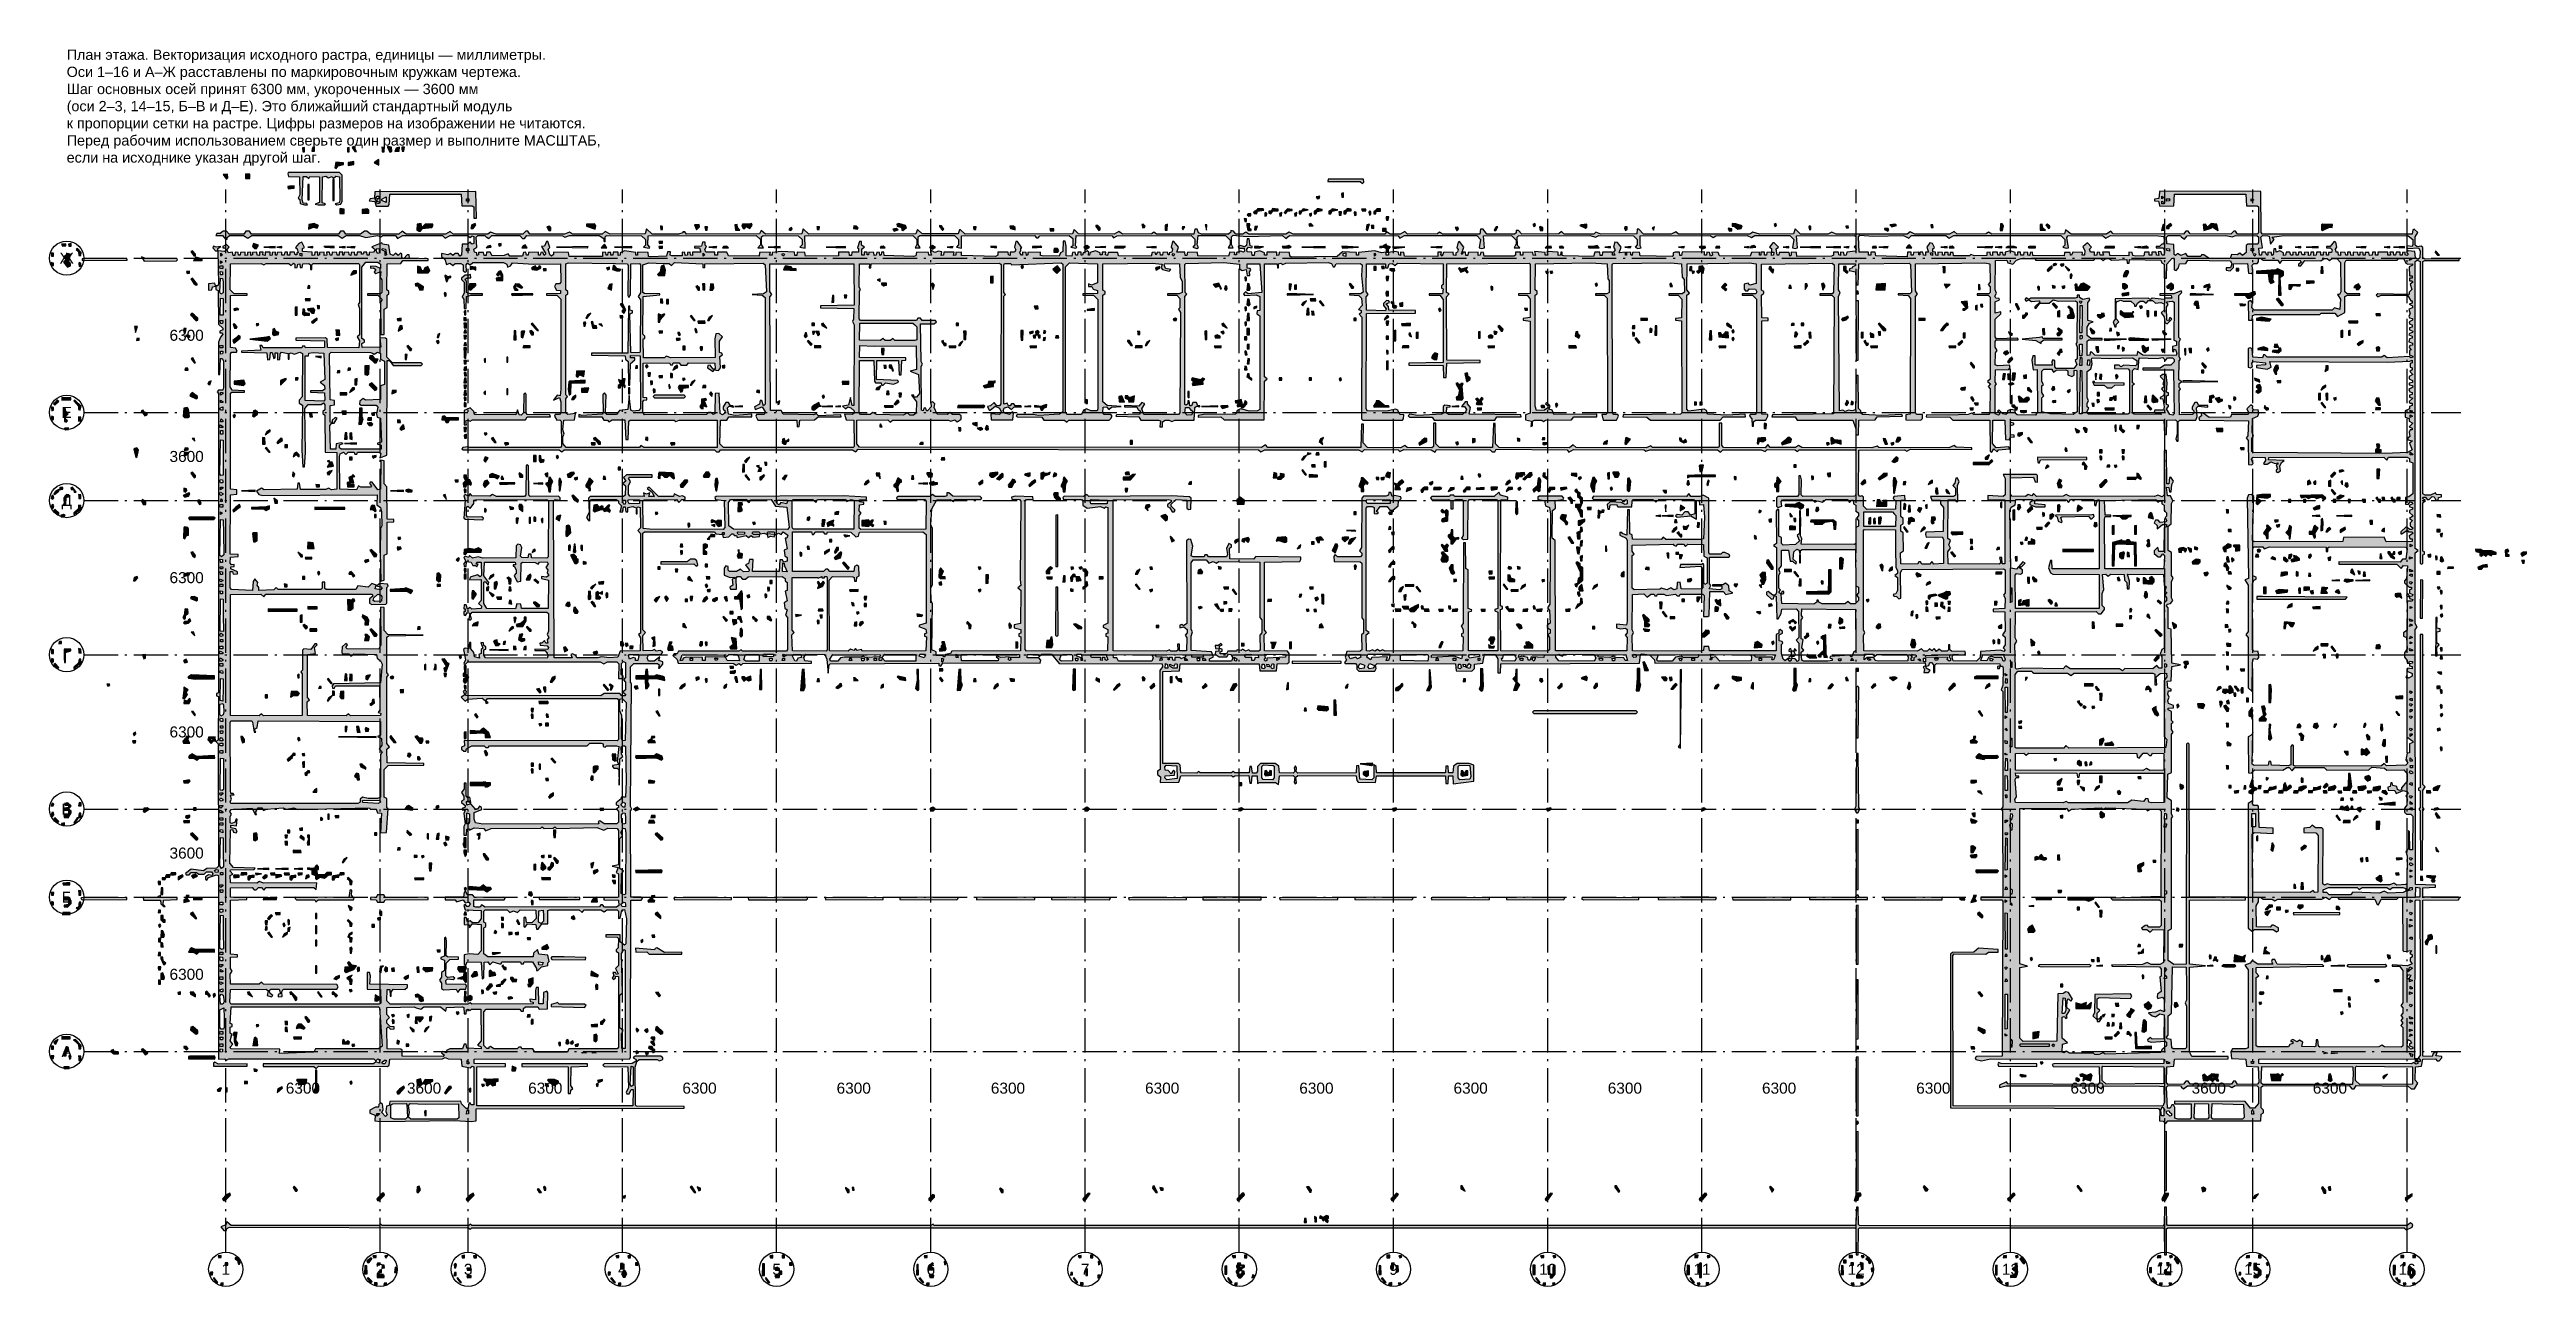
# Model space of a CAD drawing. Header units: millimetres. Extents: x -7200 to 93979, y -9600 to 40920.
import ezdxf
from ezdxf.enums import TextEntityAlignment as Align

# ---------------------------------------------------------------- set-up
doc = ezdxf.new("R2010")
doc.units = ezdxf.units.MM
doc.linetypes.add('ОСЕВАЯ', pattern=[2040, 1400, -280, 80, -280])
for name, color, linetype in [('ЗАЛИВКА', 7, 'Continuous'), ('МАРКИ', 1, 'Continuous'), ('ОСИ', 1, 'ОСЕВАЯ'), ('ПЛАН', 7, 'Continuous'), ('ПРИМЕЧАНИЕ', 2, 'Continuous'), ('ШАГ', 3, 'Continuous')]:
    doc.layers.add(name, color=color, linetype=linetype)
doc.styles.add('Arial', font='arial.ttf')

msp = doc.modelspace()

# ---------------------------------------------------------------- texts
at = {"layer": 'МАРКИ', "style": 'Arial'}
for s, p in [('Ж', (-6500, 32400)), ('Е', (-6500, 26100)), ('Д', (-6500, 22500)), ('Г', (-6500, 16200)), ('В', (-6500, 9900)), ('Б', (-6500, 6300)), ('А', (-6500, 0)), ('1', (0, -8900)), ('2', (6300, -8900)), ('3', (9900, -8900)), ('4', (16200, -8900)), ('5', (22500, -8900)), ('6', (28800, -8900)), ('7', (35100, -8900)), ('8', (41400, -8900)), ('9', (47700, -8900)), ('10', (54000, -8900)), ('11', (60300, -8900)), ('12', (66600, -8900)), ('13', (72900, -8900)), ('14', (79200, -8900)), ('15', (82800, -8900)), ('16', (89100, -8900))]:
    msp.add_text(s, height=450, dxfattribs=at).set_placement(p, align=Align.MIDDLE_CENTER)
at = {"layer": 'ПРИМЕЧАНИЕ', "style": 'Arial'}
for s, p in [('План этажа. Векторизация исходного растра, единицы — миллиметры.', (-6500, 40500)), ('Оси 1–16 и А–Ж расставлены по маркировочным кружкам чертежа.', (-6500, 39800)), ('Шаг основных осей принят 6300 мм, укороченных — 3600 мм', (-6500, 39100)), ('(оси 2–3, 14–15, Б–В и Д–Е). Это ближайший стандартный модуль', (-6500, 38400)), ('к пропорции сетки на растре. Цифры размеров на изображении не читаются.', (-6500, 37700)), ('Перед рабочим использованием сверьте один размер и выполните МАСШТАБ,', (-6500, 37000)), ('если на исходнике указан другой шаг.', (-6500, 36300))]:
    msp.add_text(s, height=420, dxfattribs=at).set_placement(p)
at = {"layer": 'ШАГ', "style": 'Arial'}
for s, p in [('6300', (-1600, 29250)), ('3600', (-1600, 24300)), ('6300', (-1600, 19350)), ('6300', (-1600, 13050)), ('3600', (-1600, 8100)), ('6300', (-1600, 3150)), ('6300', (3150, -1500)), ('3600', (8100, -1500)), ('6300', (13050, -1500)), ('6300', (19350, -1500)), ('6300', (25650, -1500)), ('6300', (31950, -1500)), ('6300', (38250, -1500)), ('6300', (44550, -1500)), ('6300', (50850, -1500)), ('6300', (57150, -1500)), ('6300', (63450, -1500)), ('6300', (69750, -1500)), ('6300', (76050, -1500)), ('3600', (81000, -1500)), ('6300', (85950, -1500))]:
    msp.add_text(s, height=450, dxfattribs=at).set_placement(p, align=Align.MIDDLE_CENTER)

# ---------------------------------------------------------------- hatches: boundary and pattern name
at = {"layer": 'ЗАЛИВКА'}
for points in [[(3138, 36900), (3140, 36742), (3217, 36742), (3217, 36915)], [(3536, 36922), (3521, 36768), (3623, 36768), (3623, 36940)], [(4966, 36900), (4968, 36742), (5044, 36742), (5044, 36915)], [(5166, 36917), (5268, 36755), (5336, 36755), (5224, 36958)], [(6136, 36359), (6060, 36298), (6250, 36196), (6250, 36425)], [(6382, 36839), (6390, 36742), (6466, 36742), (6466, 36920), (6374, 36938)], [(6605, 36925), (6704, 36729), (6778, 36757), (6768, 36933), (6605, 36966)], [(6953, 36887), (6910, 36752), (7075, 36768), (7090, 36933)], [(7194, 36851), (7202, 36768), (7278, 36768), (7293, 36933), (7187, 36933)], [(-109, 35816), (31, 35628), (87, 35684), (69, 35828)], [(802, 35805), (805, 35651), (983, 35651), (983, 35828), (818, 35844)], [(2531, 35838), (2564, 35734), (3013, 35727), (3029, 34986), (2950, 34856), (3024, 34798), (3039, 34635), (3214, 34572), (3336, 34572), (3313, 34635), (3158, 34650), (3123, 34788), (3156, 35739), (3303, 35739), (3387, 35653), (3430, 35732), (3826, 35727), (3826, 34666), (3651, 34605), (3775, 34572), (4039, 34572), (4069, 34620), (3940, 34653), (3953, 35727), (4090, 35742), (4199, 35684), (4344, 35739), (4392, 35651), (4493, 35742), (4638, 35727), (4653, 34762), (4625, 34653), (4465, 34617), (4537, 34577), (4696, 34602), (4752, 34727), (4752, 35790), (4651, 35892), (2546, 35892)], [(4372, 35181), (4372, 34749), (4422, 34749), (4422, 35613), (4372, 35613)], [(4493, 36321), (4453, 36095), (4506, 36062), (4587, 36166), (4803, 36222), (4803, 36290)], [(5082, 36326), (4993, 36311), (4993, 36184), (5232, 36227), (5232, 36349)], [(45030, 35620), (45012, 35536), (46340, 35536), (46434, 35450), (46489, 35506), (46472, 35625)], [(2607, 35336), (2531, 35321), (2544, 35232), (2798, 35262), (2798, 35359)], [(3356, 35092), (3356, 34775), (3407, 34775), (3407, 35409), (3356, 35409)], [(4661, 34384), (4663, 34229), (4841, 34229), (4841, 34407), (4676, 34422)], [(5575, 34384), (5577, 34229), (5844, 34242), (5844, 34359), (5783, 34419)], [(42126, 34379), (41986, 34293), (42009, 34229), (42111, 34214), (42138, 34318), (42405, 34364), (42369, 34419), (42141, 34419)], [(42727, 34371), (42699, 34318), (42600, 34318), (42600, 34239), (42684, 34209), (42765, 34315), (42994, 34331), (42994, 34407), (42755, 34422)], [(43301, 34341), (43227, 34265), (43288, 34204), (43375, 34313), (43565, 34346), (43565, 34389), (43375, 34417)], [(44007, 34419), (43923, 34318), (43844, 34318), (43844, 34216), (43918, 34216), (43974, 34318), (44207, 34371)], [(44555, 34369), (44454, 34318), (44454, 34216), (44527, 34216), (44578, 34310), (44784, 34343), (44784, 34389), (44669, 34419), (44583, 34419)], [(44540, 34899), (44575, 34821), (44669, 34838), (44685, 34927)], [(45164, 34369), (45063, 34318), (45063, 34216), (45136, 34216), (45192, 34318), (45431, 34374), (45192, 34419)], [(45581, 35046), (45583, 34889), (45659, 34889), (45659, 35062)], [(45774, 34371), (45672, 34318), (45672, 34216), (45746, 34216), (45799, 34315), (45964, 34331), (45964, 34407), (45801, 34422)], [(46395, 34394), (46428, 34313), (46573, 34331), (46573, 34407)], [(47000, 34371), (46890, 34298), (46890, 34216), (46972, 34216), (46997, 34318), (47170, 34318), (47170, 34419), (47012, 34419)], [(3470, 33787), (3394, 33772), (3379, 33579), (3582, 33663), (3734, 33630), (3790, 33737), (3613, 33810)], [(7816, 33792), (7798, 33536), (7880, 33506), (7951, 33506), (8037, 33607), (8415, 33655), (8458, 33721), (8458, 33785), (8149, 33785), (8009, 33658), (7979, 33810)], [(10050, 33765), (10007, 33607), (10098, 33607), (10212, 33759), (10182, 33810)], [(13116, 33683), (13193, 33534), (13281, 33531), (13281, 33648), (13221, 33709)], [(14825, 33792), (14728, 33782), (14728, 33706), (15084, 33582), (15117, 33716), (15066, 33798)], [(17759, 33673), (17775, 33551), (17838, 33574), (17838, 33691), (17775, 33714)], [(19145, 33762), (19234, 33556), (19353, 33681), (19336, 33772)], [(19582, 33615), (19589, 33544), (19666, 33544), (19681, 33683), (19574, 33683)], [(20793, 33767), (20821, 33536), (21001, 33539), (20902, 33645), (20884, 33772)], [(21379, 33785), (21105, 33790), (21074, 33737), (21133, 33607), (21199, 33607), (21247, 33696), (21402, 33607), (21498, 33747), (21476, 33810)], [(23029, 33607), (23001, 33556), (23082, 33523), (23138, 33579), (23108, 33658)], [(24151, 33627), (24159, 33569), (24235, 33569), (24250, 33683), (24143, 33683)], [(25659, 33714), (25644, 33612), (25799, 33589), (25826, 33635), (25768, 33704)], [(27243, 33587), (27304, 33506), (27459, 33556), (27383, 33607)], [(27408, 33785), (27421, 33711), (27596, 33655), (27611, 33549), (27662, 33534), (27804, 33648), (27771, 33734), (27499, 33810)], [(29147, 33686), (29281, 33528), (29335, 33582), (29230, 33721), (29147, 33737)], [(30548, 33627), (30556, 33569), (30632, 33569), (30647, 33683), (30540, 33683)], [(32033, 33701), (32053, 33615), (32244, 33551), (32244, 33653), (32180, 33701)], [(33670, 33564), (33678, 33518), (33830, 33518), (33830, 33594), (33660, 33610)], [(35544, 33688), (35668, 33526), (35721, 33559), (35721, 33633), (35620, 33734), (35544, 33734)], [(37417, 33772), (37460, 33633), (37531, 33645), (37552, 33704), (37470, 33785)], [(38371, 33749), (38374, 33544), (38450, 33544), (38465, 33785)], [(39064, 33633), (39092, 33556), (39174, 33683), (39077, 33683)], [(40009, 33754), (40062, 33546), (40075, 33767)], [(41616, 33957), (41623, 33899), (41699, 33899), (41699, 34001), (41605, 34018)], [(41712, 33729), (41742, 33531), (41890, 33531), (41890, 33584), (41811, 33612), (41826, 33798), (41712, 33813)], [(41775, 34206), (41725, 34168), (41783, 34110), (41877, 34128), (41877, 34224)], [(42034, 33691), (42017, 33556), (42083, 33556), (42144, 33709)], [(42448, 34232), (42448, 34110), (42512, 34133), (42529, 34221), (42481, 34270)], [(43042, 34229), (43057, 34110), (43121, 34133), (43136, 34267)], [(43651, 34229), (43667, 34110), (43730, 34133), (43745, 34267)], [(44235, 33782), (44271, 33704), (44413, 33721), (44324, 33810)], [(44258, 34201), (44296, 34110), (44352, 34143), (44352, 34242)], [(45474, 34224), (45482, 34153), (45558, 34153), (45573, 34293), (45466, 34293)], [(46088, 34257), (46104, 34135), (46167, 34158), (46167, 34275), (46104, 34298)], [(46604, 33767), (46586, 33559), (46642, 33526), (46713, 33785)], [(46698, 34282), (46713, 34161), (46776, 34183), (46776, 34300), (46713, 34323)], [(46794, 33678), (46802, 33620), (46890, 33605), (46890, 33734), (46786, 33734)], [(47246, 33556), (47246, 33506), (47398, 33506), (47398, 33607), (47246, 33607)], [(47403, 34021), (47411, 33950), (47487, 33950), (47502, 34089), (47396, 34089)], [(50216, 33653), (50289, 33518), (50348, 33577), (50330, 33671)], [(51856, 33620), (51815, 33531), (51884, 33531), (51967, 33683), (51896, 33683)], [(53396, 33770), (53440, 33673), (53498, 33732), (53468, 33810)], [(53696, 33686), (53660, 33663), (53693, 33531), (53795, 33531), (53795, 33653)], [(55369, 33757), (55305, 33732), (55541, 33627), (55597, 33660), (55597, 33785)], [(57136, 33627), (57169, 33523), (57247, 33587), (57247, 33683), (57151, 33683)], [(58270, 33643), (58316, 33544), (58364, 33683)], [(61367, 33589), (61423, 33506), (61525, 33518), (61525, 33592), (61382, 33630)], [(61537, 33759), (61537, 33709), (61608, 33709), (61763, 33579), (61895, 33612), (61948, 33714), (61677, 33808), (61537, 33810)], [(63246, 33770), (63289, 33673), (63347, 33732), (63317, 33810)], [(64670, 33673), (64685, 33551), (64748, 33574), (64748, 33691), (64685, 33714)], [(66170, 33711), (66185, 33633), (66287, 33633), (66271, 33721)], [(67756, 33569), (67886, 33498), (67939, 33551), (67906, 33607), (67756, 33607)], [(67972, 33762), (68059, 33683), (68251, 33734), (68175, 33785)], [(69650, 33762), (69665, 33658), (69739, 33658), (69724, 33767)], [(72496, 33795), (72478, 33531), (72577, 33531), (72612, 33716), (72564, 33795)], [(74113, 33777), (74115, 33544), (74331, 33528), (74217, 33620), (74191, 33792)], [(74346, 33765), (74460, 33607), (74509, 33635), (74509, 33706), (74397, 33785)], [(79119, 33765), (79070, 33526), (79164, 33544), (79177, 33785)], [(79352, 33747), (79281, 33686), (79281, 33607), (79383, 33607), (79383, 33678), (79492, 33749), (79438, 33810)], [(81025, 33742), (80954, 33671), (80862, 33790), (80766, 33772), (80799, 33523), (81096, 33620), (81137, 33683), (81390, 33531), (81337, 33792), (81096, 33815)], [(85647, 33782), (85602, 33757), (85602, 33559), (85650, 33528), (85932, 33660), (86046, 33645), (86061, 33777)], [(-7123, 32549), (-7115, 32478), (-7039, 32478), (-7039, 32605), (-7130, 32622)], [(-6709, 32973), (-6676, 32891), (-6531, 32909), (-6531, 32985)], [(-6554, 32513), (-6628, 32440), (-6536, 32338), (-6628, 32236), (-6470, 32033), (-6341, 32092), (-6341, 32181), (-6417, 32242), (-6341, 32561), (-6480, 32584)], [(-6430, 32973), (-6414, 32896), (-6315, 32896), (-6315, 32998)], [(-6112, 32757), (-6013, 32668), (-5998, 32503), (-5922, 32503), (-5907, 32635), (-6056, 32795)], [(-5275, 32389), (-5871, 32376), (-5871, 32300), (-4031, 32315), (-4031, 32363), (-4145, 32386)], [(-3442, 32447), (-3340, 32275), (-2013, 32290), (-1969, 32333), (-2002, 32389), (-3284, 32389)], [(-1431, 32665), (-1304, 32490), (-1238, 32490), (-1238, 32564), (-1358, 32693)], [(-1269, 32404), (-1315, 32295), (-972, 32300), (-972, 32376), (-1226, 32437)], [(1112, 32960), (1097, 32874), (1176, 32795), (1249, 32795), (1333, 32924), (1130, 33001)], [(1554, 32848), (2011, 32820), (2011, 32871)], [(2087, 32846), (2290, 32820), (2290, 32871)], [(3356, 32846), (3559, 32820), (3559, 32871)], [(4054, 32846), (4422, 32820), (4422, 32871), (4003, 32869)], [(4625, 32846), (4879, 32820), (4879, 32871)], [(4943, 32846), (5257, 32820), (5288, 32871)], [(10700, 32886), (10641, 32820), (10842, 32851), (10814, 32922)], [(11139, 32978), (11169, 32889), (11251, 32919), (11251, 32998)], [(12147, 32899), (12088, 32820), (12317, 32820), (12223, 32947)], [(13510, 32848), (14774, 32818), (14807, 32871)], [(15396, 32907), (15338, 32820), (15566, 32820), (15470, 32973)], [(15883, 32846), (16581, 32825), (16581, 32871)], [(17686, 33074), (17719, 32993), (17838, 33011), (17838, 33087)], [(17686, 32871), (17719, 32790), (17838, 32808), (17838, 32884)], [(19729, 32846), (20031, 32820), (20062, 32871)], [(20333, 32879), (20288, 32820), (20541, 32820), (20460, 32896)], [(22153, 32846), (22648, 32820), (22648, 32871)], [(24527, 32848), (25314, 32820), (25314, 32871)], [(26753, 32879), (26735, 32820), (26938, 32820), (26857, 32896)], [(28799, 32891), (28741, 32828), (28868, 32770), (28994, 32828), (28865, 32922)], [(29464, 32846), (29677, 32820), (29708, 32871)], [(31279, 32846), (31482, 32820), (31482, 32871), (31241, 32871)], [(33064, 32879), (32954, 32869), (32954, 32825), (33340, 32853), (33272, 32896)], [(33820, 32739), (33820, 32643), (33993, 32643), (34023, 32693), (33967, 32795), (33840, 32795)], [(35097, 32884), (35049, 32846), (35148, 32770), (35277, 32846), (35178, 32922)], [(35518, 32846), (35924, 32828), (35952, 32871)], [(36310, 32881), (36308, 32820), (36673, 32820), (36749, 32871)], [(37612, 32846), (38006, 32820), (38006, 32871)], [(42017, 32846), (42017, 32820), (42138, 32823), (42258, 32825), (42321, 32846), (42385, 32866), (42202, 32869), (42017, 32871)], [(43324, 32896), (43156, 32871), (43184, 32825), (43400, 32803), (43522, 32848), (43425, 32919)], [(43959, 32846), (44910, 32820), (44910, 32871)], [(45601, 32853), (45609, 32813), (46263, 32846), (45593, 32896)], [(47297, 32922), (47269, 32871), (47144, 32871), (47144, 32818), (47322, 32851), (47398, 32790), (47398, 32643), (47500, 32643), (47500, 32767), (47576, 32866), (47421, 32902), (47393, 32973)], [(47662, 32866), (47713, 32797), (48167, 32846)], [(49226, 32848), (49655, 32823), (49685, 32871)], [(53942, 32879), (53897, 32825), (54153, 32825), (54133, 32884)], [(54485, 32879), (54483, 32820), (54658, 32820), (54577, 32896)], [(55915, 32896), (55646, 32871), (55676, 32820), (56105, 32820), (56016, 32919)], [(56333, 32846), (56562, 32820), (56562, 32871)], [(57146, 32846), (57372, 32820), (57402, 32871)], [(59342, 32846), (59555, 32820), (59585, 32871)], [(60230, 32874), (60179, 32851), (60316, 32787), (60448, 32823), (60428, 32884)], [(60885, 32881), (60852, 32820), (61035, 32820), (61012, 32884)], [(62020, 32846), (62223, 32820), (62223, 32871)], [(62304, 32891), (62273, 32820), (62502, 32853), (62413, 32919)], [(63619, 32846), (63847, 32820), (63847, 32871)], [(64304, 32846), (65142, 32820), (65142, 32871)], [(65370, 32846), (65954, 32820), (65954, 32871)], [(66094, 32846), (66282, 32820), (66312, 32871)], [(67282, 32881), (67249, 32820), (67432, 32820), (67409, 32884)], [(67528, 32846), (67881, 32820), (67911, 32871)], [(68703, 32899), (68645, 32820), (68873, 32820), (68779, 32947)], [(70054, 32846), (70320, 32820), (70320, 32871)], [(70414, 32879), (70396, 32820), (70599, 32820), (70518, 32896)], [(71539, 32848), (72145, 32820), (72176, 32871)], [(72275, 32846), (72554, 32820), (72554, 32871)], [(72790, 32879), (72706, 32828), (73163, 32828), (73047, 32881)], [(73663, 32879), (73620, 32866), (73648, 32820), (73925, 32820), (73925, 32871)], [(76788, 32881), (76743, 32820), (77149, 32820), (77149, 32871)], [(77974, 32846), (78212, 32820), (78243, 32871)], [(78301, 32858), (78253, 32823), (78545, 32820), (78464, 32896)], [(83876, 32846), (83876, 32792), (83990, 32808), (83990, 32884), (83876, 32899)], [(84536, 32846), (84764, 32820), (84764, 32871)], [(84980, 32846), (85475, 32820), (85475, 32871)], [(87023, 32846), (87401, 32820), (87432, 32871)], [(88166, 32846), (88394, 32820), (88394, 32871)], [(88546, 32846), (89003, 32820), (89003, 32871)], [(90265, 32704), (90247, 32625), (90341, 32516), (90425, 32516)], [(-7123, 32155), (-7115, 32097), (-7039, 32097), (-7039, 32198), (-7133, 32216)], [(-6001, 32176), (-5985, 32054), (-5922, 32077), (-5922, 32193), (-5985, 32216)], [(-1607, 31856), (-1574, 31774), (-1480, 31792), (-1480, 31868)], [(-1429, 31551), (-1307, 31361), (-1213, 31295), (-1162, 31325), (-1358, 31576)], [(5164, 31823), (5108, 31703), (5336, 31790), (5336, 31881), (5217, 31881)], [(7735, 31348), (7750, 31272), (7849, 31272), (7925, 31092), (8065, 31107), (8078, 31234), (7824, 31373)], [(7831, 32066), (7831, 31797), (8271, 31800), (8337, 31879), (8258, 32059), (8134, 32003), (8078, 31881), (8012, 31881), (7958, 32028)], [(8951, 31670), (8997, 31450), (9042, 31450), (9101, 31576), (9195, 31604), (9195, 31658), (9055, 31632), (8966, 31711)], [(9918, 31703), (9781, 31708), (9629, 31589), (9626, 31528), (9738, 31424), (9740, 30982), (9651, 30807), (9730, 30718), (9740, 30345), (9816, 30345), (9829, 30838), (10020, 30891), (10489, 30891), (10489, 30942), (9989, 30942), (9829, 30998), (9829, 31457), (9768, 31531), (9865, 31602), (10004, 31602), (10002, 31729)], [(9981, 31998), (9981, 31939), (10103, 31962), (10210, 31906), (10210, 32028), (9981, 32059)], [(11149, 31851), (11063, 31729), (11126, 31665), (11169, 31736), (11251, 31706), (11251, 31627), (11045, 31576), (11060, 31488), (11314, 31488), (11319, 31716), (11238, 31881)], [(12535, 32036), (12489, 31985), (12520, 31937), (12710, 31914), (12875, 31993), (12875, 32061), (12794, 32092), (12746, 32008), (12677, 32008), (12649, 32084)], [(12964, 31957), (12997, 31876), (13091, 31894), (13091, 31970)], [(15551, 32005), (15589, 31924), (15668, 31955), (15668, 32033)], [(15828, 32082), (15795, 31937), (15954, 31881), (16097, 31881), (16132, 31937), (15970, 31983), (15858, 32112)], [(17780, 32079), (17749, 31846), (17637, 31729), (17691, 31675), (17940, 31691), (17955, 31904), (17899, 32110)], [(22821, 32028), (22775, 31919), (23296, 31894), (23296, 31970), (23151, 31970), (23093, 32051), (22859, 32087)], [(26608, 31516), (26735, 31450), (26735, 31551)], [(26786, 31335), (26862, 31267), (26989, 31297), (26989, 31373), (26786, 31373)], [(28829, 31348), (28883, 31122), (28949, 31300), (28888, 31373)], [(31238, 31645), (31241, 31386), (31342, 31386), (31342, 31665)], [(32480, 32069), (32523, 31972), (32581, 32031), (32551, 32110)], [(38019, 32023), (37973, 31990), (38003, 31906), (38158, 31988), (38158, 32059)], [(40443, 31356), (40334, 31323), (40425, 31221), (40587, 31252), (40615, 31145), (40671, 31145), (40567, 31373)], [(41621, 31592), (41636, 31470), (41699, 31493), (41699, 31609), (41636, 31632)], [(45883, 31333), (45984, 31170), (46050, 31170), (46081, 31221), (45931, 31373)], [(46890, 31983), (46890, 31906), (46992, 31906), (46992, 32059), (46890, 32059)], [(47208, 32061), (47223, 31983), (47325, 31983), (47309, 32071)], [(47403, 31571), (47411, 31488), (47487, 31488), (47502, 31653), (47396, 31653)], [(47576, 31957), (47538, 31932), (47614, 31881), (47756, 31881), (47741, 31970)], [(50673, 32011), (50467, 31952), (50393, 32016), (50360, 31983), (50444, 31830), (50622, 31894), (50690, 31797), (50751, 31835), (50663, 31934), (50723, 32033)], [(53909, 31856), (53945, 31772), (54029, 31805), (54006, 31868)], [(54087, 31856), (54122, 31772), (54206, 31805), (54183, 31868)], [(55935, 31333), (55978, 31236), (56036, 31295), (56006, 31373)], [(58984, 31335), (59001, 31246), (59100, 31246), (59047, 31373)], [(59804, 32041), (59786, 31901), (59882, 31876), (59910, 31774), (59974, 31795), (59994, 31858), (59887, 31886), (59887, 32059)], [(60172, 32061), (60172, 31912), (60078, 31858), (60144, 31792), (60265, 31881), (60347, 31767), (60395, 31972), (60316, 32084)], [(61169, 31297), (61096, 31221), (61258, 31059), (61321, 31122), (61195, 31221), (61316, 31315), (61243, 31373)], [(63053, 32041), (63035, 31960), (63190, 31792), (63238, 31932), (63162, 31932), (63111, 32059)], [(65180, 31351), (65241, 31092), (65325, 31254), (65269, 31373)], [(66081, 31983), (66081, 31904), (66228, 31792), (66271, 31835), (66183, 31899), (66183, 32059), (66081, 32059)], [(70148, 31939), (70155, 31818), (70231, 31818), (70231, 32046), (70140, 32064)], [(74476, 32005), (74402, 31929), (74430, 31856), (74610, 32011), (74610, 32084)], [(74648, 32160), (74664, 32084), (74801, 32135), (74724, 32186)], [(74966, 32160), (74928, 32137), (74986, 32079), (75080, 32097), (75080, 32173)], [(75136, 32064), (75265, 31876), (75321, 31909)], [(75334, 31726), (75346, 31576), (75397, 31576), (75428, 31701), (75395, 31754)], [(75760, 31343), (75704, 31221), (75626, 31221), (75626, 31320), (75570, 31353), (75527, 31310), (75557, 31094), (76050, 31094), (76159, 31211), (75885, 31373)], [(77557, 31815), (77504, 31653), (77634, 31653), (77738, 31828), (77705, 31881), (77608, 31881)], [(79350, 31295), (79276, 31224), (79309, 31170), (79380, 31170), (79428, 31259), (79469, 31219), (79408, 31122), (79451, 31097), (79560, 31173), (79560, 31290), (79466, 31373)], [(82124, 31932), (82124, 31881), (82226, 31881), (82226, 31983), (82124, 31983)], [(83749, 31919), (82949, 31868), (82949, 31792), (83431, 31767), (83467, 31444), (83530, 31371), (83675, 31419), (83614, 31518), (83650, 31754), (83863, 31764), (83848, 30891), (83957, 30891), (83921, 31622), (84053, 31708), (84053, 31856), (83825, 31957)], [(84992, 31424), (84992, 31371), (85310, 31386), (85310, 31462), (84992, 31477)], [(85594, 32044), (85576, 31780), (85680, 31780), (85665, 32041)], [(323, 30333), (338, 30256), (526, 30307), (450, 30358)], [(2833, 30401), (2836, 30066), (2912, 30066), (2912, 30416)], [(3242, 30739), (3272, 30660), (3445, 30675), (3445, 30751)], [(3364, 31279), (3331, 31170), (3432, 31170), (3432, 31269)], [(3343, 30333), (3359, 30256), (3425, 30256), (3516, 30155), (3610, 30155), (3640, 30282), (3580, 30358)], [(3742, 30404), (3750, 30345), (3826, 30345), (3826, 30447), (3732, 30465)], [(8925, 30957), (8941, 30835), (9004, 30858), (9004, 30975), (8941, 30998)], [(9948, 31356), (9931, 31117), (10004, 31089), (10210, 31277), (10210, 31353)], [(11670, 30942), (11695, 30876), (12545, 30896), (12545, 30942)], [(11829, 31356), (11751, 31219), (11809, 31094), (11936, 31094), (11827, 31213), (11862, 31272), (12066, 31173), (12139, 31201), (12000, 31340)], [(15673, 31330), (15604, 31160), (15749, 31089), (15782, 31356)], [(16107, 30520), (16231, 30338), (16198, 30188), (16279, 30155), (16338, 30284), (16201, 30561)], [(17759, 30703), (17762, 30574), (17853, 30556), (17838, 30721), (17775, 30744)], [(18003, 30625), (18003, 30536), (18079, 30536), (18079, 30713), (18003, 30713)], [(19196, 31241), (19292, 31094), (19348, 31094), (19348, 31188), (19254, 31272)], [(19485, 31229), (19490, 31107), (19572, 31092), (19574, 31348), (19478, 31348)], [(19805, 31302), (19775, 31094), (19876, 31094), (19935, 31168), (19919, 31335), (19805, 31351)], [(24778, 30873), (24755, 30584), (24844, 30599), (24844, 30873)], [(25268, 30835), (25276, 30777), (25352, 30777), (25367, 30891), (25260, 30891)], [(33018, 30434), (33061, 30333), (33185, 30333), (33170, 30447)], [(40808, 31208), (40791, 31142), (40849, 31084), (40905, 31140), (40887, 31254), (40826, 31274)], [(41621, 30373), (41636, 30251), (41699, 30274), (41699, 30391), (41636, 30414)], [(41730, 31358), (41712, 31094), (41816, 31094), (41847, 31175), (41801, 31356)], [(41730, 30724), (41712, 30490), (41796, 30457), (41844, 30505), (41801, 30721)], [(41991, 30396), (41991, 30325), (42118, 30383), (42118, 30434)], [(43750, 30949), (43362, 30939), (43362, 30891), (44436, 30916)], [(43438, 31236), (43438, 31122), (43494, 31087), (43527, 31335), (43438, 31351)], [(43651, 31290), (43654, 31132), (43730, 31132), (43730, 31305)], [(44012, 30584), (43938, 30508), (43994, 30452), (44149, 30663)], [(44289, 30741), (44304, 30663), (44532, 30663), (44517, 30751)], [(44657, 30635), (44804, 30460), (44860, 30460), (44712, 30663)], [(47388, 30980), (47401, 30866), (47497, 30866), (47500, 31043), (47403, 31043)], [(47627, 30612), (47589, 30589), (47652, 30526), (47652, 30414), (47726, 30353), (47812, 30371), (47835, 30434), (47700, 30495), (47723, 30584)], [(47941, 30548), (47954, 30434), (48084, 30434), (48084, 30586)], [(49538, 30317), (49581, 30221), (49640, 30279), (49609, 30358)], [(51673, 31211), (51688, 31089), (51752, 31112), (51752, 31229), (51688, 31252)], [(53064, 30315), (53072, 30269), (53173, 30269), (53173, 30345), (53054, 30363)], [(63865, 31282), (63847, 31170), (63951, 31170), (63936, 31279)], [(64517, 31234), (64520, 31120), (64614, 31274), (64586, 31348), (64515, 31348)], [(66607, 31054), (66589, 30942), (66693, 30942), (66678, 31051)], [(66594, 29452), (66601, 28238), (66678, 28238), (66690, 30663), (66589, 30663)], [(67426, 31338), (67401, 31104), (67784, 31104), (67792, 31358)], [(70193, 31335), (70272, 31170), (70434, 31320)], [(70891, 30612), (71061, 30404), (71034, 30333), (70955, 30333), (70955, 30282), (71023, 30282), (71158, 30386), (71127, 30637)], [(71473, 30449), (71475, 30300), (71539, 30277), (71539, 30485)], [(71589, 31224), (71589, 31120), (71663, 31120), (71650, 31307), (71589, 31328)], [(71681, 30513), (71696, 30409), (71770, 30409), (71754, 30518)], [(73113, 30487), (73219, 30277), (73270, 30328), (73176, 30533), (73113, 30536)], [(74011, 31211), (74026, 31089), (74090, 31112), (74090, 31229), (74026, 31252)], [(74615, 31229), (74623, 31183), (74724, 31183), (74724, 31259), (74605, 31277)], [(74610, 30533), (74765, 30350), (74821, 30406), (74666, 30561)], [(75001, 31244), (75039, 31163), (75118, 31193), (75118, 31272)], [(75245, 30396), (75318, 30358), (75354, 30124), (75212, 30010), (75247, 29952), (75494, 29952), (75522, 30023), (75433, 30315), (75293, 30434)], [(77491, 30960), (77446, 30924), (77481, 30866), (77733, 30896), (77733, 30993)], [(77479, 31274), (77479, 31201), (77557, 31137), (77682, 31196), (77682, 31269), (77570, 31348), (77479, 31348)], [(78177, 30434), (78212, 30350), (78296, 30383), (78273, 30447)], [(80469, 30947), (80246, 30939), (80246, 30891), (81192, 30916)], [(80296, 31221), (80296, 31170), (80398, 31170), (80398, 31272), (80296, 31272)], [(80444, 30635), (80398, 30513), (80499, 30457), (80499, 30358), (80606, 30358), (80571, 30625)], [(80913, 31315), (80804, 31249), (80804, 31196), (81007, 31246), (81007, 31193), (80931, 31165), (80931, 31094), (81007, 31094), (81007, 31196), (81060, 31196), (81045, 31335)], [(82827, 31026), (82619, 30942), (82048, 30942), (82048, 30891), (82472, 30891), (82589, 30764), (82680, 30764), (82913, 30944), (82898, 31026)], [(82264, 30538), (82279, 30460), (82477, 30460), (82510, 30513)], [(83759, 30731), (83962, 30460), (84025, 30460), (84056, 30510), (83845, 30764)], [(84277, 31305), (84269, 31132), (84355, 31117), (84439, 31279), (84716, 31249), (84744, 31325)], [(86980, 31285), (86922, 31196), (87023, 31196), (87023, 31120), (87117, 31120), (87201, 31213), (87122, 31348)], [(-3731, 29609), (-3683, 29365), (-3612, 29609)], [(-1721, 29444), (-1721, 29368), (-1650, 29368), (-1619, 29520), (-1721, 29520)], [(-1414, 30119), (-1444, 30084), (-1216, 29843), (-1137, 29873), (-1137, 29942), (-1277, 30069), (-1383, 30157)], [(297, 29698), (361, 29546), (434, 29546), (467, 29599), (353, 29723)], [(1237, 29723), (1272, 29640), (1356, 29673), (1333, 29736)], [(1927, 29503), (1909, 29297), (1980, 29239), (2150, 29282), (2166, 29368), (2039, 29416), (1983, 29520)], [(3145, 30317), (3128, 30132), (3209, 30051), (3420, 30066), (3420, 30142), (3242, 30168), (3217, 30315)], [(3590, 29863), (3506, 29779), (3559, 29746), (3737, 29888), (3737, 29952)], [(4504, 29363), (4511, 29254), (4653, 29239), (4638, 29457), (4496, 29472)], [(6999, 29926), (7014, 29850), (7164, 29850), (7164, 29952)], [(7065, 29543), (7037, 29411), (7217, 29508), (7202, 29635), (7121, 29650)], [(9733, 29655), (9740, 29558), (9829, 29543), (9829, 29749), (9725, 29749)], [(9728, 29916), (9728, 29850), (9832, 29850), (9816, 29965), (9728, 29980)], [(9745, 29454), (9728, 29343), (9832, 29343), (9816, 29452)], [(9740, 30229), (9753, 30079), (9801, 30079), (9799, 30256)], [(11781, 29439), (11761, 29063), (11857, 29063), (11847, 29426)], [(12106, 29414), (12063, 29391), (12063, 29170), (12137, 29142), (12215, 29414)], [(12406, 29419), (12482, 29269), (12571, 29266), (12571, 29365), (12492, 29444)], [(12469, 29708), (12718, 29444), (12774, 29444), (12522, 29749)], [(14614, 29772), (14627, 29622), (14678, 29622), (14708, 29746), (14675, 29800)], [(14774, 30079), (14703, 29952), (14759, 29952), (14906, 30155)], [(14919, 29800), (14987, 29546), (15162, 29546), (15147, 29632), (15020, 29662), (14995, 29807)], [(15236, 29701), (15393, 29617), (15335, 29723)], [(16104, 30010), (16112, 29965), (16213, 29965), (16213, 30041), (16094, 30058)], [(17658, 30094), (17660, 29787), (17736, 29787), (17752, 29896), (17940, 30099), (17907, 30132), (17800, 30066), (17670, 30130)], [(17686, 29419), (17719, 29338), (17838, 29355), (17838, 29431)], [(18460, 29320), (18501, 29244), (18569, 29287), (18539, 29368), (18460, 29368)], [(18968, 30025), (19115, 29850), (19171, 29850), (19023, 30053)], [(19155, 29485), (19201, 29368), (19249, 29368), (19234, 29503), (19171, 29525)], [(19285, 29825), (19300, 29749), (19579, 29749), (19564, 29838)], [(19747, 29982), (19678, 29850), (19744, 29850), (19881, 30053)], [(23648, 29277), (23631, 29213), (23689, 29155), (23747, 29213), (23714, 29343), (23664, 29343)], [(23943, 29698), (23943, 29647), (24044, 29647), (24044, 29749), (23943, 29749)], [(23971, 29409), (23973, 29292), (24017, 29292), (24070, 29414)], [(24121, 29376), (24194, 29228), (24253, 29287), (24235, 29406), (24121, 29421)], [(24336, 29723), (24352, 29647), (24552, 29546), (24395, 29749)], [(29832, 29698), (29832, 29647), (29934, 29647), (29934, 29749), (29832, 29749)], [(30142, 29249), (30149, 29076), (30226, 29076), (30241, 29419), (30134, 29419)], [(32482, 29249), (32485, 29051), (32561, 29051), (32566, 29444), (32480, 29444)], [(32835, 29381), (32850, 29312), (32980, 29343), (32980, 29419)], [(33081, 29406), (33084, 29272), (32977, 29236), (32992, 29152), (33069, 29152), (33084, 29266), (33175, 29266), (33229, 29388), (33173, 29444)], [(33414, 29447), (33399, 29330), (33475, 29330), (33493, 29424)], [(35366, 30333), (35188, 30307), (35188, 30262), (35480, 30274), (35480, 30345)], [(37249, 29350), (37257, 29279), (37333, 29279), (37333, 29406), (37242, 29424)], [(38704, 29926), (38719, 29850), (38816, 29850), (38851, 29906), (38780, 29952)], [(39996, 29411), (39999, 29076), (40075, 29076), (40075, 29426)], [(40651, 29388), (40745, 29307), (40778, 29340), (40750, 29419)], [(40684, 29723), (40699, 29647), (40900, 29546), (40752, 29749)], [(41621, 29764), (41636, 29642), (41699, 29665), (41699, 29782), (41636, 29805)], [(41730, 30140), (41712, 29850), (41811, 29850), (41801, 30137)], [(41712, 29393), (41712, 29266), (41814, 29266), (41814, 29520), (41712, 29520)], [(44167, 30343), (44149, 30079), (44253, 30079), (44238, 30340)], [(44357, 30163), (44365, 30091), (44456, 30074), (44441, 30218), (44349, 30236)], [(46078, 29901), (46078, 29850), (46180, 29850), (46180, 29952), (46078, 29952)], [(47378, 29977), (47322, 29876), (47505, 30000), (47434, 30053)], [(47403, 29744), (47411, 29660), (47487, 29660), (47502, 29825), (47396, 29825)], [(47715, 29437), (47715, 29025), (47792, 29025), (47792, 29452)], [(48020, 29723), (48033, 29652), (48388, 29650), (48388, 29749)], [(48327, 29305), (48353, 29228), (48439, 29190), (48381, 29343)], [(48627, 29360), (48629, 29127), (48705, 29127), (48705, 29376)], [(51165, 29386), (51168, 29127), (51244, 29127), (51244, 29401)], [(51800, 29381), (51818, 29292), (51889, 29292), (51939, 29386), (51812, 29419)], [(51967, 29609), (52094, 29419), (52148, 29419), (52175, 29495), (52023, 29647)], [(55145, 29388), (55115, 29216), (55265, 29134), (55318, 29239), (55247, 29279), (55229, 29401)], [(57468, 29629), (57450, 29520), (57552, 29520), (57552, 29647)], [(57461, 29332), (57476, 29211), (57539, 29233), (57539, 29350), (57476, 29373)], [(57806, 29901), (57806, 29848), (58072, 29863), (58072, 29939), (57806, 29954)], [(58166, 29513), (58169, 29365), (58250, 29381), (58265, 29487), (58194, 29546)], [(58382, 29629), (58379, 29254), (58453, 29254), (58453, 29629)], [(60616, 29429), (60598, 29063), (60702, 29063), (60687, 29426)], [(61220, 29320), (61131, 29241), (61068, 29343), (60976, 29343), (60991, 29180), (61387, 29140), (61372, 29381), (61261, 29396)], [(61296, 29723), (61311, 29647), (61512, 29546), (61512, 29609), (61337, 29749)], [(61519, 29429), (61563, 29332), (61621, 29391), (61591, 29470)], [(63967, 29734), (63949, 29645), (64063, 29660), (64063, 29736)], [(64091, 29353), (64076, 29190), (64152, 29190), (64210, 29315), (64147, 29393)], [(64355, 29698), (64355, 29647), (64456, 29647), (64456, 29749), (64355, 29749)], [(64670, 29360), (64672, 29152), (64764, 29134), (64748, 29376)], [(66193, 29990), (66033, 29952), (66000, 29896), (66053, 29843), (66185, 29878), (66287, 29980), (66256, 30028)], [(66802, 29360), (66805, 29152), (66881, 29152), (66881, 29376)], [(67165, 29353), (67188, 29178), (67325, 29162), (67325, 29287)], [(67490, 29723), (67706, 29444), (67807, 29444), (67807, 29500), (67548, 29749)], [(67492, 29396), (67528, 29236), (67591, 29259), (67591, 29406)], [(69153, 29901), (69153, 29848), (69419, 29863), (69419, 29939), (69153, 29954)], [(70163, 29622), (70041, 29444), (70143, 29444), (70282, 29637), (70376, 29673), (70353, 29736), (70282, 29746)], [(70965, 29335), (70968, 29152), (71044, 29152), (71044, 29350)], [(72821, 29393), (72887, 29239), (72968, 29254), (72988, 29312)], [(73526, 30163), (73493, 30081), (73392, 30051), (73392, 29952), (73455, 29952), (73595, 30099), (73595, 30152)], [(74214, 29513), (74217, 29279), (74308, 29261), (74293, 29528)], [(74826, 29518), (74902, 29388), (74790, 29312), (74818, 29241), (74907, 29241), (75016, 29358), (75016, 29434), (74867, 29546)], [(74823, 30221), (74826, 30015), (74915, 30000), (74915, 30256)], [(76146, 29523), (76222, 29317), (76314, 29317), (76341, 29393), (76189, 29546)], [(76616, 30119), (76616, 30079), (76440, 30079), (76466, 30010), (76583, 29947), (76745, 30031), (76730, 30142), (76616, 30157)], [(76963, 29530), (76946, 29416), (77034, 29431), (77034, 29528)], [(77235, 29330), (77273, 29233), (77354, 29266), (77339, 29355), (77250, 29371)], [(77380, 30234), (77377, 30112), (77593, 29970), (77943, 30003), (77877, 30127), (77941, 30206), (77885, 30206), (77885, 30155), (77519, 30155), (77415, 30254)], [(78474, 30137), (78481, 30015), (78558, 30015), (78558, 30244), (78466, 30262)], [(78783, 30223), (78786, 30041), (78862, 30041), (78862, 30239)], [(79108, 29378), (79197, 29259), (79286, 29292), (79134, 29444)], [(83157, 29987), (82949, 29939), (82949, 29863), (83474, 29820), (83556, 29901)], [(86399, 29437), (86401, 29178), (86477, 29178), (86477, 29452)], [(86703, 29822), (86719, 29754), (87087, 29761), (87087, 29838)], [(86703, 29437), (86706, 29254), (86782, 29254), (86782, 29452)], [(87823, 30132), (87838, 30053), (88016, 30053), (88001, 30142)], [(-3632, 29124), (-3650, 29035), (-3536, 29051), (-3536, 29127)], [(-1645, 29246), (-1523, 29160), (-1459, 29198), (-1553, 29266)], [(404, 29134), (285, 29033), (333, 28934), (587, 29127), (589, 29211), (521, 29236)], [(1660, 29173), (988, 29089), (1693, 29013), (1820, 29112), (1767, 29200)], [(3661, 28378), (3889, 28322), (3889, 28403)], [(4473, 29104), (4519, 29038), (4600, 29068), (4600, 29140)], [(5887, 28411), (5869, 28315), (6072, 28124), (6146, 28124), (6227, 28276), (6108, 28276), (5994, 28429)], [(7326, 28480), (7329, 28264), (7380, 28264), (7413, 28467)], [(7392, 28804), (7517, 28632), (7567, 28632), (7598, 28683), (7448, 28835)], [(8595, 29010), (8661, 28901), (8720, 28959), (8689, 29038)], [(8667, 29287), (8636, 29165), (8684, 29165), (8738, 29317)], [(9733, 29173), (9740, 29101), (9816, 29101), (9832, 29241), (9725, 29241)], [(9745, 28947), (9728, 28835), (9832, 28835), (9816, 28944)], [(9733, 28530), (9735, 28330), (9801, 28304), (9827, 28733), (9730, 28733)], [(11479, 28251), (11479, 28150), (11525, 28150), (11525, 28353), (11479, 28353)], [(12154, 28797), (12139, 28756), (12210, 28731), (12431, 28746), (12431, 28822), (12172, 28837)], [(18396, 29114), (18427, 29035), (18561, 29068), (18561, 29114)], [(18663, 28733), (18663, 28657), (18764, 28657), (18764, 28810), (18663, 28810)], [(19374, 28726), (19404, 28634), (19475, 28662), (19475, 28784), (19374, 28784)], [(23753, 29013), (23895, 28827), (23951, 28883), (23796, 29038)], [(24044, 28784), (24044, 28731), (24311, 28746), (24311, 28822), (24044, 28837)], [(26791, 28589), (26799, 28467), (26875, 28467), (26890, 28708), (26783, 28708)], [(29236, 29015), (29347, 28835), (29426, 28835), (29426, 28916), (29329, 28942), (29304, 29038)], [(29540, 28810), (29571, 28731), (29819, 28746), (29819, 28822)], [(30005, 28954), (29934, 28835), (30000, 28835), (30111, 29013)], [(32840, 28810), (32871, 28731), (33119, 28746), (33119, 28822)], [(33188, 29211), (33196, 29152), (33272, 29152), (33272, 29254), (33178, 29272)], [(33404, 29147), (33386, 29035), (33475, 29051), (33490, 29165)], [(33911, 29226), (33894, 29140), (34023, 29140), (34008, 29228)], [(36838, 28990), (36963, 28835), (37041, 28835), (36917, 29038), (36838, 29038)], [(37161, 28820), (37143, 28731), (37435, 28746), (37435, 28822)], [(37618, 28967), (37549, 28835), (37615, 28835), (37752, 29038)], [(40379, 28810), (40410, 28731), (40659, 28746), (40659, 28822)], [(40402, 29228), (40420, 29140), (40620, 29140), (40620, 29216), (40491, 29266)], [(41610, 29127), (41610, 29063), (41712, 29063), (41712, 29190), (41610, 29190)], [(41621, 28571), (41633, 28454), (41715, 28454), (41699, 28589), (41636, 28612)], [(41722, 28878), (41725, 28695), (41801, 28695), (41801, 28893)], [(47398, 29152), (47398, 29089), (47500, 29089), (47500, 29216), (47398, 29216)], [(47408, 28596), (47424, 28474), (47487, 28497), (47487, 28614), (47424, 28637)], [(48076, 28820), (48058, 28731), (48325, 28746), (48325, 28822)], [(49322, 28467), (49251, 28348), (49365, 28254), (49472, 28251), (49505, 28490), (49391, 28528)], [(51548, 28810), (51579, 28731), (51828, 28746), (51828, 28822)], [(51571, 29228), (51589, 29140), (51736, 29140), (51772, 29198), (51678, 29266)], [(54861, 28784), (54861, 28733), (55168, 28733), (55153, 28822), (54861, 28837)], [(57552, 29112), (57712, 28934), (57780, 28959), (57631, 29140)], [(60991, 28810), (61022, 28731), (61271, 28746), (61271, 28822)], [(61519, 29124), (61563, 29028), (61621, 29086), (61591, 29165)], [(64063, 28810), (64078, 28733), (64355, 28733), (64355, 28835)], [(64522, 28959), (64449, 28883), (64505, 28827), (64662, 28987), (64596, 29035)], [(66906, 29013), (67018, 28830), (67081, 28850), (67102, 28914), (67000, 28942), (66975, 29038)], [(67185, 28810), (67216, 28731), (67465, 28746), (67465, 28822)], [(70384, 28810), (70414, 28731), (70663, 28746), (70663, 28822)], [(70861, 28987), (70747, 28881), (70800, 28827), (70957, 28987), (70927, 29038)], [(72676, 28581), (72618, 28530), (72717, 28454), (72836, 28520), (72770, 28617)], [(72849, 28261), (72777, 28170), (72831, 28117), (72991, 28276), (72963, 28353)], [(74082, 29160), (73384, 29089), (73935, 29035), (74153, 28909), (74153, 28987), (74268, 29058), (75016, 29068), (75016, 29114), (74227, 29114), (74199, 29190)], [(74915, 28639), (74811, 28502), (74889, 28424), (74940, 28556), (75019, 28556), (75004, 28670), (74915, 28685)], [(76387, 28721), (76440, 28556), (76517, 28556), (76501, 28771), (76387, 28787)], [(76727, 29109), (76743, 29043), (77639, 29089)], [(77278, 28812), (77273, 28708), (77347, 28708), (77349, 28835)], [(77463, 28721), (77479, 28601), (77542, 28624), (77557, 28726), (77476, 28759)], [(77788, 29140), (77727, 29114), (77750, 29051), (78525, 29051), (78550, 29091)], [(78273, 28794), (78304, 28599), (78385, 28548), (78545, 28667), (78545, 28761), (78438, 28728), (78339, 28835)], [(78682, 29109), (78695, 29046), (79466, 29089)], [(79053, 28662), (79126, 28543), (79182, 28599), (79149, 28683)], [(80010, 28690), (80017, 28454), (80068, 28454), (80068, 28708)], [(80200, 28627), (80208, 28543), (80296, 28528), (80296, 28708), (80192, 28708)], [(80913, 28693), (80956, 28596), (81015, 28655), (80984, 28733)], [(83150, 28746), (83012, 28708), (83012, 28665), (83419, 28627), (83419, 28711), (83241, 28784)], [(83843, 28683), (83830, 28632), (83624, 28632), (83589, 28576), (83837, 28530), (83957, 28624), (83939, 28721), (83858, 28736)], [(83690, 28868), (83672, 28759), (83850, 28759), (83797, 28886)], [(87188, 28977), (87061, 28893), (87120, 28830), (87302, 28975), (87302, 29038)], [(87846, 28749), (87848, 28619), (87975, 28619), (87993, 28741), (87924, 28784)], [(-1652, 27906), (-1670, 27820), (-1541, 27820), (-1556, 27908)], [(-1416, 28292), (-1297, 28124), (-1238, 28124), (-1343, 28327)], [(-690, 27347), (-731, 27259), (-652, 27231), (-599, 27388)], [(346, 27378), (348, 27248), (719, 27205), (792, 27266), (731, 27413)], [(2404, 27467), (2239, 27408), (2237, 27210), (2468, 27441), (2468, 27490)], [(2848, 27515), (2848, 27411), (2937, 27426), (2953, 27507)], [(4567, 27804), (4549, 27715), (4663, 27731), (4663, 27807)], [(4999, 27906), (4981, 27817), (5095, 27832), (5095, 27908)], [(5270, 27454), (5273, 27223), (5349, 27223), (5364, 27490)], [(5686, 28005), (5679, 27644), (5780, 27619), (5841, 27680), (5857, 28010)], [(9733, 28157), (9740, 28086), (9816, 28086), (9832, 28226), (9725, 28226)], [(9743, 27931), (9728, 27820), (9829, 27820), (9829, 27972)], [(9745, 27500), (9728, 27312), (9832, 27312), (9816, 27497)], [(9738, 27708), (9750, 27591), (9832, 27591), (9816, 27726), (9753, 27748)], [(10555, 28264), (10570, 28150), (10611, 28150), (10611, 28302)], [(14056, 27378), (14007, 27345), (13987, 27035), (14020, 26802), (14091, 26860), (14106, 27299), (14678, 27314), (14678, 27413)], [(14320, 27789), (14307, 27561), (14376, 27533), (14447, 27629), (14624, 27566), (14650, 27794)], [(16201, 27426), (16152, 27388), (16048, 27439), (16112, 27259), (16023, 27193), (16023, 27109), (16119, 27109), (16145, 27210), (16226, 27210), (16282, 27101), (16325, 27170), (16274, 27233), (16307, 27464), (16201, 27464)], [(16752, 28007), (16734, 27893), (16823, 27908), (16823, 28005)], [(17148, 28007), (17191, 27911), (17249, 27969), (17219, 28048)], [(17247, 27649), (17254, 27578), (17330, 27578), (17346, 27718), (17239, 27718)], [(17353, 27352), (17368, 27231), (17432, 27253), (17432, 27370), (17368, 27393)], [(17686, 27591), (17719, 27510), (17838, 27528), (17838, 27604)], [(18165, 27657), (18168, 27528), (18244, 27528), (18244, 27675), (18181, 27698)], [(18325, 27952), (18257, 27820), (18470, 27936), (18437, 28023)], [(18650, 27490), (18686, 27406), (18770, 27439), (18747, 27502)], [(19039, 27337), (18968, 27210), (19023, 27210), (19171, 27413)], [(20275, 27997), (20290, 27921), (20389, 27921), (20389, 28023)], [(25174, 27360), (25187, 27243), (25453, 27248), (25453, 27375)], [(26893, 27967), (26900, 27908), (26976, 27908), (26976, 28010), (26882, 28028)], [(27091, 27977), (27091, 27929), (27218, 27870), (27218, 27794), (27268, 27794), (27192, 28023), (27091, 28023)], [(31355, 27360), (31152, 27363), (31122, 27236), (30939, 27190), (31005, 27109), (31355, 27162), (31355, 27289), (31431, 27317), (31431, 27388)], [(39463, 27477), (39445, 27436), (39539, 27368), (39473, 27286), (39504, 27203), (39922, 27253), (39910, 27370), (39993, 27464), (39910, 27495), (39831, 27431), (39478, 27517)], [(41628, 27982), (41610, 27845), (41715, 27845), (41699, 27979)], [(41730, 27677), (41712, 27561), (41915, 27413), (41915, 27487), (41816, 27540), (41801, 27675)], [(41742, 28304), (41725, 28086), (41801, 28086), (41816, 28284)], [(43032, 27464), (43032, 27413), (43134, 27413), (43134, 27515), (43032, 27515)], [(44250, 27464), (44250, 27413), (44352, 27413), (44352, 27515), (44250, 27515)], [(45477, 27474), (45520, 27378), (45578, 27436), (45548, 27515)], [(47408, 28193), (47411, 27858), (47487, 27858), (47487, 28208)], [(50607, 27682), (50675, 27363), (50713, 27363), (50825, 27441), (50825, 27510), (50754, 27566), (50726, 27718)], [(71259, 28096), (71374, 27921), (71437, 27921), (71437, 27992), (71300, 28150)], [(72597, 27677), (72579, 27439), (72653, 27439), (72694, 27680)], [(72788, 27561), (72795, 27451), (72876, 27436), (72879, 27667), (72780, 27667)], [(72978, 27703), (72960, 27436), (73039, 27406), (73085, 27451), (73100, 27705)], [(73427, 27606), (73443, 27487), (73557, 27502), (73557, 27629)], [(76260, 27317), (76321, 27210), (76722, 27210), (76852, 27109), (77040, 27109), (77166, 27208), (77542, 27223), (77542, 27299), (76336, 27312), (76336, 27363), (76260, 27363)], [(76357, 27591), (76385, 27429), (76425, 27675), (76367, 27695)], [(76557, 27652), (76539, 27469), (76618, 27439), (76628, 27649)], [(77187, 27616), (77202, 27490), (77245, 27490), (77306, 27566), (77245, 27642)], [(80317, 27393), (79941, 27385), (79941, 27337), (81370, 27363)], [(80702, 28094), (80827, 27921), (80878, 27921), (80908, 27972), (80758, 28124)], [(80702, 27769), (80702, 27718), (80804, 27718), (80804, 27820), (80702, 27820)], [(82873, 27492), (82888, 27413), (83091, 27337), (83076, 27426)], [(83700, 27957), (83647, 27817), (83726, 27667), (83779, 27667), (83749, 27746), (83855, 27888), (83837, 28010), (83754, 28025)], [(83787, 27388), (83820, 27307), (83939, 27325), (83939, 27401)], [(85779, 27896), (85749, 27764), (85881, 27850), (85881, 27997), (85779, 27997)], [(-7117, 26286), (-7102, 26164), (-7039, 26187), (-7039, 26304), (-7102, 26327)], [(-6960, 26522), (-7034, 26446), (-6978, 26390), (-6820, 26550), (-6886, 26599)], [(-6696, 26652), (-6696, 26599), (-6328, 26614), (-6328, 26690), (-6696, 26705)], [(-6201, 26573), (-6011, 26355), (-6011, 26223), (-5955, 26187), (-5909, 26350), (-6160, 26601)], [(-1444, 26840), (-1469, 26771), (-1213, 26649), (-1162, 26680), (-1162, 26753), (-1368, 26906)], [(4676, 26855), (4676, 26802), (4943, 26817), (4943, 26893), (4676, 26908)], [(5115, 27033), (5057, 26906), (5260, 27045), (5260, 27109), (5171, 27106)], [(5877, 27271), (5862, 27231), (6093, 27000), (6174, 27030), (6174, 27104), (5966, 27312)], [(6801, 26989), (6783, 26855), (6961, 26923), (6961, 27007)], [(9733, 27154), (9740, 27096), (9816, 27096), (9832, 27210), (9725, 27210)], [(9745, 26992), (9728, 26804), (9832, 26804), (9816, 26989)], [(12172, 26850), (12165, 26076), (12066, 25987), (11977, 26005), (11911, 26203), (11845, 26005), (10159, 26017), (10129, 26139), (9981, 26281), (9733, 26182), (9735, 25586), (9834, 25586), (9804, 25758), (9882, 25789), (9981, 25735), (10083, 25791), (12236, 25791), (12317, 25916), (13259, 25916), (13243, 26005), (12307, 26017), (12266, 26081), (12274, 26824), (12238, 26880)], [(9738, 26692), (9753, 26571), (9816, 26593), (9816, 26710), (9753, 26733)], [(9738, 26464), (9740, 26335), (9816, 26335), (9816, 26482), (9753, 26505)], [(10553, 26931), (10537, 26880), (10611, 26830), (10611, 26982)], [(11479, 26944), (11479, 26830), (11525, 26830), (11525, 27058), (11479, 27058)], [(14175, 26728), (14119, 26626), (14213, 26626), (14297, 26720), (14297, 26804)], [(14634, 27091), (14525, 27081), (14525, 26931), (14777, 26931), (14830, 27109)], [(16455, 26982), (16455, 26855), (16505, 26855), (16505, 27109), (16455, 27109)], [(17455, 27022), (17470, 26901), (17533, 26923), (17533, 27040), (17470, 27063)], [(17800, 26809), (17508, 26802), (17460, 26753), (17513, 26700), (18721, 26700), (18775, 26753), (18726, 26802)], [(18092, 27205), (18105, 27078), (18165, 27099), (18107, 27248)], [(18518, 27195), (18485, 27111), (18592, 26929), (18650, 26949), (18676, 27096), (18904, 27121), (18904, 27198)], [(19427, 26642), (19427, 26454), (19361, 26347), (19417, 26258), (19501, 26243), (19501, 26373), (19653, 26322), (19574, 26525), (19526, 26525), (19526, 26601), (19633, 26601), (19610, 26665)], [(19493, 27195), (19475, 27106), (19615, 27121), (19615, 27198)], [(19782, 26896), (19752, 26857), (19853, 26753), (19886, 26860), (19813, 26934)], [(20795, 26347), (21100, 26322), (21100, 26373)], [(21694, 26969), (21676, 26926), (21798, 26898), (21798, 26995), (21709, 27010)], [(22532, 26538), (22547, 26418), (22610, 26441), (22625, 26576)], [(24050, 26403), (23943, 26309), (23943, 26218), (24027, 26187), (24207, 26347), (24336, 26352), (24270, 26378), (24222, 26500)], [(24357, 26764), (24400, 26667), (24458, 26725), (24428, 26804)], [(24362, 26347), (24781, 26322), (24781, 26373)], [(24908, 26347), (25111, 26322), (25111, 26373)], [(26695, 27147), (26588, 27109), (26558, 27030), (26684, 27035), (26761, 27185)], [(26900, 26373), (26931, 26294), (27256, 26309), (27256, 26385)], [(27007, 26967), (26989, 26830), (27093, 26830), (27078, 26964)], [(27403, 26558), (27306, 26454), (27350, 26411), (27502, 26525), (27482, 26586), (27421, 26606)], [(27502, 26812), (27509, 26741), (27586, 26741), (27601, 26880), (27494, 26880)], [(29916, 26380), (29883, 26296), (30962, 26299), (31012, 26350), (30936, 26398)], [(32624, 26347), (32878, 26322), (32878, 26373)], [(33388, 26385), (33305, 26347), (33031, 26380), (33031, 26322), (33251, 26322), (33310, 26195), (33358, 26195), (33424, 26291), (33526, 26309), (33541, 26423)], [(35122, 26591), (35125, 26461), (35201, 26461), (35201, 26609), (35137, 26632)], [(36478, 26748), (36496, 26538), (36711, 26522), (36605, 26779)], [(36737, 26728), (36737, 26677), (36859, 26629), (36894, 26522), (37097, 26538), (37115, 26779), (36955, 26703), (36869, 26703), (36841, 26779), (36737, 26779)], [(39301, 26845), (39301, 26731), (39351, 26700), (39351, 26956), (39301, 26956)], [(39859, 26347), (40519, 26322), (40519, 26373)], [(40671, 26373), (40633, 26350), (40717, 26263), (40950, 26332), (40933, 26385)], [(41395, 26601), (41227, 26576), (41242, 26487), (41382, 26472), (41298, 26380), (41334, 26322), (41453, 26352), (41486, 26296), (41572, 26296), (41712, 26444), (41712, 26520), (41636, 26581), (41588, 26423), (41534, 26423), (41481, 26626)], [(46992, 26520), (46885, 26350), (46913, 26307), (47528, 26322), (47497, 26373), (47345, 26373), (47096, 26576), (46992, 26576)], [(50553, 26436), (50475, 26347), (50597, 26347), (50678, 26223), (50645, 26121), (50513, 26017), (49947, 26017), (49858, 26083), (49873, 26309), (50013, 26324), (50013, 26368), (49797, 26390), (49733, 26342), (49733, 26073), (49670, 26025), (48680, 25974), (48363, 26027), (48302, 25966), (48358, 25911), (49282, 25908), (49358, 25789), (51835, 25789), (51917, 25916), (52909, 25916), (52894, 26005), (50787, 26022), (50850, 26302), (50723, 26454), (50723, 26525), (50632, 26525)], [(50076, 26347), (50368, 26322), (50368, 26373)], [(50251, 27281), (50399, 27012), (50343, 26758), (50264, 26728), (50279, 26614), (50487, 26599), (50541, 26665), (50503, 27172), (50546, 27286), (50444, 27286), (50444, 27236), (50348, 27236), (50320, 27312)], [(51246, 26647), (51208, 26588), (51132, 26685), (51046, 26652), (51135, 26555), (51081, 26456), (51112, 26423), (51333, 26423), (51277, 26555), (51363, 26649), (51287, 26703)], [(53747, 26375), (53711, 26352), (53747, 26296), (53874, 26296), (53858, 26385)], [(54315, 26449), (54331, 26322), (54376, 26322), (54407, 26423), (54376, 26474)], [(59989, 26461), (59989, 26395), (60078, 26411), (60078, 26512), (59989, 26527)], [(60217, 26512), (60217, 26395), (60306, 26411), (60306, 26533)], [(66183, 26510), (66155, 26441), (66211, 26385), (66287, 26487), (66271, 26558), (66208, 26581)], [(66403, 26560), (66386, 26423), (66464, 26423), (66495, 26505)], [(70914, 27099), (70866, 27061), (70924, 27002), (71044, 27020), (71059, 27134)], [(71285, 26682), (71381, 26548), (71412, 26599), (71353, 26728), (71285, 26728)], [(71412, 26479), (71485, 26393), (71577, 26411), (71577, 26487)], [(72859, 27286), (72821, 27261), (72897, 27210), (73049, 27261), (72973, 27312)], [(72894, 26771), (72897, 26461), (72973, 26461), (72973, 26786)], [(72960, 26360), (73087, 26271), (73087, 26192), (73176, 26208), (73191, 26296), (73115, 26296), (73059, 26398), (72960, 26398)], [(73229, 26672), (73262, 26525), (73587, 26525), (73676, 26624), (73648, 26703), (73554, 26703), (73435, 26619), (73267, 26753), (73217, 26753)], [(73595, 27058), (73595, 27007), (73747, 26923), (73778, 26951), (73661, 27109), (73595, 27109)], [(74610, 27109), (74580, 27053), (74633, 27000), (74714, 27033), (74699, 27142), (74638, 27162)], [(74636, 26576), (74598, 26550), (74674, 26500), (74750, 26512), (74750, 26588)], [(75245, 26995), (75212, 26954), (75268, 26898), (75346, 26962), (75346, 27033)], [(76240, 26418), (76248, 26360), (76324, 26360), (76324, 26461), (76230, 26479)], [(76428, 26586), (76461, 26492), (76542, 26525), (76527, 26614), (76446, 26629)], [(76438, 26842), (76438, 26779), (76539, 26779), (76539, 26906), (76438, 26906)], [(77098, 26743), (77098, 26705), (76958, 26690), (76943, 26601), (77045, 26601), (77098, 26690), (77151, 26601), (77220, 26601), (77222, 26779)], [(78385, 26764), (78367, 26500), (78471, 26500), (78456, 26761)], [(78469, 26370), (78624, 26187), (78679, 26243), (78525, 26398)], [(78690, 26786), (78672, 26555), (78738, 26502), (78926, 26533), (78926, 26616), (78733, 26804)], [(81035, 26769), (81020, 26512), (81121, 26512), (81109, 26677), (81241, 26728), (81180, 26804)], [(81261, 26667), (81385, 26500), (81566, 26578), (81566, 26626), (81461, 26626), (81434, 26703)], [(81824, 26317), (81832, 26258), (81908, 26258), (81908, 26360), (81814, 26378)], [(82010, 26677), (82025, 26591), (82111, 26644), (82111, 26715), (82028, 26731)], [(82982, 27218), (82936, 27139), (83051, 27061), (82924, 26956), (83018, 26883), (83139, 26969), (83139, 27137), (83086, 27236)], [(83279, 26340), (83259, 26291), (83363, 26187), (83444, 26218), (83444, 26271), (83322, 26319), (83297, 26385)], [(85485, 26873), (85487, 26614), (85564, 26614), (85564, 26888)], [(85647, 27134), (85576, 27007), (85779, 27154), (85779, 27210)], [(85576, 26472), (85724, 26296), (85779, 26296), (85632, 26500)], [(85790, 26873), (85792, 26614), (85868, 26614), (85868, 26888)], [(86094, 26675), (86132, 26593), (86211, 26624), (86211, 26703)], [(87820, 26621), (87805, 26568), (87940, 26398), (88013, 26398), (87962, 26677), (87838, 26677)], [(-7117, 25906), (-7102, 25784), (-7039, 25807), (-7039, 25923), (-7102, 25946)], [(-6569, 25459), (-6607, 25433), (-6531, 25383), (-6430, 25395), (-6430, 25471)], [(-6602, 26154), (-6587, 25733), (-6516, 25705), (-6465, 25756), (-6544, 25819), (-6544, 25926), (-6435, 26043), (-6544, 26159), (-6544, 26246), (-6587, 26246)], [(-6011, 25827), (-6011, 25735), (-5922, 25751), (-5922, 25903), (-6011, 25918)], [(-3460, 26170), (-3302, 25966), (-3218, 25997), (-3218, 26068), (-3348, 26119), (-3376, 26195)], [(-1716, 26266), (-1746, 25951), (-1685, 25890), (-1556, 25890), (-1485, 25936), (-1523, 26233), (-1574, 26296)], [(292, 25977), (335, 25880), (394, 25939), (363, 26017)], [(1127, 26164), (1097, 25944), (1148, 25913), (1300, 26027), (1300, 26142), (1201, 26195)], [(1676, 25306), (1605, 25180), (1808, 25327), (1808, 25383)], [(3422, 26048), (3437, 25916), (3536, 25916), (3521, 26055)], [(4745, 26152), (4778, 26015), (4917, 26030), (4917, 26157)], [(5463, 26038), (5430, 25606), (5547, 25624), (5608, 25834), (5565, 25903), (5565, 26271), (5463, 26271)], [(5778, 25657), (5854, 25560), (5968, 25560), (6001, 25614), (5940, 25687)], [(5811, 25873), (5793, 25789), (5945, 25789), (5945, 25890)], [(5958, 26068), (5973, 25992), (6072, 25992), (6072, 26093)], [(7012, 25741), (7012, 25687), (7141, 25687), (7126, 25776), (7012, 25791)], [(7166, 25507), (7108, 25428), (7161, 25375), (7293, 25433), (7278, 25568), (7225, 25586)], [(8839, 25928), (8826, 25801), (8943, 25786), (9004, 25687), (9090, 25687), (9144, 25786), (9512, 25801), (9512, 25878), (8997, 25893), (8936, 25966)], [(9733, 25403), (9740, 25319), (9816, 25319), (9832, 25484), (9725, 25484)], [(26710, 25573), (26710, 25510), (26811, 25510), (26750, 25636)], [(29939, 25416), (29946, 25345), (30022, 25345), (30022, 25471), (29931, 25489)], [(30517, 25662), (30505, 25616), (30698, 25537), (30698, 25687)], [(30695, 25449), (30827, 25380), (30924, 25411), (30842, 25484)], [(31045, 25499), (31018, 25431), (31073, 25375), (31155, 25408), (31139, 25543), (31076, 25565)], [(51117, 26271), (51150, 26190), (51295, 26208), (51295, 26284)], [(62842, 25626), (62845, 25446), (62921, 25446), (62936, 25629), (62855, 25662)], [(71247, 26271), (71280, 26190), (71374, 26208), (71374, 26284)], [(73303, 26170), (73333, 26091), (73557, 26106), (73557, 26182)], [(75542, 25444), (75603, 25281), (75699, 25281), (75735, 25337)], [(75869, 25464), (75956, 25294), (76019, 25294), (76037, 25418), (75945, 25484)], [(76753, 26269), (76768, 26200), (77136, 26208), (77136, 26284)], [(77159, 25548), (77177, 25332), (77225, 25332), (77225, 25586)], [(77370, 25570), (77352, 25418), (77504, 25271), (77568, 25334), (77456, 25421), (77441, 25568)], [(78063, 25494), (78063, 25431), (78151, 25446), (78167, 25560), (78063, 25560)], [(81317, 25388), (81324, 25319), (81578, 25319), (81578, 25441), (81309, 25459)], [(87828, 26304), (87810, 26223), (88013, 26223), (88013, 26291)], [(-3724, 24624), (-3759, 24601), (-3680, 24261), (-3625, 24294), (-3564, 24568), (-3630, 24646)], [(-1703, 24400), (-1703, 24316), (-1541, 24398), (-1561, 24456), (-1688, 24471)], [(-1662, 24654), (-1695, 24540), (-1543, 24570), (-1543, 24641)], [(-1373, 25037), (-1261, 24926), (-1277, 25040)], [(1503, 24941), (1503, 24799), (1607, 24799), (1592, 25065), (1503, 25081)], [(1605, 24644), (1752, 24469), (1808, 24469), (1660, 24672)], [(2168, 24964), (2082, 24877), (2115, 24824), (2318, 24956), (2303, 25035), (2252, 25050)], [(2417, 24723), (2417, 24672), (2518, 24672), (2518, 24773), (2417, 24773)], [(2798, 24413), (2747, 24291), (2879, 24380), (3001, 24291), (3001, 24360), (2884, 24469)], [(4872, 25266), (4854, 25002), (4958, 25002), (4943, 25263)], [(4854, 24824), (5336, 24799), (5336, 24850)], [(5067, 25248), (5070, 25015), (5161, 24997), (5146, 25263)], [(5981, 24314), (6019, 24233), (6148, 24291), (6148, 24342)], [(9738, 25167), (9750, 25053), (9829, 25053), (9829, 25205)], [(10565, 24215), (10535, 24139), (10611, 24063), (10718, 24245), (10596, 24291)], [(10553, 25256), (10588, 25172), (10672, 25205), (10649, 25268)], [(10845, 25040), (10974, 24875), (11048, 24875), (10923, 25078)], [(11390, 24850), (11426, 24766), (11558, 24801), (11538, 24862)], [(12571, 24215), (12571, 24088), (12672, 24088), (12672, 24342), (12571, 24342)], [(12802, 24344), (12797, 24134), (12858, 24060), (12990, 24075), (13005, 24159), (12888, 24177), (12870, 24329)], [(13492, 24301), (13535, 24205), (13594, 24263), (13563, 24342)], [(14924, 24860), (14937, 24773), (15084, 24773), (15084, 24875)], [(15020, 25053), (15036, 24976), (15102, 24976), (15223, 24799), (15312, 24799), (15312, 24880), (15096, 25075)], [(17155, 25086), (17140, 24982), (17241, 24951), (17241, 25073)], [(18168, 24850), (18201, 24768), (18346, 24786), (18346, 24862)], [(22742, 25009), (22724, 24877), (22803, 24799), (22882, 24799), (22907, 24895), (23004, 24921), (23004, 25009), (22910, 24926), (22854, 24926), (22823, 25027)], [(28393, 24872), (28334, 24804), (28487, 24804), (28487, 24872)], [(36940, 24875), (36940, 24799), (37041, 24799), (37041, 24951), (36940, 24951)], [(44030, 24294), (43946, 24164), (44009, 24164), (44149, 24339)], [(44192, 24451), (44174, 24367), (44339, 24418)], [(44547, 24454), (44530, 24367), (44659, 24367), (44644, 24456)], [(44712, 25020), (44657, 24910), (44814, 24794), (44773, 24926), (44834, 25078)], [(48858, 24949), (48731, 24844), (48761, 24761), (49061, 24916), (49061, 25040), (48985, 25053)], [(50234, 24865), (50294, 24766), (50350, 24822), (50320, 24900)], [(50927, 24941), (50927, 24852), (51041, 24893), (51041, 25015), (50927, 25030)], [(52759, 24997), (52767, 24938), (52856, 24923), (52856, 25022), (52752, 25053)], [(53787, 25063), (53770, 24974), (53884, 24989), (53884, 25065)], [(53820, 24850), (53782, 24824), (53858, 24773), (54006, 24819), (53970, 24875)], [(56313, 24893), (56257, 24796), (56422, 24811), (56438, 24951)], [(57176, 25048), (57146, 24827), (57207, 24789), (57382, 25004), (57207, 25078)], [(59385, 24999), (59392, 24943), (59557, 24850), (59684, 24900), (59631, 25007), (59540, 24926), (59484, 24926), (59468, 25040), (59375, 25058)], [(62715, 25060), (62586, 25050), (62555, 24837), (62601, 24791), (62654, 24926), (62786, 24893), (62911, 24961), (62895, 25060)], [(63680, 24956), (63550, 24837), (63573, 24773), (63936, 24888), (63954, 25004), (63893, 25078), (63809, 25075)], [(65383, 24850), (65419, 24766), (65502, 24799), (65479, 24862)], [(65566, 25058), (65581, 24799), (65761, 24875), (65980, 24799), (65980, 24946), (65710, 24976), (65624, 25078)], [(67721, 24959), (67784, 24799), (67883, 24799), (67795, 25015), (67703, 25032)], [(68020, 24847), (68059, 24766), (68137, 24796), (68137, 24875)], [(68188, 24240), (68061, 24091), (68163, 24060), (68302, 24126), (68320, 24225), (68229, 24291)], [(68254, 25022), (68213, 24900), (68333, 24900), (68422, 24999), (68394, 25078), (68292, 25078)], [(71978, 24319), (71869, 24245), (71869, 24190), (71970, 24190), (72046, 24367)], [(73219, 25251), (73189, 25152), (73260, 25124), (73392, 25210), (73392, 25281)], [(73595, 25040), (73724, 24875), (73798, 24875), (73651, 25078)], [(75128, 24611), (75146, 24520), (75222, 24520), (75207, 24629), (75143, 24652)], [(76539, 24507), (76539, 24443), (76641, 24443), (76641, 24570), (76539, 24570)], [(76550, 24281), (76565, 24159), (76628, 24182), (76628, 24299), (76565, 24322)], [(77458, 24502), (77466, 24431), (77542, 24431), (77557, 24570), (77451, 24570)], [(77463, 24281), (77479, 24159), (77542, 24182), (77542, 24299), (77479, 24322)], [(82289, 24646), (82322, 24565), (82441, 24583), (82441, 24659)], [(87869, 24712), (87884, 24624), (87810, 24565), (87810, 24469), (88039, 24469), (88039, 24568), (87937, 24598), (87990, 24715), (87957, 24799), (87853, 24799)], [(-1431, 23623), (-1292, 23423), (-1238, 23456), (-1238, 23527), (-1358, 23656)], [(2739, 23667), (2722, 23507), (2777, 23471), (2823, 23596)], [(4252, 23700), (4138, 23631), (4158, 23570), (4222, 23550), (4346, 23733)], [(4143, 24111), (4245, 24058), (4143, 23860), (4397, 23910), (4346, 24063), (4250, 24063), (4222, 24139)], [(5161, 23507), (5019, 23441), (5062, 23258), (4953, 23230), (4968, 23060), (5247, 23060), (5247, 23161), (5082, 23177), (5082, 23255), (5235, 23220), (5158, 23448), (5265, 23476), (5186, 23557)], [(5057, 24215), (5057, 24164), (5158, 24164), (5158, 24266), (5057, 24266)], [(9360, 23326), (9393, 23245), (9486, 23263), (9486, 23339)], [(9728, 23446), (9789, 23301), (9700, 23205), (9715, 23060), (9806, 23042), (9865, 23200), (10009, 23123), (10037, 23197), (9971, 23349), (9842, 23365), (9827, 23530), (9728, 23530)], [(10570, 23293), (10512, 23136), (10586, 23037), (10756, 23210), (10680, 23326)], [(10827, 23575), (10768, 23547), (10768, 23453), (10969, 23453), (11103, 23392), (11175, 23489), (10883, 23603)], [(11251, 23441), (11251, 23377), (11352, 23377), (11291, 23504)], [(11964, 23598), (12015, 23453), (12139, 23453), (12139, 23527), (11992, 23631)], [(13038, 23593), (13083, 23479), (13155, 23479), (13155, 23631)], [(13198, 23436), (13180, 23250), (13056, 23192), (13165, 23040), (13193, 22857), (13269, 22857), (13284, 23144), (13358, 23273), (13251, 23453)], [(13601, 23304), (13619, 22895), (13662, 22895), (13718, 23263), (13662, 23403), (13619, 23403)], [(14089, 23639), (13944, 23565), (13972, 23453), (14099, 23453), (14249, 23606), (14218, 23656)], [(14271, 23428), (14233, 23405), (14294, 23344), (14373, 23375), (14373, 23453)], [(14830, 23342), (14703, 23128), (14703, 23078), (14830, 22996), (14830, 22890), (14891, 22910), (14878, 23116), (15008, 23271), (14883, 23403), (14830, 23403)], [(15432, 23489), (15414, 23377), (15518, 23377), (15503, 23486)], [(16023, 23809), (16023, 23758), (16125, 23758), (16125, 23860), (16023, 23860)], [(17673, 23603), (17660, 23415), (17749, 23400), (17749, 23527), (17802, 23560), (17917, 23453), (18036, 23453), (18125, 23535), (18303, 23390), (18330, 23418), (18300, 23603), (18219, 23629), (17701, 23656)], [(18739, 23332), (18556, 23123), (18584, 23047), (18676, 23052), (18871, 23276), (18843, 23352)], [(19556, 23580), (19498, 23504), (19523, 23461), (19729, 23461), (19787, 23532), (19729, 23656), (19615, 23654)], [(19996, 23321), (19980, 23111), (20013, 22895), (20059, 22895), (20110, 23230), (20079, 23403), (20013, 23403)], [(21118, 23971), (21100, 23654), (21189, 23669), (21189, 23969)], [(21267, 24187), (21194, 24111), (21250, 24055), (21404, 24266)], [(21201, 23527), (21349, 23352), (21404, 23352), (21257, 23555)], [(21684, 23913), (21798, 23814), (21734, 23679), (21874, 23695), (21889, 23827), (21785, 23854), (21785, 23936)], [(21925, 23504), (21811, 23453), (21811, 23352), (21874, 23352), (22014, 23527), (21971, 23555)], [(22019, 24007), (22026, 23948), (22103, 23948), (22103, 24050), (22009, 24068)], [(22783, 23461), (22724, 23395), (22818, 23352), (22928, 23530), (22839, 23527)], [(26146, 23268), (26075, 23149), (26149, 23149), (26286, 23268), (26250, 23326)], [(26568, 23596), (26585, 23504), (26657, 23504), (26735, 23392), (26723, 23618), (26583, 23634)], [(27421, 23362), (27362, 23187), (27294, 23146), (27294, 23075), (27388, 23024), (27421, 22864), (27484, 22887), (27471, 23085), (27527, 23222), (27598, 23248), (27598, 23316), (27449, 23428)], [(28022, 23514), (28004, 23377), (28109, 23377), (28093, 23512)], [(28639, 23593), (28720, 23451), (28855, 23466), (28873, 23588), (28804, 23631), (28639, 23631)], [(28781, 23238), (28730, 23200), (28868, 23121), (29071, 23174), (29071, 23225), (28946, 23225), (28916, 23276)], [(29241, 24250), (29223, 24164), (29378, 24164), (29362, 24253)], [(30858, 23288), (30741, 23194), (30794, 23141), (30924, 23225), (30924, 23326)], [(31292, 23634), (31216, 23618), (31198, 23527), (31259, 23453), (31340, 23453), (31533, 23588), (31533, 23656)], [(31622, 23517), (31482, 23380), (31589, 23347), (31761, 23479), (31761, 23578), (31718, 23603)], [(32117, 23332), (31959, 23123), (31987, 23047), (32104, 23047), (32200, 23222), (32269, 23248), (32221, 23352), (32117, 23377)], [(32678, 23590), (32619, 23547), (32787, 23476), (32853, 23502), (32853, 23631)], [(32909, 23250), (32802, 23146), (32833, 23075), (33086, 23276), (33058, 23352)], [(33295, 23621), (33297, 23390), (33381, 23375), (33449, 23514), (33652, 23573), (33668, 23656), (33561, 23606), (33439, 23606), (33409, 23656)], [(33805, 23565), (33790, 23474), (33914, 23504), (33944, 23585), (33848, 23631)], [(34216, 23436), (34198, 23245), (34112, 23101), (34193, 23009), (34211, 22857), (34287, 22857), (34312, 23187), (34384, 23293), (34264, 23453)], [(37049, 23570), (36897, 23453), (36661, 23453), (36661, 23352), (36952, 23352), (37163, 23575)], [(36793, 23654), (36732, 23631), (36754, 23568), (36919, 23552), (36902, 23664)], [(39372, 23248), (39326, 23174), (39453, 23174), (39453, 23276)], [(42811, 23639), (42778, 23431), (42930, 23433), (42930, 23603)], [(43073, 23608), (43085, 23512), (42956, 23428), (42956, 23377), (43108, 23377), (43235, 23479), (43235, 23578)], [(43959, 23733), (44093, 23555), (44149, 23555), (44002, 23758)], [(44250, 23504), (44250, 23451), (44593, 23466), (44593, 23542), (44250, 23557)], [(44357, 23918), (44365, 23872), (44504, 23857), (44504, 23961), (44349, 23961)], [(44870, 24080), (44872, 23872), (44949, 23872), (44949, 24096)], [(46383, 23344), (46281, 23075), (46383, 23019), (46383, 22870), (46492, 22870), (46467, 23095), (46540, 23202), (46632, 23172), (46662, 23220), (46454, 23428), (46383, 23428)], [(46997, 23410), (47005, 23365), (47106, 23365), (47106, 23441), (46987, 23458)], [(47180, 23425), (47215, 23347), (47309, 23365), (47325, 23453)], [(47413, 23601), (47373, 23486), (47548, 23433), (47576, 23626), (47451, 23656)], [(47936, 23258), (47850, 23164), (47723, 23205), (47774, 23111), (47748, 22946), (47982, 22946), (47921, 23095), (48119, 23266), (48053, 23352)], [(49211, 23240), (49162, 23202), (49223, 23141), (49302, 23205), (49302, 23276)], [(50462, 23489), (50444, 23377), (50548, 23377), (50533, 23486)], [(51155, 23532), (51196, 23456), (51264, 23499), (51234, 23580), (51155, 23580)], [(52343, 23268), (52272, 23149), (52346, 23149), (52483, 23268), (52447, 23326)], [(52703, 23621), (52678, 23441), (52721, 23375), (52805, 23408), (52805, 23479), (52952, 23479), (52980, 23555), (53059, 23555), (53046, 23644)], [(53249, 23636), (52978, 23377), (53061, 23344), (53176, 23453), (53285, 23453), (53366, 23535), (53351, 23644)], [(53610, 23410), (53561, 23085), (53389, 22943), (53447, 22837), (53536, 22956), (53640, 22864), (53686, 22892), (53719, 23329), (53666, 23428)], [(53813, 23613), (53795, 23497), (53973, 23377), (53973, 23448), (53897, 23476), (53897, 23631)], [(54980, 23613), (54963, 23530), (55191, 23479), (55191, 23601)], [(55300, 23451), (55242, 23431), (55298, 23347), (55374, 23423), (55356, 23474)], [(55844, 23436), (55750, 23116), (55838, 22857), (55915, 22857), (55940, 23187), (56011, 23293), (55899, 23453)], [(56445, 23623), (56448, 23390), (56524, 23390), (56524, 23639)], [(56663, 23611), (56742, 23453), (56867, 23453), (56925, 23578), (56894, 23656), (56663, 23656)], [(57257, 23398), (57240, 22918), (57293, 22864), (57349, 22897), (57400, 23278), (57321, 23428)], [(59694, 23235), (59677, 23172), (59735, 23113), (59793, 23172), (59760, 23301), (59710, 23301)], [(59996, 23537), (59710, 23527), (59710, 23428), (59816, 23484), (60852, 23484), (60852, 23530)], [(60232, 23943), (60187, 23931), (60217, 23682), (60314, 23682), (60357, 23946)], [(60524, 23278), (60496, 23151), (60552, 23116), (60598, 23299), (60550, 23329)], [(61618, 23423), (61626, 23365), (61702, 23365), (61702, 23466), (61608, 23484)], [(63357, 23436), (63340, 23230), (63263, 23169), (63263, 23078), (63340, 23017), (63340, 22870), (63441, 22870), (63441, 23167), (63540, 23281), (63403, 23453)], [(64050, 23910), (64050, 23860), (64152, 23860), (64152, 23961), (64050, 23961)], [(64771, 23469), (64786, 23347), (64850, 23370), (64850, 23486), (64786, 23509)], [(65408, 23606), (65459, 23479), (65543, 23479), (65543, 23631)], [(66858, 23273), (66784, 23197), (66838, 23144), (66997, 23238), (66982, 23334), (66931, 23349)], [(67718, 23606), (67495, 23400), (67546, 23349), (67871, 23517), (67871, 23618)], [(68104, 23276), (68119, 22816), (68168, 22786), (68259, 23266), (68191, 23428), (68119, 23428)], [(68536, 23258), (68518, 23146), (68607, 23161), (68622, 23276)], [(69604, 23268), (69533, 23149), (69711, 23227), (69711, 23326)], [(72072, 24113), (72046, 24065), (71374, 24050), (71374, 23974), (72024, 23959), (72176, 24113), (72145, 24164)], [(74011, 24230), (74014, 24055), (74077, 24032), (74125, 24164), (76019, 24177), (76019, 24253), (74024, 24266)], [(74374, 23915), (74331, 23806), (74486, 23887), (74417, 23961)], [(74849, 23283), (74808, 23189), (74854, 23035), (74973, 23017), (75014, 23085), (74935, 23205), (74996, 23321), (74887, 23377)], [(75846, 24045), (75829, 23966), (75930, 23941), (75930, 23783), (76004, 23783), (76034, 23885), (75892, 24063)], [(76644, 23240), (76532, 23126), (76562, 23047), (76631, 23047), (76849, 23276), (76821, 23352), (76753, 23352)], [(76862, 23946), (76844, 23857), (76958, 23872), (76958, 23948)], [(77136, 23936), (77172, 23852), (77255, 23885), (77232, 23948)], [(78063, 23532), (78063, 23453), (77669, 23441), (77669, 23367), (78012, 23354), (78075, 23453), (78215, 23370), (78248, 23403), (78126, 23588), (78063, 23611)], [(85028, 23291), (85031, 23136), (85178, 23197), (85119, 23326)], [(85282, 23263), (85300, 23174), (85373, 23174), (85373, 23301)], [(85891, 23291), (85894, 23085), (85982, 23070), (85982, 23326)], [(86048, 23578), (85975, 23502), (86031, 23446), (86188, 23606), (86122, 23654)], [(86325, 23733), (86340, 23656), (86528, 23707), (86452, 23758)], [(86396, 23260), (86462, 23139), (86467, 23301)], [(87866, 23786), (87861, 23403), (87962, 23403), (87985, 23778)], [(-7110, 22700), (-7128, 22593), (-7072, 22560), (-7021, 22611), (-7054, 22717)], [(-7117, 22298), (-7105, 22184), (-7054, 22184), (-7024, 22286), (-7054, 22337)], [(-6958, 22870), (-7029, 22793), (-6998, 22743), (-6823, 22882), (-6823, 22946)], [(-6780, 23032), (-6798, 22943), (-6658, 22958), (-6658, 23035)], [(-6567, 22677), (-6622, 22606), (-6607, 22324), (-6531, 22324), (-6516, 22618), (-6386, 22667), (-6409, 22730), (-6513, 22745)], [(-6328, 23022), (-6313, 22946), (-6219, 22946), (-6193, 22844), (-6112, 22844), (-6259, 23047)], [(-6011, 22243), (-6011, 22172), (-6214, 21994), (-6214, 21930), (-5907, 22184), (-5922, 22298), (-6011, 22314)], [(-6006, 22661), (-5998, 22578), (-5922, 22578), (-5922, 22730), (-6013, 22748)], [(-3447, 22491), (-3371, 22337), (-3269, 22337), (-3269, 22436), (-3404, 22540)], [(-1581, 22793), (-1746, 22700), (-1673, 22636), (-1518, 22672), (-1464, 22768), (-1495, 22819)], [(-1721, 22933), (-1721, 22867), (-1640, 22837), (-1594, 22908), (-1607, 22984), (-1721, 22999)], [(-1137, 22453), (-1071, 22339), (-1000, 22385), (-1061, 22514), (-1137, 22514)], [(394, 22220), (287, 22108), (315, 22032), (597, 22255), (566, 22337)], [(640, 22895), (1198, 22870), (1198, 22920)], [(1643, 22245), (1046, 22210), (1046, 22159), (1554, 22159), (1653, 22098), (1782, 22166), (1782, 22286)], [(1975, 22527), (2008, 22387), (2112, 22387), (2112, 22486), (1957, 22603)], [(3691, 23106), (3699, 23060), (3826, 23060), (3826, 23136), (3681, 23151)], [(5938, 22265), (5895, 22133), (6004, 22133), (6095, 22052), (6143, 22083), (6080, 22298), (5981, 22314)], [(6732, 22895), (7265, 22870), (7265, 22920)], [(7369, 22936), (7339, 22897), (7446, 22842), (7603, 22857), (7623, 22915), (7461, 22971)], [(8877, 22717), (9017, 22540), (8966, 22743)], [(9738, 22936), (9753, 22814), (9816, 22837), (9816, 22953), (9753, 22976)], [(11187, 23225), (11202, 23149), (11809, 23182), (11809, 23225)], [(11593, 22260), (11634, 22131), (11741, 22146), (11761, 22207)], [(11974, 22288), (11989, 22166), (12139, 22055), (12134, 22273), (12083, 22337), (11989, 22337)], [(12571, 23200), (12951, 23174), (12951, 23225)], [(14137, 22702), (14205, 22552), (14376, 22438), (14406, 22517), (14198, 22717)], [(15038, 22306), (15008, 22093), (15069, 22032), (15338, 22133), (15411, 22133), (15457, 22050), (15574, 22080), (15675, 22027), (15716, 22095), (15632, 22187), (15693, 22311), (15622, 22311), (15470, 22159), (15414, 22159), (15414, 22258), (15363, 22288), (15251, 22227), (15165, 22337)], [(20935, 22410), (20922, 22057), (21019, 22057), (21100, 22088), (21044, 22293), (21105, 22329), (21087, 22425)], [(28296, 23200), (28664, 23174), (28664, 23225)], [(33858, 22811), (33812, 22778), (33845, 22623), (33957, 22519), (34097, 22514), (34097, 22583), (33995, 22674), (33995, 22814)], [(36742, 22928), (36749, 22857), (36826, 22857), (36841, 22996), (36734, 22996)], [(37579, 22306), (37549, 22207), (37671, 22083), (37645, 22184), (37760, 22278), (37724, 22337)], [(41372, 22583), (41301, 22527), (41319, 22349), (41598, 22349), (41613, 22507), (41440, 22636)], [(48251, 23009), (48210, 22870), (48444, 22971), (48421, 23035)], [(48886, 22986), (48812, 22925), (48843, 22844), (48893, 22844), (48949, 22946), (49099, 22946), (49099, 23047), (48959, 23045)], [(49345, 23029), (49327, 22946), (49594, 22946), (49670, 22996), (49594, 23047)], [(50025, 23017), (49937, 22870), (50178, 22958), (50178, 23035)], [(50614, 22971), (50543, 22895), (50574, 22847), (50647, 22875), (50647, 22946), (50825, 22946), (50825, 23047), (50685, 23045)], [(51069, 23004), (51092, 22953), (51396, 22958), (51396, 23035)], [(51678, 23004), (51703, 22920), (51929, 22961), (51944, 23047), (51693, 23047)], [(52353, 22989), (52297, 22870), (52401, 22943), (52564, 22958), (52564, 23035), (52409, 23050)], [(52696, 22395), (52681, 21994), (52726, 21918), (52782, 21974), (52767, 22446), (52709, 22466)], [(52787, 23007), (52772, 22966), (52843, 22923), (52912, 22991), (52879, 23047)], [(54039, 22984), (53993, 22915), (54072, 22844), (54125, 22943), (54290, 22958), (54290, 23035), (54082, 23050)], [(54521, 23024), (54539, 22918), (54790, 22991), (54757, 23047)], [(54823, 22613), (54937, 22466), (54937, 22387), (55013, 22387), (55013, 22529), (54935, 22641)], [(55123, 22928), (55105, 22885), (55217, 22814), (55217, 22661), (55316, 22578), (55349, 22337), (55140, 22337), (55140, 22235), (55186, 22235), (55316, 21968), (55331, 21842), (55420, 21826), (55420, 22080), (55310, 22156), (55420, 22423), (55420, 22603), (55318, 22667), (55318, 22821), (55237, 22852), (55191, 22971)], [(56544, 23007), (56587, 22910), (56646, 22969), (56615, 23047)], [(58704, 22915), (58781, 22819), (58847, 22819), (58847, 22915)], [(58791, 22205), (58824, 22045), (58841, 22311), (58801, 22311)], [(59405, 22197), (59405, 22083), (59595, 22184), (59425, 22311)], [(64152, 22375), (64121, 22337), (63695, 22337), (63695, 22265), (64225, 22235), (64309, 22151), (64444, 22232), (64459, 22304), (64276, 22413)], [(67459, 22522), (67426, 22258), (67845, 22273), (67845, 22502), (67729, 22519), (67701, 22413), (67617, 22413), (67566, 22527)], [(68546, 22352), (68531, 22146), (68607, 22146), (68622, 22344), (68576, 22390)], [(68736, 22217), (68721, 22032), (68820, 22032), (68810, 22293), (68754, 22314)], [(69424, 22306), (69437, 22184), (69503, 22184), (69503, 22337)], [(69856, 23007), (69838, 22849), (69868, 22768), (69942, 22768), (69927, 23004)], [(70254, 22910), (70297, 22819), (70427, 22768), (70333, 22928), (70270, 22951)], [(72488, 22403), (72491, 22227), (72552, 22207), (72552, 22438)], [(73206, 22321), (73189, 22161), (73247, 22126), (73318, 22222), (73303, 22324)], [(73704, 22217), (73587, 22090), (73618, 22007), (73808, 22174), (73775, 22260)], [(74821, 22316), (74821, 22057), (74910, 22057), (74933, 22273), (74884, 22337)], [(75626, 22184), (75626, 22057), (75841, 22182), (75659, 22311)], [(83165, 22750), (82967, 22717), (82931, 22382), (82987, 22326), (83139, 22474), (83012, 22565), (83012, 22641), (83391, 22590), (83520, 22649), (83520, 22743)], [(84256, 22489), (84256, 22438), (84358, 22438), (84358, 22540), (84256, 22540)], [(84739, 22705), (84784, 22611), (84947, 22646), (85069, 22583), (85198, 22641), (85338, 22641), (85399, 22580), (85592, 22641), (85680, 22537), (85762, 22552), (85782, 22611), (85614, 22730)], [(84866, 22489), (84866, 22438), (84967, 22438), (84967, 22540), (84866, 22540)], [(85424, 22273), (85267, 22179), (85322, 22123), (85538, 22172), (85538, 22298)], [(85995, 22920), (86137, 22735), (86193, 22791), (86038, 22946)], [(86084, 22489), (86084, 22438), (86186, 22438), (86186, 22540), (86084, 22540)], [(86389, 22722), (86236, 22628), (86236, 22565), (86333, 22565), (86528, 22692)], [(86579, 23172), (86561, 23118), (86642, 23037), (86698, 23093), (86681, 23212), (86597, 23227)], [(86698, 22484), (86706, 22425), (86782, 22425), (86797, 22540), (86691, 22540)], [(87287, 22499), (87302, 22438), (87404, 22438), (87404, 22540), (87272, 22540)], [(87820, 22613), (87947, 22438), (88013, 22438), (88013, 22540), (87940, 22540), (87884, 22641)], [(88077, 22618), (88092, 22540), (88193, 22540), (88178, 22628)], [(88432, 22616), (88534, 22441), (88622, 22438), (88622, 22540), (88549, 22540), (88493, 22641)], [(88691, 22626), (88673, 22537), (88813, 22552), (88813, 22628)], [(-7026, 22106), (-6879, 21930), (-6823, 21930), (-6823, 21996), (-6965, 22133)], [(-6719, 21908), (-6754, 21885), (-6719, 21829), (-6597, 21829), (-6562, 21885), (-6633, 21930)], [(-1718, 21390), (-1733, 20958), (-1670, 20935), (-1624, 21060), (-1518, 21088), (-1518, 21334), (-1556, 21392), (-1685, 21425)], [(-1487, 21814), (-1530, 21781), (-1467, 21717), (-490, 21730), (-441, 21778), (-490, 21824)], [(3635, 22184), (3635, 22133), (4867, 22146), (4867, 22222), (3635, 22235)], [(6072, 21867), (6072, 21803), (6143, 21803), (6143, 21930), (6072, 21930)], [(10570, 22151), (10570, 22032), (10619, 22032), (10647, 22106), (10598, 22187)], [(11860, 21692), (11860, 21603), (11916, 21567), (11961, 21778), (11860, 21778)], [(12393, 21689), (12393, 21575), (12444, 21575), (12444, 21803), (12393, 21803)], [(12581, 21793), (12583, 21664), (12660, 21664), (12660, 21811), (12596, 21834)], [(12888, 21730), (12906, 21600), (12949, 21600), (12946, 21778)], [(13540, 21864), (13485, 21755), (13634, 21677), (13690, 21905)], [(13941, 21484), (13903, 21471), (13893, 21070), (13947, 21037), (14099, 21182), (14071, 21428), (14013, 21499)], [(16759, 22045), (16759, 21956), (16807, 21956), (16805, 22133), (16759, 22133)], [(17533, 22007), (17569, 21923), (17653, 21956), (17630, 22019)], [(18876, 21539), (18891, 21418), (18955, 21440), (18955, 21557), (18891, 21580)], [(19876, 21710), (19831, 21699), (19831, 21603), (19983, 21631), (20112, 21446), (20249, 21461), (20249, 21689), (20107, 21704), (20036, 21649)], [(19836, 21494), (19983, 21446), (19983, 21524)], [(21519, 21600), (21554, 21517), (21638, 21550), (21615, 21613)], [(23758, 21811), (23740, 21707), (23816, 21679), (23869, 21778), (23839, 21829)], [(24367, 21712), (24349, 21448), (24446, 21448), (24489, 21715)], [(24649, 21636), (24552, 21575), (24595, 21443), (24710, 21504), (24831, 21448), (24831, 21524), (24781, 21524), (24831, 21702)], [(24941, 22032), (24882, 22009), (24882, 21928), (25022, 21943), (25037, 22057)], [(25981, 21687), (25986, 21461), (26263, 21446), (26306, 21524), (26426, 21435), (26469, 21479), (26380, 21542), (26456, 21702), (26380, 21702), (26380, 21651), (26283, 21651), (26261, 21715)], [(26893, 21595), (26900, 21537), (26976, 21537), (26976, 21638), (26882, 21656)], [(33906, 21900), (33906, 19811), (33982, 19811), (33982, 21913)], [(38247, 21895), (38199, 21859), (38389, 21671), (38463, 21732), (38463, 21852), (38384, 21930)], [(45774, 21270), (46157, 21245), (46126, 21296)], [(46078, 21981), (46078, 21930), (46180, 21930), (46180, 22032), (46078, 22032)], [(47525, 22019), (47492, 21979), (47545, 21925), (47639, 21943), (47655, 22057)], [(47517, 21433), (47500, 21319), (47589, 21334), (47589, 21430)], [(49662, 22103), (49632, 22073), (49688, 22007), (49805, 22007), (49835, 21801), (49688, 21750), (49655, 21669), (49721, 21626), (49873, 21656), (49914, 21682), (49931, 22070), (49868, 22136), (49784, 22055), (49706, 22133)], [(50056, 21306), (50038, 21146), (49937, 21090), (49937, 21024), (50038, 20895), (50038, 20737), (50127, 20737), (50277, 20940), (50368, 20940), (50368, 20996), (50198, 20966), (50129, 21047), (50127, 21303)], [(54546, 21890), (54506, 21783), (54686, 21646), (54734, 21524), (54788, 21524), (54818, 21603), (54709, 21717), (54760, 21900), (54584, 21930)], [(55336, 21407), (55318, 21245), (55186, 21194), (55217, 20940), (55318, 20940), (55318, 21192), (55422, 21248), (55407, 21405)], [(55420, 21715), (55244, 21677), (55242, 21499), (55316, 21499), (55508, 21669), (55508, 21735)], [(55610, 22210), (55625, 22133), (55775, 22133), (55775, 22235)], [(56057, 22027), (56042, 21791), (56118, 21791), (56143, 21994), (56295, 22019), (56311, 22108), (56212, 22108), (56189, 22045), (56057, 22108)], [(58415, 21880), (58618, 21854), (58618, 21905)], [(58669, 21880), (59126, 21854), (59126, 21905)], [(59146, 21347), (59075, 21220), (59154, 21220), (59278, 21344), (59278, 21423)], [(59194, 21712), (59177, 21600), (59281, 21600), (59265, 21710)], [(59682, 21458), (59649, 21420), (59529, 21451), (59545, 21334), (59669, 21316), (59760, 21499)], [(60121, 21603), (60103, 21410), (60179, 21410), (60194, 21583)], [(62631, 22108), (62626, 22007), (62674, 22007), (62730, 22075)], [(63030, 21722), (63040, 21626), (63136, 21626), (63136, 21753)], [(63873, 21435), (63870, 21321), (64126, 21321), (64126, 21443), (63903, 21473)], [(63883, 21948), (63901, 21854), (64000, 21854), (63898, 21989)], [(64055, 21710), (64063, 21638), (64139, 21638), (64139, 21765), (64048, 21783)], [(64279, 21968), (64279, 21854), (64330, 21854), (64330, 22083), (64279, 22083)], [(64568, 22151), (64571, 21892), (64647, 21892), (64647, 22166)], [(64746, 21704), (64736, 21626), (64850, 21626), (64911, 21527), (65215, 21539), (65307, 21618), (65617, 21654), (65672, 21585), (65688, 21334), (65764, 21334), (65779, 21623), (65639, 21715)], [(64972, 22217), (64939, 22085), (64992, 22052), (65068, 22116), (65053, 22217)], [(67114, 21786), (67096, 21550), (67198, 21550), (67198, 21803)], [(67310, 21743), (67312, 21562), (67388, 21562), (67376, 21778)], [(67513, 21803), (67508, 21550), (67597, 21550), (67630, 21783), (67602, 21829)], [(68528, 21395), (68655, 21220), (68721, 21220), (68574, 21423)], [(68739, 21786), (68721, 21550), (68795, 21550), (68851, 21651), (68975, 21651), (68975, 21725), (68863, 21803)], [(69163, 22215), (69102, 22106), (69201, 22007), (69287, 22189)], [(69300, 21347), (69229, 21220), (69434, 21372), (69368, 21420)], [(69678, 21814), (69660, 21613), (69706, 21542), (69790, 21575), (69759, 21674), (69843, 21720), (69825, 21816)], [(72998, 22100), (72998, 21715), (73074, 21715), (73074, 22116)], [(73963, 21397), (73993, 21319), (74191, 21334), (74191, 21410)], [(74214, 21971), (74229, 21849), (74293, 21872), (74293, 21989), (74229, 22012)], [(74372, 21547), (74298, 21471), (74354, 21415), (74511, 21575), (74445, 21623)], [(74511, 21920), (74514, 21753), (74575, 21753), (74689, 21885), (74598, 21953)], [(76232, 21920), (74760, 21897), (74737, 21859), (74813, 21831), (74851, 21659), (74966, 21598), (75016, 21628), (74955, 21801), (74994, 21839), (76093, 21862), (76164, 21753), (76227, 21753), (76316, 21852), (76288, 21930)], [(76321, 21537), (76303, 21468), (76372, 21425), (76440, 21481), (76425, 21588), (76339, 21603)], [(77057, 21466), (77060, 21131), (77136, 21131), (77136, 21481)], [(77085, 21880), (77370, 21854), (77461, 21753), (77611, 21753), (77740, 21854), (77834, 21854), (77834, 21897)], [(77971, 21466), (77974, 21131), (78050, 21131), (78050, 21481)], [(78573, 21951), (78519, 21803), (78748, 21753), (78669, 21981), (78624, 22007)], [(81723, 22065), (81731, 21994), (81807, 21994), (81807, 22121), (81715, 22139)], [(81799, 21278), (81807, 21232), (81921, 21217), (81921, 21321), (81791, 21321)], [(83358, 21476), (83375, 21369), (83241, 21171), (83337, 21080), (83355, 20953), (83431, 20953), (83431, 21207), (83548, 21354), (83408, 21499)], [(83685, 21702), (83718, 21621), (83837, 21638), (83837, 21715)], [(83759, 21496), (83794, 21418), (83888, 21435), (83903, 21524)], [(84302, 21484), (84251, 21283), (84150, 21189), (84282, 21052), (84282, 20940), (84332, 20940), (84386, 21410)], [(85297, 21435), (85239, 21248), (85107, 21232), (85107, 21131), (85251, 21113), (85307, 20966), (85361, 20984), (85345, 21182), (85475, 21369), (85335, 21499)], [(85221, 21880), (85553, 21854), (85523, 21905)], [(85592, 21722), (85576, 21268), (85665, 21283), (85680, 21613), (85650, 21778)], [(85850, 21339), (85779, 21220), (85858, 21220), (85985, 21347), (85937, 21397)], [(86219, 21875), (86846, 21854), (86846, 21905)], [(86498, 21377), (86363, 21298), (86363, 21194), (86592, 21329), (86569, 21410)], [(87577, 21689), (87597, 21537), (87696, 21537), (87696, 21689)], [(88100, 21319), (88054, 21268), (88186, 21220), (88186, 21372)], [(90328, 21887), (90336, 21842), (90481, 21826), (90463, 21918), (90318, 21933)], [(90323, 21270), (90323, 21220), (90450, 21220), (90450, 21321), (90323, 21321)], [(-1431, 20377), (-1340, 20209), (-1261, 20179), (-1233, 20252), (-1353, 20405)], [(1138, 21187), (1097, 21156), (1130, 20813), (1201, 20813), (1287, 20859), (1287, 21176)], [(2942, 20392), (3064, 20204), (3128, 20204), (3128, 20260)], [(3349, 20798), (3331, 20537), (3615, 20542), (3564, 20768)], [(5879, 20471), (6060, 20207), (6161, 20217), (6176, 20301), (5958, 20506)], [(6996, 20572), (7034, 20476), (7169, 20534), (7146, 20598), (7012, 20613)], [(7024, 20991), (7060, 20907), (7144, 20940), (7121, 21004)], [(9948, 20544), (9740, 20496), (9725, 20306), (9799, 20306), (9860, 20382), (10426, 20395), (10441, 20481), (10311, 20565), (10159, 20504)], [(12550, 20478), (12520, 20382), (12654, 20450), (12619, 20509)], [(14002, 20651), (14005, 20476), (14063, 20456), (14084, 20631), (14063, 20687)], [(14079, 20268), (14251, 19925), (14337, 19925), (14398, 19986), (14398, 20105), (14322, 20133), (14322, 20204), (14221, 20306)], [(14211, 20567), (14193, 20425), (14256, 20384), (14297, 20410), (14271, 20712), (14228, 20712)], [(14505, 20567), (14513, 20476), (14576, 20453), (14576, 20661), (14497, 20661)], [(18579, 20722), (18561, 20610), (18666, 20610), (18650, 20720)], [(18572, 20423), (18587, 20301), (18650, 20324), (18650, 20440), (18587, 20463)], [(19498, 20707), (19503, 20306), (19653, 20306), (19653, 20395), (19551, 20458), (19551, 20529), (19678, 20610), (19678, 20684), (19579, 20737)], [(19795, 21075), (19668, 20928), (19757, 20910), (19785, 21014), (19970, 21029), (19970, 21105), (19810, 21121)], [(20915, 20466), (20955, 20379), (20894, 20250), (20927, 20151), (21087, 20166), (21102, 20329), (20973, 20362), (20973, 20483)], [(23445, 20346), (23461, 20225), (23524, 20247), (23524, 20364), (23461, 20387)], [(23750, 20600), (23768, 20509), (23844, 20509), (23829, 20618), (23765, 20641)], [(24552, 20458), (24451, 20407), (24451, 20306), (24654, 20453), (24654, 20509)], [(24654, 20864), (24654, 20813), (24755, 20813), (24755, 20915), (24654, 20915)], [(25055, 20357), (24847, 20153), (24908, 20093), (25103, 20153), (25166, 20351), (25133, 20407)], [(24951, 20577), (24859, 20407), (24887, 20331), (25034, 20481), (25034, 20582)], [(25250, 21093), (25301, 21017), (25496, 21062)], [(38575, 21009), (38643, 20813), (38755, 20864), (38590, 21047)], [(41255, 20890), (41204, 20839), (41235, 20763), (41382, 20879), (41382, 20940)], [(41610, 20953), (41522, 20920), (41506, 20839), (41593, 20806), (41664, 20902), (41715, 20813), (41786, 20813), (41819, 20918), (41758, 20991)], [(42966, 20989), (42905, 20836), (43009, 20869), (43255, 20780), (43337, 20811), (43337, 20961), (43268, 21017)], [(43827, 20626), (43768, 20534), (43890, 20565), (43920, 20687)], [(44352, 20763), (44352, 20712), (44454, 20712), (44454, 20813), (44352, 20813)], [(44598, 20984), (44530, 20956), (44611, 20788), (44682, 20788), (44682, 20895), (44834, 20900), (44725, 21017)], [(45256, 20588), (45195, 20463), (45312, 20351), (45423, 20636), (45395, 20712), (45319, 20712)], [(45680, 20999), (45596, 20989), (45596, 20923), (45710, 20819), (45880, 20961), (45847, 21017)], [(45984, 20933), (45903, 20877), (45850, 20737), (45946, 20737), (46154, 20991)], [(47568, 20532), (47495, 20456), (47523, 20382), (47596, 20410), (47622, 20509), (47728, 20509), (47728, 20610), (47639, 20608)], [(47614, 21194), (47629, 21118), (47728, 21118), (47728, 21220)], [(49645, 20382), (49695, 20255), (49632, 20062), (49693, 20001), (49876, 20001), (49937, 20062), (49937, 20194), (49731, 20407)], [(49642, 20676), (49792, 20433), (49916, 20433), (49891, 20570), (49947, 20661), (49886, 20722), (49784, 20628), (49690, 20712)], [(54823, 20991), (54968, 20765), (55069, 20758), (54907, 21017)], [(55173, 20570), (55217, 20336), (55288, 20308), (55318, 20580), (55189, 20610)], [(55336, 20846), (55318, 20633), (55407, 20648), (55422, 20864)], [(55328, 20219), (55331, 20039), (55407, 20039), (55422, 20255)], [(56359, 20534), (56359, 20433), (56407, 20433), (56405, 20636), (56359, 20636)], [(58877, 20263), (58885, 20171), (58948, 20148), (58948, 20357), (58869, 20357)], [(59232, 20374), (59235, 20306), (59357, 20306), (59342, 20395)], [(59278, 21187), (59425, 21017), (59481, 21017), (59481, 21118), (59408, 21118), (59352, 21220)], [(59380, 20204), (59380, 20128), (59453, 20128), (59507, 20280), (59380, 20280)], [(62436, 21032), (62454, 20940), (62530, 20940), (62515, 21050), (62451, 21072)], [(64279, 20115), (64279, 19950), (64330, 19950), (64330, 20280), (64279, 20280)], [(69503, 20745), (69406, 20560), (69483, 20560), (69584, 20788)], [(70447, 20379), (70599, 20199), (70676, 20227), (70526, 20407)], [(70473, 21169), (70536, 21100), (70955, 21126), (70955, 21220), (70473, 21212)], [(71265, 20834), (71272, 20750), (71348, 20750), (71348, 20902), (71257, 20920)], [(71277, 20621), (71259, 20509), (71364, 20509), (71348, 20618)], [(72369, 20582), (72326, 20483), (72453, 20514), (72453, 20582)], [(73303, 20788), (73338, 20704), (73422, 20737), (73399, 20801)], [(73524, 20986), (73493, 20862), (73582, 20877), (73600, 20971), (73554, 21017)], [(73742, 20885), (73734, 20826), (73620, 20811), (73620, 20717), (73899, 20737), (73899, 20887), (73750, 20940)], [(75042, 20458), (75042, 20407), (76298, 20420), (76298, 20496), (75042, 20509)], [(77326, 20852), (77073, 20783), (77060, 19836), (77136, 19836), (77161, 20697), (77288, 20732), (77948, 20699), (77974, 19836), (78050, 19836), (78037, 20783), (77814, 20816), (77753, 20890), (77659, 20890), (77628, 20839), (77481, 20839), (77451, 20890)], [(77408, 20367), (77352, 20329), (77352, 20207), (77430, 20128), (77524, 20128), (77557, 20357), (77527, 20407)], [(77667, 20346), (77669, 20217), (77760, 20199), (77745, 20364), (77682, 20387)], [(78499, 20885), (78469, 20854), (78527, 20786), (78459, 20661), (78517, 20603), (78593, 20633), (78580, 20864), (78530, 20915)], [(79819, 20557), (79761, 20534), (79776, 20395), (79890, 20379), (79890, 20461), (79969, 20491), (80043, 20395), (80093, 20471), (80093, 20522), (79956, 20585)], [(80144, 20577), (80223, 20407), (80296, 20407), (80296, 20532)], [(80423, 20562), (80423, 20514), (80527, 20489), (80558, 20565), (80423, 20610)], [(81718, 20666), (81578, 20567), (81629, 20420), (81718, 20405), (81718, 20532), (81921, 20610), (81921, 20687), (81791, 20737)], [(82025, 20676), (81995, 20638), (82099, 20582), (82099, 20433), (82276, 20463), (82276, 20681)], [(82929, 20291), (82911, 20204), (83040, 20204), (83025, 20293)], [(82974, 20483), (82990, 20407), (83086, 20407), (83122, 20463), (83051, 20509)], [(84274, 20288), (84256, 20128), (84345, 20128), (84406, 20263), (84381, 20306)], [(84475, 20192), (84490, 20128), (84358, 20080), (84388, 20001), (84713, 20065), (84713, 20120), (84569, 20225), (84459, 20255)], [(85086, 20288), (85069, 20181), (85124, 20148), (85203, 20225), (85173, 20306)], [(88001, 20306), (87985, 20128), (88089, 20128), (88026, 20331)], [(88318, 20364), (88432, 20189), (88572, 20120), (88605, 20153), (88521, 20247), (88521, 20306), (88597, 20306), (88597, 20407), (88549, 20407), (88518, 20306), (88447, 20306), (88391, 20407), (88318, 20407)], [(88785, 20397), (88737, 20359), (88798, 20298), (88876, 20329), (88876, 20433)], [(89955, 20280), (89970, 20204), (90069, 20204), (90069, 20306)], [(90460, 21131), (90476, 21011), (90539, 21034), (90554, 21169)], [(91902, 20466), (91910, 20423), (92075, 20379), (92075, 20258), (92123, 20227), (92227, 20293), (92339, 20225), (92397, 20306), (92532, 20245), (92593, 20306), (92735, 20306), (92735, 20382), (92544, 20450), (92202, 20440), (92113, 20506), (91894, 20509)], [(93115, 20471), (93121, 20230), (93268, 20230), (93268, 20283), (93192, 20311), (93192, 20402), (93253, 20423), (93220, 20509)], [(93839, 20390), (93753, 20321), (93803, 20230), (93979, 20326), (93979, 20407)], [(-3746, 19361), (-3777, 19214), (-3708, 19214), (-3594, 19339), (-3627, 19392)], [(-1556, 19547), (-1721, 19488), (-1721, 19392), (-1497, 19466), (-1469, 19539)], [(3128, 19341), (3128, 19290), (3229, 19290), (3229, 19392), (3128, 19392)], [(3242, 20179), (3272, 20100), (3521, 20115), (3521, 20192)], [(3745, 19554), (3788, 19458), (3846, 19516), (3816, 19595)], [(5049, 19577), (5032, 19493), (5128, 19493), (5204, 19379), (5270, 19443), (5123, 19595)], [(5692, 20065), (5659, 20024), (5709, 19973), (5849, 20027), (5826, 20090)], [(8623, 19521), (8601, 19260), (8700, 19186), (8776, 19202), (8781, 19455), (8705, 19544)], [(9448, 20115), (9415, 20075), (9476, 20014), (9547, 20110), (9522, 20153)], [(9738, 19686), (9753, 19565), (9816, 19587), (9816, 19704), (9753, 19727)], [(9738, 19486), (9740, 19303), (9816, 19303), (9816, 19501)], [(10814, 19420), (10743, 19290), (10946, 19438), (10946, 19493)], [(11479, 19341), (11550, 19278), (11568, 19100), (11644, 19100), (11662, 19275), (11543, 19367)], [(12337, 19417), (12266, 19265), (12413, 19265), (12474, 19417), (12446, 19493)], [(12581, 19262), (12746, 19113), (12781, 19171), (12644, 19290)], [(14601, 19950), (14601, 19897), (14716, 19912), (14716, 19988), (14601, 20004)], [(17648, 19747), (17648, 19697), (17749, 19697), (17749, 19798), (17648, 19798)], [(18909, 20052), (18846, 20001), (17775, 20001), (17775, 19895), (19117, 19910), (19219, 19818), (19277, 19854), (19244, 20039), (19160, 20103), (18975, 20103)], [(18363, 19641), (18371, 19582), (18447, 19582), (18462, 19697), (18356, 19697)], [(18884, 19374), (18866, 19268), (19069, 19209), (18942, 19392)], [(19577, 19849), (19577, 19798), (19678, 19798), (19678, 19900), (19577, 19900)], [(19633, 19349), (19640, 19303), (19767, 19303), (19767, 19379), (19622, 19394)], [(22217, 19176), (22217, 19113), (22318, 19113), (22318, 19240), (22217, 19240)], [(25187, 19943), (25392, 19694), (25451, 19712), (25466, 19763), (25260, 19976)], [(29137, 19631), (29121, 19372), (29190, 19316), (29388, 19303), (29388, 19379), (29223, 19392), (29312, 19618), (29190, 19747)], [(30733, 19773), (30769, 19689), (30853, 19722), (30830, 19785)], [(31051, 19288), (31051, 19110), (31139, 19125), (31155, 19468), (31051, 19468)], [(33599, 19707), (33513, 19618), (33513, 19519), (33665, 19519), (33665, 19666), (33774, 19737), (33683, 19798)], [(33526, 19364), (33559, 19303), (33754, 19303), (33754, 19379)], [(34216, 19427), (34198, 19161), (34287, 19176), (34287, 19425)], [(34556, 19427), (34500, 19356), (34516, 19202), (34592, 19202), (34607, 19392), (34708, 19392), (34693, 19481), (34609, 19496)], [(34516, 19773), (34551, 19689), (34635, 19722), (34612, 19785)], [(34736, 19298), (34744, 19202), (34947, 19237), (34868, 19379), (34729, 19394)], [(34843, 19770), (34896, 19697), (34993, 19742), (34957, 19798)], [(35011, 19658), (35104, 19572), (35137, 19412), (35201, 19435), (35216, 19570), (35125, 19694), (35011, 19697)], [(35671, 19341), (35671, 19288), (35836, 19303), (35836, 19379), (35671, 19394)], [(37214, 19620), (37143, 19493), (37244, 19493), (37346, 19697)], [(37739, 19775), (37755, 19697), (37856, 19697), (37841, 19785)], [(39722, 19656), (39707, 19519), (39882, 19519), (39915, 19572), (39834, 19697)], [(40549, 19755), (40557, 19709), (40659, 19709), (40659, 19785), (40539, 19803)], [(46091, 19846), (46104, 19697), (46154, 19697), (46185, 19821), (46152, 19874)], [(47571, 19925), (47500, 19798), (47596, 19798), (47622, 19900), (47754, 19900), (47754, 20001), (47639, 19999)], [(47571, 19316), (47500, 19189), (47573, 19189), (47629, 19290), (47754, 19290), (47754, 19392), (47639, 19389)], [(50010, 19806), (49970, 19735), (50058, 19537), (50129, 19496), (50201, 19542), (50140, 19674), (50140, 19874), (50048, 19874)], [(50165, 19240), (50165, 19186), (50279, 19202), (50279, 19278), (50165, 19293)], [(51597, 19610), (51612, 19491), (51726, 19506), (51726, 19633)], [(51597, 19364), (51612, 19295), (51828, 19303), (51828, 19379)], [(52389, 19760), (52373, 19719), (52450, 19691), (52531, 19722), (52508, 19785), (52406, 19801)], [(52373, 19361), (52373, 19250), (52434, 19189), (52653, 19189), (52653, 19280), (52490, 19328), (52460, 19455), (52373, 19471)], [(52759, 19755), (52767, 19709), (52868, 19709), (52868, 19785), (52749, 19803)], [(53757, 19265), (53792, 19181), (53876, 19214), (53853, 19278)], [(55153, 19973), (55318, 19585), (55318, 19372), (55242, 19308), (55211, 19115), (55112, 19082), (55128, 19004), (55194, 18981), (55222, 19087), (55427, 19252), (55432, 19770), (55318, 19823), (55318, 19922), (55206, 20001)], [(57032, 19529), (56988, 19463), (57016, 19392), (57120, 19392), (57123, 19595)], [(58016, 19780), (57983, 19699), (58136, 19676), (58136, 19768)], [(59710, 19278), (59712, 19189), (59826, 19189), (59882, 19245), (59857, 19316)], [(62718, 19519), (62669, 19466), (62756, 19265), (62680, 19247), (62758, 19087), (62832, 19087), (62911, 19278), (62895, 19557), (62766, 19572)], [(62951, 20060), (62933, 19961), (63124, 19699), (63213, 19697), (63213, 19780), (63012, 20077)], [(63670, 19646), (63670, 19592), (63961, 19608), (63961, 19684), (63670, 19699)], [(64050, 19567), (64198, 19392), (64253, 19392), (64106, 19595)], [(64286, 19298), (64253, 19011), (64355, 19011), (64355, 19288)], [(65467, 19235), (65459, 18795), (64571, 18770), (64571, 18694), (65479, 18681), (65573, 18765), (65573, 19671), (65472, 19671)], [(65916, 20151), (65916, 19709), (66043, 19709), (66081, 20100), (65969, 20179)], [(67561, 19862), (67642, 19636), (67693, 19633), (67701, 19836), (67650, 19900)], [(67987, 19719), (67929, 19641), (67960, 19613), (68086, 19671), (68086, 19798)], [(69036, 19506), (69084, 19389), (69236, 19405), (69257, 19463), (69094, 19544)], [(72300, 19532), (72300, 19496), (72539, 19509), (72559, 19570), (72300, 19570)], [(73097, 20197), (73100, 20039), (73176, 20039), (73176, 20212)], [(73600, 19247), (73608, 19125), (73684, 19125), (73684, 19354), (73592, 19372)], [(73798, 19308), (73859, 19189), (73976, 19189), (73976, 19257), (73859, 19367), (73798, 19367)], [(77265, 19344), (77281, 19240), (77377, 19240), (77324, 19367)], [(78068, 19273), (78075, 19202), (78151, 19202), (78169, 19298), (78060, 19341)], [(78598, 19356), (78568, 19321), (78621, 19214), (78502, 19214), (78385, 19341), (78316, 19341), (78316, 19118), (78690, 19087), (78773, 19181), (78773, 19290), (78672, 19392)], [(80403, 20047), (80322, 19988), (80334, 19917), (80576, 19920), (80652, 19981), (80652, 20072), (80596, 20087), (80487, 20103)], [(80804, 19547), (80834, 19443), (80926, 19443), (80987, 19516), (80954, 19570)], [(81634, 19933), (81616, 19826), (81715, 19773), (81731, 19658), (81807, 19658), (81824, 19757), (81692, 19950)], [(81728, 20141), (81741, 20001), (81845, 20001), (81794, 20204), (81743, 20204)], [(81799, 19552), (81807, 19506), (81926, 19488), (81908, 19582), (81789, 19600)], [(81931, 20120), (81949, 19991), (82033, 20077), (81949, 20164)], [(83573, 20169), (83543, 20131), (83723, 20077), (83723, 20151), (83624, 20204)], [(84066, 19572), (83964, 19557), (83949, 19417), (84218, 19481), (84218, 19577)], [(84053, 20128), (84053, 20077), (84183, 19994), (84241, 20052), (84122, 20179), (84053, 20179)], [(84571, 19559), (84574, 19430), (84650, 19430), (84650, 19577), (84586, 19600)], [(85086, 19529), (85069, 19417), (85173, 19417), (85157, 19526)], [(85871, 20166), (85889, 20049), (85970, 20065), (85985, 20204)], [(86033, 19240), (86338, 19214), (86338, 19265)], [(86574, 19285), (86516, 19222), (86645, 19163), (86896, 19214), (86896, 19260)], [(86813, 19679), (86795, 19577), (86972, 19468), (86866, 19697)], [(86998, 19240), (87582, 19214), (87582, 19265)], [(87104, 19565), (87112, 19506), (87188, 19506), (87188, 19608), (87094, 19625)], [(87320, 19580), (87302, 19417), (87407, 19417), (87391, 19577)], [(89648, 19260), (89640, 17691), (89737, 17691), (89752, 19252)], [(90257, 20194), (90272, 20072), (90336, 20095), (90336, 20212), (90272, 20235)], [(90323, 19544), (90323, 19493), (90450, 19493), (90450, 19595), (90323, 19595)], [(90468, 20186), (90450, 20024), (90526, 19996), (90600, 20057), (90524, 20204)], [(90773, 19783), (90755, 19719), (90996, 19742), (90996, 19785)], [(92194, 19864), (91991, 19778), (92021, 19697), (92141, 19697), (92227, 19798), (92382, 19798), (92367, 19887)], [(93798, 19996), (93819, 19938), (93890, 19938), (93905, 20052), (93778, 20052)], [(-1409, 18562), (-1442, 18503), (-1193, 18404), (-1162, 18435), (-1162, 18521), (-1292, 18580)], [(2397, 19031), (2404, 18973), (2506, 18973), (2506, 19075), (2386, 19092)], [(4973, 18460), (4981, 18021), (5098, 18021), (5209, 18100), (5209, 18341), (5268, 18399), (5237, 18478), (5158, 18478), (5158, 18427)], [(7301, 18910), (6720, 18872), (6720, 18795), (7380, 18793), (7552, 18701), (7644, 18821), (7354, 18932)], [(8636, 19037), (8636, 18983), (8776, 18998), (8776, 19075), (8636, 19090)], [(10053, 18694), (10045, 18496), (10103, 18476), (10235, 18674), (10131, 18808), (10058, 18808)], [(10652, 18950), (10654, 18821), (10730, 18821), (10746, 18986)], [(10758, 18760), (10895, 18569), (10956, 18630)], [(10956, 19153), (10959, 18897), (11035, 18897), (11103, 19113), (11076, 19189)], [(11060, 18554), (11093, 18473), (11263, 18465), (11263, 18567)], [(11573, 18971), (11555, 18808), (11659, 18808), (11644, 18968)], [(11586, 18430), (11568, 18288), (11690, 18270), (11654, 18415)], [(12571, 18311), (12685, 18176), (12797, 18173), (12825, 18219), (12649, 18351), (12571, 18351)], [(13916, 18288), (13878, 18206), (14005, 18176), (14073, 18217), (14056, 18338), (13977, 18354)], [(14822, 18793), (14805, 18481), (14845, 18455), (14909, 18496), (14893, 18790)], [(14972, 19009), (14898, 18932), (14954, 18877), (15109, 19087)], [(14906, 18349), (15053, 18173), (15109, 18173), (15041, 18313), (14970, 18374)], [(15119, 18747), (15122, 18491), (15267, 18473), (15325, 18531), (15203, 18623), (15218, 18668), (15236, 18712), (15388, 18676), (15388, 18783), (15261, 18722), (15201, 18783)], [(15221, 19161), (15254, 19085), (15426, 19100), (15442, 19189)], [(15525, 18671), (15541, 18524), (15604, 18547), (15604, 18714), (15543, 18734)], [(17579, 18524), (17495, 18430), (17582, 18346), (17724, 18580)], [(17957, 18572), (17924, 18534), (18006, 18371), (18079, 18498), (17988, 18610)], [(18764, 18427), (18764, 18377), (18866, 18377), (18866, 18478), (18764, 18478)], [(18973, 18498), (18980, 18415), (19056, 18415), (19072, 18580), (18965, 18580)], [(19546, 18503), (19475, 18377), (19569, 18377), (19686, 18501), (19655, 18580)], [(19584, 19047), (19628, 18950), (19686, 19009), (19655, 19087)], [(19666, 18859), (19681, 18783), (19780, 18783), (19780, 18884)], [(20021, 18529), (19881, 18453), (19881, 18399), (19958, 18371), (20084, 18453), (20084, 18526)], [(20351, 18554), (20420, 18402), (20491, 18402), (20460, 18580)], [(21024, 18773), (20894, 18582), (20783, 18567), (20783, 18491), (20986, 18491), (21052, 18036), (21100, 18110), (21100, 18694), (21074, 18808)], [(21278, 18625), (21323, 18521), (21407, 18554), (21392, 18643)], [(22024, 18646), (22039, 18524), (22103, 18547), (22103, 18663), (22039, 18686)], [(22125, 18925), (22141, 18803), (22204, 18826), (22204, 18943), (22141, 18965)], [(24159, 19161), (24222, 19044), (24171, 18910), (24374, 18988), (24461, 19138), (24397, 19202), (24296, 19075), (24217, 19189)], [(25479, 18859), (25509, 18780), (25834, 18795), (25834, 18872)], [(25573, 18270), (25580, 18212), (25674, 18194), (25656, 18313), (25562, 18331)], [(26080, 18511), (26088, 18440), (26164, 18440), (26179, 18580), (26073, 18580)], [(26075, 18237), (26075, 18173), (26177, 18173), (26177, 18300), (26075, 18300)], [(29131, 19153), (29149, 19062), (29251, 19062), (29236, 19176)], [(30731, 18856), (30769, 18775), (30847, 18806), (30847, 18884)], [(33909, 18965), (33891, 16998), (33944, 16945), (33995, 16996), (33982, 18968)], [(34508, 18841), (34516, 18795), (34617, 18795), (34617, 18872), (34498, 18889)], [(35127, 19148), (35112, 19014), (35011, 18958), (35011, 18884), (35214, 19042), (35183, 19189)], [(37143, 19059), (37290, 18884), (37346, 18884), (37199, 19087)], [(37737, 18856), (37775, 18775), (37854, 18806), (37854, 18884)], [(40392, 18247), (40539, 18072), (40595, 18072), (40494, 18275)], [(40760, 18960), (40791, 18882), (40963, 18897), (40963, 18973)], [(40773, 18326), (40773, 18272), (40887, 18288), (40887, 18364), (40773, 18379)], [(41103, 18856), (41250, 18681), (41306, 18681), (41159, 18884)], [(42567, 18463), (42550, 18374), (42715, 18389), (42715, 18465)], [(43862, 18663), (43844, 18552), (43933, 18567), (43948, 18681)], [(44263, 18960), (44296, 18879), (44415, 18897), (44415, 18973)], [(44492, 18529), (44532, 18402), (44629, 18481), (44601, 18554)], [(44766, 18473), (44771, 18288), (44855, 18272), (44857, 18656), (44761, 18656)], [(47614, 18250), (47627, 18179), (47728, 18153), (47728, 18275)], [(47977, 18910), (47906, 18783), (48007, 18783), (48109, 18986)], [(48122, 18630), (48139, 18425), (48198, 18445), (48213, 18656)], [(48172, 19062), (48188, 18988), (48528, 18998), (48528, 19075)], [(48604, 18199), (48327, 18052), (48393, 17970), (48556, 17970), (48718, 18138), (48718, 18250)], [(48617, 18958), (48764, 18783), (48820, 18783), (48672, 18986)], [(52183, 19062), (52318, 18884), (52373, 18884), (52226, 19087)], [(52488, 18859), (52518, 18780), (52792, 18795), (52792, 18872)], [(52952, 19011), (52881, 18884), (53084, 19031), (53084, 19087)], [(55333, 18465), (55318, 18298), (55229, 18267), (55140, 18097), (55422, 18321), (55407, 18486), (55349, 18506)], [(55217, 18684), (55272, 18575), (55326, 18628), (55293, 18757), (55217, 18757)], [(55305, 19001), (55262, 18912), (55295, 18813), (55445, 18813), (55397, 19087)], [(55897, 19011), (55826, 18884), (56029, 19031), (56029, 19087)], [(58572, 18219), (58580, 18085), (58656, 18085), (58671, 18351), (58565, 18351)], [(59481, 18427), (59481, 18377), (59583, 18377), (59583, 18478), (59481, 18478)], [(60090, 18481), (60090, 18404), (60149, 18369), (60243, 18554), (60090, 18554)], [(60826, 18430), (60903, 18295), (61073, 18199), (61055, 18455), (60948, 18397), (60892, 18453)], [(61613, 19049), (61690, 18981), (61766, 19087), (61613, 19087)], [(62641, 19037), (62730, 18935), (62730, 19062)], [(63022, 18250), (63037, 18173), (63187, 18206), (63131, 18275)], [(65172, 19158), (65180, 19100), (65256, 19100), (65256, 19202), (65162, 19219)], [(67005, 18450), (67043, 18369), (67122, 18399), (67122, 18478)], [(69442, 18366), (69457, 18245), (69521, 18267), (69521, 18384), (69457, 18407)], [(69500, 19143), (69457, 19037), (69643, 19130), (69607, 19189)], [(69604, 18635), (69533, 18592), (69533, 18506), (69594, 18470), (69665, 18580), (69901, 18630), (69825, 18681)], [(69813, 18250), (69813, 18171), (69927, 18186), (69927, 18313), (69813, 18328)], [(70209, 18734), (69965, 18653), (69965, 18608), (70267, 18473), (70346, 18501), (70346, 18602), (70452, 18676), (70434, 18770), (70282, 18783)], [(70059, 18336), (70041, 18194), (70219, 18072), (70219, 18173), (70138, 18173), (70155, 18338)], [(70351, 18321), (70358, 18262), (70434, 18262), (70450, 18377), (70343, 18377)], [(72249, 18298), (72249, 18222), (72338, 18237), (72354, 18377), (72249, 18377)], [(73224, 18417), (73227, 18212), (73516, 18250), (73547, 18199), (73671, 18199), (73671, 18453), (73417, 18402), (73366, 18275), (73313, 18275), (73280, 18361), (73341, 18382), (73341, 18453)], [(74433, 18427), (74537, 18275), (74587, 18275), (74618, 18359), (74496, 18453)], [(74730, 18311), (74712, 18199), (74816, 18199), (74801, 18308)], [(78385, 18765), (78367, 18592), (78413, 18519), (78494, 18585), (78494, 18684), (78441, 18783)], [(78900, 18392), (79012, 18275), (79065, 18328), (78938, 18427)], [(81751, 18384), (81718, 18275), (81819, 18275), (81819, 18374)], [(81743, 18993), (81804, 18884), (81893, 18884), (81926, 18940), (81743, 19039)], [(83198, 18585), (82962, 18577), (82962, 18478), (86587, 18478), (86648, 18554)], [(83241, 18833), (83241, 18707), (83342, 18707), (83342, 18960), (83241, 18960)], [(83876, 18866), (83721, 18808), (83777, 18707), (84208, 18757), (84236, 18836)], [(84274, 18229), (84206, 18123), (84409, 18176), (84409, 18300)], [(84673, 18877), (84675, 18719), (84751, 18719), (84751, 18917), (84690, 18938)], [(84891, 18894), (84891, 18828), (85119, 18859), (85119, 18960), (84891, 18960)], [(85137, 18800), (85180, 18707), (85274, 18707), (85259, 18821)], [(85614, 18958), (85581, 18712), (85856, 18714), (85772, 18833), (85863, 18935)], [(86239, 18836), (86158, 18765), (86310, 18701), (86363, 18734), (86300, 18851)], [(88678, 18704), (88622, 18684), (88622, 18610), (88688, 18557), (88800, 18585), (88884, 18516), (88851, 18701)], [(90336, 18960), (90371, 18877), (90455, 18910), (90432, 18973)], [(90460, 18798), (90476, 18676), (90539, 18699), (90539, 18816), (90476, 18839)], [(90460, 18189), (90476, 18067), (90539, 18090), (90539, 18206), (90476, 18229)], [(-1680, 18034), (-1695, 17818), (-1756, 17717), (-1700, 17661), (-1645, 17694), (-1645, 17810), (-1541, 17904), (-1556, 18059), (-1662, 18074)], [(-1535, 17615), (-1548, 17564), (-1693, 17564), (-1728, 17508), (-1657, 17465), (-1530, 17493), (-1434, 17585), (-1464, 17666)], [(1732, 18021), (1732, 17970), (2912, 17983), (2912, 18059), (1732, 18072)], [(3036, 17810), (3039, 17526), (3115, 17526), (3115, 17826)], [(3153, 17412), (3255, 17255), (3316, 17275), (3336, 17336), (3201, 17437)], [(3356, 18123), (3356, 18077), (3737, 18080), (3737, 18161), (3356, 18168)], [(3432, 17209), (3432, 17158), (3712, 17158), (3712, 17260), (3432, 17260)], [(5582, 17826), (5565, 17747), (5692, 17595), (5679, 17425), (5831, 17425), (5846, 17607), (5768, 17732)], [(5882, 17234), (6060, 16958), (6151, 16955), (6179, 17029), (5958, 17260)], [(7842, 17346), (7824, 17232), (7938, 17247), (7938, 17348)], [(10129, 17480), (10058, 17384), (10299, 17399), (10314, 17539)], [(11626, 17285), (11555, 17158), (11761, 17310), (11695, 17359)], [(11771, 17717), (11789, 17513), (11827, 17513), (11857, 17699), (11832, 17742)], [(12190, 17678), (12190, 17618), (12050, 17486), (11860, 17440), (11890, 17361), (12134, 17361), (12266, 17587), (12266, 17742), (12190, 17742)], [(12266, 17323), (12406, 17161), (12469, 17158), (12469, 17224), (12327, 17361)], [(14213, 18130), (14198, 17983), (14264, 17894), (14368, 17894), (14398, 17973), (14266, 18148)], [(18663, 17404), (18663, 17343), (18818, 17305), (18737, 17463), (18663, 17463)], [(20300, 17742), (20442, 17557), (20498, 17612), (20343, 17767)], [(20592, 17920), (20592, 17869), (20719, 17869), (20719, 17970), (20592, 17970)], [(20694, 17572), (20742, 17427), (20874, 17488), (20859, 17628), (20694, 17643)], [(20915, 17750), (20897, 17666), (20970, 17666), (21036, 17531), (21087, 17536), (21036, 17767)], [(21014, 17244), (20998, 16993), (21049, 16917), (21100, 16993), (21100, 17204), (21069, 17285)], [(21519, 17742), (21534, 17666), (21608, 17666), (21608, 17592), (21663, 17559), (21717, 17612), (21562, 17767)], [(22115, 17717), (22115, 17666), (22268, 17582), (22301, 17615), (22217, 17767), (22115, 17767)], [(23270, 17843), (23288, 17765), (23519, 17818)], [(24156, 17579), (24171, 17458), (24235, 17480), (24235, 17597), (24171, 17620)], [(24215, 18057), (24197, 17996), (24405, 17996), (24382, 18059)], [(24260, 17821), (24301, 17689), (24362, 17709), (24362, 17831)], [(25687, 17521), (25669, 17387), (25771, 17387), (25771, 17539)], [(25758, 17945), (25793, 17861), (25877, 17894), (25854, 17958)], [(25918, 17536), (25872, 17414), (25928, 17381), (26055, 17508), (26022, 17564)], [(28238, 17828), (28246, 17780), (28418, 17765), (28472, 17818), (28228, 17876)], [(30264, 17513), (30264, 17463), (30337, 17463), (30352, 17272), (30429, 17272), (30444, 17412), (30294, 17564)], [(31992, 17432), (31997, 17282), (32079, 17298), (32094, 17399), (32018, 17501)], [(34630, 17453), (34820, 17260), (34972, 17272), (34972, 17333), (34719, 17463)], [(38006, 17399), (38008, 17310), (38107, 17310), (38107, 17407)], [(39717, 18146), (39770, 18072), (39894, 18125), (39821, 18173)], [(40646, 18047), (40608, 18024), (40666, 17965), (40760, 17983), (40760, 18059)], [(40976, 18019), (40976, 17968), (41090, 17983), (41105, 18072), (40976, 18072)], [(44136, 18047), (44172, 17963), (44256, 17996), (44233, 18059)], [(44441, 18049), (44456, 17970), (44558, 17970), (44542, 18059)], [(44682, 17425), (44669, 17298), (44837, 17310), (44756, 17463)], [(47769, 18080), (47787, 17968), (47995, 17983), (47995, 18059)], [(48058, 18176), (48127, 18072), (48312, 18072), (48312, 18173)], [(48439, 17513), (48510, 17450), (48528, 17323), (48604, 17323), (48622, 17420), (48492, 17539)], [(48830, 18163), (48848, 18072), (48924, 18072), (48909, 18181), (48845, 18204)], [(48952, 18029), (48959, 17983), (49155, 17968), (49137, 18059), (48942, 18074)], [(49543, 18047), (49576, 17965), (49721, 17983), (49721, 18059)], [(49947, 18163), (49964, 18072), (50041, 18072), (50025, 18181), (49962, 18204)], [(50107, 18054), (50089, 17968), (50305, 17983), (50320, 18072)], [(51269, 18047), (51302, 17965), (51447, 17983), (51447, 18059)], [(52272, 18146), (52424, 17968), (52615, 17983), (52615, 18059), (52394, 18074), (52368, 18173)], [(52703, 17430), (52851, 17255), (52957, 17288), (52919, 17404), (52808, 17463)], [(53000, 18054), (52983, 17968), (53173, 17983), (53188, 18072)], [(53399, 18163), (53417, 18072), (53493, 18072), (53478, 18181), (53414, 18204)], [(53567, 18047), (53528, 18024), (53584, 17968), (53757, 17983), (53772, 18072)], [(54719, 18044), (54755, 17965), (54899, 17983), (54914, 18072)], [(55826, 17310), (55826, 17260), (55927, 17260), (55927, 17361), (55826, 17361)], [(57869, 17818), (57958, 17574), (57958, 17361), (58133, 17361), (58169, 17422), (58060, 17493), (58060, 17564), (58136, 17564), (58136, 17640), (57920, 17843)], [(57892, 17257), (57968, 17158), (58133, 17158), (58166, 17214)], [(58669, 17942), (58816, 17767), (58872, 17767), (58725, 17970)], [(58999, 17717), (58999, 17663), (59189, 17678), (59189, 17755), (58999, 17770)], [(60430, 17166), (60286, 17011), (60316, 16930), (60408, 16932), (60603, 17105), (60585, 17196), (60446, 17211)], [(60821, 18113), (60826, 17968), (60941, 17983), (60989, 18125), (60852, 18173)], [(61207, 17826), (61304, 17666), (61382, 17666), (61415, 17722), (61273, 17869), (61207, 17869)], [(62527, 17950), (62662, 17866), (62710, 17915), (62677, 17970)], [(63898, 17577), (63837, 17513), (63893, 17458), (63949, 17564), (64050, 17564), (64106, 17458), (64162, 17513), (64027, 17640)], [(63860, 17333), (63977, 17183), (64126, 17285), (64126, 17361), (64000, 17272), (63931, 17361)], [(65474, 17437), (65459, 17298), (65561, 17298), (65576, 17430)], [(65916, 17719), (65870, 17511), (65926, 17455), (66056, 17513), (66056, 17633)], [(65903, 17313), (65967, 17267), (66132, 17290), (66132, 17336)], [(67457, 17404), (67401, 17313), (67503, 17257), (67607, 17313), (67591, 17450), (67513, 17465)], [(68848, 17960), (68835, 17805), (68911, 17805), (68927, 17996)], [(69036, 17808), (69051, 17686), (69115, 17709), (69115, 17826), (69051, 17849)], [(69442, 18113), (69445, 17983), (69536, 17965), (69521, 18130), (69457, 18153)], [(69851, 17742), (69884, 17661), (70028, 17678), (70028, 17755)], [(70361, 18110), (70346, 17968), (70434, 17983), (70434, 18130), (70376, 18151)], [(72442, 17389), (72397, 17338), (72430, 17285), (72554, 17285), (72554, 17437)], [(76235, 17414), (76235, 17285), (76339, 17285), (76324, 17526), (76235, 17541)], [(77225, 17412), (77225, 17359), (77491, 17374), (77491, 17450), (77225, 17465)], [(77758, 17727), (77758, 17663), (77847, 17678), (77862, 17793), (77758, 17793)], [(77783, 18062), (77783, 17940), (77847, 17963), (77865, 18052), (77816, 18100)], [(78484, 17851), (78469, 17772), (78601, 17686), (78558, 17843)], [(78799, 17189), (79022, 16942), (79091, 17008), (78837, 17232)], [(79527, 17420), (79581, 17280), (79687, 17338), (79687, 17409), (79512, 17513)], [(81667, 17379), (81667, 17315), (81799, 17328), (81781, 17425), (81667, 17440)], [(81723, 18003), (81731, 17932), (81807, 17932), (81807, 18059), (81715, 18077)], [(81809, 17237), (81827, 17130), (81908, 17145), (81908, 17247)], [(84081, 17503), (84066, 17272), (84142, 17272), (84167, 17470), (84228, 17491), (84360, 17361), (84431, 17361), (84508, 17506), (84109, 17539)], [(85366, 18156), (85244, 18146), (85264, 18085), (85551, 18077), (85551, 18173)], [(90272, 17013), (90260, 16155), (90336, 16155), (90318, 16501), (90407, 16600), (90323, 16694), (90323, 17133), (90450, 17163), (90450, 17255), (90323, 17285), (90328, 17717), (90275, 17717)], [(90458, 17828), (90501, 17732), (90559, 17790), (90529, 17869)], [(-7117, 16386), (-7115, 16257), (-7039, 16257), (-7039, 16404), (-7102, 16427)], [(-6805, 16737), (-6823, 16648), (-6709, 16663), (-6709, 16739)], [(-6602, 16430), (-6589, 15889), (-6544, 15889), (-6544, 16290), (-6328, 16358), (-6328, 16435)], [(-6006, 16366), (-5998, 16282), (-5907, 16265), (-5922, 16435), (-6013, 16452)], [(-3404, 16204), (-3343, 16039), (-3282, 16059), (-3282, 16206)], [(-1416, 17117), (-1264, 16980), (-1325, 17133)], [(5704, 16958), (5666, 16777), (5839, 16777), (5869, 16930), (5768, 17031), (5686, 17031)], [(10768, 16397), (11530, 16371), (11530, 16417)], [(10971, 16790), (10938, 16749), (11022, 16574), (11144, 16574), (11208, 16653), (11101, 16681), (11086, 16815)], [(11345, 16734), (11327, 16622), (11416, 16638), (11431, 16752)], [(11758, 16488), (11758, 16422), (11862, 16422), (11847, 16536), (11758, 16551)], [(11992, 17026), (11961, 16828), (12088, 16747), (12215, 16777), (12215, 16853), (12063, 16853), (12139, 17057)], [(12182, 16531), (12165, 16422), (12266, 16422), (12266, 16549)], [(13799, 16496), (13840, 16320), (13974, 16389), (13878, 16521)], [(15023, 16308), (15010, 16270), (15102, 16221), (15193, 16287), (15157, 16346)], [(16125, 16653), (16125, 16579), (16208, 16546), (16254, 16592), (16221, 16727), (16125, 16727)], [(16317, 16635), (16350, 16541), (16432, 16574), (16416, 16663), (16335, 16678)], [(16505, 16496), (16505, 16445), (16620, 16460), (16635, 16549), (16505, 16549)], [(17394, 16894), (17472, 16793), (17439, 16544), (17533, 16564), (17523, 16930)], [(18120, 16711), (18049, 16447), (18079, 16369), (18270, 16384), (18254, 16534), (18168, 16597), (18231, 16721)], [(19366, 16658), (19353, 16587), (19409, 16551), (19475, 16605), (19475, 16727), (19379, 16727)], [(19587, 16691), (19602, 16569), (19666, 16592), (19666, 16709), (19602, 16732)], [(20663, 16871), (20724, 16617), (20585, 16506), (20620, 16447), (20869, 16447), (20846, 16864), (20638, 16902)], [(29248, 16688), (29299, 16574), (29223, 16574), (29223, 16475), (29139, 16427), (29170, 16351), (29388, 16379), (29426, 16435), (29352, 16727), (29248, 16727)], [(32269, 16600), (32269, 16470), (32358, 16485), (32358, 16714), (32269, 16729)], [(33683, 16856), (33655, 16777), (33543, 16777), (33513, 16498), (33741, 16498), (33784, 16612), (33759, 16904), (33713, 16935)], [(41484, 16612), (41484, 16546), (41598, 16562), (41598, 16663), (41484, 16678)], [(42677, 16699), (42727, 16648), (42727, 16473), (42804, 16473), (42905, 16721)], [(43448, 16719), (43451, 16460), (43527, 16460), (43527, 16734)], [(49609, 16653), (49556, 16498), (49629, 16498), (49733, 16727), (49660, 16727)], [(51673, 16927), (51584, 16820), (51645, 16765), (51668, 16828), (51764, 16828), (51764, 16777), (51663, 16777), (51663, 16650), (51754, 16650), (51840, 16846), (51812, 16925)], [(51592, 16544), (51599, 16485), (51800, 16490), (51820, 16551), (51698, 16521), (51584, 16600)], [(53102, 16711), (53117, 16549), (53033, 16549), (53033, 16485), (53389, 16475), (53389, 16597), (53219, 16727)], [(62512, 16721), (62456, 16696), (62436, 16478), (62743, 16511), (62758, 16600), (62565, 16747)], [(63144, 16711), (63187, 16615), (63246, 16673), (63215, 16752)], [(64576, 17067), (64558, 16973), (64469, 16909), (64512, 16866), (64662, 16980), (64647, 17064)], [(64596, 16191), (64576, 16160), (64698, 16069), (64990, 16072), (64913, 16176), (64698, 16145), (64614, 16221)], [(64972, 16711), (65015, 16615), (65073, 16673), (65043, 16752)], [(65233, 16970), (65160, 16909), (65269, 16818), (65269, 16376), (65033, 16173), (65068, 16117), (65162, 16117), (65188, 16219), (65266, 16219), (65281, 16105), (65421, 16089), (65368, 16221), (65358, 17013)], [(68848, 16724), (68818, 16617), (68873, 16498), (69000, 16498), (69033, 16633), (68988, 16815), (68876, 16831)], [(72183, 16767), (72199, 16645), (72262, 16668), (72262, 16785), (72199, 16808)], [(72387, 16793), (72389, 16663), (72465, 16663), (72465, 16810), (72402, 16833)], [(73732, 16772), (73747, 16572), (73887, 16587), (73902, 16696), (73760, 16828), (73717, 16828)], [(74009, 16305), (74052, 16209), (74110, 16267), (74080, 16346)], [(81723, 16252), (81731, 16181), (81807, 16181), (81807, 16308), (81715, 16325)], [(81728, 16638), (81746, 16549), (81896, 16549), (81896, 16645), (81741, 16676)], [(85343, 16473), (85272, 16346), (85475, 16447), (85475, 16549)], [(85581, 16607), (85589, 16562), (85868, 16562), (85883, 16650), (85574, 16650)], [(85683, 16150), (85691, 16079), (85767, 16079), (85767, 16206), (85675, 16224)], [(85982, 16518), (86120, 16346), (86186, 16346), (86038, 16549)], [(86198, 16166), (86231, 16061), (86287, 16094), (86287, 16219), (86213, 16219)], [(87836, 16587), (87823, 16460), (88001, 16460), (88018, 16551), (87957, 16625)], [(89638, 13909), (89638, 10784), (89562, 10756), (89562, 10665), (89638, 10637), (89638, 9959), (89579, 9901), (89638, 9830), (89651, 7423), (89727, 7423), (89739, 9830), (89798, 9901), (89739, 9959), (89739, 10657), (89841, 10804), (89739, 10896), (89739, 17031), (89638, 17031)], [(90460, 16463), (90476, 16341), (90539, 16364), (90539, 16480), (90476, 16503)], [(-7117, 16006), (-7102, 15884), (-7039, 15907), (-7039, 16023), (-7102, 16046)], [(-7026, 15810), (-6871, 15627), (-6815, 15683), (-6970, 15838)], [(-5993, 16026), (-6011, 15876), (-6214, 15698), (-6214, 15635), (-5907, 15889), (-5922, 16023)], [(-1695, 15978), (-1726, 15940), (-1667, 15869), (-1568, 15894), (-1622, 16016)], [(-1475, 15341), (-1546, 15302), (-1525, 15242), (-1251, 15201), (-464, 15224), (-464, 15335), (-1403, 15381)], [(2935, 15368), (2947, 15254), (3001, 15254), (3001, 15407)], [(4143, 15201), (4290, 15026), (4346, 15026), (4199, 15229)], [(4872, 15417), (4854, 15153), (4958, 15153), (4943, 15414)], [(5072, 15414), (5057, 15153), (5158, 15153), (5158, 15401)], [(5775, 15356), (5717, 15333), (5717, 15209), (5788, 15183), (5905, 15381)], [(6720, 15305), (6735, 15229), (6831, 15229), (6867, 15285), (6796, 15330)], [(8113, 15777), (8116, 15602), (8174, 15582), (8177, 15813)], [(8535, 15742), (8502, 15579), (8598, 15597), (8598, 15795), (8535, 15818)], [(8826, 16016), (8991, 15757), (8991, 15691), (8913, 15660), (8928, 15521), (9004, 15521), (9118, 15838), (9068, 15838), (8933, 16041)], [(8920, 15376), (8928, 15318), (9004, 15318), (9019, 15432), (8913, 15432)], [(9532, 16127), (9575, 16031), (9634, 16089), (9603, 16168)], [(9738, 15726), (9756, 15462), (9702, 15429), (9702, 15330), (9778, 15330), (9778, 15229), (9730, 15229), (9702, 15135), (9733, 15051), (9804, 15051), (9931, 15290), (9819, 15409), (9816, 15744), (9753, 15767)], [(13337, 15275), (13251, 15077), (13335, 15077), (13459, 15229), (13459, 15330)], [(17153, 15605), (17127, 15343), (16746, 15343), (16746, 15216), (17127, 15216), (17140, 14823), (17216, 14823), (17297, 14950), (17236, 15097), (17254, 15216), (17594, 15231), (17929, 15153), (17914, 15287), (17838, 15325), (17594, 15381), (17493, 15328), (17254, 15343), (17229, 15617)], [(19206, 15267), (19219, 15153), (19356, 15221), (19325, 15305)], [(19587, 15193), (19602, 15071), (19666, 15094), (19666, 15211), (19602, 15234)], [(20597, 15693), (20605, 15648), (20732, 15648), (20732, 15724), (20587, 15739)], [(20694, 15536), (20605, 15521), (20605, 15445), (20747, 15429), (20821, 15488), (20821, 15559)], [(20795, 15239), (20849, 15077), (20922, 15077), (20874, 15305), (20795, 15305)], [(21318, 15290), (21247, 15249), (21191, 15305), (21074, 15305), (21074, 15239), (21156, 15125), (21250, 15209), (21356, 15132), (21455, 15158), (21453, 15330)], [(21833, 15605), (21798, 14785), (21899, 14785), (21889, 15597)], [(23549, 15605), (23481, 14747), (23613, 14747), (23669, 14886), (23626, 15617)], [(24164, 15214), (24146, 15102), (24250, 15102), (24235, 15211)], [(25649, 15198), (25656, 15140), (25834, 15155), (25715, 15254), (25641, 15254)], [(27421, 15295), (27535, 15186), (27781, 15150), (27763, 15264), (27459, 15328)], [(28225, 15594), (28241, 15160), (28175, 14818), (28253, 14741), (28307, 14774), (28291, 15594)], [(29147, 15584), (29147, 15531), (29286, 15546), (29286, 15622), (29147, 15638)], [(29147, 15234), (29248, 15092), (29309, 15153), (29190, 15280)], [(29946, 15605), (29875, 14741), (30015, 14759), (30091, 14983), (30035, 15089), (30022, 15617)], [(30561, 15214), (30543, 15102), (30647, 15102), (30632, 15211)], [(32028, 15229), (32071, 15127), (32218, 15127), (32218, 15203)], [(34599, 15198), (34587, 14785), (34627, 14739), (34706, 14769), (34706, 15610), (34609, 15610)], [(35559, 15262), (35544, 15158), (35696, 15077), (35696, 15198)], [(37435, 15280), (37450, 15153), (37526, 15153), (37554, 15229), (37493, 15305)], [(38575, 15297), (38577, 15064), (38653, 15064), (38653, 15313)], [(38793, 15285), (38907, 15132), (39049, 15077), (39034, 15216), (38894, 15231), (38841, 15330)], [(43565, 15889), (43565, 15838), (45558, 15851), (45558, 15927), (43565, 15940)], [(49150, 15272), (49150, 14962), (49048, 14747), (49175, 14747), (49256, 14873), (49198, 15584), (49150, 15584)], [(50564, 15214), (50546, 15099), (50635, 15115), (50635, 15211)], [(51257, 15282), (51257, 14927), (51203, 14790), (51277, 14714), (51350, 14741), (51381, 14912), (51345, 15622), (51257, 15638)], [(52701, 15592), (52688, 15333), (52579, 15216), (52703, 15074), (52602, 14744), (52739, 14759), (52863, 14978), (52749, 15082), (52754, 15610)], [(53678, 15191), (53660, 15148), (53744, 15066), (53800, 15122), (53782, 15216), (53693, 15231)], [(55453, 15292), (55369, 15231), (55595, 15153), (55628, 15257), (55567, 15330)], [(57646, 15249), (57615, 14734), (57740, 14734), (57803, 14985), (57755, 15074), (57755, 15635), (57659, 15635)], [(57877, 15899), (57958, 15564), (58110, 15564), (57958, 15914)], [(58643, 15285), (58760, 15153), (58849, 15153), (58877, 15229), (58816, 15305)], [(58958, 15272), (58999, 15130), (59078, 15160), (59062, 15292)], [(59402, 15579), (59408, 12558), (59324, 12429), (59428, 12386), (59461, 15594)], [(61537, 15282), (61537, 15229), (61723, 15127), (61918, 15158), (61918, 15277), (61537, 15333)], [(64050, 15282), (64050, 14932), (63994, 14767), (64045, 14716), (64142, 14747), (64203, 14978), (64152, 15074), (64152, 15635), (64050, 15635)], [(64677, 15214), (64660, 15099), (64748, 15115), (64748, 15211)], [(66167, 15242), (66185, 15153), (66284, 15153), (66223, 15280)], [(66589, 15584), (66589, 15533), (66690, 15533), (66690, 15635), (66589, 15635)], [(67960, 15272), (68107, 15153), (68267, 15252), (68165, 15305)], [(71496, 15325), (71437, 15297), (71437, 15226), (72402, 15229), (72402, 15330)], [(73519, 15267), (73519, 15148), (73595, 15277)], [(78882, 16125), (78761, 15993), (78824, 15929), (78976, 16077), (78976, 16168)], [(80037, 15922), (79966, 15881), (80048, 15792), (79992, 15688), (80043, 15658), (80093, 15688), (80093, 15785), (80175, 15830), (80157, 15922)], [(81728, 15701), (81743, 15579), (81807, 15602), (81807, 15719), (81743, 15742)], [(82289, 15610), (82322, 15528), (82467, 15546), (82467, 15622)], [(90349, 15488), (90478, 15407), (90524, 15434), (90496, 15508)], [(90468, 16153), (90450, 16041), (90554, 16041), (90539, 16150)], [(-4856, 15000), (-4820, 14917), (-4736, 14950), (-4759, 15013)], [(-1708, 14754), (-1751, 14417), (-1680, 14417), (-1561, 14576), (-1622, 14673), (-1543, 14769), (-1708, 14873)], [(-1538, 14363), (-1571, 14310), (-1703, 14343), (-1716, 14213), (-1495, 14213), (-1439, 14318), (-1469, 14417)], [(1605, 14505), (1605, 14442), (1706, 14442), (1706, 14569), (1605, 14569)], [(2666, 14706), (2645, 14467), (2752, 14543), (2945, 14543), (3008, 14622), (2935, 14696)], [(3821, 14906), (3788, 14820), (3902, 14835), (3902, 14906)], [(4214, 14442), (4143, 14315), (4199, 14315), (4346, 14518)], [(4356, 14686), (4359, 14556), (4435, 14556), (4435, 14703), (4372, 14726)], [(4684, 14703), (4658, 14480), (4707, 14417), (4826, 14417), (4816, 14708)], [(5989, 14376), (5971, 14231), (5882, 14168), (5925, 14125), (6075, 14239), (6060, 14373)], [(7123, 14762), (7138, 14642), (7253, 14658), (7253, 14785)], [(9738, 14914), (9753, 14792), (9816, 14815), (9816, 14932), (9753, 14955)], [(12698, 14790), (12825, 14635), (12883, 14693), (12799, 14823)], [(12784, 14285), (12802, 14213), (13152, 14213), (13177, 14254), (13142, 14307)], [(12977, 14820), (13030, 14668), (13078, 14698), (13078, 14873), (12977, 14873)], [(15414, 14962), (15589, 14741), (15642, 14774), (15452, 15000)], [(15655, 14978), (15726, 14906), (15701, 14772), (15759, 14772), (15820, 14919), (15696, 15000)], [(16708, 14912), (16675, 14871), (16754, 14790), (16838, 14823), (16823, 14937)], [(17673, 14670), (17673, 14543), (17724, 14543), (17724, 14797), (17673, 14797)], [(18620, 14952), (18536, 14823), (18635, 14823), (18764, 14942), (18764, 15026)], [(20376, 14934), (20333, 14868), (20366, 14838), (20453, 14891), (20468, 15000)], [(25012, 14937), (24925, 14848), (25007, 14818), (25159, 14937), (25149, 15008), (25098, 15023)], [(26773, 14934), (26756, 14843), (26862, 14876), (26862, 15000)], [(31426, 14950), (31355, 14823), (31429, 14823), (31563, 14947), (31535, 15026)], [(36407, 14967), (36257, 14777), (36287, 14747), (36536, 14955), (36511, 15026)], [(37818, 14947), (37744, 14871), (37800, 14815), (37953, 14937), (37942, 15008), (37892, 15023)], [(39950, 14947), (39877, 14871), (39930, 14818), (40090, 14934), (40024, 15023)], [(41154, 14995), (41027, 14744), (41166, 14759), (41311, 14972), (41278, 15026)], [(43339, 14922), (43334, 14767), (43410, 14795), (43415, 15051), (43367, 15051)], [(45266, 14036), (45266, 13731), (45367, 13731), (45337, 14340), (45266, 14340)], [(45763, 14937), (45723, 14848), (45819, 14848), (45850, 15000)], [(47941, 14924), (47779, 14823), (47779, 14747), (47903, 14747), (48084, 14932), (48084, 14998), (48040, 15023)], [(54473, 14945), (54402, 14866), (54455, 14813), (54595, 14917), (54595, 15008), (54544, 15023)], [(55960, 15021), (55874, 14866), (55940, 14823), (56029, 14922), (56029, 15023)], [(59121, 14937), (59024, 14797), (59116, 14797), (59283, 14970), (59215, 15026)], [(60872, 14942), (60801, 14823), (60900, 14823), (61004, 14955), (60958, 15000)], [(62324, 14952), (62294, 14853), (62398, 14797), (62403, 15051), (62357, 15051)], [(65528, 14942), (65446, 14823), (65545, 14823), (65677, 14955), (65609, 15026)], [(66599, 14894), (66601, 12805), (66678, 12805), (66703, 14861), (66660, 14924)], [(67325, 15003), (67213, 14873), (67269, 14818), (67404, 14952), (67386, 15011)], [(68721, 14962), (68688, 14846), (68767, 14767), (68825, 14876), (68810, 15059), (68754, 15079)], [(70465, 14919), (70371, 14810), (70414, 14724), (70655, 14952), (70627, 15026), (70559, 15026)], [(71937, 14952), (71869, 14823), (72077, 14952), (72049, 15026)], [(75626, 14287), (75780, 14104), (75841, 14168), (75727, 14244), (75727, 14315)], [(75930, 14975), (75930, 14922), (76273, 14937), (76273, 15013), (75930, 15028)], [(76362, 14873), (76438, 14752), (76537, 14752), (76415, 14899)], [(76545, 14488), (76552, 14353), (76628, 14353), (76644, 14620), (76537, 14620)], [(78459, 14884), (78418, 14774), (78563, 14802), (78591, 14696), (78646, 14696), (78646, 14790), (78542, 14924)], [(79697, 14150), (79715, 14026), (79791, 14102), (79758, 14188)], [(80535, 14191), (80563, 14041), (80779, 14005), (80837, 14140), (80776, 14201)], [(81383, 14871), (81337, 14747), (81515, 14851), (81487, 14899)], [(81454, 14183), (81487, 14056), (81558, 14226), (81535, 14290), (81439, 14290)], [(81819, 14835), (81819, 14747), (81723, 14802), (81578, 14785), (81563, 14673), (81667, 14617), (81769, 14673), (81868, 14620), (81997, 14670), (81997, 14769), (81896, 14924), (81819, 14924)], [(81728, 14302), (81746, 14213), (81845, 14213), (81814, 14340)], [(82028, 14576), (82035, 14505), (82111, 14505), (82111, 14632), (82020, 14650)], [(82035, 14899), (82182, 14719), (82256, 14747), (82111, 14922)], [(82314, 14772), (82330, 14645), (82403, 14645), (82406, 14848), (82332, 14848)], [(82540, 14406), (82543, 14277), (82619, 14277), (82619, 14424), (82556, 14447)], [(83457, 14970), (83457, 14252), (83533, 14252), (83566, 14785), (83533, 14983)], [(88635, 14493), (88650, 14417), (88927, 14417), (88927, 14518)], [(90323, 14873), (90323, 14823), (90450, 14823), (90450, 14924), (90323, 14924)], [(90460, 14736), (90476, 14615), (90539, 14637), (90539, 14754), (90476, 14777)], [(90460, 14127), (90476, 14005), (90539, 14028), (90539, 14145), (90476, 14168)], [(-1403, 13883), (-1266, 13706), (-1236, 13757), (-1327, 13881)], [(4879, 13173), (4879, 13071), (4925, 13071), (4955, 13274), (4879, 13274)], [(5351, 13155), (5369, 13033), (5488, 13025), (5440, 13274), (5334, 13274)], [(5694, 13178), (5709, 13066), (5831, 13084), (5849, 13180), (5719, 13223)], [(10438, 13137), (10375, 13076), (9981, 13112), (9981, 12987), (10499, 13015), (10591, 12967), (10591, 12817), (10819, 12817), (10743, 13015), (10520, 13198)], [(10159, 13749), (10258, 13625), (10311, 13658), (10230, 13782)], [(12474, 13942), (12482, 13871), (12558, 13871), (12573, 14010), (12467, 14010)], [(12479, 13746), (12482, 13617), (12558, 13617), (12558, 13764), (12495, 13787)], [(12786, 13376), (12822, 13292), (12906, 13325), (12883, 13388)], [(13053, 13350), (13053, 13300), (13180, 13300), (13180, 13401), (13053, 13401)], [(13089, 13746), (13106, 13655), (13182, 13655), (13167, 13764), (13104, 13787)], [(17561, 13886), (17691, 13706), (17749, 13706), (17637, 13909)], [(44065, 14021), (44047, 13909), (44151, 13909), (44136, 14018)], [(44598, 14056), (44583, 13998), (44644, 13939), (44959, 13914), (45042, 13975), (45025, 14074), (44613, 14114)], [(53719, 13914), (53427, 13906), (53379, 13858), (53432, 13805), (57613, 13807), (57664, 13858), (57615, 13906)], [(71577, 13883), (71711, 13706), (71767, 13706), (71643, 13909)], [(73224, 13475), (73260, 13396), (73354, 13414), (73369, 13503)], [(73227, 13277), (73242, 13198), (73369, 13198), (73354, 13287)], [(75854, 14074), (75933, 14003), (75994, 14064), (75918, 14112)], [(76222, 14087), (76258, 14003), (76341, 14036), (76319, 14099)], [(78750, 14036), (78692, 13985), (78796, 13759), (78890, 13708), (78961, 13754), (78849, 13955), (78849, 14087)], [(81601, 14107), (81743, 13878), (81807, 13901), (81822, 14010), (81758, 14074), (81695, 14137)], [(81723, 13333), (81731, 13262), (81807, 13262), (81807, 13388), (81715, 13406)], [(82703, 13965), (82632, 13876), (82632, 13713), (82759, 13655), (82761, 13566), (82802, 13668), (82771, 14056)], [(83152, 14087), (83241, 13718), (83063, 13576), (83063, 13503), (83337, 13503), (83365, 13576), (83256, 13652), (83350, 13757), (83294, 13878), (83320, 13975), (83266, 14112)], [(83467, 13371), (83444, 12772), (83513, 12716), (83576, 12792), (83515, 13117), (83533, 13358)], [(84624, 13335), (84604, 13236), (84739, 13221), (84769, 13300), (84708, 13376)], [(85305, 13383), (85272, 13249), (85401, 13188), (85485, 13272), (85424, 13401)], [(86127, 13358), (86109, 13249), (86153, 13249), (86236, 13376)], [(87346, 13383), (87328, 13249), (87376, 13249), (87432, 13350), (87401, 13401)], [(88031, 13361), (88013, 13160), (88061, 13084), (88117, 13140), (88102, 13358)], [(88648, 13850), (88742, 13731), (88800, 13731), (88678, 13883)], [(90336, 13173), (90351, 13097), (90473, 13127), (90445, 13198)], [(90458, 13767), (90501, 13670), (90559, 13729), (90529, 13807)], [(-3797, 12647), (-3790, 12602), (-3688, 12602), (-3673, 12690), (-3805, 12690)], [(-3736, 13013), (-3784, 12977), (-3749, 12883), (-3670, 12965), (-3688, 13048)], [(-1619, 12820), (-1754, 12673), (-1723, 12589), (-1467, 12589), (-1553, 12744), (-1492, 12868), (-1619, 12868)], [(-1464, 12096), (-1523, 12033), (-1490, 11980), (-1335, 11980), (-1190, 11893), (-1094, 11980), (-449, 11980), (-464, 12089), (-1188, 12051), (-1368, 12157)], [(627, 12761), (688, 12607), (767, 12637), (767, 12744), (686, 12868), (610, 12868)], [(2734, 12135), (2513, 11929), (2541, 11853), (2722, 12008), (2722, 12079), (2836, 12094), (2836, 12170), (2752, 12185)], [(2932, 12777), (2975, 12680), (3034, 12739), (3003, 12817)], [(3115, 12160), (3130, 12081), (3232, 12081), (3217, 12170)], [(4600, 12845), (6148, 12817), (6148, 12868)], [(6717, 12860), (6702, 12817), (6864, 12614), (6961, 12614), (6735, 12901)], [(7435, 12165), (7418, 12053), (7501, 12023), (7570, 12114), (7514, 12183)], [(7722, 12858), (7928, 12589), (8002, 12589), (8060, 12713), (8029, 12792), (7908, 12792), (7816, 12893)], [(8167, 12665), (8200, 12584), (8293, 12602), (8293, 12678)], [(9738, 13038), (9740, 12779), (9816, 12779), (9816, 13053)], [(10553, 12259), (10619, 12081), (10669, 12081), (10697, 12155), (10616, 12284)], [(15779, 12122), (15797, 11904), (15896, 11850), (15942, 11878), (15934, 12145), (15795, 12160)], [(17544, 12117), (17511, 12076), (16746, 12091), (16734, 12018), (16772, 11967), (17584, 11997), (17802, 11896), (17856, 11949), (17823, 12053), (17607, 12157)], [(17379, 12807), (17363, 12749), (17239, 12690), (17254, 12602), (17546, 12612), (17516, 12688), (17419, 12718), (17419, 12789), (17521, 12820), (17521, 12868), (17394, 12868)], [(66607, 12168), (66589, 9997), (66535, 9898), (66617, 9746), (66662, 9746), (66744, 9901), (66703, 9962), (66678, 12165)], [(71386, 12810), (71386, 12749), (71257, 12690), (71272, 12602), (71496, 12586), (71551, 12645), (71437, 12721), (71488, 12868), (71386, 12868)], [(71549, 12099), (71480, 12038), (71516, 11980), (71820, 11921), (71879, 11980), (72338, 11980), (72414, 12030), (72338, 12081), (71752, 12074), (71620, 12160)], [(76595, 12751), (76539, 12713), (76539, 12510), (76628, 12525), (76722, 12739), (76689, 12792)], [(76948, 12609), (76755, 12576), (76755, 12503), (77098, 12492), (77128, 12541), (77040, 12640)], [(81733, 12602), (81751, 12485), (81903, 12500), (81923, 12561), (81771, 12640)], [(84675, 12970), (84764, 12858), (84764, 12716), (84860, 12716), (84891, 12886), (84774, 12995)], [(86528, 12256), (86625, 12107), (86693, 12107), (86693, 12254)], [(87399, 12345), (87358, 12305), (87259, 12358), (87226, 12327), (87226, 12109), (87379, 12137), (87447, 12081), (87582, 12206), (87447, 12386)], [(87429, 12921), (87480, 12741), (87582, 12741), (87582, 12843), (87480, 12944)], [(88133, 12723), (88089, 12520), (88163, 12457), (88216, 12490), (88216, 12741)], [(90460, 12401), (90476, 12279), (90539, 12302), (90539, 12419), (90476, 12442)], [(3138, 11820), (3140, 11612), (3217, 11612), (3217, 11835)], [(3338, 11426), (3224, 11348), (3244, 11284), (3308, 11264), (3336, 11365), (3437, 11393), (3417, 11457), (3354, 11477)], [(5301, 11330), (5260, 11244), (5362, 11157), (5362, 11091), (5466, 11091), (5430, 11332), (5339, 11370)], [(5481, 11736), (5516, 11622), (5717, 11523), (5717, 11601), (5554, 11751)], [(7824, 11980), (7824, 11926), (7903, 11896), (7958, 11952), (7895, 12030), (7824, 12030)], [(12469, 11713), (12469, 11650), (12571, 11650), (12571, 11777), (12469, 11777)], [(12479, 11513), (12482, 11383), (12558, 11383), (12558, 11530), (12495, 11553)], [(12799, 11624), (12799, 11523), (12850, 11523), (12850, 11726), (12799, 11726)], [(13066, 11145), (13081, 11066), (13182, 11066), (13167, 11155)], [(13281, 11952), (13436, 11769), (13487, 11820), (13337, 11980)], [(14916, 11178), (14898, 11114), (14952, 11061), (15008, 11094), (15008, 11244), (14931, 11244)], [(15066, 11645), (15008, 11617), (15008, 11396), (15074, 11396), (15211, 11538), (15211, 11645)], [(42441, 11454), (42423, 11304), (42474, 11254), (42715, 11282), (42715, 11454), (42651, 11477), (42593, 11345), (42499, 11472)], [(46340, 11744), (46802, 11678), (46873, 11721), (46837, 11774)], [(46530, 11431), (46459, 11393), (46459, 11320), (46591, 11233), (46675, 11287), (46675, 11459)], [(50462, 11457), (50444, 11299), (50518, 11238), (50736, 11282), (50736, 11454), (50673, 11477), (50584, 11345), (50533, 11457)], [(74674, 11954), (74709, 11871), (74793, 11904), (74770, 11967)], [(74897, 11068), (74813, 11000), (74813, 10888), (74915, 10888), (75016, 11142)], [(75643, 11860), (75626, 11759), (75720, 11675), (75803, 11675), (75803, 11794), (75709, 11878)], [(75940, 11792), (75953, 11675), (76034, 11675), (76019, 11810), (75956, 11832)], [(76151, 11812), (76133, 11698), (76222, 11713), (76222, 11810)], [(76539, 11117), (76539, 10990), (76641, 10990), (76641, 11244), (76539, 11244)], [(78101, 11221), (78116, 11142), (78243, 11142), (78228, 11231)], [(81723, 11607), (81731, 11535), (81807, 11535), (81807, 11662), (81715, 11680)], [(82748, 11053), (82670, 10809), (82759, 10759), (82759, 10693), (82632, 10634), (82632, 10563), (82804, 10505), (82837, 10637), (82962, 10693), (82962, 10754), (82835, 10812), (82802, 11193)], [(83345, 11193), (83340, 11091), (83388, 11091), (83444, 11160)], [(84774, 11132), (84777, 11002), (84853, 11002), (84853, 11150), (84789, 11172)], [(86711, 11355), (86693, 10850), (86655, 10792), (86503, 10774), (86503, 10672), (86767, 10657), (86848, 10815), (86782, 11353)], [(87450, 11238), (87379, 11213), (87379, 11152), (87480, 11043), (87607, 11099), (87607, 11208), (87546, 11269)], [(88226, 12048), (88229, 11815), (88305, 11815), (88305, 12063)], [(-7095, 10134), (-7128, 10025), (-7049, 10025), (-7018, 10104)], [(-6584, 10124), (-6556, 10056), (-6430, 10038), (-6430, 9962), (-6607, 9936), (-6622, 9850), (-6430, 9835), (-6430, 9657), (-6622, 9642), (-6607, 9555), (-6435, 9540), (-6315, 9748), (-6315, 9817), (-6430, 9898), (-6315, 10028), (-6455, 10149)], [(-5995, 10160), (-6011, 10025), (-5909, 10025), (-5909, 10147)], [(-1627, 11068), (-1723, 11053), (-1721, 10964), (-1523, 10964), (-1462, 11038), (-1495, 11091)], [(3618, 10675), (3559, 10589), (3712, 10589), (3712, 10736)], [(10431, 10987), (9981, 10977), (9981, 10863), (10563, 10863), (10593, 10812), (10690, 10812), (10819, 10870), (10819, 10964), (10619, 10964), (10588, 11015)], [(13251, 10477), (13180, 10396), (13228, 10347), (13380, 10469), (13383, 10558)], [(17376, 11071), (17267, 11063), (17267, 10964), (17498, 10964), (17528, 11043)], [(41407, 10914), (41407, 10863), (41509, 10863), (41509, 10964), (41407, 10964)], [(71285, 11015), (71285, 10964), (71432, 10964), (71513, 10995), (71513, 11066), (71285, 11066)], [(71628, 10571), (71742, 10507), (71681, 10634), (71551, 10632)], [(74839, 10710), (74839, 10657), (75029, 10672), (75029, 10749), (74839, 10764)], [(75631, 10985), (75638, 10901), (75714, 10901), (75730, 11066), (75623, 11066)], [(75753, 10825), (75864, 10660), (75930, 10660), (75930, 10761)], [(76407, 10787), (76336, 10660), (76539, 10807), (76539, 10863)], [(77265, 10619), (77306, 10507), (77380, 10507), (77408, 10584), (77347, 10660)], [(79824, 10878), (79827, 10723), (79923, 10723), (79979, 10812), (79951, 10858), (79839, 10916)], [(81819, 10812), (81819, 10761), (81921, 10761), (81921, 10863), (81819, 10863)], [(82033, 10632), (82068, 10553), (82213, 10571), (82228, 10660)], [(82446, 10848), (82429, 10708), (82517, 10723), (82517, 10845)], [(83030, 10845), (83012, 10736), (83134, 10736), (83137, 10863)], [(83632, 10799), (83482, 10774), (83434, 10662), (83254, 10647), (83254, 10571), (83424, 10556), (83447, 10650), (83749, 10733), (83749, 10837)], [(84058, 10883), (84041, 10672), (83863, 10647), (83848, 10558), (84025, 10558), (84056, 10660), (84178, 10660), (84381, 10792), (84353, 10863), (84284, 10863), (84206, 10751), (84117, 10982)], [(84848, 10827), (84675, 10774), (84660, 10662), (84472, 10647), (84457, 10558), (84635, 10558), (84665, 10660), (84789, 10660), (84995, 10789), (84975, 10850)], [(85069, 10609), (85069, 10556), (85234, 10571), (85234, 10647), (85069, 10662)], [(85460, 10799), (85444, 10761), (85284, 10774), (85269, 10660), (85564, 10723), (85579, 10837)], [(85744, 10886), (85670, 10809), (85724, 10756), (85883, 10873), (85817, 10962)], [(85673, 10644), (85683, 10558), (85833, 10558), (85817, 10647)], [(86084, 10827), (85894, 10774), (85876, 10652), (86122, 10688), (86211, 10794), (86155, 10863)], [(86279, 10627), (86295, 10558), (86442, 10558), (86427, 10647)], [(86406, 10340), (86389, 10251), (86503, 10266), (86503, 10342)], [(86782, 10330), (86818, 10246), (86901, 10279), (86879, 10342)], [(86889, 10644), (86871, 10558), (87051, 10558), (87036, 10647)], [(87290, 10840), (87097, 10812), (87112, 10672), (87300, 10677), (87432, 10764), (87417, 10850)], [(87467, 10634), (87500, 10553), (87645, 10571), (87645, 10647)], [(87922, 10825), (87721, 10774), (87706, 10660), (87902, 10660), (88013, 10738), (88013, 10835)], [(88506, 10167), (87929, 10101), (88610, 10063), (88610, 10185)], [(87973, 10340), (87988, 10279), (88089, 10279), (88089, 10350), (87957, 10380)], [(88082, 10642), (88064, 10589), (88267, 10487), (88298, 10535), (88216, 10660)], [(89892, 10611), (89892, 10558), (90072, 10558), (90057, 10647), (89892, 10662)], [(90333, 10827), (90171, 10756), (90171, 10665), (90349, 10662), (90450, 10863)], [(-7110, 9756), (-7128, 9621), (-7082, 9594), (-7021, 9667), (-7039, 9753)], [(-7026, 9515), (-6871, 9332), (-6815, 9388), (-6970, 9543)], [(-6709, 9314), (-6694, 9238), (-6595, 9238), (-6595, 9340)], [(-5993, 9731), (-6011, 9543), (-6067, 9543), (-6214, 9340), (-6158, 9340), (-6011, 9538), (-5907, 9563), (-5922, 9728)], [(-3353, 9931), (-3371, 9799), (-3320, 9769), (-3132, 9901), (-3206, 9949)], [(-1733, 9416), (-1703, 9337), (-1480, 9352), (-1480, 9429)], [(-1627, 9627), (-1645, 9548), (-1566, 9517), (-1467, 9571), (-1467, 9644)], [(-1315, 9898), (-1315, 9847), (-1213, 9847), (-1213, 9949), (-1315, 9949)], [(3013, 9111), (3029, 9035), (3128, 9035), (3128, 9137)], [(3866, 9533), (3866, 9441), (3937, 9441), (3970, 9497), (3897, 9571)], [(4168, 9594), (4168, 9492), (4219, 9492), (4219, 9695), (4168, 9695)], [(4460, 9619), (4493, 9538), (4613, 9555), (4613, 9632)], [(7392, 10015), (7314, 9898), (7628, 9860), (7651, 9924), (7463, 10050)], [(8593, 10010), (8578, 9969), (8649, 9926), (8717, 9995), (8684, 10050)], [(15274, 9924), (15307, 9842), (15426, 9860), (15426, 9936)], [(16721, 9939), (16673, 9903), (16739, 9822), (16899, 9898), (16800, 9974)], [(17300, 9449), (17267, 9340), (17521, 9340), (17483, 9436)], [(17386, 9629), (17368, 9540), (17533, 9555), (17533, 9632)], [(28791, 9936), (28761, 9898), (28822, 9822), (28913, 9822), (28979, 9903), (28883, 9974)], [(35099, 9939), (35051, 9903), (35117, 9822), (35209, 9822), (35275, 9903), (35178, 9974)], [(41367, 9918), (41443, 9822), (41572, 9898), (41496, 9949)], [(47677, 9924), (47639, 9898), (47738, 9822), (47835, 9896), (47802, 9949)], [(53973, 9924), (53935, 9898), (54034, 9822), (54158, 9891), (54122, 9949)], [(60281, 9924), (60324, 9822), (60458, 9898), (60382, 9949)], [(66589, 9390), (66589, 9340), (66690, 9340), (66690, 9441), (66589, 9441)], [(71270, 9456), (71315, 9340), (71478, 9340), (71539, 9401), (71285, 9497)], [(71323, 9718), (71394, 9594), (71463, 9594), (71463, 9746)], [(74928, 9619), (74943, 9543), (75042, 9543), (75042, 9644)], [(76550, 9736), (76567, 9573), (76644, 9543), (76743, 9596), (76743, 9693), (76595, 9797)], [(79692, 9951), (79674, 9835), (79763, 9819), (79796, 9903)], [(86186, 9616), (86333, 9441), (86389, 9441), (86241, 9644)], [(86592, 9987), (86490, 9949), (86490, 10000), (86401, 10000), (86338, 9901), (86711, 9842), (86747, 9896), (86663, 10025)], [(86508, 9426), (86490, 9337), (86782, 9352), (86782, 9429)], [(86813, 10010), (86795, 9898), (86899, 9898), (86884, 10007)], [(86967, 9568), (86896, 9441), (87102, 9594), (87036, 9642)], [(87077, 9939), (87046, 9901), (87176, 9771), (87257, 9898), (87196, 9974)], [(87836, 9223), (87836, 9058), (87975, 9073), (87990, 9390), (87836, 9390)], [(90227, 9918), (90196, 9847), (90412, 9898), (90336, 9949)], [(90247, 9723), (90336, 9543), (90450, 9543), (90303, 9746)], [(-1431, 8895), (-1447, 8857), (-1213, 8624), (-1137, 8652), (-1137, 8710), (-1363, 8934)], [(1130, 8903), (1127, 8626), (1193, 8598), (1292, 8652), (1285, 8873), (1247, 8934)], [(2422, 8776), (2430, 8718), (2506, 8718), (2521, 8832), (2414, 8832)], [(2422, 8510), (2430, 8439), (2518, 8423), (2518, 8578), (2414, 8578)], [(2518, 8984), (2518, 8934), (2620, 8934), (2620, 9035), (2518, 9035)], [(2747, 8172), (2747, 8121), (3079, 8121), (3064, 8210), (2747, 8225)], [(3052, 8794), (3019, 8753), (3204, 8629), (3204, 8723), (3085, 8835)], [(3331, 8774), (3382, 8664), (3323, 8510), (3356, 8421), (3420, 8444), (3425, 8832), (3331, 8832)], [(6072, 8883), (6072, 8832), (6174, 8832), (6174, 8934), (6072, 8934)], [(7029, 8309), (7012, 8220), (7126, 8235), (7126, 8312)], [(7410, 9043), (7392, 8941), (7517, 8824), (7595, 8855)], [(8230, 8807), (8227, 8695), (8281, 8675), (8281, 8883), (8230, 8883)], [(8628, 8890), (8598, 8667), (8700, 8667), (8715, 8908)], [(8898, 8512), (8956, 8398), (9042, 8431), (8981, 8553)], [(8976, 8746), (8991, 8626), (9106, 8642), (9121, 8756), (8991, 8786)], [(9728, 8619), (9728, 8507), (9677, 8489), (9738, 8324), (9816, 8324), (9824, 8730), (9728, 8730)], [(9728, 8129), (9778, 7956), (9829, 8032), (9829, 8223), (9728, 8223)], [(10261, 8873), (10342, 8807), (10309, 8675), (10372, 8695), (10390, 8908)], [(13388, 8890), (13396, 8743), (13472, 8743), (13487, 9035), (13380, 9035)], [(17556, 8895), (17541, 8857), (17775, 8624), (17851, 8652), (17851, 8720), (17627, 8934)], [(66601, 9055), (66601, 6611), (66678, 6611), (66678, 9068)], [(71277, 8383), (71285, 8121), (71384, 8121), (71488, 8319), (71364, 8400)], [(82946, 8771), (82949, 8621), (83012, 8598), (83012, 8807)], [(83558, 8365), (83540, 8228), (83614, 8172), (83678, 8383), (83614, 8502), (83573, 8502)], [(84833, 8360), (84759, 8296), (84787, 8223), (84962, 8324), (84990, 8395), (84904, 8423)], [(90272, 8274), (90303, 8177), (90399, 8147), (90275, 8337)], [(-2457, 7159), (-2482, 7108), (-2596, 7093), (-2596, 7017), (-2485, 7002), (-2431, 7103), (-2292, 7119), (-2277, 7207), (-2429, 7207)], [(-2239, 7271), (-2254, 7230), (-2183, 7205), (-2038, 7220), (-2038, 7296), (-2221, 7311)], [(-1891, 7164), (-1949, 7126), (-1949, 7004), (-1744, 7157), (-1774, 7207)], [(-1353, 7197), (-1401, 7162), (-1335, 7080), (-1150, 7157), (-1249, 7233)], [(320, 7172), (333, 7091), (551, 7119), (551, 7195), (335, 7210)], [(632, 7294), (615, 7205), (856, 7220), (856, 7296)], [(952, 7169), (894, 7129), (894, 7032), (952, 6997), (1033, 7101), (1160, 7119), (1160, 7195)], [(1214, 7286), (1226, 7207), (1462, 7256)], [(1300, 7461), (1757, 7436), (1757, 7487)], [(1554, 7157), (1498, 7101), (1554, 7045), (1693, 7129), (1693, 7195), (1607, 7210)], [(1820, 7286), (1836, 7207), (2013, 7207), (1998, 7296)], [(2041, 7152), (2049, 7093), (2295, 7152), (2262, 7207), (2034, 7207)], [(2036, 7461), (2544, 7436), (2544, 7487)], [(2379, 7286), (2394, 7207), (2597, 7207), (2582, 7296)], [(2678, 7169), (2620, 7129), (2620, 7032), (2678, 6997), (2760, 7101), (2861, 7119), (2861, 7195)], [(2798, 7461), (3128, 7436), (3128, 7487)], [(2937, 7284), (2970, 7202), (3115, 7220), (3115, 7296)], [(3288, 7190), (3255, 7055), (3415, 7149), (3379, 7207)], [(3651, 7553), (3635, 7492), (3534, 7466), (3331, 7494), (3331, 7438), (3521, 7423), (3511, 7243), (3661, 7187), (3661, 7058), (3709, 7027), (3836, 7111), (4034, 7078), (4189, 7207), (4321, 7207), (4321, 7309), (4125, 7309), (4034, 7207), (3765, 7207), (3712, 7405), (3788, 7433), (3788, 7540), (3714, 7614)], [(4402, 7167), (4346, 7129), (4346, 7004), (4420, 7004), (4473, 7103), (4613, 7119), (4628, 7207)], [(4669, 7294), (4651, 7205), (4841, 7220), (4841, 7296)], [(4823, 7842), (4752, 7715), (4808, 7715), (4955, 7918)], [(4955, 7068), (5054, 6979), (5070, 6814), (5146, 6814), (5161, 6954), (5011, 7106)], [(7697, 7969), (7697, 7916), (7811, 7931), (7811, 8007), (7697, 8022)], [(7710, 7080), (7740, 7002), (8090, 7017), (8090, 7093)], [(7989, 7994), (8024, 7911), (8108, 7944), (8085, 8007)], [(8311, 7532), (8319, 7372), (8395, 7372), (8410, 7690), (8304, 7690)], [(10525, 8004), (10629, 7819), (10715, 7817), (10746, 7867), (10583, 8070), (10509, 8070)], [(12581, 7631), (12583, 7423), (12660, 7423), (12660, 7647)], [(12893, 7697), (12875, 7466), (12951, 7405), (13078, 7487), (13078, 7558), (12931, 7715)], [(12888, 7994), (12903, 7918), (13002, 7918), (13002, 8020)], [(12906, 7063), (12913, 7017), (13269, 7017), (13269, 7093), (12896, 7108)], [(13281, 7649), (13256, 7550), (13155, 7487), (13155, 7433), (13233, 7403), (13380, 7575), (13383, 7685), (13304, 7715)], [(13180, 7969), (13180, 7916), (13294, 7931), (13294, 8007), (13180, 8022)], [(13383, 7883), (13507, 7690), (13563, 7690), (13591, 7766), (13439, 7918)], [(14916, 7677), (14931, 7512), (14975, 7512), (15033, 7715)], [(15056, 7390), (15000, 7342), (15030, 7258), (15208, 7362), (15180, 7436)], [(15800, 7164), (15807, 7119), (15909, 7119), (15909, 7195), (15789, 7212)], [(16741, 7393), (16746, 7306), (17813, 7301), (17828, 7380), (17767, 7418)], [(71290, 8015), (71259, 7984), (71315, 7918), (71483, 7918), (71544, 7992), (71511, 8045)], [(71546, 7416), (71488, 7408), (71488, 7337), (71551, 7299), (72364, 7311), (72412, 7360), (72364, 7405)], [(74097, 7982), (74070, 7918), (73973, 7966), (73899, 7938), (73899, 7817), (74070, 7870), (74283, 7814), (74384, 7847), (74364, 7905), (74255, 7921), (74174, 8045)], [(74823, 8012), (74826, 7829), (74917, 7812), (74902, 8027)], [(78182, 7644), (78085, 7578), (78101, 7347), (78192, 7329), (78273, 7362), (78215, 7504), (78342, 7621), (78342, 7715)], [(78710, 7791), (78743, 7710), (78837, 7728), (78837, 7804)], [(87186, 7885), (87229, 7738), (87290, 7758), (87290, 7905)], [(87414, 7883), (87427, 7766), (87508, 7766), (87493, 7900), (87429, 7923)], [(87902, 7121), (87828, 7060), (87863, 7004), (88028, 6928), (88082, 6981), (88051, 7169), (87975, 7182)], [(88635, 7286), (88650, 7207), (88777, 7207), (88762, 7296)], [(88661, 7893), (88686, 7819), (88902, 7850), (88902, 7893)], [(89648, 7121), (89651, 6992), (89742, 6974), (89727, 7139), (89663, 7162)], [(89907, 7190), (89892, 7131), (90156, 7060), (90090, 6981), (90123, 6928), (90219, 6928), (90255, 6987), (90171, 7080), (90242, 7080), (90272, 7159)], [(-7123, 6441), (-7115, 6382), (-7039, 6382), (-7024, 6497), (-7130, 6497)], [(-7117, 6080), (-7102, 5958), (-7039, 5981), (-7039, 6098), (-7102, 6121)], [(-6658, 6877), (-6643, 6801), (-6366, 6801), (-6366, 6903)], [(-6610, 6266), (-6582, 6197), (-6430, 6179), (-6430, 6002), (-6607, 5976), (-6607, 5900), (-6468, 5885), (-6315, 6035), (-6315, 6156), (-6457, 6294)], [(-5993, 6101), (-6011, 5892), (-6117, 5865), (-6034, 5781), (-6006, 5885), (-5907, 5918), (-5922, 6098)], [(-6006, 6479), (-5998, 6382), (-5922, 6382), (-5922, 6560), (-6013, 6578)], [(-5884, 6268), (-5922, 6245), (-5869, 6192), (-4043, 6205), (-4043, 6281)], [(-2764, 6329), (-2797, 6288), (-3373, 6306), (-3358, 6179), (-2673, 6179), (-2655, 6027), (-2551, 5913), (-2482, 5913), (-2563, 6007), (-2546, 6179), (-1987, 6205), (-1987, 6281), (-2647, 6281), (-2662, 6370)], [(-2756, 6885), (-2749, 6814), (-2673, 6814), (-2673, 6941), (-2764, 6959)], [(-2640, 6682), (-2647, 6408), (-2571, 6408), (-2571, 6682)], [(-1619, 6306), (-1619, 6243), (-1721, 6179), (-1721, 6085), (-1485, 6141), (-1581, 6248), (-1492, 6370), (-1619, 6370)], [(-1315, 6243), (-1315, 6189), (-972, 6205), (-972, 6281), (-1315, 6296)], [(1546, 6276), (1528, 6189), (2074, 6205), (2089, 6294)], [(5067, 6563), (5032, 6291), (2848, 6306), (2828, 6248), (2884, 6192), (3633, 6192), (3681, 6106), (3767, 6195), (5222, 6189), (5237, 6240), (5131, 6387), (5146, 6580), (5082, 6603)], [(6174, 6347), (6148, 6296), (5907, 6281), (5907, 6205), (6148, 6189), (6202, 6090), (6451, 6090), (6506, 6192), (8268, 6205), (8268, 6281), (6506, 6294), (6451, 6395), (6202, 6395)], [(9735, 6659), (9778, 6563), (9837, 6621), (9806, 6700)], [(10454, 6748), (10388, 6695), (9943, 6738), (9943, 6611), (10563, 6585), (10667, 6522), (10852, 6644), (10817, 6700), (10649, 6700), (10520, 6801)], [(12385, 6507), (12368, 6398), (12474, 6339), (12525, 6390), (12507, 6509)], [(12479, 6131), (12482, 6002), (12558, 6002), (12558, 6149), (12495, 6172)], [(12804, 6250), (12812, 6205), (14462, 6205), (14462, 6281), (12794, 6294)], [(14990, 6217), (14931, 6116), (15185, 6116), (15155, 6294), (15046, 6291)], [(15782, 6976), (15853, 6852), (15921, 6852), (15921, 6974)], [(17386, 6352), (17368, 6248), (17234, 6149), (17269, 6093), (17505, 6106), (17526, 6167), (17445, 6197), (17445, 6288), (17521, 6316), (17521, 6370)], [(18295, 6266), (18323, 6192), (20656, 6205), (20656, 6281)], [(21341, 6268), (21356, 6192), (23702, 6192), (23778, 6243), (23702, 6294)], [(24489, 6266), (24517, 6192), (26849, 6205), (26849, 6281)], [(28182, 6294), (27535, 6281), (27535, 6205), (29868, 6192), (29918, 6243), (29870, 6288)], [(30670, 6243), (30670, 6192), (33043, 6205), (33043, 6281), (30670, 6294)], [(34427, 6294), (33729, 6281), (33729, 6205), (36100, 6192), (36133, 6248), (36089, 6288)], [(36876, 6266), (36904, 6192), (39237, 6205), (39237, 6281)], [(40666, 6301), (39910, 6294), (39910, 6192), (42296, 6192), (42296, 6294)], [(43045, 6266), (43073, 6192), (45431, 6205), (45431, 6281)], [(46916, 6294), (46116, 6281), (46116, 6205), (48449, 6192), (48500, 6243), (48452, 6288)], [(49239, 6266), (49266, 6192), (51625, 6205), (51625, 6281)], [(53160, 6294), (52310, 6281), (52310, 6205), (54643, 6192), (54694, 6243), (54645, 6288)], [(55420, 6268), (55382, 6243), (55458, 6192), (57717, 6205), (57717, 6281)], [(59405, 6294), (58504, 6281), (58504, 6205), (60837, 6192), (60887, 6243), (60839, 6288), (60573, 6299)], [(61550, 6268), (61565, 6192), (63923, 6192), (63923, 6294)], [(66589, 6344), (66561, 6294), (64698, 6281), (64698, 6205), (67058, 6205), (67058, 6281), (66716, 6296), (66662, 6395)], [(67744, 6268), (67759, 6192), (70117, 6192), (70117, 6294)], [(70853, 6268), (70815, 6243), (70891, 6192), (71034, 6192), (71018, 6281)], [(71386, 6311), (71285, 6085), (71516, 6136), (71450, 6243), (71513, 6370), (71386, 6370)], [(73938, 6266), (73968, 6189), (74572, 6205), (74572, 6281)], [(74844, 6530), (74851, 6484), (74978, 6484), (74994, 6573), (74836, 6573)], [(75245, 6243), (75245, 6192), (75940, 6192), (76103, 6134), (76298, 6212), (76314, 6286), (75245, 6296)], [(76349, 6065), (76484, 5887), (76539, 5887), (76392, 6090)], [(84470, 6791), (84482, 6674), (84563, 6674), (84548, 6809), (84485, 6832)], [(84782, 6888), (84764, 6624), (84868, 6624), (84853, 6885)], [(-6653, 5669), (-6671, 5580), (-6353, 5595), (-6353, 5672)], [(-2744, 5771), (-2761, 5656), (-2673, 5672), (-2673, 5768)], [(-2754, 5161), (-2711, 5065), (-2652, 5123), (-2683, 5202)], [(-2660, 5469), (-2660, 5380), (-2558, 5278), (-2482, 5278), (-2482, 5375), (-2558, 5403), (-2558, 5557), (-2660, 5557)], [(-1431, 5649), (-1447, 5611), (-1254, 5430), (-1188, 5430), (-1348, 5684)], [(1610, 5248), (1617, 5164), (1693, 5164), (1709, 5329), (1602, 5329)], [(1622, 5085), (1605, 4946), (1693, 4961), (1693, 5083)], [(1772, 5504), (1699, 5428), (1754, 5372), (1912, 5532), (1846, 5580)], [(2023, 5659), (2054, 5580), (2227, 5595), (2227, 5672)], [(2328, 5199), (2366, 5090), (2422, 5146), (2389, 5253)], [(2529, 5344), (2546, 5174), (2607, 5194), (2607, 5362), (2544, 5385)], [(2529, 5040), (2531, 4910), (2607, 4910), (2623, 5075)], [(3661, 5532), (3661, 5430), (3712, 5430), (3712, 5634), (3661, 5634)], [(3661, 4974), (3661, 4821), (3712, 4821), (3712, 5126), (3661, 5126)], [(4955, 5342), (5054, 5253), (5070, 5113), (5146, 5113), (5161, 5227), (5011, 5380)], [(4993, 5961), (5082, 5755), (5146, 5778), (5164, 5865)], [(5971, 5126), (5971, 5075), (6072, 5075), (6072, 5177), (5971, 5177)], [(6192, 5446), (6207, 5380), (6326, 5380), (6326, 5481)], [(6280, 5641), (6288, 5570), (6377, 5555), (6377, 5710), (6273, 5710)], [(9745, 5694), (9728, 5583), (9832, 5583), (9816, 5692)], [(11256, 5425), (11263, 5367), (11340, 5367), (11340, 5469), (11246, 5486)], [(11261, 5192), (11263, 5062), (11340, 5062), (11340, 5210), (11276, 5232)], [(11868, 5342), (11944, 5202), (12012, 5202), (11934, 5380)], [(14127, 5491), (14112, 5448), (14200, 5382), (14271, 5410), (14211, 5532)], [(17556, 5646), (17541, 5608), (17775, 5428), (17775, 5522), (17630, 5684)], [(66601, 5958), (66601, 3565), (66678, 3565), (66678, 5971)], [(71574, 5649), (71559, 5611), (71729, 5461), (71767, 5484), (71767, 5555), (71638, 5684)], [(73666, 5070), (73595, 4991), (73633, 4854), (73854, 4867), (73910, 4923), (73798, 5151)], [(73646, 5938), (73849, 5913), (73849, 5964)], [(75626, 5837), (75626, 5786), (75727, 5786), (75727, 5887), (75626, 5887)], [(76545, 5628), (76552, 5494), (76628, 5494), (76644, 5760), (76537, 5760)], [(83454, 5722), (83289, 5684), (83304, 5601), (83396, 5545), (83520, 5760)], [(83439, 5946), (83307, 5799), (83388, 5783), (83482, 5882), (83609, 5900), (83609, 5976), (83474, 5991)], [(83774, 5837), (83774, 5786), (83926, 5786), (83926, 5887), (83774, 5887)], [(84117, 5760), (84150, 5679), (84244, 5697), (84244, 5773)], [(84447, 5656), (84475, 5583), (86351, 5595), (86351, 5672)], [(84647, 5951), (84629, 5908), (84716, 5824), (84853, 5903), (84853, 5976), (84662, 5991)], [(86211, 5865), (86211, 5816), (86325, 5788), (86371, 5834), (86307, 5913), (86211, 5913)], [(-2751, 4608), (-2749, 4479), (-2673, 4479), (-2657, 4644)], [(-2642, 4933), (-2660, 4669), (-2530, 4669), (-2503, 4745), (-2571, 4930)], [(-2650, 4405), (-2647, 4275), (-2556, 4258), (-2571, 4423), (-2635, 4446)], [(-1459, 4189), (-1518, 4060), (-1335, 4060), (-1190, 3973), (-1091, 4062), (-464, 4052), (-464, 4169), (-1236, 4159), (-1388, 4237)], [(1706, 4844), (1853, 4669), (1909, 4669), (1770, 4872)], [(2386, 4796), (2315, 4669), (2518, 4816), (2518, 4872)], [(3661, 4428), (3661, 4314), (3712, 4314), (3712, 4542), (3661, 4542)], [(5039, 4806), (4981, 4669), (5054, 4669), (5070, 4479), (5146, 4479), (5161, 4638), (5057, 4671), (5057, 4743), (5158, 4798), (5158, 4872)], [(5070, 4237), (5087, 4009), (5128, 4009), (5164, 4209), (5131, 4263)], [(8623, 4136), (8656, 4055), (8750, 4072), (8750, 4149)], [(8938, 4638), (8928, 3895), (8788, 3829), (8788, 3778), (8933, 3727), (8938, 3298), (8814, 3217), (8814, 3029), (8733, 2915), (8814, 2793), (8814, 2565), (8898, 2516), (9413, 2544), (9476, 2405), (9578, 2537), (9804, 2537), (9834, 2664), (9806, 2737), (9004, 2752), (8989, 2895), (9050, 2968), (9283, 2940), (9360, 2994), (9283, 3047), (9050, 3019), (8994, 3082), (8997, 3610), (9154, 3753), (9512, 3768), (9512, 3844), (9055, 3859), (9004, 3910), (9022, 4514), (8986, 4669)], [(10971, 4897), (10944, 4847), (11027, 4814), (11073, 4885), (10999, 4951)], [(11555, 4821), (11555, 4768), (11695, 4783), (11695, 4859), (11555, 4875)], [(11822, 4847), (11837, 4770), (11961, 4770), (11961, 4872)], [(12304, 4644), (12319, 4567), (12444, 4567), (12444, 4638)], [(13002, 4296), (12913, 4235), (12913, 4174), (13091, 4159), (13190, 4232), (13129, 4364)], [(17544, 4197), (17508, 4154), (16731, 4220), (16746, 4047), (17193, 4065), (17290, 3978), (18625, 3971), (18625, 4047), (17914, 4039), (17612, 4237)], [(16947, 4529), (16965, 4443), (17038, 4471), (17038, 4567)], [(17406, 4748), (17422, 4669), (17523, 4669), (17508, 4758)], [(78113, 4336), (78085, 4288), (78215, 4291), (78215, 4359), (78139, 4387)], [(78268, 4110), (78243, 4034), (78113, 4034), (78113, 3984), (78332, 4022), (78337, 4187)], [(79789, 4311), (79789, 4260), (79928, 4275), (79944, 4364), (79789, 4364)], [(83284, 4245), (83238, 3984), (83497, 3996), (83307, 4116), (83368, 4263)], [(89945, 4735), (89948, 4621), (89836, 4471), (89854, 4382), (89917, 4359), (89996, 4545), (90146, 4598), (90146, 4710), (90085, 4770)], [(90272, 4161), (90272, 4009), (90323, 4009), (90323, 4314), (90272, 4314)], [(-2756, 3395), (-2749, 3336), (-2673, 3336), (-2657, 3450), (-2764, 3450)], [(-2744, 4044), (-2761, 3905), (-2673, 3920), (-2673, 4042)], [(-2660, 3796), (-2546, 3555), (-2485, 3552), (-2449, 3610), (-2556, 3692), (-2571, 3844), (-2660, 3859)], [(-2650, 3189), (-2647, 2955), (-2533, 2940), (-2503, 3019), (-2571, 3204)], [(3661, 3349), (3661, 3197), (3712, 3197), (3712, 3501), (3661, 3501)], [(4498, 3044), (4410, 2971), (4504, 2935), (4638, 3037), (4638, 3103)], [(4966, 3623), (5057, 3453), (4867, 3438), (4851, 3280), (4920, 3225), (5224, 3349), (5336, 3499), (5156, 3527), (5039, 3654)], [(5006, 3052), (4943, 2991), (5054, 2905), (5070, 2752), (5146, 2752), (5161, 2922), (5070, 2988), (5158, 3120)], [(5364, 3369), (5384, 3265), (5463, 3296), (5463, 3425), (5384, 3425)], [(6306, 3471), (6275, 3252), (6346, 3225), (6377, 3440), (6438, 3501)], [(6499, 3387), (6471, 3326), (6532, 3250), (6600, 3278), (6600, 3420), (6527, 3450)], [(6768, 3390), (6781, 3273), (6887, 3273), (6872, 3412)], [(7387, 3072), (7278, 3001), (7339, 2935), (7468, 3019), (7468, 3120)], [(7809, 3443), (7811, 3235), (7903, 3217), (7887, 3458)], [(8078, 3430), (8052, 3357), (8167, 3255), (8446, 3285), (8461, 3420)], [(9618, 3458), (9497, 3448), (9469, 3377), (9550, 3247), (9730, 3247), (9715, 3062), (9461, 2976), (9702, 2945), (9789, 2818), (9829, 2844), (9829, 3212), (9768, 3273), (9837, 3397), (9806, 3476)], [(10086, 3169), (10027, 3090), (10083, 3034), (10291, 3095), (10261, 3247), (10144, 3247)], [(10753, 3288), (10756, 3057), (11027, 3115), (10994, 3222), (10903, 3222), (10812, 3324)], [(10885, 4039), (10913, 3953), (11225, 4027)], [(11276, 3501), (11375, 3349), (11454, 3349), (11454, 3430), (11355, 3456), (11329, 3527)], [(13815, 3862), (13322, 3857), (13271, 3806), (13320, 3760), (14690, 3745), (14706, 3831)], [(14924, 3280), (14906, 3098), (15183, 3044), (15221, 3105)], [(73704, 3791), (73747, 3694), (73806, 3753), (73775, 3831)], [(74072, 3534), (74026, 3478), (74191, 3448), (76154, 3463), (76194, 3504), (76121, 3552)], [(76215, 3712), (76222, 3666), (76324, 3666), (76324, 3742), (76204, 3760)], [(76413, 3501), (76666, 3476), (76666, 3527)], [(76438, 3758), (76438, 3679), (76542, 3679), (76527, 3819), (76438, 3834)], [(78276, 3085), (78291, 2963), (78354, 2986), (78354, 3103), (78291, 3126)], [(80931, 3501), (81187, 3476), (81157, 3527)], [(81017, 3897), (81032, 3775), (81096, 3798), (81096, 3915), (81032, 3938)], [(81246, 3862), (81182, 3697), (81263, 3730), (81360, 3679), (81388, 3725), (81312, 3753), (81312, 3854)], [(81586, 3537), (81540, 3481), (81654, 3450), (82035, 3450), (82109, 3499), (82068, 3539)], [(82055, 3940), (82022, 3679), (82505, 3676), (82454, 3758), (82505, 3933), (82385, 3849)], [(83360, 3080), (83342, 2966), (83431, 2981), (83431, 3077)], [(85586, 3872), (85599, 3755), (85680, 3755), (85665, 3890), (85602, 3912)], [(85838, 3915), (85701, 3704), (85729, 3659), (85982, 3709), (85944, 3918)], [(85982, 3501), (86541, 3476), (86541, 3527)], [(86688, 3534), (86642, 3481), (86724, 3450), (88204, 3450), (88280, 3501), (88204, 3552)], [(88305, 3864), (88341, 3775), (88422, 3806), (88407, 3920), (88285, 3938)], [(-2751, 2882), (-2749, 2752), (-2673, 2752), (-2673, 2900), (-2736, 2922)], [(-1962, 2410), (-1947, 2334), (-1848, 2334), (-1848, 2435)], [(-1449, 2420), (-1436, 2334), (-1238, 2232), (-1241, 2321), (-1335, 2435)], [(-825, 2433), (-827, 2334), (-761, 2334), (-685, 2219), (-624, 2278), (-769, 2460)], [(-518, 2321), (-500, 2197), (-419, 2278), (-449, 2359)], [(886, 2420), (899, 2334), (1097, 2232), (950, 2435)], [(2612, 2420), (2625, 2334), (2696, 2334), (2848, 2077), (2899, 2108), (2899, 2204), (2676, 2435)], [(3750, 2410), (3884, 2232), (3940, 2232), (3793, 2435)], [(4339, 2420), (4351, 2334), (4417, 2334), (4493, 2219), (4557, 2280), (4402, 2435)], [(5044, 2511), (5080, 2427), (5164, 2460), (5141, 2524)], [(6105, 2313), (6088, 2067), (6176, 2049), (6250, 2110), (6250, 2224)], [(7735, 2308), (7750, 2232), (7875, 2232), (7905, 2092), (7979, 2034), (8080, 2062), (8065, 2189), (7826, 2334)], [(9750, 2455), (9735, 2052), (9786, 2021), (9877, 2143), (9987, 2077), (10058, 2136), (10058, 2227), (9981, 2290), (9888, 2207), (9806, 2237), (9816, 2443)], [(10449, 2476), (10464, 2354), (10527, 2377), (10527, 2493), (10464, 2516)], [(10751, 2697), (10634, 2570), (10669, 2511), (10733, 2511), (10900, 2684), (10867, 2740), (10766, 2740)], [(10905, 2407), (10959, 2334), (11060, 2346), (11076, 2435)], [(11073, 2702), (11043, 2664), (11213, 2651), (11228, 2740)], [(11352, 2905), (11251, 2813), (11251, 2740), (11307, 2740), (11454, 2943), (11352, 2943)], [(11558, 2209), (11522, 2186), (11558, 2131), (11720, 2181), (11644, 2232)], [(11631, 2958), (11705, 2839), (11873, 2854), (11888, 2943), (11789, 2943), (11728, 3019), (11631, 3019)], [(12469, 2981), (12368, 2943), (12368, 2839), (12444, 2770), (12337, 2742), (12355, 2651), (12444, 2636), (12561, 2788), (12550, 3004)], [(15107, 2679), (15109, 2534), (15198, 2549), (15198, 2722), (15135, 2745)], [(17559, 2410), (17701, 2224), (17759, 2283), (17655, 2422)], [(66607, 2928), (66589, 503), (66678, 519), (66678, 2925)], [(71564, 2407), (71719, 2224), (71772, 2278), (71655, 2435)], [(74940, 2689), (74940, 2638), (75042, 2638), (75042, 2740), (74940, 2740)], [(76344, 2326), (76339, 1580), (76260, 1450), (76438, 1295), (76438, 1217), (76539, 1217), (76646, 1389), (76593, 1422), (76527, 1318), (76438, 1318), (76438, 1557), (76545, 1669), (76438, 1760), (76438, 2153), (76527, 2197), (77809, 2156), (77854, 2270), (77809, 2354)], [(78492, 1986), (78367, 1905), (78370, 1839), (78522, 1717), (78641, 1773), (78677, 1882), (78527, 2034)], [(83078, 2397), (83063, 2356), (83137, 2328), (83254, 2346), (83254, 2422), (83096, 2438)], [(86097, 2511), (86127, 2433), (86452, 2448), (86452, 2524)], [(86693, 2171), (86693, 2105), (86797, 2105), (86782, 2219), (86693, 2235)], [(87810, 2917), (87772, 2895), (87833, 2834), (87965, 2869), (87945, 2930)], [(1237, 1090), (1272, 1006), (1356, 1039), (1333, 1102)], [(2422, 1161), (2430, 1102), (2518, 1087), (2518, 1217), (2414, 1217)], [(2914, 1052), (2874, 932), (3029, 968), (3181, 904), (3239, 963), (3092, 1115), (2955, 1115)], [(3229, 1382), (3356, 1191), (3409, 1191), (3437, 1267), (3285, 1420)], [(6770, 1496), (6806, 1412), (6890, 1445), (6867, 1509)], [(6793, 1257), (6808, 1135), (6872, 1158), (6872, 1275), (6808, 1298)], [(7400, 1481), (7438, 1389), (7494, 1422), (7494, 1521)], [(7753, 1397), (7735, 1153), (7829, 1135), (7793, 1293), (7877, 1293), (7905, 1217), (7956, 1217), (8065, 1356), (8065, 1405)], [(8174, 940), (8103, 811), (8159, 811), (8306, 1014)], [(8316, 1410), (8319, 1255), (8395, 1255), (8410, 1445)], [(9410, 1597), (9446, 1514), (9530, 1547), (9507, 1610)], [(12319, 1498), (12317, 1392), (12431, 1407), (12431, 1509)], [(12467, 1257), (12469, 1113), (12558, 1128), (12558, 1300), (12495, 1323)], [(13485, 1968), (13294, 1915), (13294, 1839), (14657, 1788), (14716, 1874), (14657, 1933), (13619, 1925), (13556, 2004)], [(14919, 1090), (14934, 1014), (15185, 1014), (15185, 1115)], [(15424, 1283), (15312, 1214), (15312, 1115), (15391, 1115), (15492, 1288), (15439, 1321)], [(17564, 996), (17546, 887), (17775, 704), (17851, 732), (17851, 800), (17627, 1014)], [(75879, 1960), (75793, 1922), (75575, 1978), (75575, 1755), (76138, 1745), (76179, 1788), (76215, 2004), (76037, 1851), (75976, 1851), (76011, 2004)], [(76656, 1483), (76641, 1443), (76715, 1415), (76768, 1521)], [(76862, 1176), (76844, 1039), (76948, 1039), (76933, 1174)], [(77047, 1521), (77047, 1417), (77136, 1432), (77151, 1514)], [(77065, 1176), (77047, 1036), (77136, 1052), (77136, 1174)], [(77174, 1955), (77205, 1851), (77329, 1851), (77314, 1966)], [(77370, 1151), (77352, 937), (77456, 937), (77441, 1148)], [(77786, 1661), (77656, 1509), (77656, 1448), (77755, 1394), (77804, 1394), (77834, 1516), (77969, 1676), (77819, 1750)], [(78321, 1270), (78266, 808), (78342, 780), (78461, 856), (78451, 1214), (78387, 1293)], [(79603, 1986), (79586, 1864), (79634, 1790), (79763, 1859), (79702, 2004)], [(83051, 2004), (83086, 1920), (83170, 1953), (83147, 2016)], [(86376, 1597), (86411, 1514), (86495, 1547), (86472, 1610)], [(86703, 1943), (86716, 1826), (86797, 1826), (86782, 1960), (86719, 1983)], [(-7123, 158), (-7115, 87), (-7039, 87), (-7039, 214), (-7130, 232)], [(-6917, 448), (-7031, 379), (-7011, 318), (-6947, 298), (-6848, 481)], [(-6696, 557), (-6696, 503), (-6353, 519), (-6353, 595), (-6696, 610)], [(-6551, 72), (-6620, -32), (-6620, -179), (-6518, -179), (-6518, -30), (-6414, 26), (-6430, 158), (-6483, 176)], [(-6168, 432), (-6013, 277), (-5998, 112), (-5922, 112), (-5907, 244), (-6135, 481), (-6226, 478)], [(-4681, 36), (-4696, -2), (-4576, -101), (-4386, -101), (-4386, -30), (-4569, 6), (-4594, 74)], [(-3460, 74), (-3300, -134), (-3190, -75), (-3383, 100)], [(-1721, 163), (-1591, 67), (-1535, 123), (-1599, 201), (-1721, 201)], [(-1424, 996), (-1442, 887), (-1213, 704), (-1137, 732), (-1137, 836), (-1353, 1011)], [(346, 790), (287, 686), (335, 656), (338, 417), (399, 239), (475, 239), (493, 331), (409, 458), (465, 767)], [(1155, 552), (1099, 224), (1313, 239), (1277, 511), (1219, 582)], [(2427, 953), (2430, 823), (2521, 805), (2506, 970), (2442, 993)], [(2760, 582), (2790, 503), (3090, 519), (3090, 595)], [(4762, 445), (4765, 316), (5024, 300), (5054, 376), (4988, 430), (4887, 354), (4828, 481)], [(5146, 277), (5181, 194), (5265, 227), (5242, 290)], [(7004, 465), (6986, 326), (7067, 295), (7090, 415)], [(7367, 252), (7367, 199), (7481, 214), (7481, 290), (7367, 305)], [(7512, 996), (7633, 811), (7697, 811), (7697, 874)], [(13596, 343), (13611, 222), (13675, 244), (13675, 361), (13611, 384)], [(13908, 463), (13891, 326), (13969, 295), (14020, 346), (13967, 481)], [(14094, 379), (14066, 328), (14147, 295), (14203, 351), (14172, 430)], [(14256, 275), (14292, 196), (14386, 214), (14401, 303)], [(15033, 671), (15028, 430), (15112, 397), (15168, 453), (15175, 646), (15129, 709)], [(16744, -14), (16762, -103), (16866, -50), (16805, 24)], [(16759, 877), (16805, 785), (16866, 861), (16805, 937), (16759, 937)], [(17140, 899), (17107, 859), (17191, 775), (17247, 831), (17229, 920)], [(17280, 206), (17267, 128), (17412, 52), (17442, -58), (17508, -35), (17523, 74), (17470, 74), (17414, 196)], [(17394, 582), (17356, 557), (17480, 460), (17521, 483), (17521, 577)], [(17368, 361), (17498, 222), (17526, 250), (17490, 404), (17368, 404)], [(66589, 151), (66589, 100), (66690, 100), (66690, 201), (66589, 201)], [(71287, 194), (71315, 100), (71440, 100), (71424, 184)], [(71597, 996), (71567, 899), (71795, 729), (71869, 757), (71869, 861)], [(73808, 775), (73811, 519), (74042, 562), (74072, 811)], [(76755, 582), (76786, 503), (77060, 519), (77060, 595)], [(77215, 732), (77141, 656), (77197, 600), (77354, 760), (77288, 808)], [(77674, 793), (77656, 709), (77740, 709), (77804, 620), (77847, 663), (77735, 811)], [(77979, 767), (78004, 123), (78659, 112), (78659, 214), (78075, 189), (78050, 767)], [(-7123, -235), (-7115, -294), (-7039, -294), (-7024, -179), (-7130, -179)], [(-6595, -636), (-6633, -662), (-6556, -713), (-6404, -700), (-6404, -624)], [(-6407, -190), (-6391, -311), (-6328, -289), (-6328, -172), (-6391, -149)], [(-6006, -273), (-5998, -370), (-5922, -370), (-5922, -192), (-6013, -174)], [(-1475, -200), (-1518, -207), (-1518, -306), (-452, -319), (-429, -256), (-452, -192)], [(-502, -482), (-497, -608), (868, -608), (868, -512), (-294, -515), (-449, -433)], [(1153, -756), (1160, -801), (1257, -819), (1297, -753), (1145, -713)], [(3661, -1121), (3661, -1477), (3607, -1578), (3638, -1677), (3714, -1677), (3795, -1474), (3712, -1380), (3712, -763), (3661, -763)], [(11697, -603), (11682, -789), (11829, -789), (11860, -664)], [(12088, -560), (12088, -611), (13980, -624), (13980, -1715), (14081, -1715), (14096, -1578), (14170, -1520), (14091, -1390), (14106, -624), (14779, -608), (14779, -509), (12088, -509)], [(17130, -50), (17191, -134), (17267, -73), (17239, -27)], [(66601, -235), (66601, -2629), (66678, -2629), (66678, -223)], [(72389, -509), (72414, -606), (73976, -611), (73976, -509), (72516, -494), (72407, -454)], [(73311, -946), (73278, -966), (73379, -1045), (73526, -1030), (73544, -977)], [(74115, -433), (74151, -517), (74235, -484), (74212, -421)], [(75740, -941), (75755, -1017), (75885, -1017), (75852, -1195), (75935, -1139), (76184, -1200), (76232, -977), (76189, -911), (76006, -977), (75839, -916)], [(83736, -941), (83518, -933), (83568, -1192), (83939, -1182), (83954, -1017), (84058, -961), (84000, -903), (83934, -992), (83820, -916)], [(85899, -933), (85881, -1192), (85988, -1225), (86038, -1175), (85995, -979), (85955, -916)], [(88183, -982), (88110, -1045), (88140, -1124), (88305, -933)], [(89435, -357), (89435, -408), (89536, -408), (89536, -306), (89435, -306)], [(-248, -1507), (-347, -1586), (-322, -1626), (-231, -1626), (-170, -1492)], [(-2, -1527), (10, -1652), (54, -1652), (51, -1474)], [(767, -1271), (767, -1324), (881, -1309), (881, -1233), (767, -1218)], [(2204, -1487), (2120, -1525), (2095, -1675), (2310, -1487), (2287, -1449)], [(2912, -1147), (2892, -1177), (3013, -1268), (2953, -1367), (3242, -1340), (3303, -1258), (3305, -1144)], [(5065, -1261), (5108, -1357), (5166, -1299), (5136, -1220)], [(7093, -1540), (6981, -1654), (7009, -1728), (7078, -1728), (7293, -1489), (7268, -1423)], [(7809, -1154), (7811, -1411), (7946, -1426), (8050, -1317), (8182, -1350), (8458, -1213), (8458, -1157), (8139, -1144), (8050, -1296), (8002, -1296), (7971, -1119)], [(9030, -1540), (8928, -1710), (8984, -1730), (9103, -1611), (9220, -1489), (9202, -1436), (9131, -1426)], [(9941, -1538), (9954, -1652), (10007, -1652), (10007, -1499)], [(10451, -1347), (10487, -1431), (10570, -1398), (10548, -1334)], [(10540, -1154), (10641, -1248), (10641, -1370), (10695, -1403), (10794, -1314), (10893, -1403), (11022, -1373), (11022, -1241), (11124, -1215), (11124, -1114), (10705, -1149), (10540, -1114)], [(13058, -1365), (13066, -1411), (13185, -1428), (13167, -1334), (13048, -1317)], [(13165, -1147), (13144, -1180), (13413, -1398), (13586, -1286), (13586, -1220), (13421, -1152)], [(15124, -1340), (15155, -1428), (15211, -1395), (15211, -1296)], [(15244, -1169), (15185, -1192), (15223, -1263), (15388, -1195), (15388, -1144)], [(75575, -1142), (75575, -1192), (75681, -1225), (75740, -1167), (75641, -1093), (75575, -1093)], [(8113, -2451), (8128, -2616), (8179, -2616), (8182, -2413)], [(66596, -2885), (66640, -2982), (66698, -2924), (66667, -2845)], [(66601, -3281), (66601, -5675), (66678, -5675), (66678, -3269)], [(79192, -3281), (79192, -5675), (79268, -5675), (79268, -3269)], [(16, -5858), (-129, -6015), (-99, -6094), (-25, -6094), (191, -5868), (160, -5789)], [(2747, -5553), (2843, -5713), (2897, -5713), (2930, -5657), (2788, -5510)], [(6278, -5906), (6169, -6020), (6197, -6094), (6265, -6094), (6484, -5866), (6456, -5789), (6390, -5789)], [(7816, -5528), (7798, -5736), (7857, -5772), (7948, -5660), (7895, -5510)], [(9979, -5855), (9822, -6015), (9852, -6094), (9926, -6094), (10141, -5868), (10111, -5789)], [(12723, -5624), (12804, -5764), (12901, -5764), (12784, -5612)], [(12977, -5546), (13007, -5663), (13078, -5663), (13078, -5571), (13017, -5510)], [(16231, -5921), (16201, -5995), (16315, -5980), (16330, -5891)], [(18975, -5551), (19130, -5764), (19196, -5764), (19041, -5510)], [(19259, -5536), (19325, -5690), (19386, -5670), (19386, -5579)], [(25314, -5599), (25395, -5764), (25466, -5764), (25466, -5670), (25314, -5558)], [(25583, -5558), (25598, -5663), (25672, -5663), (25656, -5553)], [(28837, -5881), (28715, -6003), (28715, -6071), (28794, -6102), (28944, -5957), (28944, -5871), (28868, -5843)], [(31609, -5612), (31690, -5764), (31761, -5764), (31761, -5665), (31650, -5586)], [(35115, -5904), (35005, -6018), (35033, -6094), (35110, -6094), (35302, -5802), (35226, -5787)], [(37871, -5503), (37854, -5589), (37993, -5764), (38057, -5764), (37925, -5485)], [(38158, -5558), (38189, -5663), (38285, -5663), (38285, -5589)], [(41410, -5909), (41303, -6028), (41329, -6094), (41397, -6094), (41616, -5866), (41588, -5789), (41519, -5789)], [(44149, -5536), (44278, -5751), (44339, -5751), (44355, -5663), (44238, -5513)], [(47710, -5901), (47594, -6015), (47624, -6094), (47698, -6094), (47908, -5840), (47827, -5789)], [(50444, -5546), (50444, -5609), (50622, -5713), (50510, -5485), (50444, -5485)], [(54001, -5904), (53891, -6018), (53919, -6094), (53996, -6094), (54188, -5802), (54112, -5787)], [(56740, -5543), (56887, -5744), (56940, -5711), (56806, -5485), (56740, -5485)], [(60304, -5901), (60184, -6015), (60215, -6094), (60288, -6094), (60499, -5858), (60481, -5805), (60420, -5784)], [(63060, -5541), (63164, -5744), (63238, -5640), (63098, -5510)], [(66599, -5833), (66513, -6097), (66675, -6081), (66713, -5937), (66799, -5873), (66769, -5789), (66612, -5789)], [(69340, -5520), (69412, -5688), (69505, -5688), (69536, -5637), (69386, -5485)], [(72899, -5906), (72780, -6023), (72798, -6079), (72854, -6097), (73090, -5861), (73072, -5805), (73016, -5787)], [(75626, -5531), (75773, -5718), (75829, -5685), (75684, -5485), (75626, -5485)], [(79197, -5807), (79080, -6023), (79111, -6097), (79240, -6081), (79357, -5858), (79357, -5789)], [(80710, -5576), (80751, -5739), (80867, -5696), (80885, -5607), (80791, -5538)], [(82880, -5888), (82809, -5993), (82898, -5990), (83038, -5815)], [(85602, -5571), (85708, -5789), (85779, -5789), (85777, -5675), (85655, -5536)], [(85881, -5543), (85911, -5663), (85985, -5663), (85970, -5523)], [(89130, -5914), (89021, -6013), (89051, -6094), (89308, -5891), (89308, -5815)], [(66607, -6363), (66589, -7082), (66543, -7109), (28921, -7109), (28890, -7059), (28794, -7109), (10050, -7109), (9979, -7051), (9921, -7109), (6387, -7109), (6326, -7049), (6265, -7109), (221, -7107), (49, -6960), (5, -7079), (-200, -7160), (-86, -7313), (31, -7313), (31, -7244), (155, -7178), (9913, -7211), (9981, -7267), (10050, -7211), (66548, -7211), (66589, -7252), (66601, -8315), (66678, -8315), (66690, -7252), (66731, -7211), (79139, -7211), (79179, -7252), (79192, -8315), (79268, -8315), (79281, -7252), (79324, -7208), (88988, -7211), (89077, -7292), (89305, -7183), (89338, -7082), (89239, -7008), (89110, -7109), (79322, -7109), (79284, -7071), (79268, -6361), (79192, -6361), (79177, -7069), (79119, -7137), (66731, -7109), (66693, -7071), (66678, -6366)], [(44065, -6820), (44047, -6983), (44151, -6983), (44136, -6823)], [(44471, -6746), (44484, -6957), (44555, -6957), (44555, -6785)], [(44700, -6721), (44682, -6805), (44753, -6805), (44829, -6919), (44936, -6823), (44969, -6856), (44905, -6929), (45009, -6983), (45042, -6929), (44974, -6848), (45037, -6825), (45037, -6726), (44964, -6698), (44811, -6790)], [(-629, -9079), (-629, -9143), (-540, -9127), (-525, -9013), (-629, -9013)], [(-312, -8353), (-279, -8434), (-185, -8417), (-185, -8341)], [(-20, -8683), (-20, -8734), (82, -8734), (82, -8632), (-20, -8632)], [(386, -8470), (483, -8536), (513, -8683), (566, -8683), (597, -8599), (465, -8429), (386, -8429)], [(5684, -8749), (5666, -9089), (5770, -9089), (5755, -8752)], [(5890, -8475), (5763, -8556), (5783, -8617), (5844, -8638), (5978, -8462), (5923, -8429)], [(6009, -8353), (6042, -8434), (6136, -8417), (6136, -8341)], [(6192, -8650), (6174, -8737), (6288, -8721), (6303, -8632)], [(6184, -9100), (6187, -9229), (6466, -9229), (6466, -9153), (6303, -9138), (6245, -9064)], [(6293, -8927), (6275, -9041), (6364, -9026), (6364, -8929)], [(6395, -8724), (6377, -8836), (6481, -8836), (6466, -8726)], [(6491, -8353), (6532, -8442), (6618, -8341)], [(6915, -8808), (6897, -9026), (6973, -9026), (6989, -8828)], [(9339, -9028), (9321, -9168), (9410, -9153), (9410, -9031)], [(9334, -8686), (9347, -8836), (9398, -8836), (9428, -8711), (9395, -8658)], [(9639, -8353), (9654, -8429), (9753, -8429), (9753, -8328)], [(9842, -8858), (9857, -8937), (10035, -8937), (10020, -8848)], [(10121, -8353), (10136, -8429), (10235, -8429), (10235, -8328)], [(15617, -9079), (15617, -9143), (15706, -9127), (15721, -9013), (15617, -9013)], [(15934, -8353), (15967, -8434), (16061, -8417), (16061, -8341)], [(16125, -8772), (16125, -8886), (16226, -8886), (16226, -8658), (16125, -8658)], [(16201, -9026), (16168, -9089), (16234, -9216), (16320, -9216), (16378, -9089), (16320, -8962), (16234, -8962)], [(16416, -8353), (16432, -8429), (16531, -8429), (16531, -8328)], [(16734, -8683), (16734, -8734), (16835, -8734), (16835, -8632), (16734, -8632)], [(21930, -8673), (21912, -9168), (22001, -9153), (22001, -8676)], [(22229, -8353), (22245, -8429), (22344, -8429), (22344, -8328)], [(22430, -8848), (22448, -8937), (22623, -8937), (22623, -8863), (22524, -8810)], [(22623, -9039), (22623, -9117), (22712, -9102), (22712, -8975), (22623, -8960)], [(22724, -8379), (22724, -8429), (22826, -8429), (22826, -8328), (22724, -8328)], [(23029, -8683), (23029, -8734), (23131, -8734), (23131, -8632), (23029, -8632)], [(28225, -8726), (28220, -9127), (28296, -9127), (28281, -8683)], [(28525, -8353), (28558, -8434), (28652, -8417), (28652, -8341)], [(28781, -8706), (28710, -8780), (28728, -8924), (28918, -8940), (28918, -8866), (28804, -8787), (28908, -8660), (28852, -8632)], [(29340, -8594), (29355, -8709), (29398, -8709), (29428, -8607), (29398, -8556)], [(34521, -9028), (34503, -9143), (34592, -9127), (34592, -9031)], [(34820, -8353), (34853, -8434), (34947, -8417), (34947, -8341)], [(35122, -8894), (35125, -9153), (35201, -9153), (35201, -8879)], [(35315, -8379), (35315, -8429), (35417, -8429), (35417, -8328), (35315, -8328)], [(35632, -8582), (35650, -8711), (35709, -8691), (35709, -8574)], [(40808, -8767), (40811, -9102), (40887, -9102), (40887, -8752)], [(41115, -8353), (41148, -8434), (41242, -8417), (41242, -8341)], [(41324, -8650), (41319, -9158), (41387, -9242), (41463, -9242), (41613, -9089), (41598, -8975), (41522, -8975), (41496, -9127), (41425, -9127), (41374, -9046), (41407, -8957), (41509, -8932), (41509, -8863), (41610, -8808), (41610, -8739), (41539, -8711), (41509, -8836), (41407, -8836), (41463, -8688), (41430, -8632)], [(41610, -8379), (41610, -8429), (41712, -8429), (41712, -8328), (41610, -8328)], [(47111, -8749), (47094, -9115), (47198, -9115), (47182, -8752)], [(47424, -8379), (47424, -8429), (47550, -8429), (47550, -8328), (47424, -8328)], [(47619, -8650), (47614, -8924), (47690, -8924), (47728, -8632)], [(47820, -8764), (47812, -9036), (47908, -8985), (47893, -8752)], [(47919, -8353), (47954, -8437), (48038, -8404), (48015, -8341)], [(53389, -8924), (53389, -9115), (53490, -9115), (53490, -8734), (53389, -8734)], [(53706, -8353), (53739, -8434), (53833, -8417), (53833, -8341)], [(54008, -8767), (54011, -9102), (54087, -9102), (54087, -8752)], [(54201, -8914), (54201, -9120), (54100, -9145), (54100, -9242), (54178, -9242), (54300, -9102), (54303, -8739), (54221, -8709)], [(54214, -8353), (54249, -8437), (54333, -8404), (54310, -8341)], [(59699, -8726), (59684, -9115), (59786, -9115), (59786, -8739)], [(60014, -8381), (60014, -8432), (60128, -8417), (60144, -8328), (60014, -8328)], [(60166, -8709), (60111, -8787), (60189, -8874), (60205, -9229), (60281, -9229), (60281, -8650), (60222, -8630)], [(60509, -8353), (60545, -8437), (60628, -8404), (60606, -8341)], [(65997, -8749), (65980, -9115), (66084, -9115), (66068, -8752)], [(66081, -8582), (66081, -8632), (66183, -8632), (66183, -8531), (66081, -8531)], [(66310, -8379), (66310, -8432), (66449, -8417), (66449, -8341), (66310, -8325)], [(66386, -8683), (66386, -8734), (66487, -8734), (66487, -8632), (66386, -8632)], [(66777, -8701), (66822, -8914), (66881, -8894), (66881, -8645), (66759, -8627)], [(66805, -8353), (66840, -8437), (66924, -8404), (66901, -8341)], [(66995, -8467), (67096, -8559), (67096, -8627), (67175, -8658), (67203, -8582), (67051, -8429)], [(67213, -8874), (67228, -8988), (67269, -8988), (67269, -8836)], [(72288, -8742), (72288, -9127), (72364, -9127), (72364, -8726)], [(72623, -8343), (72605, -8432), (72744, -8417), (72744, -8341)], [(73074, -8658), (73092, -8792), (72973, -8886), (73092, -8978), (73074, -9127), (72897, -9153), (72897, -9229), (73130, -9216), (73186, -9077), (73176, -8645)], [(73100, -8353), (73135, -8437), (73219, -8404), (73196, -8341)], [(73290, -8467), (73417, -8658), (73470, -8658), (73498, -8582), (73346, -8429)], [(78580, -8843), (78583, -9026), (78659, -9026), (78659, -8828)], [(78918, -8343), (78900, -8432), (79040, -8417), (79040, -8341)], [(78976, -8655), (78943, -8764), (79065, -8747), (79080, -8632)], [(79197, -8929), (79179, -9059), (79243, -9112), (79446, -9127), (79446, -9051), (79319, -9051), (79253, -8912)], [(79286, -8688), (79294, -8747), (79370, -8747), (79385, -8632), (79278, -8632)], [(79395, -8353), (79431, -8437), (79515, -8404), (79492, -8341)], [(79586, -8467), (79713, -8658), (79766, -8658), (79794, -8582), (79641, -8429)], [(82243, -9028), (82226, -9143), (82314, -9127), (82314, -9031)], [(82548, -8343), (82530, -8432), (82670, -8417), (82670, -8341)], [(82632, -8698), (82632, -8762), (82721, -8747), (82736, -8632), (82632, -8632)], [(82845, -8665), (82847, -8924), (83025, -8950), (83025, -9127), (82847, -9153), (82847, -9229), (82992, -9247), (83139, -9105), (83139, -8968), (82949, -8800), (82949, -8645)], [(83038, -8379), (83038, -8429), (83139, -8429), (83139, -8328), (83038, -8328)], [(83350, -8648), (83393, -8744), (83452, -8686), (83421, -8607)], [(88531, -8744), (88534, -9127), (88610, -9127), (88625, -8739)], [(88851, -8379), (88851, -8432), (88965, -8417), (88965, -8341), (88851, -8325)], [(88922, -8696), (88922, -8790), (89029, -8731), (89029, -8632), (88952, -8632)], [(89333, -8379), (89333, -8432), (89447, -8417), (89447, -8341), (89333, -8325)], [(-515, -9267), (-380, -9445), (-325, -9445), (-472, -9242)], [(-205, -9460), (-223, -9549), (-109, -9534), (-109, -9457)], [(5780, -9267), (5923, -9452), (5978, -9397), (5824, -9242)], [(6072, -9496), (6072, -9549), (6187, -9534), (6187, -9457), (6072, -9442)], [(6471, -9460), (6453, -9549), (6567, -9534), (6567, -9457)], [(9436, -9267), (9570, -9445), (9626, -9445), (9479, -9242)], [(9842, -9166), (9875, -9247), (10020, -9229), (10020, -9153)], [(15718, -9270), (15866, -9445), (15921, -9445), (15774, -9242)], [(16041, -9460), (16023, -9549), (16137, -9534), (16137, -9457)], [(22026, -9267), (22161, -9445), (22217, -9445), (22070, -9242)], [(22430, -9168), (22466, -9247), (22610, -9229), (22625, -9140)], [(28309, -9270), (28456, -9445), (28512, -9445), (28365, -9242)], [(28631, -9460), (28614, -9549), (28728, -9534), (28728, -9457)], [(28746, -9183), (28753, -9229), (28906, -9229), (28921, -9140), (28738, -9140)], [(34617, -9267), (34752, -9445), (34807, -9445), (34660, -9242)], [(34909, -9496), (34909, -9549), (35023, -9534), (35023, -9457), (34909, -9442)], [(35620, -9191), (35620, -9242), (35721, -9242), (35721, -9140), (35620, -9140)], [(40912, -9267), (41047, -9445), (41103, -9445), (40956, -9242)], [(41222, -9460), (41204, -9549), (41319, -9534), (41319, -9457)], [(41933, -9130), (41915, -9244), (42004, -9229), (42004, -9133)], [(47195, -9270), (47342, -9445), (47398, -9445), (47251, -9242)], [(47517, -9463), (47500, -9546), (47627, -9546), (47627, -9445)], [(47893, -9470), (47929, -9554), (48012, -9521), (47990, -9457)], [(53503, -9267), (53638, -9445), (53693, -9445), (53546, -9242)], [(53813, -9460), (53795, -9549), (53909, -9534), (53909, -9457)], [(54188, -9470), (54224, -9554), (54308, -9521), (54285, -9457)], [(59798, -9267), (59933, -9445), (59989, -9445), (59842, -9242)], [(60103, -9470), (60139, -9554), (60222, -9521), (60199, -9457)], [(60471, -9496), (60471, -9549), (60585, -9534), (60585, -9457), (60471, -9442)], [(66398, -9468), (66414, -9546), (66515, -9546), (66500, -9457)], [(66685, -9133), (66614, -9143), (66614, -9242), (66865, -9242), (66898, -9186)], [(66779, -9470), (66815, -9554), (66898, -9521), (66876, -9457)], [(72376, -9270), (72524, -9445), (72579, -9445), (72432, -9242)], [(72694, -9470), (72709, -9546), (72808, -9546), (72808, -9445)], [(78672, -9270), (78819, -9445), (78875, -9445), (78728, -9242)], [(78994, -9460), (78976, -9549), (79091, -9534), (79091, -9457)], [(79370, -9470), (79405, -9554), (79489, -9521), (79466, -9457)], [(82327, -9270), (82474, -9445), (82530, -9445), (82383, -9242)], [(82649, -9460), (82632, -9549), (82746, -9534), (82746, -9457)], [(83360, -9130), (83342, -9244), (83431, -9229), (83431, -9133)], [(88635, -9267), (88770, -9445), (88826, -9445), (88826, -9343), (88752, -9343), (88696, -9242)], [(88940, -9470), (88975, -9554), (89059, -9521), (89036, -9457)], [(89321, -9470), (89356, -9554), (89440, -9521), (89417, -9457)]]:
    msp.add_hatch(color=7, dxfattribs=at).paths.add_polyline_path(points)
h = msp.add_hatch(color=7, dxfattribs=at)
h.paths.add_polyline_path([(78987, 35092), (78961, 34838), (78786, 34813), (78786, 34737), (78954, 34722), (79002, 34526), (79573, 34534), (79598, 35016), (82517, 35016), (82543, 34534), (82974, 34534), (83038, 34493), (83038, 33435), (82974, 33384), (82177, 33376), (82094, 33506), (82025, 33506), (81896, 33376), (80241, 33389), (80164, 33506), (80063, 33506), (79966, 33384), (77098, 33389), (76996, 33506), (76819, 33384), (75374, 33386), (75153, 33556), (75105, 33391), (72135, 33386), (71998, 33465), (71914, 33391), (70721, 33374), (70599, 33490), (70409, 33384), (68988, 33381), (68800, 33478), (68675, 33379), (65779, 33374), (65609, 33457), (65434, 33386), (64322, 33376), (64101, 33592), (64038, 33391), (62644, 33379), (62380, 33460), (62256, 33379), (59339, 33376), (59227, 33475), (59047, 33384), (57915, 33381), (57719, 33582), (57656, 33582), (57641, 33391), (56163, 33376), (55970, 33455), (55884, 33379), (54673, 33379), (54557, 33488), (54450, 33391), (52947, 33379), (52808, 33531), (52703, 33531), (52703, 33435), (52640, 33384), (51513, 33379), (51358, 33582), (51257, 33582), (51226, 33379), (49695, 33381), (49579, 33457), (49497, 33391), (48264, 33379), (48157, 33490), (47969, 33386), (47764, 33381), (47558, 33379), (47411, 33480), (47347, 33379), (43603, 33381), (43433, 33462), (43299, 33386), (41783, 33376), (41661, 33457), (41550, 33379), (41260, 33379), (41166, 33501), (41052, 33534), (41052, 33462), (40958, 33379), (39861, 33379), (39729, 33429), (39676, 33582), (39580, 33582), (39549, 33384), (38024, 33379), (37902, 33457), (37821, 33391), (36625, 33376), (36475, 33488), (36287, 33384), (34835, 33391), (34655, 33567), (34592, 33391), (30208, 33384), (30017, 33556), (29969, 33556), (29921, 33391), (28439, 33391), (28261, 33564), (28190, 33391), (23811, 33374), (23588, 33592), (23524, 33391), (22052, 33381), (21866, 33534), (21798, 33391), (18815, 33381), (18752, 33480), (18663, 33480), (18663, 33435), (18498, 33384), (17412, 33374), (17191, 33592), (17127, 33391), (15706, 33379), (15492, 33490), (15371, 33376), (14157, 33384), (14038, 33460), (13840, 33379), (12416, 33384), (12337, 33506), (12253, 33506), (12134, 33379), (11050, 33379), (10819, 33457), (10705, 33384), (9283, 33384), (9169, 33490), (8979, 33384), (7364, 33379), (7210, 33506), (7065, 33384), (5917, 33386), (5758, 33506), (5661, 33506), (5509, 33376), (4902, 33386), (4823, 33506), (4681, 33506), (4603, 33386), (1049, 33376), (965, 33506), (823, 33506), (742, 33379), (140, 33379), (23, 33506), (-101, 33506), (-231, 33404), (-370, 33404), (-401, 33325), (-132, 33328), (-17, 33176), (56, 33176), (56, 33244), (150, 33328), (724, 33328), (894, 33221), (1069, 33330), (4587, 33320), (4752, 33221), (4917, 33323), (5468, 33330), (5717, 33247), (6199, 33328), (6329, 33267), (6418, 33323), (6933, 33328), (7017, 33201), (7230, 33325), (8852, 33323), (8966, 33216), (9162, 33328), (9867, 33320), (9984, 33249), (10058, 33308), (10134, 33280), (10134, 32995), (10055, 32965), (9987, 33061), (9888, 32973), (9657, 32973), (9626, 32518), (9565, 32483), (9494, 32592), (9365, 32592), (9271, 32508), (9177, 32592), (9065, 32541), (8814, 32592), (8814, 32473), (8943, 32353), (9017, 32135), (9169, 32193), (9271, 32102), (9365, 32186), (9603, 32186), (9702, 32132), (9702, 31886), (9776, 31825), (9827, 31856), (9816, 32132), (9875, 32191), (9987, 32130), (10088, 32224), (11340, 32216), (11479, 32160), (11510, 32036), (11631, 32092), (11710, 32211), (12583, 32158), (13675, 32173), (13690, 31419), (13632, 31348), (13487, 31348), (13431, 31246), (13510, 31097), (13675, 31081), (13675, 30955), (13104, 30939), (13104, 30891), (13525, 30891), (13688, 30724), (13688, 27048), (13655, 26776), (13533, 26807), (13383, 26601), (13627, 26703), (13688, 26535), (13688, 26078), (13627, 26017), (13457, 26017), (13429, 25941), (13525, 25776), (13639, 25791), (13700, 25743), (13718, 24718), (13670, 24669), (9969, 24662), (9905, 24700), (9677, 24667), (9646, 24616), (9697, 24565), (13611, 24573), (13733, 24492), (13815, 24573), (19965, 24570), (20051, 24494), (20158, 24494), (20201, 24573), (25603, 24568), (25738, 24494), (25832, 24598), (42179, 24570), (42273, 24484), (42443, 24575), (46263, 24573), (46416, 24494), (46510, 24578), (47893, 24568), (47964, 24497), (48122, 24580), (49239, 24565), (49404, 24469), (49457, 24583), (51645, 24573), (51731, 24494), (51838, 24494), (51896, 24601), (54793, 24570), (54856, 24481), (55052, 24578), (57943, 24568), (58009, 24514), (58174, 24573), (60938, 24568), (61052, 24469), (61154, 24575), (62718, 24568), (62880, 24509), (62961, 24578), (64109, 24565), (64198, 24509), (64274, 24573), (66541, 24570), (66589, 24542), (66584, 22758), (66541, 22674), (64413, 22664), (64352, 22738), (64363, 23339), (64324, 23504), (64253, 23504), (64258, 22740), (64198, 22667), (63400, 22667), (63340, 22606), (63340, 22271), (63400, 22210), (63563, 22265), (63535, 22463), (63591, 22529), (64792, 22542), (64916, 22428), (65015, 22489), (65221, 22436), (65353, 22540), (66254, 22540), (66332, 22425), (66403, 22514), (66487, 22514), (66487, 22364), (66589, 22309), (66589, 22060), (66690, 22004), (66690, 21872), (66607, 21778), (66690, 21684), (66690, 21451), (66589, 21395), (66589, 20742), (66525, 20699), (64347, 20714), (64380, 20945), (64322, 21055), (64332, 21803), (64279, 21803), (64279, 21151), (64185, 21065), (64286, 20859), (64126, 20699), (63616, 20681), (63543, 20742), (63543, 20989), (63441, 21044), (63441, 22133), (63367, 22133), (63327, 22070), (63345, 20742), (63228, 20661), (63340, 20582), (63340, 18729), (63286, 18630), (63190, 18630), (63010, 18788), (62933, 18760), (62933, 18668), (63144, 18476), (63225, 18491), (63243, 18608), (63327, 18592), (63362, 17666), (63416, 17666), (63538, 17882), (63555, 18059), (64142, 18074), (64241, 17965), (64256, 16899), (64149, 16798), (64261, 16678), (64256, 15983), (64200, 15927), (64109, 16036), (63987, 16054), (63972, 16143), (64071, 16143), (64126, 16211), (64050, 16341), (64157, 16369), (64073, 16452), (64045, 16346), (63954, 16346), (63926, 16452), (63860, 16430), (63845, 16351), (63949, 16318), (63949, 16148), (63847, 16122), (63847, 16061), (63949, 16036), (63949, 15968), (63890, 15932), (63802, 16051), (63695, 15957), (63621, 16018), (63543, 16254), (63543, 16615), (63601, 16673), (63571, 16747), (63454, 16765), (63454, 17018), (63593, 17084), (63593, 17150), (63494, 17239), (63441, 17206), (63441, 17082), (63327, 17029), (63327, 16358), (60611, 16358), (60585, 16536), (60382, 16536), (60367, 16371), (60255, 16343), (57463, 16358), (57448, 16993), (57509, 17107), (57450, 17222), (57463, 18668), (57925, 18684), (58055, 18554), (58207, 18681), (58341, 18681), (58369, 18605), (58461, 18605), (58489, 18681), (58745, 18681), (58844, 18620), (59222, 18681), (59283, 18605), (59375, 18605), (59402, 18681), (60334, 18681), (60395, 18620), (60362, 17767), (60535, 17767), (60588, 17805), (60621, 18783), (61167, 18783), (61271, 18663), (61558, 18727), (61413, 18813), (61398, 19019), (61255, 19123), (61156, 19062), (60725, 19062), (60725, 19011), (61106, 19011), (61106, 18889), (61024, 18859), (60598, 18889), (60656, 19034), (60601, 19103), (60611, 20181), (61380, 20184), (61443, 20225), (61413, 20301), (61230, 20382), (61136, 20382), (61075, 20306), (60626, 20306), (60585, 20369), (60585, 22603), (60352, 22720), (60215, 22667), (59839, 22667), (59760, 22793), (59661, 22667), (55866, 22677), (55813, 22593), (55869, 22537), (57019, 22542), (57049, 22463), (57128, 22463), (57189, 22547), (57247, 22512), (57247, 22367), (57166, 22337), (56999, 22415), (56544, 22446), (56432, 22334), (56448, 22146), (56524, 22146), (56549, 22324), (56813, 22339), (56864, 22243), (57438, 22248), (57453, 22476), (57506, 22540), (58298, 22540), (58415, 22430), (58532, 22540), (59953, 22540), (60014, 22479), (60014, 21958), (59824, 21905), (59730, 22032), (59606, 22032), (59474, 21900), (59291, 21928), (59215, 21880), (59291, 21826), (59839, 21872), (60073, 21740), (60078, 22502), (60189, 22517), (60205, 22324), (60362, 22337), (60400, 21824), (60362, 20940), (60253, 20912), (58819, 20910), (58720, 20999), (58626, 20915), (57463, 20928), (57448, 21093), (57349, 21143), (57336, 22121), (57260, 22121), (57235, 21080), (57044, 21151), (57044, 21194), (56943, 21194), (56943, 21080), (57197, 20963), (57245, 20872), (57247, 17574), (57214, 17409), (56803, 17450), (56803, 17300), (56981, 17260), (57174, 17290), (57247, 17229), (57247, 17100), (57164, 17006), (57250, 16912), (57235, 16358), (54315, 16358), (54303, 20869), (54176, 20968), (54191, 22088), (54315, 22182), (54298, 22496), (54630, 22540), (54663, 22595), (54587, 22674), (53655, 22677), (53592, 22639), (53592, 22540), (53866, 22502), (53902, 22283), (54067, 22215), (54107, 21943), (54084, 18262), (53993, 18123), (54067, 18008), (54100, 17493), (53973, 17412), (53973, 17315), (54100, 17234), (54100, 17084), (53998, 17029), (54074, 16899), (54074, 16402), (54006, 16346), (52082, 16358), (52069, 18049), (52145, 18077), (52145, 18168), (52071, 18196), (52082, 22527), (52373, 22542), (52373, 22639), (52069, 22720), (51995, 22847), (51810, 22667), (50193, 22667), (50162, 22717), (50015, 22717), (49985, 22669), (49266, 22667), (49213, 22613), (49269, 22529), (49964, 22545), (50038, 22484), (50038, 22159), (50140, 22159), (50140, 22486), (50239, 22540), (50485, 22540), (50546, 22479), (50546, 21067), (50482, 20963), (50558, 20915), (50736, 20928), (50749, 22471), (50805, 22540), (51906, 22540), (51967, 22479), (51967, 18097), (51840, 18047), (51840, 17996), (51967, 17945), (51955, 16358), (50762, 16358), (50762, 17955), (50886, 17986), (50904, 18041), (50749, 18095), (50749, 19669), (50647, 19722), (50635, 20775), (50558, 20775), (50546, 17478), (50459, 17384), (50546, 17239), (50546, 17079), (50470, 17051), (50470, 16960), (50548, 16930), (50533, 16358), (47360, 16348), (47243, 16407), (47144, 16346), (47043, 16409), (46941, 16346), (46842, 16407), (46720, 16341), (46599, 16358), (46583, 17016), (46700, 17107), (46586, 17196), (46588, 22194), (46642, 22260), (46827, 22260), (46903, 22212), (46903, 21968), (47022, 21951), (47081, 22009), (47005, 22055), (47157, 22260), (47446, 22260), (47553, 22108), (47675, 22108), (47893, 22278), (47908, 22476), (48012, 22588), (47992, 22649), (47741, 22712), (47647, 22661), (47589, 22832), (47512, 22832), (47495, 22715), (47383, 22672), (46479, 22672), (46401, 22593), (46388, 20582), (46307, 20440), (46408, 20349), (46408, 20265), (46347, 20204), (45411, 20204), (45314, 20291), (45266, 20217), (45279, 20014), (46340, 20001), (46411, 19943), (46406, 17711), (46472, 17633), (46477, 17079), (46390, 17018), (46406, 16402), (46342, 16348), (45786, 16333), (45720, 16097), (45784, 15993), (45692, 15891), (45725, 15838), (46144, 15838), (46205, 15777), (46205, 15612), (46284, 15533), (46939, 15533), (46995, 15638), (46964, 15780), (47035, 15838), (50228, 15825), (50254, 15546), (50899, 15531), (51003, 15635), (51003, 15813), (51345, 15851), (51411, 16219), (51853, 16216), (51967, 16039), (51967, 15457), (52066, 15457), (52082, 15825), (57742, 15851), (57783, 16214), (57844, 16237), (58161, 16199), (58362, 15993), (58377, 15851), (69419, 15876), (69434, 15742), (69330, 15709), (69386, 15605), (69363, 15483), (69554, 15483), (69615, 15556), (69457, 15660), (69457, 15734), (69561, 15767), (69610, 15889), (69678, 15889), (69762, 15795), (69762, 15483), (69808, 15483), (69810, 15780), (69884, 15838), (72465, 15825), (72480, 15744), (72376, 15716), (72376, 15635), (72458, 15635), (72483, 15737), (72577, 15737), (72602, 15648), (72585, 14952), (72519, 14774), (72585, 14696), (72592, 9992), (72524, 9896), (72582, 9827), (72595, 6357), (72574, 6294), (71691, 6294), (71691, 6192), (72552, 6192), (72587, 6136), (72567, -192), (71531, -205), (71465, -258), (71493, -332), (71714, -383), (72084, -309), (79167, -319), (79167, -497), (74674, -509), (74610, -532), (74641, -611), (76527, -624), (76542, -1276), (76484, -1347), (72800, -1322), (72742, -1243), (72453, -1373), (72453, -1474), (72719, -1411), (76433, -1411), (76616, -1525), (76674, -1400), (78989, -1418), (79167, -1436), (79182, -2101), (79131, -2236), (70561, -2223), (70549, 3915), (70607, 3984), (71897, 3968), (72003, 4060), (72402, 4060), (72402, 4159), (71597, 4217), (71404, 4047), (70528, 4044), (70447, 3978), (70447, -2309), (78946, -2337), (79007, -2413), (78989, -2832), (79141, -2847), (79230, -2959), (79329, -2832), (83127, -2832), (83142, -2566), (83241, -2512), (83241, -2396), (83139, -2304), (83139, -1454), (83203, -1403), (86741, -1398), (86840, -1525), (86947, -1525), (87028, -1398), (89153, -1413), (89272, -1525), (89404, -1525), (89541, -1294), (89432, -1177), (89447, -624), (89686, -596), (89752, -319), (90265, -304), (90328, -383), (90417, -383), (90526, -266), (90526, -205), (90272, -174), (90349, -2), (90166, -86), (90120, -207), (89752, -192), (89752, 6179), (91196, 6192), (91247, 6243), (91196, 6294), (89752, 6306), (89752, 6687), (90260, 6712), (90260, 6789), (89447, 6814), (89435, 17229), (89511, 17333), (89435, 17473), (89437, 20362), (89549, 20458), (89435, 20547), (89435, 32257), (89513, 32320), (89638, 32262), (89638, 19940), (89684, 19895), (89739, 19928), (89739, 20283), (89816, 20311), (89816, 20402), (89739, 20430), (89739, 22403), (89849, 22496), (89732, 22583), (89767, 22641), (89854, 22641), (89917, 22540), (90001, 22540), (90120, 22669), (90209, 22654), (90275, 22514), (90371, 22514), (90387, 22626), (90514, 22656), (90514, 22730), (90295, 22745), (90267, 22819), (90062, 22717), (89838, 22717), (89742, 22768), (89739, 32259), (89828, 32302), (91224, 32300), (91224, 32376), (89841, 32361), (89739, 32417), (89739, 32836), (89684, 32891), (89511, 32863), (89435, 32927), (89435, 33270), (89536, 33445), (89389, 33587), (89333, 33554), (89303, 33379), (83193, 33384), (83139, 33447), (83127, 35118), (78999, 35130)])
h.paths.add_polyline_path([(79167, 34876), (79078, 34823), (79078, 34930)])
h.paths.add_polyline_path([(79403, 34782), (79395, 34737), (79281, 34722), (79281, 34826), (79410, 34826)])
h.paths.add_polyline_path([(82847, 34775), (82733, 34722), (82733, 34828)])
h.paths.add_polyline_path([(79174, 34666), (79182, 34623), (79078, 34623), (79078, 34727)])
h.paths.add_polyline_path([(10636, 33264), (10751, 33201), (10862, 33323), (12010, 33320), (12121, 33201), (12195, 33201), (12294, 33325), (13751, 33313), (13850, 33257), (14035, 33323), (15249, 33325), (15439, 33201), (15439, 33102), (15490, 33072), (15490, 33272), (15553, 33320), (16985, 33315), (17140, 33165), (17140, 32924), (17059, 32843), (17295, 32813), (17325, 32846), (17239, 32942), (17254, 33315), (21671, 33320), (21836, 33155), (21836, 32947), (21734, 32820), (21963, 32820), (21887, 32957), (21887, 33272), (21950, 33323), (23382, 33315), (23537, 33165), (23537, 32940), (23453, 32846), (23661, 32810), (23651, 33315), (28068, 33320), (28233, 33155), (28233, 32957), (28157, 32820), (28360, 32820), (28284, 32957), (28284, 33272), (28355, 33330), (29769, 33323), (29934, 33165), (29934, 32940), (29850, 32846), (30058, 32810), (30048, 33315), (33028, 33320), (33114, 33226), (33190, 33226), (33254, 33315), (34452, 33325), (34604, 33196), (34604, 32899), (34516, 32851), (34729, 32810), (34764, 32846), (34711, 32909), (34731, 33325), (36206, 33315), (36257, 33226), (36412, 33315), (39438, 33320), (39580, 33181), (39580, 32940), (39496, 32846), (39669, 32792), (39737, 32838), (39681, 32945), (39719, 33320), (40834, 33323), (41027, 33130), (41027, 32957), (40950, 32820), (41154, 32820), (41077, 32957), (41077, 33272), (41154, 33336), (41699, 33282), (43161, 33320), (43306, 33201), (43456, 33323), (47883, 33310), (47952, 33214), (48147, 33320), (51107, 33323), (51259, 33163), (51203, 32825), (51307, 32792), (51411, 32825), (51371, 33315), (52513, 33325), (52703, 33140), (52703, 32985), (52627, 32820), (52856, 32820), (52769, 32917), (52749, 33257), (52808, 33315), (55737, 33320), (55945, 33252), (56092, 33325), (57499, 33315), (57653, 33165), (57653, 32940), (57572, 32851), (57684, 32790), (57811, 32823), (57768, 32909), (57768, 33315), (60636, 33320), (60750, 33249), (60865, 33313), (62144, 33330), (62329, 33244), (62464, 33323), (63893, 33323), (64055, 33155), (63997, 32825), (64101, 32792), (64205, 32825), (64165, 33315), (66525, 33325), (66589, 33272), (66589, 32927), (66510, 32863), (66594, 32772), (66576, 32681), (66211, 32640), (66195, 32528), (66112, 32513), (66094, 32630), (65954, 32645), (65954, 32511), (65891, 32533), (65875, 32643), (65675, 32643), (65675, 32521), (65586, 32480), (64180, 32462), (64165, 32630), (63949, 32645), (63949, 32518), (63895, 32485), (63855, 32630), (63454, 32630), (63439, 32516), (63370, 32516), (63334, 32780), (63426, 32846), (63253, 33023), (63192, 33023), (63063, 32851), (63136, 32790), (63136, 32643), (63241, 32643), (63225, 32528), (63136, 32513), (63136, 32645), (62946, 32630), (62931, 32516), (62857, 32516), (62857, 32643), (62705, 32643), (62705, 32516), (62654, 32516), (62654, 32645), (62317, 32630), (62271, 32478), (61017, 32495), (60966, 32630), (60707, 32645), (60730, 32516), (60646, 32485), (60606, 32630), (60502, 32645), (60484, 32528), (60408, 32528), (60408, 32655), (59484, 32643), (59468, 32503), (59392, 32503), (59377, 32643), (59207, 32643), (59126, 32612), (59126, 32493), (59078, 32465), (57778, 32498), (57747, 32645), (57463, 32630), (57445, 32513), (57387, 32533), (57387, 32630), (57222, 32645), (57222, 32516), (57171, 32516), (57171, 32650), (56920, 32620), (57001, 32848), (56849, 33036), (56740, 33051), (56689, 32846), (56752, 32744), (56684, 32638), (56740, 32516), (56638, 32516), (56638, 32643), (56234, 32643), (56219, 32503), (56143, 32503), (56128, 32643), (55927, 32643), (55874, 32473), (54645, 32493), (54582, 32513), (54582, 32643), (54534, 32643), (54518, 32528), (54430, 32513), (54430, 32643), (53968, 32673), (54003, 32516), (53897, 32516), (53897, 32635), (53460, 32668), (53495, 32511), (53402, 32528), (53386, 32635), (52983, 32640), (52983, 32516), (52881, 32516), (52881, 32643), (52678, 32643), (52678, 32518), (52617, 32480), (51396, 32483), (51371, 32630), (51262, 32645), (51244, 32528), (51155, 32513), (51155, 32640), (50751, 32632), (50736, 32503), (50660, 32503), (50645, 32643), (50548, 32643), (50500, 32554), (50470, 32582), (50571, 32848), (50396, 33079), (50343, 33046), (50284, 32823), (50340, 32754), (50312, 32645), (50241, 32620), (50241, 32513), (50152, 32528), (50137, 32645), (49746, 32630), (49680, 32478), (49632, 32554), (49660, 32643), (49505, 32643), (49505, 32473), (48147, 32485), (48122, 32630), (47982, 32645), (47982, 32511), (47919, 32533), (47903, 32638), (47756, 32665), (47500, 32635), (47500, 32516), (47398, 32516), (47398, 32650), (47210, 32620), (46939, 32698), (46269, 32630), (46269, 32528), (46192, 32528), (46192, 32630), (45609, 32660), (45393, 32465), (43527, 32440), (43461, 32483), (43446, 32630), (43035, 32638), (43019, 32528), (42930, 32513), (42930, 32643), (42524, 32643), (42524, 32516), (42423, 32516), (42423, 32617), (42240, 32693), (42019, 32638), (42004, 32503), (41928, 32503), (41913, 32640), (41725, 32655), (41707, 32772), (41770, 32848), (41910, 32818), (41940, 32869), (41841, 32899), (41801, 33188), (41725, 33188), (41699, 32914), (41613, 32858), (41451, 32919), (41354, 32869), (41374, 32808), (41598, 32808), (41616, 32688), (41565, 32638), (41468, 32688), (41280, 32630), (41280, 32541), (41202, 32541), (41217, 32630), (41011, 32645), (40963, 32478), (39709, 32490), (39694, 32630), (39278, 32645), (39262, 32503), (39186, 32503), (39171, 32643), (38844, 32643), (38920, 32853), (38732, 33074), (38666, 33074), (38613, 32843), (38671, 32770), (38641, 32648), (38539, 32622), (38539, 32541), (38493, 32541), (38468, 32645), (38272, 32630), (38257, 32516), (38186, 32516), (38171, 32630), (38054, 32648), (37986, 32541), (37958, 32648), (37846, 32630), (37800, 32480), (36470, 32488), (36445, 32630), (36039, 32630), (36021, 32513), (35937, 32531), (35950, 32643), (35797, 32643), (35797, 32541), (35721, 32541), (35721, 32617), (35531, 32698), (35302, 32627), (35287, 32516), (35234, 32516), (35257, 32643), (35188, 32698), (35016, 32617), (34990, 32516), (34934, 32516), (34934, 32643), (34810, 32643), (34795, 32528), (34719, 32528), (34701, 32645), (34592, 32630), (34566, 32478), (34323, 32490), (34328, 32884), (34287, 33087), (34211, 33087), (34186, 32665), (34097, 32615), (34046, 32475), (33348, 32493), (33284, 32513), (33284, 32645), (32764, 32630), (32764, 32533), (32706, 32513), (32688, 32630), (32548, 32645), (32548, 32516), (32503, 32516), (32416, 32648), (32472, 32704), (32472, 32820), (32523, 32820), (32338, 33074), (32269, 33074), (32216, 32846), (32272, 32744), (32216, 32643), (32041, 32643), (32041, 32511), (31977, 32533), (31962, 32640), (31533, 32638), (31533, 32518), (31444, 32473), (30048, 32503), (30058, 32645), (29819, 32630), (29819, 32528), (29723, 32511), (29756, 32643), (29327, 32643), (29312, 32528), (29218, 32511), (29251, 32660), (29114, 32688), (28964, 32635), (28847, 32698), (28789, 32663), (28822, 32516), (28718, 32516), (28703, 32630), (28215, 32645), (28185, 32495), (28093, 32470), (26900, 32503), (26885, 32643), (26789, 32643), (26773, 32533), (26715, 32513), (26697, 32630), (26588, 32645), (26570, 32528), (26486, 32513), (26469, 32630), (26273, 32645), (26248, 32541), (26202, 32541), (26202, 32643), (26075, 32643), (26075, 32516), (25981, 32516), (25986, 32775), (26085, 32846), (25974, 32924), (25974, 33074), (25885, 33074), (25804, 32818), (25847, 32792), (25847, 32648), (25573, 32648), (25555, 32503), (25479, 32503), (25463, 32643), (25034, 32643), (25034, 32490), (23676, 32485), (23651, 32630), (23336, 32640), (23321, 32503), (23245, 32503), (23230, 32640), (22686, 32673), (22318, 32635), (22318, 32516), (22212, 32516), (22245, 32645), (21798, 32630), (21783, 32478), (20529, 32488), (20468, 32643), (20084, 32643), (20084, 32516), (19983, 32516), (19983, 32643), (19605, 32643), (19572, 32749), (19638, 32871), (19577, 32932), (19577, 33049), (19478, 33049), (19435, 32884), (19145, 32869), (19145, 32820), (19346, 32820), (19399, 32643), (19069, 32643), (19069, 32513), (18980, 32528), (18962, 32645), (18853, 32630), (18853, 32528), (18770, 32513), (18752, 32630), (18638, 32645), (18638, 32498), (18226, 32488), (18153, 32516), (18168, 32655), (18041, 32655), (17998, 32478), (17330, 32450), (17269, 32470), (17254, 32630), (16812, 32638), (16823, 32528), (16746, 32528), (16746, 32630), (16290, 32698), (16112, 32622), (16112, 32528), (16023, 32513), (16023, 32643), (15822, 32643), (15807, 32528), (15731, 32528), (15731, 32630), (15604, 32630), (15589, 32516), (15543, 32516), (15528, 32630), (15388, 32645), (15388, 32465), (14020, 32465), (14005, 32630), (13383, 32638), (13383, 32546), (13307, 32485), (13243, 32536), (13175, 32770), (13231, 32838), (13157, 33074), (13104, 33074), (13015, 32884), (12901, 32869), (13078, 32582), (13002, 32511), (12951, 32645), (12863, 32630), (12847, 32516), (12774, 32516), (12774, 32640), (12370, 32635), (12355, 32528), (12279, 32528), (12261, 32645), (12157, 32630), (12116, 32485), (11598, 32483), (11530, 32577), (11365, 32506), (10883, 32488), (10796, 32643), (10644, 32643), (10629, 32503), (10555, 32503), (10525, 32630), (10324, 32630), (10324, 32533), (10261, 32511), (10261, 32622), (10159, 32648), (10129, 32770), (10248, 32846), (10230, 33254), (10291, 33328), (10581, 33328)])
h.paths.add_polyline_path([(67287, 33303), (68531, 33325), (68746, 33216), (68861, 33320), (70262, 33328), (70401, 33219), (70592, 33328), (74953, 33325), (75118, 33165), (75118, 32924), (75037, 32843), (75181, 32813), (75275, 32820), (75202, 33239), (75242, 33318), (76661, 33328), (76798, 33219), (76984, 33320), (78938, 33305), (79167, 33290), (79182, 33092), (79154, 32973), (79078, 32973), (78992, 32871), (78849, 32871), (78849, 32820), (79119, 32820), (79179, 32759), (79179, 32516), (79101, 32516), (79047, 32671), (78938, 32655), (78956, 32511), (78862, 32528), (78847, 32643), (78672, 32643), (78672, 32516), (78570, 32516), (78570, 32643), (78375, 32643), (78344, 32495), (78024, 32475), (77900, 32506), (77870, 32630), (77733, 32645), (77733, 32488), (76958, 32503), (76943, 32643), (76666, 32643), (76697, 32516), (76567, 32516), (76552, 32630), (76443, 32645), (76425, 32528), (76336, 32513), (76336, 32643), (76164, 32643), (76133, 32767), (76209, 32843), (76050, 33023), (75854, 32861), (75940, 32719), (75925, 32516), (75826, 32516), (75841, 32630), (75445, 32640), (75397, 32516), (75349, 32516), (75334, 32630), (75105, 32630), (75093, 32490), (73811, 32503), (73795, 32645), (73709, 32630), (73691, 32513), (73608, 32528), (73608, 32630), (73448, 32645), (73430, 32528), (73328, 32528), (73313, 32643), (73189, 32643), (73189, 32516), (73087, 32516), (73087, 32635), (72894, 32698), (72681, 32640), (72681, 32516), (72607, 32516), (72592, 32630), (72465, 32630), (72465, 32528), (72389, 32528), (72374, 32643), (72173, 32643), (72173, 32513), (72084, 32528), (72067, 32645), (71932, 32630), (71932, 32503), (71427, 32488), (71285, 32546), (71221, 32495), (70577, 32490), (70561, 32630), (70434, 32630), (70434, 32528), (70358, 32528), (70358, 32630), (70206, 32630), (70206, 32528), (70130, 32528), (70130, 32630), (69940, 32645), (69940, 32513), (69851, 32528), (69835, 32638), (69736, 32663), (69736, 32785), (69792, 32841), (69711, 32995), (69610, 33026), (69483, 32851), (69559, 32643), (69432, 32643), (69432, 32513), (69343, 32528), (69328, 32643), (69203, 32643), (69203, 32541), (69153, 32541), (69153, 32645), (68937, 32630), (68922, 32516), (68848, 32516), (68848, 32643), (68698, 32643), (68683, 32452), (67401, 32490), (67371, 32643), (67198, 32643), (67198, 32516), (67096, 32516), (67096, 32643), (66718, 32643), (66690, 33267), (66754, 33333)])
h.paths.add_polyline_path([(79880, 33264), (80012, 33181), (80114, 33318), (81705, 33325), (81972, 33270), (82088, 33330), (82974, 33313), (83038, 33275), (83038, 33054), (83007, 32973), (82591, 32973), (82530, 32912), (82530, 32627), (82373, 32511), (82276, 32599), (82162, 32539), (81934, 32554), (81873, 32381), (81020, 32391), (80801, 32541), (80708, 32541), (80680, 32465), (80149, 32465), (80068, 32592), (79862, 32508), (79730, 32592), (79636, 32506), (79588, 32554), (79573, 32960), (79294, 32985), (79278, 33257), (79339, 33328), (79842, 33320)])
h.paths.add_polyline_path([(83414, 33313), (83469, 33297), (83518, 32973), (83672, 33158), (83586, 33254), (84066, 33320), (89143, 33315), (89333, 33163), (89333, 32952), (89303, 32871), (89112, 32902), (89072, 32841), (89140, 32800), (89564, 32815), (89640, 32698), (89625, 32407), (89536, 32351), (89447, 32407), (89412, 32673), (89148, 32693), (89082, 32638), (89140, 32544), (89107, 32511), (89029, 32539), (89029, 32645), (88914, 32630), (88899, 32516), (88826, 32516), (88826, 32643), (88650, 32643), (88635, 32528), (88559, 32528), (88544, 32643), (88394, 32643), (88424, 32516), (88318, 32516), (88318, 32640), (87912, 32638), (87912, 32516), (87810, 32516), (87810, 32643), (87686, 32643), (87671, 32528), (87561, 32513), (87544, 32630), (87391, 32630), (87391, 32528), (87315, 32528), (87315, 32630), (87176, 32645), (87176, 32516), (87102, 32516), (87087, 32630), (86896, 32645), (86896, 32513), (86807, 32528), (86792, 32643), (86668, 32643), (86668, 32516), (86594, 32516), (86579, 32630), (86389, 32645), (86389, 32513), (86300, 32528), (86285, 32643), (86211, 32643), (86180, 32770), (86239, 32843), (86186, 33046), (86127, 33082), (85957, 32871), (85805, 32871), (85805, 32820), (85955, 32820), (86036, 32739), (86021, 32630), (85894, 32630), (85894, 32528), (85817, 32528), (85817, 32630), (85678, 32645), (85678, 32516), (85576, 32516), (85576, 32643), (85401, 32643), (85386, 32528), (85297, 32513), (85297, 32643), (85173, 32643), (85157, 32528), (85069, 32513), (85069, 32645), (84904, 32630), (84919, 32541), (84820, 32541), (84794, 32643), (84665, 32643), (84650, 32528), (84574, 32528), (84574, 32630), (84434, 32645), (84434, 32516), (84358, 32516), (84307, 32643), (84157, 32643), (84142, 32528), (84053, 32513), (84053, 32615), (83901, 32696), (83751, 32643), (83736, 32782), (83660, 32782), (83634, 32533), (83576, 32513), (83558, 32630), (83419, 32645), (83419, 32516), (83368, 32516), (83317, 32643), (83167, 32643), (83152, 32528), (83076, 32528), (83051, 32808), (83195, 32823), (83134, 33254), (83195, 33328)])
h.paths.add_polyline_path([(9931, 32744), (9931, 32693), (9829, 32693), (9829, 32795), (9931, 32795)])
h.paths.add_polyline_path([(79403, 32737), (79413, 32688), (79294, 32706), (79276, 32800), (79395, 32782)])
h.paths.add_polyline_path([(82835, 32744), (82835, 32693), (82733, 32693), (82733, 32795), (82835, 32795)])
h.paths.add_polyline_path([(45748, 32541), (45748, 32465), (45647, 32495), (45647, 32587), (45748, 32617)])
h.paths.add_polyline_path([(69711, 32564), (69711, 32511), (69648, 32533), (69632, 32617), (69711, 32617)])
h.paths.add_polyline_path([(19564, 32541), (19501, 32485), (19501, 32597)])
h.paths.add_polyline_path([(22816, 32564), (22775, 32480), (22719, 32536), (22752, 32592)])
h.paths.add_polyline_path([(38757, 32564), (38717, 32480), (38661, 32536), (38694, 32592)])
h.paths.add_polyline_path([(46979, 32541), (46916, 32485), (46916, 32597)])
h.paths.add_polyline_path([(82926, 32564), (82886, 32480), (82830, 32536), (82863, 32592)])
h.paths.add_polyline_path([(89295, 32361), (89181, 32310), (89242, 32414)])
h.paths.add_polyline_path([(73917, 32348), (73930, 32313), (76306, 32313), (76367, 32389), (76598, 32389), (76692, 32305), (76786, 32389), (76935, 32389), (77034, 32315), (77651, 32346), (77669, 32198), (77745, 32198), (77763, 32343), (79047, 32318), (79080, 32211), (79179, 32158), (79179, 31576), (79281, 31576), (79284, 32148), (79504, 32396), (79586, 32366), (79586, 31929), (79667, 31899), (79768, 32003), (79804, 32173), (80063, 32188), (80144, 32313), (81883, 32290), (81946, 32165), (81890, 32008), (81718, 32008), (81718, 31912), (81878, 31881), (82010, 32021), (82010, 32173), (82583, 32178), (82619, 31792), (82736, 31774), (82804, 31833), (82776, 32110), (82840, 32186), (82977, 32186), (83038, 32247), (83038, 32366), (83111, 32394), (83226, 32313), (83822, 32313), (83898, 32178), (83997, 32300), (84739, 32315), (84774, 32226), (84662, 32155), (84662, 32084), (84764, 32084), (84926, 32300), (85581, 32287), (85711, 32389), (85838, 32389), (85932, 32305), (86026, 32389), (86226, 32389), (86389, 32221), (86391, 31021), (86335, 30916), (86262, 30916), (86389, 30718), (86358, 30307), (86137, 30368), (86041, 30282), (82860, 30282), (82754, 30388), (82787, 30574), (82715, 30668), (82611, 30635), (82619, 29863), (82771, 29863), (82787, 30056), (82898, 30097), (85536, 30104), (85586, 30155), (86145, 30155), (86257, 30015), (86566, 30185), (86566, 30838), (86665, 30891), (87176, 30891), (87176, 30942), (86660, 30942), (86566, 31026), (86566, 32214), (86620, 32313), (88694, 32313), (88757, 32391), (88965, 32376), (89051, 32201), (89130, 32158), (89321, 32173), (89321, 32107), (89194, 32044), (89206, 31678), (89308, 31678), (89308, 31576), (89206, 31576), (89206, 31475), (89305, 31475), (89341, 31414), (89232, 31343), (89290, 31120), (89181, 31015), (89181, 30911), (87914, 30949), (87838, 30889), (87909, 30815), (88039, 30883), (89117, 30891), (89262, 30663), (89308, 30663), (89308, 30561), (89183, 30520), (89321, 30447), (89321, 30371), (89176, 30312), (89229, 30124), (89173, 30036), (89204, 29957), (89321, 29939), (89321, 29863), (89186, 29794), (89211, 29701), (89308, 29670), (89308, 29576), (89206, 29551), (89206, 29470), (89338, 29419), (89318, 29358), (89196, 29327), (89176, 29266), (89308, 29216), (89308, 29134), (89206, 29109), (89173, 28985), (89321, 28924), (89321, 28848), (89211, 28832), (89181, 28751), (89270, 28650), (89206, 28627), (89206, 28454), (89333, 28403), (89333, 28350), (89257, 28322), (89183, 28383), (88290, 28335), (88171, 28429), (88074, 28350), (83386, 28350), (83289, 28454), (83241, 28454), (83195, 28335), (82802, 28350), (82769, 28690), (82690, 28741), (82606, 28711), (82606, 27949), (82710, 27916), (82784, 27977), (82754, 28099), (82814, 28175), (83317, 28124), (83317, 28048), (82949, 28010), (82949, 27934), (83388, 27868), (83551, 27952), (83490, 28177), (88305, 28152), (89219, 28188), (89308, 28231), (89308, 28129), (89232, 28101), (89232, 27944), (89308, 27916), (89308, 27837), (89219, 27766), (89333, 27644), (89181, 27563), (89181, 27467), (89321, 27401), (89321, 27327), (89194, 27297), (89194, 27226), (89318, 27195), (89338, 27134), (89178, 27033), (89209, 26936), (89308, 26911), (89308, 26824), (89206, 26799), (89206, 26728), (89338, 26677), (89186, 26543), (89211, 26474), (89308, 26474), (89308, 26375), (89206, 26345), (89206, 26243), (89029, 26170), (89029, 25911), (89181, 25855), (89181, 25741), (89336, 25659), (89181, 25507), (89308, 25459), (89308, 25383), (89234, 25383), (89183, 25289), (89211, 25114), (89130, 25048), (89130, 24979), (89328, 24933), (89206, 24842), (89308, 24570), (89125, 24456), (88204, 24415), (82822, 24456), (82759, 24497), (82761, 25040), (82830, 25134), (82769, 25294), (82789, 25845), (83010, 25939), (83043, 26063), (83025, 26208), (82855, 26195), (82781, 26253), (82797, 26355), (82713, 26408), (82550, 26246), (82634, 26068), (82604, 26017), (81934, 26017), (81883, 25903), (81015, 25890), (80776, 26071), (80690, 26053), (80705, 25964), (80593, 25873), (80624, 25789), (82619, 25751), (82601, 25141), (82530, 25060), (82606, 24946), (82619, 23974), (82764, 23956), (82814, 24007), (82748, 24187), (82817, 24268), (83304, 24253), (83320, 24141), (83241, 24019), (83274, 23986), (83388, 23986), (83543, 24075), (83711, 24014), (83825, 24042), (83825, 23984), (83749, 23956), (83812, 23776), (83749, 23753), (83749, 23679), (83820, 23651), (83931, 23712), (83909, 23898), (83977, 24060), (84079, 24134), (83441, 24164), (83457, 24253), (88150, 24266), (88272, 24151), (88348, 24266), (89107, 24266), (89206, 24212), (89206, 24096), (89333, 24037), (89333, 22768), (89168, 22646), (89041, 22628), (89041, 22349), (89150, 22334), (89227, 22443), (89315, 22425), (89338, 22362), (89206, 22311), (89206, 22238), (89321, 22222), (89321, 22146), (89206, 22095), (89206, 22009), (89346, 21877), (89201, 21770), (89318, 21682), (89232, 21583), (89232, 21468), (89341, 21380), (89305, 21321), (89214, 21321), (89064, 21423), (88851, 21217), (88851, 21143), (88892, 21143), (89100, 21296), (89161, 21220), (89305, 21220), (89343, 21159), (89181, 21055), (89211, 20940), (89303, 20940), (89310, 20821), (88249, 20811), (88168, 21004), (86510, 20994), (86477, 20826), (82853, 20813), (82781, 20872), (82840, 22659), (82751, 22745), (82619, 22730), (82573, 22595), (82622, 19316), (82479, 19265), (82606, 19049), (82606, 17153), (82520, 17008), (82606, 16912), (82606, 14846), (82769, 14698), (82781, 15904), (82835, 16046), (82987, 16023), (83040, 16087), (83025, 16333), (82840, 16348), (82781, 16417), (82784, 19100), (82842, 19242), (82936, 19293), (82936, 19364), (82797, 19430), (82797, 20547), (82840, 20610), (83210, 20610), (83271, 20534), (83487, 20610), (85792, 20598), (85792, 20420), (85868, 20420), (85863, 20572), (85919, 20608), (89057, 20598), (89105, 20522), (89049, 20103), (88919, 20103), (88813, 19986), (86312, 20001), (86312, 19900), (88686, 19902), (88861, 19722), (88952, 19851), (89117, 19836), (89082, 19311), (89003, 19222), (89003, 19133), (89191, 18960), (89282, 18960), (89282, 18882), (89206, 18854), (89206, 18714), (89338, 18656), (89315, 18592), (89206, 18577), (89158, 18681), (89107, 18707), (89074, 18653), (89102, 18580), (89206, 18580), (89206, 18503), (89338, 18453), (89315, 18389), (89110, 18394), (89100, 17209), (88952, 17095), (88952, 16963), (89077, 16907), (89110, 16447), (89003, 16277), (89003, 16100), (89105, 15970), (89105, 15863), (89176, 15863), (89206, 15942), (89321, 15927), (89321, 15851), (89206, 15836), (89206, 15742), (89308, 15716), (89308, 15630), (89117, 15648), (89102, 15533), (89308, 15437), (89308, 15330), (89158, 15249), (89105, 15282), (89105, 15368), (89057, 15295), (89095, 15216), (89092, 12850), (89333, 12665), (89333, 12614), (89201, 12563), (89199, 12201), (89105, 12178), (89046, 11906), (89135, 11772), (89051, 11688), (88265, 11670), (88166, 11759), (88059, 11662), (84548, 11655), (84459, 11678), (84459, 12485), (84404, 12520), (84358, 12449), (84358, 11700), (84244, 11660), (83558, 11688), (83533, 11840), (83457, 11840), (83431, 11688), (82855, 11673), (82779, 11736), (82799, 13041), (82759, 12932), (82606, 12845), (82619, 11383), (82733, 11368), (82886, 11495), (84025, 11492), (84198, 11599), (84279, 11599), (84411, 11459), (84515, 11599), (85713, 11599), (85830, 11487), (87541, 11500), (87658, 11607), (88176, 11574), (88272, 11485), (88968, 11502), (89105, 11340), (89105, 11040), (88876, 10766), (88876, 10683), (88793, 10652), (88711, 10703), (88683, 10822), (88523, 10863), (88493, 10964), (88445, 10964), (88414, 10817), (88313, 10789), (88331, 10672), (88600, 10657), (88658, 10528), (88940, 10660), (89087, 10619), (89140, 10535), (89054, 10439), (89107, 10325), (89087, 10056), (89003, 9939), (89003, 9774), (89082, 9695), (89255, 9695), (89333, 9614), (89321, 8235), (89219, 8235), (89204, 8972), (89156, 9020), (89156, 8274), (89049, 8167), (89107, 7982), (89092, 6847), (89051, 6822), (88678, 6794), (88567, 6872), (88399, 6804), (85980, 6806), (85843, 6844), (85731, 6794), (85665, 6847), (85668, 9073), (85622, 9137), (85355, 9137), (85223, 9238), (85132, 9139), (84878, 9124), (84878, 8946), (85368, 8921), (85475, 8824), (85462, 6509), (85330, 6494), (85267, 6573), (85137, 6497), (82797, 6509), (82779, 8873), (82855, 8936), (83634, 8895), (83634, 9124), (83061, 9149), (83035, 10007), (83010, 10050), (82845, 10050), (82784, 10111), (82784, 10228), (82606, 10124), (82609, 5029), (82784, 4895), (82863, 4974), (83627, 4974), (83769, 4890), (83850, 4920), (83850, 5045), (83645, 5151), (83576, 5151), (83513, 5073), (82949, 5088), (82936, 5943), (83038, 6108), (83038, 6271), (83111, 6299), (83226, 6217), (83596, 6217), (83695, 6156), (83827, 6217), (85617, 6217), (85777, 6294), (85932, 6210), (86026, 6294), (86257, 6294), (86318, 6217), (87782, 6217), (87874, 6007), (87929, 5986), (88039, 6215), (88678, 6215), (88770, 6296), (88914, 6281), (88927, 4126), (88973, 4080), (89285, 4116), (89219, 4006), (89308, 3940), (89308, 3862), (89232, 3801), (89232, 3684), (89308, 3575), (89123, 3499), (88496, 3534), (88496, 3476), (88795, 3476), (88927, 3301), (88927, 1988), (88846, 1874), (88927, 1783), (88927, 1564), (88843, 1471), (88935, 1369), (88843, 1267), (88935, 1166), (88843, 1064), (88927, 970), (88927, 232), (88859, 176), (88178, 191), (88064, 255), (87950, 181), (85538, 178), (85477, 214), (85462, 468), (85386, 468), (85371, 214), (85317, 181), (84807, 201), (84840, 374), (84713, 455), (84614, 394), (84434, 481), (84358, 450), (84358, 404), (84434, 404), (84434, 328), (84312, 280), (84259, 189), (83000, 181), (82936, 232), (82936, 3014), (83051, 3090), (82936, 3212), (82936, 3423), (85706, 3483), (85650, 3539), (83797, 3565), (83698, 3755), (83594, 3755), (83563, 3676), (83622, 3557), (83000, 3567), (82776, 3709), (82695, 3605), (82479, 3522), (82606, 3331), (82606, 153), (82507, 100), (81972, 100), (81896, -20), (81934, -294), (82517, -319), (82543, -598), (83025, -624), (83040, -1276), (82990, -1334), (82177, -1350), (82094, -1220), (82017, -1220), (81926, -1334), (80243, -1342), (80164, -1220), (80063, -1220), (79971, -1334), (79334, -1345), (79278, -1276), (79294, -624), (79573, -598), (79598, -319), (81794, -306), (81794, -205), (80309, -205), (80210, -14), (80208, 3438), (80862, 3501), (80208, 3565), (80208, 6179), (82505, 6192), (82505, 6294), (80208, 6306), (80200, 12543), (80144, 12599), (80088, 12543), (80081, 3565), (79570, 3549), (79337, 3717), (79344, 4935), (79484, 5001), (79484, 9522), (79537, 9591), (79484, 9693), (79484, 10241), (79301, 10355), (79329, 11317), (79484, 11398), (79484, 12944), (79548, 13046), (79484, 13147), (79484, 13391), (79545, 13452), (79484, 13513), (79484, 13881), (79344, 13947), (79344, 14023), (79560, 14038), (79560, 14135), (79357, 14213), (79329, 14330), (79383, 14467), (79324, 14592), (79357, 14721), (79459, 14721), (79459, 14797), (79332, 14848), (79301, 15125), (79471, 15140), (79497, 15724), (79847, 15787), (79497, 15851), (79471, 17244), (79344, 17275), (79339, 18120), (79276, 18199), (79304, 18272), (79441, 18288), (79540, 18422), (79484, 18526), (79484, 19174), (79545, 19344), (79484, 19443), (79484, 20379), (79337, 20456), (79337, 21448), (79471, 21555), (79479, 22382), (79537, 22489), (79433, 22692), (79311, 22692), (79281, 23050), (79370, 23035), (79395, 22857), (79471, 22857), (79499, 23161), (79565, 23296), (79449, 23453), (79395, 23436), (79370, 23187), (79294, 23187), (79281, 24545), (79179, 24545), (79185, 22727), (79101, 22656), (78923, 22722), (78786, 22667), (75308, 22679), (75174, 22748), (75054, 22672), (73968, 22664), (73844, 22781), (73780, 22692), (73623, 22753), (73521, 22661), (72958, 22679), (72909, 22755), (72909, 23423), (73844, 23453), (73912, 23263), (74001, 23248), (74001, 23517), (73963, 23568), (72605, 23568), (72686, 23403), (72684, 22727), (72607, 22664), (71983, 22705), (71983, 22527), (72668, 22527), (72668, 19912), (72567, 19912), (72552, 20179), (72453, 20179), (72513, 19978), (72445, 19900), (70358, 19912), (70343, 20407), (70457, 20560), (70386, 20689), (70452, 20872), (70346, 20953), (70358, 22527), (70617, 22542), (70681, 22463), (70757, 22463), (70739, 23111), (70808, 23271), (70724, 23431), (70663, 23410), (70635, 23207), (70546, 23116), (70650, 23007), (70650, 22722), (70579, 22664), (69635, 22667), (69693, 22517), (70041, 22514), (70041, 22367), (70168, 22215), (70155, 21232), (69445, 21207), (69427, 21113), (69457, 20999), (70117, 21014), (70168, 20918), (70168, 19930), (69767, 19900), (69686, 20014), (69604, 19900), (69282, 19900), (69226, 20001), (69155, 20001), (69099, 19897), (68429, 19912), (68414, 20367), (68526, 20450), (68521, 21182), (68416, 21250), (68416, 21496), (68518, 21552), (68518, 21770), (68424, 21854), (68416, 22514), (68597, 22514), (68581, 22705), (68135, 22661), (68104, 22588), (68216, 22471), (68201, 22146), (67036, 22133), (66893, 22271), (66893, 22636), (66825, 22692), (66749, 22664), (66695, 22730), (66703, 24558), (68579, 24565), (68665, 24520), (68823, 24598), (71323, 24583), (71323, 24659), (70688, 24674), (70602, 24753), (70384, 24654), (67528, 24664), (67454, 24725), (67236, 24657), (64383, 24669), (64243, 24743), (64126, 24667), (63081, 24662), (62984, 24786), (62885, 24659), (61174, 24662), (61106, 24758), (61106, 25662), (61004, 25662), (61004, 24700), (60946, 24664), (58283, 24672), (58212, 24728), (58022, 24654), (55166, 24664), (55034, 24773), (54892, 24654), (52021, 24662), (51868, 24814), (51853, 25649), (51777, 25649), (51739, 24664), (49574, 24669), (49429, 24809), (49429, 25662), (49327, 25662), (49327, 24702), (49264, 24657), (48261, 24664), (48162, 24753), (47979, 24654), (46632, 24672), (46456, 24855), (46472, 25624), (46395, 25624), (46360, 24667), (42567, 24672), (42474, 24771), (42311, 24669), (25885, 24677), (25771, 24811), (25783, 25776), (27042, 25794), (27141, 25705), (27235, 25789), (29515, 25784), (29616, 25746), (29786, 25791), (29878, 25708), (30035, 25824), (30035, 25956), (29974, 26017), (29690, 26017), (29576, 26098), (29482, 26015), (29063, 26030), (28939, 26296), (28967, 26446), (28888, 26527), (28804, 26510), (28819, 26329), (28670, 26170), (28619, 26170), (28593, 26271), (28517, 26271), (28489, 26164), (28423, 26187), (28408, 27972), (28464, 28073), (28408, 28177), (28378, 29721), (28934, 29723), (29027, 29792), (28992, 29850), (28439, 29850), (28383, 29952), (28271, 29952), (28208, 29850), (25928, 29850), (25870, 29924), (25880, 31056), (25925, 31117), (25872, 31221), (25885, 32173), (26291, 32173), (26278, 32008), (26352, 32008), (26367, 32173), (31606, 32198), (31667, 32137), (31662, 26446), (31604, 26373), (31490, 26373), (31388, 26500), (31241, 26370), (31109, 26342), (31180, 26195), (31226, 26195), (31431, 26352), (31601, 26271), (31688, 26098), (31599, 26010), (31251, 26043), (31266, 25801), (32155, 25801), (32170, 26076), (32122, 26124), (32015, 26017), (31792, 26065), (31761, 26195), (31812, 26291), (31964, 26327), (32099, 26220), (32208, 26322), (32500, 26322), (32470, 26373), (32249, 26373), (32188, 26449), (32096, 26449), (32035, 26373), (31977, 26373), (31914, 26474), (31784, 26441), (31784, 30845), (31843, 30916), (31782, 30993), (31779, 32130), (31815, 32186), (32063, 32186), (32096, 32132), (34127, 32214), (34196, 32155), (34198, 26124), (34059, 26025), (33193, 25969), (32992, 26017), (32322, 26017), (32289, 25961), (32332, 25918), (33340, 25908), (33416, 25789), (34257, 25789), (34351, 25705), (34439, 25786), (36082, 25789), (36155, 25847), (36206, 25944), (36148, 26017), (35879, 26017), (35820, 26091), (35836, 26309), (35970, 26324), (36077, 26213), (36181, 26307), (36572, 26337), (36008, 26388), (35823, 26538), (35823, 30891), (35924, 30955), (35924, 31041), (35823, 31097), (35823, 32163), (37841, 32196), (38245, 32158), (38206, 32003), (38265, 31932), (38539, 31871), (38602, 31934), (38392, 31983), (38331, 32132), (38364, 32186), (38958, 32173), (38986, 31615), (39067, 31462), (39067, 30990), (38943, 30942), (38463, 30942), (38463, 30891), (38846, 30891), (38971, 30757), (38971, 30368), (38915, 30312), (39001, 30180), (38971, 26086), (38915, 26017), (37503, 26017), (37417, 26246), (37544, 26446), (37412, 26505), (37298, 26360), (36711, 26378), (36711, 26322), (37219, 26322), (37265, 26203), (37348, 26170), (37333, 26030), (36386, 25994), (36351, 25939), (37293, 25918), (37376, 25789), (38102, 25789), (38181, 25758), (38151, 25510), (38260, 25510), (38260, 25710), (38371, 25789), (38539, 25789), (38638, 25728), (38770, 25789), (39552, 25789), (39585, 26296), (39656, 26352), (39783, 26322), (39783, 26373), (39707, 26373), (39656, 26500), (39504, 26500), (39453, 26373), (39382, 26373), (39351, 26576), (39301, 26576), (39301, 26454), (39227, 26393), (39174, 26426), (39176, 30828), (39250, 30924), (39186, 31000), (39171, 32143), (39212, 32183), (40765, 32219), (41407, 32153), (41407, 31960), (41514, 31901), (41684, 31934), (41725, 31691), (41826, 31691), (41816, 31840), (41869, 31906), (41841, 31978), (41725, 31995), (41725, 32173), (42232, 32173), (42321, 30995), (41760, 30937), (41659, 31028), (41577, 30947), (41608, 30871), (42090, 30899), (42245, 30833), (42237, 30259), (42131, 30244), (42116, 30132), (42245, 30048), (42245, 26223), (42141, 26167), (41819, 26147), (41451, 26243), (41311, 26172), (41260, 26022), (39933, 26017), (39719, 25979), (39719, 25908), (40651, 25918), (40778, 25801), (42410, 25801), (42423, 27375), (42537, 27464), (42425, 27558), (42435, 32173), (42943, 32173), (42958, 32008), (43007, 32008), (43007, 32163), (43090, 32193), (43184, 32135), (43299, 32196), (45035, 32216), (45162, 32186), (45228, 32046), (45294, 32046), (45357, 32173), (46337, 32188), (46413, 32125), (46390, 31691), (46454, 31015), (46347, 30942), (45900, 30942), (45900, 30896), (46281, 30878), (46388, 30772), (46413, 30470), (46274, 30302), (46383, 30256), (46383, 30173), (46294, 30109), (46406, 29990), (46395, 25842), (46449, 25789), (48063, 25784), (48114, 25834), (48122, 26005), (47952, 26020), (47878, 26197), (47799, 26228), (47487, 26164), (46632, 26154), (46586, 26243), (46599, 30142), (48591, 30155), (48591, 30256), (47512, 30269), (47495, 30419), (47398, 30536), (47530, 30586), (47507, 30650), (47418, 30668), (47297, 30553), (47297, 30467), (47403, 30330), (47373, 30254), (46599, 30269), (46583, 30823), (46667, 30911), (46586, 31036), (46599, 32173), (47373, 32163), (47373, 32008), (47472, 32008), (47515, 32173), (47657, 32188), (47754, 32102), (47858, 32196), (49733, 32163), (49733, 31328), (49657, 31267), (49657, 31175), (49733, 31147), (49703, 30942), (49150, 30942), (49150, 30891), (49594, 30891), (49733, 30716), (49721, 28137), (48325, 28111), (48325, 28035), (49721, 28010), (49746, 27528), (49848, 27528), (49873, 28111), (51244, 28137), (51244, 28213), (49873, 28238), (49860, 30825), (49972, 30944), (49860, 30993), (49873, 32173), (53234, 32198), (53287, 32145), (53275, 30955), (52805, 30939), (52805, 30891), (53158, 30891), (53282, 30726), (53285, 29980), (52995, 29939), (52995, 29863), (53287, 29822), (53287, 26073), (53097, 26005), (53097, 25801), (53333, 25735), (53305, 25527), (53376, 25553), (53376, 25741), (53452, 25789), (53759, 25789), (53820, 25728), (53909, 25781), (54975, 25791), (55069, 25916), (56003, 25916), (56003, 26025), (54249, 26017), (54176, 26195), (54049, 26225), (54097, 26360), (53970, 26507), (53909, 26446), (53998, 26380), (53998, 26291), (53861, 26185), (53544, 26172), (53490, 26360), (53490, 30886), (53567, 30947), (53567, 31038), (53490, 31102), (53503, 32173), (55737, 32209), (56422, 32173), (56448, 31554), (56511, 31490), (56511, 30995), (56412, 30942), (55953, 30942), (55953, 30891), (56311, 30891), (56432, 30769), (56435, 26086), (56379, 26017), (56207, 26017), (56260, 25789), (56813, 25789), (56894, 25946), (56869, 26017), (56694, 26017), (56638, 26086), (56636, 32143), (56676, 32181), (59012, 32206), (59468, 32173), (59484, 31617), (59570, 31521), (59588, 31008), (59496, 30942), (58948, 30942), (58948, 30891), (59331, 30891), (59479, 30729), (59466, 29965), (59215, 29939), (59215, 29863), (59468, 29838), (59481, 26076), (59418, 26022), (57082, 26005), (57067, 25918), (58047, 25903), (58199, 25789), (61037, 25786), (61169, 25913), (62080, 25916), (62070, 26022), (61321, 25984), (60519, 26022), (60489, 26172), (60390, 26225), (59748, 26149), (59684, 26230), (59684, 30883), (59786, 30975), (59684, 31112), (59697, 32173), (62235, 32211), (62515, 32173), (62515, 31361), (62256, 31295), (62192, 31373), (62020, 31343), (62020, 31130), (62080, 31069), (62167, 31069), (62228, 31145), (62487, 31130), (62535, 31021), (62504, 30942), (61943, 30942), (61943, 30891), (62357, 30894), (62527, 30729), (62527, 26078), (62466, 26017), (62271, 26017), (62243, 25939), (62334, 25837), (62355, 25535), (62400, 25535), (62400, 25708), (62484, 25776), (62905, 25789), (62984, 25939), (62984, 26015), (62743, 26030), (62743, 29838), (63010, 29853), (63010, 29949), (62743, 29965), (62733, 30886), (62832, 30975), (62832, 31041), (62730, 31097), (62730, 32158), (65617, 32198), (65698, 32132), (65675, 31010), (65619, 30942), (65116, 30942), (65116, 30891), (65599, 30891), (65698, 30792), (65670, 26043), (63175, 26005), (63159, 25916), (64101, 25916), (64182, 25789), (66457, 25789), (66589, 25433), (66589, 25180), (66688, 25180), (66703, 25776), (67371, 25791), (67452, 25916), (68490, 25946), (68462, 26017), (67640, 25974), (66858, 26020), (66792, 26073), (66792, 26162), (66690, 26253), (66678, 27604), (66601, 27604), (66576, 26210), (66424, 26167), (66284, 26195), (66155, 26134), (66051, 26197), (65911, 26167), (65881, 30828), (65939, 30990), (65875, 31107), (65891, 32173), (66576, 32173), (66576, 32097), (66436, 32031), (66436, 31985), (66322, 31970), (66307, 31889), (66576, 31843), (66601, 31310), (66678, 31310), (66703, 32173), (68769, 32198), (68823, 32145), (68853, 31015), (68792, 30942), (68315, 30942), (68315, 30896), (68716, 30878), (68820, 30751), (68810, 26030), (68632, 26005), (68632, 25801), (69234, 25786), (69305, 25845), (69305, 26017), (69056, 26017), (69026, 26098), (69026, 30830), (69097, 30929), (69026, 31066), (69026, 32163), (71856, 32209), (72059, 32173), (72074, 31417), (71988, 31323), (72072, 31229), (72072, 31003), (72011, 30942), (71539, 30942), (71539, 30891), (71993, 30891), (72069, 30812), (72072, 27459), (71958, 27363), (72082, 27266), (71988, 27160), (72074, 27063), (72064, 26081), (72016, 26017), (71409, 26017), (71305, 26073), (71171, 26017), (70384, 25984), (69470, 26005), (69455, 25916), (70419, 25900), (70544, 25784), (72059, 25776), (72067, 24514), (72125, 24456), (72222, 24608), (72359, 24494), (72414, 24568), (72866, 24616), (72833, 24700), (72313, 24646), (72168, 24827), (72186, 25776), (72668, 25776), (72694, 24989), (72849, 24974), (72909, 25106), (73049, 25091), (73049, 25167), (72909, 25182), (72909, 25560), (73036, 25611), (73036, 25657), (72907, 25690), (72922, 25776), (79167, 25776), (79192, 25192), (79268, 25192), (79294, 25776), (79641, 25791), (79713, 25733), (79713, 25243), (79659, 25022), (79690, 24926), (79758, 24926), (79756, 25710), (79819, 25789), (80474, 25789), (80530, 25928), (80494, 26286), (80573, 26352), (80969, 26312), (80969, 26385), (80601, 26375), (80522, 26500), (80428, 26500), (80322, 26319), (80322, 26225), (80398, 26164), (80398, 26073), (80332, 26020), (79801, 26005), (79789, 26987), (79847, 27061), (79789, 27119), (79789, 27284), (79903, 27368), (79781, 27434), (79791, 28210), (79842, 28274), (79789, 28375), (79789, 28990), (79842, 29091), (79784, 29162), (79784, 30871), (79898, 30990), (79867, 31069), (79573, 30942), (79002, 30942), (79002, 30894), (79471, 30878), (79487, 30764), (79207, 30764), (79174, 30708), (78687, 30762), (78624, 30711), (78532, 30759), (77174, 30739), (77174, 29911), (77098, 29802), (77161, 29596), (77225, 29596), (77225, 29683), (77334, 29800), (77225, 29916), (77225, 30574), (77263, 30625), (77405, 30688), (77502, 30637), (77819, 30637), (77961, 30500), (77961, 30434), (78037, 30434), (78085, 30556), (78200, 30637), (78337, 30637), (78448, 30561), (78537, 30670), (78697, 30670), (78819, 30556), (79040, 30589), (79179, 30536), (79179, 30282), (79053, 30160), (79179, 30008), (79205, 29772), (79304, 29723), (79489, 29901), (79416, 29977), (79357, 29845), (79294, 29868), (79278, 30396), (79342, 30513), (79276, 30619), (79522, 30647), (79588, 30607), (79578, 29053), (79687, 29015), (79687, 28837), (79522, 28797), (79522, 28581), (79573, 28568), (79591, 28685), (79649, 28665), (79695, 28507), (79664, 28429), (78304, 28431), (78096, 28581), (78065, 28429), (76344, 28431), (76227, 28556), (76161, 28556), (76146, 28441), (76032, 28426), (76032, 29008), (76105, 29068), (76641, 29063), (76641, 29114), (76189, 29114), (76032, 29246), (76032, 29584), (76133, 29749), (76273, 29800), (76057, 29850), (76057, 30594), (76138, 30685), (76110, 30764), (75857, 30706), (75727, 30790), (75727, 30891), (75626, 30891), (75626, 30787), (75549, 30759), (73737, 30762), (73646, 30713), (73544, 30774), (73486, 30716), (73549, 30637), (73646, 30691), (73755, 30630), (74075, 30660), (74108, 30609), (73899, 30416), (73899, 30358), (73955, 30358), (74103, 30556), (74481, 30559), (74651, 30693), (74851, 30640), (75562, 30650), (75628, 30607), (75615, 28949), (75572, 28888), (75626, 28787), (75626, 28282), (75549, 28221), (75608, 28056), (75489, 27896), (74773, 27896), (74712, 27957), (74712, 28221), (74638, 28249), (74587, 28185), (74598, 28035), (73912, 28035), (73912, 28416), (73813, 28416), (73773, 28238), (73823, 27845), (73988, 27858), (74001, 26111), (73960, 26048), (73920, 25987), (73171, 26005), (73087, 26073), (73087, 26187), (72907, 26218), (72783, 26170), (72783, 26073), (72706, 26012), (72585, 26043), (72425, 26203), (72366, 26144), (72463, 26043), (72409, 25989), (72280, 26040), (72272, 27187), (72331, 27261), (72272, 27332), (72288, 27832), (72841, 27858), (72892, 27939), (72859, 28025), (72374, 27997), (72277, 28048), (72285, 28533), (72351, 28629), (72275, 28769), (72275, 29000), (72315, 29063), (73217, 29068), (73196, 29127), (72336, 29109), (72270, 29190), (72275, 29914), (72503, 30124), (72503, 30206), (72275, 30155), (72275, 30614), (72455, 30691), (72435, 30751), (72298, 30767), (72267, 30843), (72333, 30965), (72275, 31107), (72288, 32300), (72752, 32315), (72788, 32209), (72991, 32160), (73143, 32313), (73323, 32381), (73902, 32386)])
h.paths.add_polyline_path([(15916, 32178), (16406, 32173), (16442, 32097), (16416, 30878), (16467, 30790), (16536, 30899), (16543, 32173), (16894, 32188), (16937, 32122), (16937, 30988), (16851, 30840), (16934, 30698), (16929, 28586), (16894, 28528), (16543, 28543), (16500, 30132), (16607, 30160), (16607, 30251), (16505, 30277), (16505, 30434), (16452, 30434), (16416, 28520), (14944, 28518), (14944, 28441), (16315, 28416), (16333, 28269), (16434, 28185), (16452, 27210), (16500, 27210), (16528, 28091), (16708, 28249), (16708, 28327), (16531, 28327), (16531, 28429), (16924, 28416), (16937, 26256), (16873, 26175), (16620, 26144), (16543, 26192), (16480, 26786), (16424, 26220), (16086, 26182), (15960, 26017), (15571, 26017), (15508, 26093), (15533, 26804), (15467, 26893), (15404, 26830), (15414, 26081), (15376, 26025), (14538, 25979), (14424, 26020), (14424, 25916), (15358, 25921), (15444, 25789), (15586, 25789), (15647, 25713), (15777, 25794), (16300, 25794), (16340, 24989), (16442, 24989), (16457, 25748), (16518, 25789), (18320, 25784), (18384, 25733), (18523, 25789), (20072, 25776), (20067, 24669), (17076, 24672), (16955, 24748), (16896, 24667), (13906, 24664), (13764, 24824), (13764, 25106), (13820, 25213), (13761, 25395), (13802, 25776), (14241, 25801), (14284, 26055), (13967, 26012), (13891, 26073), (13891, 26652), (13952, 26753), (13891, 26814), (13891, 30886), (13967, 30947), (13967, 31038), (13891, 31099), (13891, 32163), (14005, 32209)])
h.paths.add_polyline_path([(17886, 32183), (18115, 32186), (18206, 32102), (18328, 32216), (19488, 32173), (19490, 32021), (19562, 32021), (19564, 32173), (21955, 32198), (22034, 32132), (22092, 31021), (21968, 30939), (21498, 30916), (21905, 30894), (22026, 30795), (22039, 26431), (21960, 26365), (21899, 26588), (21823, 26588), (21798, 26436), (21590, 26332), (21630, 26220), (21905, 26324), (22039, 26116), (21986, 26017), (21681, 26017), (21656, 25946), (21737, 25789), (23321, 25776), (23336, 25507), (23423, 25522), (23448, 25776), (24052, 25791), (24202, 25916), (25139, 25916), (25123, 26005), (24207, 25961), (24123, 26043), (24006, 25999), (22768, 26030), (22681, 26182), (22245, 26175), (22217, 30823), (22298, 30911), (22217, 31036), (22229, 32173), (25656, 32173), (25667, 30482), (24286, 30447), (24286, 30371), (25656, 30345), (25646, 29901), (25598, 29815), (25667, 29680), (25656, 26385), (25580, 26385), (25514, 26713), (25436, 26398), (25187, 26350), (25316, 26241), (25413, 26327), (25529, 26291), (25669, 26159), (25669, 26073), (25595, 26012), (25276, 26030), (25344, 25791), (25656, 25776), (25669, 24712), (25623, 24667), (20328, 24669), (20183, 24814), (20214, 25789), (20460, 25789), (20544, 25916), (21481, 25916), (21481, 26025), (20808, 25972), (20529, 26027), (20491, 26291), (20562, 26350), (20752, 26314), (20717, 26373), (20623, 26373), (20541, 26500), (20427, 26500), (20313, 26322), (20313, 26225), (20392, 26162), (20376, 26060), (20288, 26005), (20199, 26060), (20158, 26883), (19996, 26868), (19983, 26040), (19904, 26012), (19813, 26093), (19721, 26093), (19638, 26017), (17109, 26007), (17038, 26104), (17038, 26538), (17076, 26596), (17203, 26614), (17203, 26690), (17051, 26715), (17051, 28111), (18130, 28127), (18160, 28048), (18252, 28048), (18280, 28124), (18523, 28124), (18587, 28023), (18838, 28023), (18894, 28127), (19970, 28111), (19985, 27870), (19912, 27870), (19780, 28025), (19691, 28010), (19673, 27916), (19909, 27769), (19937, 27845), (20128, 27814), (20204, 27924), (20178, 28381), (20285, 28457), (20260, 28525), (20166, 28551), (20161, 29008), (20288, 29180), (20140, 29322), (20021, 29305), (19978, 29101), (19996, 28340), (18178, 28325), (17983, 28403), (17922, 28327), (17064, 28327), (17054, 29099), (17115, 29119), (17115, 29218), (17038, 29294), (17043, 30840), (17724, 30896), (17724, 30937), (17102, 30955), (17038, 30995), (17038, 32130), (17280, 32206)])
h.paths.add_polyline_path([(35201, 32178), (35607, 32173), (35607, 31389), (35358, 31295), (35239, 31348), (35239, 31246), (35379, 31246), (35429, 31135), (35607, 31076), (35607, 30955), (35011, 30939), (35011, 30891), (35450, 30891), (35620, 30713), (35617, 26243), (35589, 26170), (35338, 26170), (35160, 26243), (35033, 26195), (34960, 26017), (34353, 26017), (34300, 26116), (34302, 32046), (34462, 32211)])
h.paths.add_polyline_path([(75819, 30635), (75778, 30551), (75722, 30607), (75755, 30663)])
h.paths.add_polyline_path([(75824, 29909), (75816, 29355), (75740, 29355), (75750, 30460), (75829, 30460)])
h.paths.add_polyline_path([(28152, 29673), (28233, 29596), (28233, 29068), (28152, 29038), (27332, 29043), (27243, 29122), (27149, 29038), (26931, 29038), (26837, 29122), (26748, 29043), (25885, 29051), (25895, 29749), (28068, 29746)])
h.paths.add_polyline_path([(75824, 29173), (75816, 29107), (75753, 29084), (75750, 29241), (75831, 29241)])
h.paths.add_polyline_path([(75824, 28652), (75816, 28416), (75740, 28416), (75725, 28886), (75831, 28886)])
h.paths.add_polyline_path([(26481, 28804), (28195, 28822), (28208, 27847), (27954, 27789), (28301, 27644), (28334, 26878), (28220, 26728), (28106, 26728), (28106, 26804), (28004, 26804), (28210, 26538), (28195, 26063), (28096, 25992), (27946, 25992), (27850, 26078), (27674, 25984), (26583, 26015), (26436, 26101), (26319, 26017), (25928, 26017), (25872, 26086), (25885, 28213), (26469, 28213), (26494, 27375), (26535, 27312), (26766, 27312), (26791, 27210), (26855, 27210), (26946, 27312), (27281, 27256), (27474, 27340), (27454, 27401), (26580, 27439), (26596, 28213), (27484, 28213), (27509, 27629), (27586, 27629), (27611, 28213), (27776, 28228), (27776, 28327), (25885, 28340), (25895, 28835)])
h.paths.add_polyline_path([(75816, 28172), (75816, 28010), (75740, 28010), (75755, 28355), (75816, 28335)])
h.paths.add_polyline_path([(76966, 28297), (77892, 28327), (78063, 28221), (78063, 28058), (78004, 28000), (77527, 28030), (77403, 27962), (77342, 28023), (77149, 28023), (77149, 27898), (77715, 27873), (77758, 27807), (77758, 26073), (77694, 26022), (76075, 26030), (76019, 26119), (76108, 26266), (76032, 26327), (76032, 26474), (76093, 26573), (76032, 26705), (76032, 27766), (76182, 27873), (76240, 28084), (76209, 28279), (76237, 28327)])
h.paths.add_polyline_path([(78895, 28304), (79131, 28340), (79233, 28213), (79311, 28327), (79525, 28327), (79586, 28266), (79586, 28165), (79449, 28023), (79197, 28023), (79014, 27908), (78304, 27906), (78304, 27837), (79560, 27845), (79588, 26035), (79537, 25984), (79410, 26017), (79273, 26246), (79357, 26340), (79357, 26393), (79281, 26421), (79281, 26781), (79357, 26809), (79357, 26901), (79276, 26931), (79306, 27299), (79256, 27642), (79113, 27642), (79017, 27571), (79179, 27408), (79124, 27266), (79192, 27157), (79065, 27061), (79185, 26936), (79167, 26794), (79020, 26715), (79014, 26665), (79124, 26649), (79185, 26322), (79154, 26195), (78796, 26195), (78766, 26114), (78837, 26068), (79035, 26081), (79058, 26017), (77948, 26022), (77885, 26073), (77885, 27208), (77974, 27261), (77885, 27314), (77885, 27817), (77966, 27898), (78121, 27858), (78164, 28327)])
h.paths.add_polyline_path([(76149, 28190), (76128, 28020), (76044, 28035), (76055, 28251), (76133, 28251)])
h.paths.add_polyline_path([(74610, 27822), (74664, 27738), (74763, 27827), (75156, 27840), (75245, 27792), (75245, 27639), (75410, 27571), (75499, 27619), (75499, 27822), (75613, 27807), (75626, 26119), (75461, 26015), (74521, 26040), (74181, 26124), (74184, 26690), (74265, 26781), (74184, 26918), (74184, 27182), (74255, 27241), (74186, 27363), (74184, 27781), (74262, 27870), (74610, 27870)])
h.paths.add_polyline_path([(75824, 26923), (75829, 26043), (75727, 26043), (75763, 27820), (75816, 27802)])
h.paths.add_polyline_path([(39412, 26223), (39483, 26149), (39465, 26005), (39270, 25989), (39174, 26076), (39207, 26296), (39341, 26296)])
h.paths.add_polyline_path([(89321, 26144), (89232, 26091), (89232, 26197)])
h.paths.add_polyline_path([(89321, 25941), (89232, 25888), (89232, 25994)])
h.paths.add_polyline_path([(89328, 24410), (89336, 24367), (89232, 24367), (89232, 24471)])
h.paths.add_polyline_path([(47563, 22451), (47563, 22375), (46629, 22375), (46578, 22456), (46611, 22540), (47563, 22527)])
h.paths.add_polyline_path([(73798, 22502), (73696, 22410), (73696, 22339), (73922, 22240), (74318, 22248), (74318, 22324), (73899, 22364), (73899, 22509), (73988, 22542), (75174, 22532), (75275, 22425), (75351, 22540), (76275, 22540), (76336, 22479), (76336, 22314), (76390, 22281), (76451, 22527), (76527, 22527), (76527, 19709), (74598, 19709), (74585, 20052), (74534, 20052), (74455, 19757), (74534, 19547), (74638, 19491), (76527, 19481), (76527, 18085), (73100, 18085), (73087, 19450), (73146, 19519), (73316, 19488), (73392, 19549), (73392, 19671), (73290, 19735), (73290, 19798), (73356, 19798), (73498, 19945), (73410, 20001), (73153, 19697), (72917, 19735), (72879, 22095), (72932, 22230), (73087, 22324), (73118, 22540), (73798, 22540)])
h.paths.add_polyline_path([(78872, 22484), (78923, 22430), (79002, 22494), (79078, 22466), (79078, 22364), (79179, 22309), (79179, 22090), (79281, 21999), (79281, 21864), (79220, 21803), (79291, 21677), (79243, 21633), (79022, 21605), (78941, 21702), (78827, 21702), (78766, 21590), (78900, 21476), (78900, 21347), (79113, 21524), (79281, 21524), (79281, 21425), (79179, 21395), (79167, 20420), (78964, 20420), (78926, 20595), (78773, 20448), (78773, 20334), (78928, 20204), (79032, 20204), (79126, 20318), (79195, 20242), (79167, 19709), (76755, 19709), (76740, 21740), (76768, 21854), (76996, 21854), (76996, 21905), (76773, 21905), (76743, 22507), (78822, 22540)])
h.paths.add_polyline_path([(68147, 21961), (68216, 21887), (68201, 21435), (66906, 21435), (66916, 22032), (68076, 22032)])
h.paths.add_polyline_path([(68206, 20537), (68213, 19765), (68290, 19648), (68290, 19524), (68175, 19443), (68290, 19361), (68290, 18831), (68216, 18689), (68107, 18658), (68130, 18592), (68251, 18575), (68340, 18481), (68416, 18509), (68414, 19557), (68482, 19684), (72618, 19714), (72681, 19666), (72681, 18732), (72620, 18633), (72684, 18516), (72668, 18085), (72199, 18069), (72199, 17973), (72668, 17958), (72684, 17178), (72579, 17013), (72681, 16922), (72681, 16605), (72605, 16490), (72691, 16397), (72630, 16336), (72491, 16384), (71678, 16333), (71663, 16094), (71518, 15940), (70564, 15952), (70521, 16117), (70579, 16226), (71001, 16199), (71061, 16237), (71044, 16333), (70488, 16348), (70422, 16402), (70422, 16600), (70371, 16600), (70371, 16407), (70310, 16346), (70084, 16346), (69990, 16430), (69884, 16333), (69787, 16455), (69686, 16364), (69592, 16447), (69500, 16346), (69356, 16346), (69269, 16445), (69089, 16343), (66906, 16358), (66891, 16993), (66954, 17110), (66898, 17201), (66893, 21275), (66921, 21321), (68201, 21308)])
h.paths.add_polyline_path([(59151, 20674), (59248, 20636), (59309, 20712), (59540, 20712), (59633, 20628), (59727, 20714), (60357, 20699), (60382, 20227), (60509, 20164), (60509, 19130), (60418, 19075), (60370, 19151), (60380, 19864), (60342, 19925), (60281, 19887), (59418, 19887), (59400, 19765), (60235, 19823), (60314, 19735), (60329, 18935), (60276, 18882), (59453, 18897), (59405, 19166), (59291, 19151), (59278, 18889), (59146, 18856), (59029, 18932), (58869, 18854), (58646, 18927), (58580, 18884), (57524, 18854), (57450, 18915), (57450, 20250), (57527, 20311), (57450, 20438), (57450, 20679), (59121, 20712)])
h.paths.add_polyline_path([(89321, 20661), (89232, 20608), (89232, 20714)])
h.paths.add_polyline_path([(63840, 20478), (63898, 20027), (64000, 20027), (64129, 19900), (64157, 19978), (64020, 20105), (64050, 20400), (64180, 20519), (64266, 20466), (64281, 20357), (64330, 20357), (64330, 20453), (64396, 20506), (66576, 20496), (66589, 19014), (66690, 18958), (66690, 18724), (66607, 18630), (66690, 18536), (66690, 18422), (66551, 18275), (66368, 18275), (66251, 18377), (66142, 18275), (65215, 18275), (65071, 18349), (65043, 18427), (64990, 18427), (64990, 18351), (64863, 18270), (63555, 18288), (63540, 18674), (63644, 18701), (63644, 18783), (63563, 18783), (63538, 18681), (63436, 18737), (63502, 18859), (63441, 18920), (63441, 19445), (63497, 19549), (63441, 19702), (63543, 19831), (63543, 20476)])
h.paths.add_polyline_path([(89321, 20153), (89206, 20100), (89206, 20207)])
h.paths.add_polyline_path([(89321, 19646), (89321, 19608), (89219, 19608), (89201, 19702)])
h.paths.add_polyline_path([(79157, 19481), (79179, 19042), (79256, 18981), (79205, 18800), (79294, 18737), (79197, 18630), (79281, 18536), (79281, 18407), (79174, 18336), (79179, 16475), (79080, 16422), (79022, 16226), (79078, 16120), (79078, 15660), (78976, 15660), (78877, 15762), (78717, 15625), (77575, 15640), (77481, 15551), (77357, 15632), (75346, 15630), (75166, 15742), (75049, 15632), (73404, 15660), (73151, 15612), (73105, 15658), (73085, 16615), (73161, 16760), (73092, 16892), (73100, 17958), (76407, 17968), (76496, 17869), (76603, 17869), (76743, 18044), (76743, 18115), (76641, 18206), (76641, 18709), (76720, 18861), (76654, 19481), (76798, 19496), (76895, 19410), (76989, 19496), (77542, 19481), (77557, 19252), (77654, 19151), (77669, 18897), (77745, 18897), (77760, 19212), (77682, 19491)])
h.paths.add_polyline_path([(89308, 19443), (89308, 19392), (89204, 19443), (89234, 19493), (89308, 19493)])
h.paths.add_polyline_path([(89328, 19146), (89255, 19080), (89201, 19133), (89237, 19191)])
h.paths.add_polyline_path([(72960, 18641), (72960, 18346), (72897, 18369), (72912, 18935), (72960, 18935)])
h.paths.add_polyline_path([(89308, 18135), (89232, 18097), (89232, 18173)])
h.paths.add_polyline_path([(66386, 18052), (66576, 18059), (66589, 16379), (66487, 16287), (66414, 16105), (66332, 16186), (65540, 16130), (65520, 16072), (65624, 16039), (65624, 15973), (65434, 15940), (64444, 15940), (64385, 15978), (64350, 16303), (64467, 16391), (64380, 16490), (64431, 16823), (64355, 16851), (64355, 17615), (64418, 17717), (64360, 17808), (64385, 18074)])
h.paths.add_polyline_path([(89321, 17615), (89321, 17577), (89219, 17577), (89201, 17671)])
h.paths.add_polyline_path([(89321, 17412), (89206, 17359), (89242, 17465)])
h.paths.add_polyline_path([(89321, 16904), (89206, 16851), (89242, 16958)])
h.paths.add_polyline_path([(89308, 16688), (89232, 16650), (89232, 16727)])
h.paths.add_polyline_path([(89321, 16397), (89321, 16358), (89219, 16358), (89201, 16452)])
h.paths.add_polyline_path([(46352, 16153), (46360, 16102), (46225, 16039), (46154, 16097), (45931, 16036), (45870, 16148), (45900, 16221), (46345, 16206)])
h.paths.add_polyline_path([(47568, 16178), (47500, 15965), (47398, 15965), (47459, 16117), (46812, 16094), (46764, 15990), (46611, 16100), (46644, 16219), (47553, 16219)])
h.paths.add_polyline_path([(49132, 16135), (49099, 15940), (47982, 15970), (47982, 16166), (48063, 16211), (49107, 16206)])
h.paths.add_polyline_path([(50503, 16133), (50477, 16041), (50180, 16140), (49251, 16092), (49251, 16186), (50508, 16206)])
h.paths.add_polyline_path([(51206, 16168), (51206, 16125), (50800, 16061), (50769, 16143), (50797, 16216), (51206, 16211)])
h.paths.add_polyline_path([(52668, 16138), (52709, 16059), (52653, 15937), (52132, 15952), (52117, 16067), (52170, 16067), (52196, 16209), (52627, 16216)])
h.paths.add_polyline_path([(53858, 16196), (53841, 16092), (53325, 16117), (53275, 15978), (53198, 15978), (53183, 16092), (52924, 16145), (52805, 16092), (52830, 16211)])
h.paths.add_polyline_path([(54480, 16181), (54602, 16143), (54668, 16224), (55889, 16206), (55958, 16061), (55902, 15935), (54455, 15952), (54331, 16105), (54328, 16186), (54450, 16219)])
h.paths.add_polyline_path([(57204, 16145), (57252, 15965), (57158, 15965), (57108, 16072), (56785, 16092), (56684, 16148), (56537, 16087), (56054, 16122), (56054, 16186), (57191, 16211)])
h.paths.add_polyline_path([(57615, 16155), (57615, 16105), (57521, 16087), (57468, 16140), (57501, 16221), (57615, 16206)])
h.paths.add_polyline_path([(59138, 16191), (60141, 16214), (60166, 16173), (60133, 16087), (59529, 16087), (59456, 16148), (59217, 16105), (59088, 15940), (58489, 15940), (58458, 16023), (58517, 16191)])
h.paths.add_polyline_path([(60941, 16193), (62278, 16206), (62327, 16115), (62311, 15952), (61032, 15940), (60859, 16112), (60717, 16084), (60694, 15990), (60623, 15990), (60672, 16069), (60641, 16226)])
h.paths.add_polyline_path([(63301, 16193), (63225, 15990), (63159, 15990), (63175, 16100), (62504, 16105), (62446, 16163), (62474, 16209)])
h.paths.add_polyline_path([(67322, 16176), (67345, 16130), (67439, 16214), (68673, 16209), (68724, 16115), (68708, 15952), (67490, 15937), (67373, 15968), (67317, 16092), (67046, 16092), (66929, 15990), (66944, 16219), (67297, 16219)])
h.paths.add_polyline_path([(68995, 16204), (69051, 16188), (69051, 16120), (68950, 16089), (68950, 15965), (68848, 15965), (68848, 16064), (68901, 16097), (68843, 16166), (68876, 16219)])
h.paths.add_polyline_path([(70437, 16191), (70384, 16084), (70447, 16061), (70447, 15968), (70394, 15935), (70318, 16001), (70341, 16092), (69450, 16105), (69427, 16173)])
h.paths.add_polyline_path([(72630, 16148), (72689, 16018), (72658, 15940), (72602, 15940), (72552, 16087), (72244, 16084), (72123, 16150), (72001, 16094), (71932, 15952), (71691, 15965), (71767, 16191), (72630, 16221)])
h.paths.add_polyline_path([(49525, 16021), (49533, 15965), (49429, 15965), (49464, 16092)])
h.paths.add_polyline_path([(53490, 16031), (53435, 15935), (53361, 16006), (53394, 16092), (53490, 16092)])
h.paths.add_polyline_path([(50241, 16016), (50241, 15965), (50140, 15965), (50140, 16067), (50241, 16067)])
h.paths.add_polyline_path([(51231, 16016), (51231, 15965), (51155, 15965), (51155, 16067), (51231, 16067)])
h.paths.add_polyline_path([(52983, 16016), (52983, 15965), (52884, 15965), (52853, 16016), (52884, 16067), (52983, 16067)])
h.paths.add_polyline_path([(56232, 16013), (56232, 15962), (56118, 15978), (56102, 16067), (56232, 16067)])
h.paths.add_polyline_path([(56735, 16011), (56727, 15952), (56651, 15952), (56636, 16067), (56742, 16067)])
h.paths.add_polyline_path([(59481, 16018), (59428, 15935), (59354, 16067), (59481, 16067)])
h.paths.add_polyline_path([(59989, 16016), (59989, 15965), (59887, 15965), (59887, 16067), (59989, 16067)])
h.paths.add_polyline_path([(62730, 16016), (62730, 15965), (62629, 15965), (62629, 16067), (62730, 16067)])
h.paths.add_polyline_path([(66482, 16008), (66490, 15965), (66386, 15965), (66421, 16067)])
h.paths.add_polyline_path([(67185, 16016), (67185, 15978), (67084, 15978), (67066, 16072)])
h.paths.add_polyline_path([(69432, 15990), (69432, 15914), (69353, 15914), (69353, 16067), (69432, 16067)])
h.paths.add_polyline_path([(69934, 16023), (69927, 15978), (69825, 15978), (69810, 16067), (69942, 16067)])
h.paths.add_polyline_path([(72189, 16039), (72128, 15935), (72072, 15968), (72072, 16067)])
h.paths.add_polyline_path([(50749, 16003), (50711, 15947), (50642, 15962), (50670, 16041)])
h.paths.add_polyline_path([(65974, 15998), (65967, 15952), (65891, 15952), (65875, 16041), (65982, 16041)])
h.paths.add_polyline_path([(69214, 16001), (69229, 15940), (69125, 15990), (69155, 16041)])
h.paths.add_polyline_path([(72960, 15800), (72960, 15686), (72912, 15686), (72915, 15914), (72960, 15914)])
h.paths.add_polyline_path([(46446, 15808), (46512, 15777), (46497, 15648), (46329, 15632), (46256, 15691), (46317, 15838)])
h.paths.add_polyline_path([(46901, 15782), (46929, 15737), (46873, 15648), (46720, 15632), (46654, 15714), (46713, 15841)])
h.paths.add_polyline_path([(50454, 15754), (50480, 15686), (50421, 15627), (50343, 15658), (50360, 15823), (50432, 15820)])
h.paths.add_polyline_path([(50863, 15787), (50822, 15635), (50668, 15681), (50784, 15838)])
h.paths.add_polyline_path([(79268, 15762), (79268, 15704), (79205, 15681), (79205, 15843), (79268, 15820)])
h.paths.add_polyline_path([(50642, 15752), (50652, 15706), (50558, 15724), (50541, 15818), (50635, 15800)])
h.paths.add_polyline_path([(73803, 15493), (73849, 15450), (75235, 15445), (75377, 15351), (75486, 15452), (78710, 15452), (78799, 15404), (78799, 14975), (78882, 14975), (78857, 15297), (79020, 15429), (79268, 15445), (79284, 15305), (79177, 15153), (79179, 12858), (79289, 12744), (79243, 12409), (75291, 12383), (75166, 12500), (75077, 12383), (73140, 12381), (73087, 12414), (73090, 15389), (73201, 15531), (73755, 15533)])
h.paths.add_polyline_path([(72770, 15381), (72694, 15343), (72676, 15437)])
h.paths.add_polyline_path([(72770, 15125), (72770, 15038), (72694, 15038), (72706, 15234), (72770, 15211)])
h.paths.add_polyline_path([(72777, 14361), (72770, 13845), (72694, 13845), (72686, 14873), (72783, 14873)])
h.paths.add_polyline_path([(89328, 14678), (89255, 14612), (89201, 14665), (89237, 14724)])
h.paths.add_polyline_path([(89308, 14366), (89308, 14315), (89204, 14366), (89234, 14417), (89308, 14417)])
h.paths.add_polyline_path([(89328, 14170), (89255, 14104), (89201, 14158), (89237, 14216)])
h.paths.add_polyline_path([(89303, 13916), (89232, 13853), (89232, 13960), (89310, 13960)])
h.paths.add_polyline_path([(72770, 13655), (72681, 13602), (72681, 13708)])
h.paths.add_polyline_path([(89328, 13663), (89255, 13597), (89201, 13650), (89237, 13708)])
h.paths.add_polyline_path([(72757, 13147), (72757, 13097), (72678, 13147), (72709, 13198)])
h.paths.add_polyline_path([(89328, 13155), (89255, 13089), (89201, 13142), (89237, 13201)])
h.paths.add_polyline_path([(89303, 12926), (89232, 12863), (89232, 12970), (89310, 12970)])
h.paths.add_polyline_path([(72960, 12614), (72960, 12437), (72884, 12437), (72917, 12792), (72960, 12792)])
h.paths.add_polyline_path([(72770, 12627), (72770, 12576), (72694, 12576), (72676, 12695), (72770, 12678)])
h.paths.add_polyline_path([(78057, 12168), (78075, 12023), (78156, 11972), (78319, 12183), (78486, 12183), (78578, 12081), (78644, 12081), (78700, 12185), (79167, 12170), (79167, 11485), (78591, 11469), (78461, 11556), (78304, 11472), (73100, 11485), (73100, 12170), (73448, 12185), (73544, 12099), (73638, 12185)])
h.paths.add_polyline_path([(72770, 12132), (72694, 12094), (72676, 12188)])
h.paths.add_polyline_path([(72777, 11718), (72785, 11472), (72681, 11472), (72717, 11980), (72770, 11962)])
h.paths.add_polyline_path([(89303, 11909), (89310, 11853), (89234, 11853), (89232, 11985)])
h.paths.add_polyline_path([(89328, 11632), (89321, 11586), (89244, 11586), (89229, 11675), (89336, 11675)])
h.paths.add_polyline_path([(89328, 11414), (89336, 11370), (89255, 11337), (89199, 11393), (89232, 11475)])
h.paths.add_polyline_path([(75626, 11282), (75638, 11205), (75714, 11205), (75740, 11358), (79167, 11358), (79167, 10165), (78659, 10149), (78547, 10177), (78532, 10317), (78433, 10335), (78329, 10203), (77865, 10261), (77679, 10152), (75270, 10152), (75171, 10213), (75054, 10152), (73100, 10165), (73082, 10287), (73146, 10403), (73092, 11101), (73140, 11193), (73239, 11193), (73239, 11244), (73115, 11244), (73113, 11373), (75613, 11358)])
h.paths.add_polyline_path([(72777, 10957), (72785, 10660), (72681, 10660), (72681, 11271), (72770, 11256)])
h.paths.add_polyline_path([(89308, 10914), (89308, 10863), (89204, 10914), (89234, 10964), (89308, 10964)])
h.paths.add_polyline_path([(72757, 10419), (72757, 10355), (72709, 10355), (72704, 10482), (72757, 10482)])
h.paths.add_polyline_path([(89328, 10413), (89255, 10347), (89201, 10401), (89237, 10459)])
h.paths.add_polyline_path([(89303, 10144), (89310, 10101), (89232, 10101), (89232, 10208)])
h.paths.add_polyline_path([(73912, 9924), (75194, 9941), (75273, 9819), (75392, 9896), (76618, 9954), (76689, 9896), (76798, 9954), (78438, 9896), (78499, 9822), (78626, 9898), (78974, 9898), (79055, 9817), (79045, 6321), (76996, 6263), (77075, 6192), (78989, 6187), (79053, 6136), (79053, 5136), (78992, 5075), (78550, 5075), (78489, 5151), (78405, 5149), (78258, 5029), (78294, 4974), (78474, 4974), (78603, 4872), (78715, 4976), (79167, 4961), (79154, 3628), (79004, 3552), (78644, 3552), (78489, 3631), (78291, 3552), (77024, 3519), (77050, 3476), (78987, 3456), (79053, 3364), (79053, 3072), (79002, 3042), (79053, 2448), (78913, 2341), (78895, 2229), (78923, 2158), (79113, 2212), (79179, 2120), (79179, 1623), (79030, 1681), (78824, 1597), (78545, 1570), (78684, 1448), (78829, 1415), (79009, 1531), (79179, 1493), (79167, 519), (78692, 503), (78621, 562), (78492, 478), (78509, 420), (78654, 382), (79218, 422), (79281, 374), (79281, 232), (79086, 62), (79050, -47), (76770, -108), (76684, -58), (76517, -129), (76347, -129), (76286, -68), (75308, -65), (75171, 6), (75093, -58), (75014, -27), (75029, 290), (75230, 354), (75016, 536), (75016, 1397), (75100, 1427), (75166, 1339), (75222, 1374), (75192, 1468), (75321, 1689), (75202, 1793), (75212, 2082), (75270, 2141), (75364, 2052), (75430, 2133), (75265, 2407), (75169, 2438), (75057, 2359), (74829, 2346), (74801, 417), (73420, 404), (73290, 544), (73290, 3423), (73595, 3483), (73290, 3580), (73290, 9916)])
h.paths.add_polyline_path([(89308, 9898), (89308, 9847), (89204, 9898), (89234, 9949), (89308, 9949)])
h.paths.add_polyline_path([(72981, 9604), (72935, 9429), (72884, 9505), (72920, 9720), (72973, 9703)])
h.paths.add_polyline_path([(79268, 9591), (79268, 9479), (79192, 9479), (79205, 9726), (79268, 9703)])
h.paths.add_polyline_path([(82911, 9444), (82911, 9167), (82759, 9167), (82759, 9720), (82911, 9720)])
h.paths.add_polyline_path([(72777, 9398), (72681, 9337), (72681, 9441), (72785, 9441)])
h.paths.add_polyline_path([(72970, 9302), (72953, 9035), (72915, 9035), (72879, 9236), (72912, 9340)])
h.paths.add_polyline_path([(79276, 9248), (79235, 9129), (79179, 9165), (79197, 9299), (79268, 9297)])
h.paths.add_polyline_path([(72777, 8890), (72770, 8845), (72694, 8845), (72678, 8934), (72785, 8934)])
h.paths.add_polyline_path([(72770, 8068), (72770, 7423), (72681, 7408), (72717, 8730), (72770, 8713)])
h.paths.add_polyline_path([(89328, 7875), (89255, 7809), (89201, 7862), (89237, 7921)])
h.paths.add_polyline_path([(89328, 7657), (89336, 7614), (89255, 7581), (89199, 7636), (89232, 7718)])
h.paths.add_polyline_path([(89308, 7372), (89232, 7334), (89232, 7410)])
h.paths.add_polyline_path([(72770, 7157), (72681, 7103), (72681, 7210)])
h.paths.add_polyline_path([(89308, 7144), (89232, 7106), (89232, 7182)])
h.paths.add_polyline_path([(72770, 6659), (72770, 6611), (72681, 6596), (72717, 6725)])
h.paths.add_polyline_path([(87104, 6654), (87148, 6618), (87262, 6700), (88270, 6700), (88391, 6618), (88506, 6700), (88925, 6700), (89054, 6649), (89054, 6550), (88947, 6492), (88323, 6466), (88171, 6547), (87975, 6464), (86881, 6499), (86787, 6395), (85914, 6395), (85823, 6497), (85678, 6497), (85678, 6601), (85894, 6700), (87061, 6692)])
h.paths.add_polyline_path([(89308, 6651), (89308, 6603), (89128, 6565), (89244, 6700), (89308, 6700)])
h.paths.add_polyline_path([(89625, 6497), (89625, 6306), (89447, 6306), (89460, 6702), (89625, 6687)])
h.paths.add_polyline_path([(72975, 6560), (72963, 6420), (72907, 6420), (72909, 6624), (72960, 6624)])
h.paths.add_polyline_path([(79268, 6497), (79268, 6438), (79205, 6415), (79205, 6578), (79268, 6555)])
h.paths.add_polyline_path([(72770, 6141), (72681, 6088), (72681, 6195)])
h.paths.add_polyline_path([(89321, 6141), (89232, 6088), (89232, 6195)])
h.paths.add_polyline_path([(89630, 3006), (89635, -164), (89549, -261), (89638, -324), (89638, -408), (89536, -408), (89536, -487), (89460, -515), (89381, -451), (89270, -509), (83051, -497), (83051, -319), (89417, -309), (89435, 6156), (89470, 6195), (89625, 6179)])
h.paths.add_polyline_path([(72960, 6014), (72960, 5964), (72882, 6014), (72912, 6065)])
h.paths.add_polyline_path([(89328, 5641), (89255, 5575), (89201, 5628), (89237, 5687)])
h.paths.add_polyline_path([(72770, 4910), (72770, 4174), (72694, 4174), (72681, 5664), (72770, 5646)])
h.paths.add_polyline_path([(89308, 5367), (89232, 5329), (89232, 5405)])
h.paths.add_polyline_path([(89321, 5126), (89206, 5073), (89206, 5179)])
h.paths.add_polyline_path([(89308, 4618), (89308, 4567), (89204, 4618), (89234, 4669), (89308, 4669)])
h.paths.add_polyline_path([(72757, 3933), (72757, 3882), (72681, 3882), (72714, 3984)])
h.paths.add_polyline_path([(72772, 3423), (72732, 3339), (72676, 3395), (72709, 3450)])
h.paths.add_polyline_path([(80088, 2765), (80096, 2092), (80035, 1978), (80093, 1849), (80093, 161), (80032, 100), (79548, 100), (79487, 140), (79471, 493), (79304, 508), (79276, 582), (79342, 663), (79347, 1450), (79484, 1562), (79520, 3453), (80081, 3438)])
h.paths.add_polyline_path([(89328, 3405), (89130, 3247), (89211, 3453)])
h.paths.add_polyline_path([(79268, 3349), (79210, 3270), (79210, 3428)])
h.paths.add_polyline_path([(89257, 3115), (89158, 2955), (89097, 3016), (89156, 3146)])
h.paths.add_polyline_path([(79268, 3042), (79268, 2981), (79179, 2966), (79215, 3120)])
h.paths.add_polyline_path([(72770, 2902), (72770, 2854), (72681, 2839), (72717, 2968)])
h.paths.add_polyline_path([(89321, 2892), (89206, 2839), (89206, 2945)])
h.paths.add_polyline_path([(89303, 2605), (89310, 2562), (89232, 2562), (89232, 2669)])
h.paths.add_polyline_path([(89321, 2384), (89206, 2331), (89206, 2438)])
h.paths.add_polyline_path([(72777, 1630), (72770, 925), (72681, 910), (72681, 2334), (72783, 2334)])
h.paths.add_polyline_path([(75143, 1927), (75156, 1686), (75108, 1547), (75016, 1547), (75052, 2184), (75131, 2169)])
h.paths.add_polyline_path([(89328, 1884), (89255, 1818), (89201, 1872), (89237, 1930)])
h.paths.add_polyline_path([(89321, 1369), (89321, 1331), (89219, 1331), (89201, 1425)])
h.paths.add_polyline_path([(89308, 1151), (89308, 1113), (89224, 1128), (89201, 1191), (89308, 1191)])
h.paths.add_polyline_path([(89321, 861), (89206, 808), (89206, 915)])
h.paths.add_polyline_path([(72770, 658), (72694, 620), (72676, 714)])
h.paths.add_polyline_path([(89321, 658), (89206, 605), (89242, 712)])
h.paths.add_polyline_path([(72973, 427), (72958, 176), (72915, 176), (72915, 506)])
h.paths.add_polyline_path([(89237, 437), (89282, 333), (89206, 305), (89206, 227), (89333, 176), (89333, 123), (89257, 95), (89105, 247), (89138, 481)])
h.paths.add_polyline_path([(74483, 252), (74483, 201), (73318, 201), (73288, 252), (73318, 303), (74483, 303)])
h.paths.add_polyline_path([(74702, 275), (74661, 191), (74605, 247), (74638, 303)])
h.paths.add_polyline_path([(85850, -70), (85703, -103), (85739, -25)])
h.paths.add_polyline_path([(86257, -70), (86008, -103), (86008, -55)])
h.paths.add_polyline_path([(89308, -116), (89341, -157), (89280, -218), (89206, -78)])
h.paths.add_polyline_path([(79395, -459), (79395, -497), (79294, -497), (79276, -403)])
h.paths.add_polyline_path([(82830, -451), (82822, -497), (82746, -497), (82731, -408), (82837, -408)])
h.paths.add_polyline_path([(79167, -966), (79167, -1309), (76806, -1342), (76641, -1185), (76641, -644), (76677, -608), (79167, -624)])
h.paths.add_polyline_path([(86896, -941), (86868, -1350), (83213, -1352), (83139, -1291), (83172, -611), (86884, -624)])
h.paths.add_polyline_path([(89321, -979), (89321, -1332), (87168, -1350), (86998, -1185), (86998, -644), (87033, -608), (89321, -624)])
h.paths.add_polyline_path([(79883, -1466), (79974, -1525), (80134, -1403), (81832, -1411), (81949, -1477), (82076, -1395), (82974, -1408), (83038, -1454), (83038, -2132), (82868, -2312), (82703, -2312), (82490, -2045), (79608, -2033), (79608, -2142), (80284, -2147), (80289, -2705), (80243, -2766), (79738, -2766), (79614, -2720), (79616, -2291), (79558, -2185), (79487, -2185), (79421, -2324), (79319, -2324), (79281, -1459), (79342, -1398), (79847, -1411)])
h.paths.add_polyline_path([(80997, -2426), (81002, -2705), (80951, -2769), (80454, -2769), (80406, -2705), (80428, -2132), (80994, -2147)])
h.paths.add_polyline_path([(82416, -2165), (82446, -2695), (82378, -2766), (81162, -2766), (81116, -2705), (81137, -2134)])
h.paths.add_polyline_path([(79167, -2319), (79167, -2629), (79065, -2629), (79050, -2398), (79103, -2261)])
h.paths.add_polyline_path([(79403, -2477), (79484, -2540), (79484, -2619), (79408, -2647), (79281, -2528), (79281, -2446), (79375, -2413)])
h.paths.add_polyline_path([(82830, -2497), (82837, -2566), (82756, -2566), (82759, -2408), (82822, -2431)])
h = msp.add_hatch(color=7, dxfattribs=at)
h.paths.add_polyline_path([(6085, 35107), (6070, 34856), (5892, 34823), (5862, 34744), (6085, 34711), (6148, 34529), (6631, 34529), (6679, 34587), (6694, 35016), (9613, 35016), (9639, 34534), (10070, 34534), (10134, 34493), (10134, 34039), (10235, 34039), (10218, 35118)])
h.paths.add_polyline_path([(6250, 34876), (6250, 34826), (6174, 34826), (6174, 34729), (6275, 34704), (6275, 34645), (6199, 34617), (6098, 34803), (6187, 34925), (6250, 34927)])
h.paths.add_polyline_path([(6555, 34788), (6555, 34673), (6377, 34755), (6377, 34813), (6517, 34897), (6555, 34902)])
h.paths.add_polyline_path([(9931, 34775), (9931, 34724), (9829, 34724), (9829, 34826), (9931, 34826)])
h = msp.add_hatch(color=7, dxfattribs=at)
h.paths.add_polyline_path([(2986, 33001), (2846, 32841), (2920, 32782), (2955, 32617), (2899, 32617), (2899, 32541), (2828, 32541), (2803, 32643), (2620, 32643), (2620, 32516), (2518, 32516), (2518, 32643), (2417, 32643), (2386, 32516), (2290, 32516), (2290, 32645), (2100, 32630), (2084, 32516), (2036, 32516), (2036, 32645), (1897, 32630), (1897, 32528), (1808, 32513), (1808, 32643), (1605, 32643), (1605, 32513), (1516, 32531), (1528, 32643), (1376, 32643), (1376, 32513), (1287, 32528), (1270, 32645), (1084, 32630), (1084, 32533), (1021, 32511), (1021, 32645), (881, 32630), (881, 32528), (792, 32513), (792, 32645), (602, 32630), (587, 32516), (516, 32516), (500, 32630), (389, 32645), (373, 32503), (297, 32503), (280, 32648), (117, 32617), (49, 32744), (142, 32848), (33, 32957), (-122, 32871), (-122, 32820), (-50, 32820), (13, 32742), (-58, 32668), (-325, 32701), (-325, 32795), (-198, 32876), (-396, 32843), (-505, 32896), (-535, 32818), (-419, 32693), (-332, 32693), (-299, 31353), (-330, 31272), (-421, 31272), (-449, 31381), (-705, 31348), (-705, 31092), (-568, 31107), (-538, 31234), (-401, 31249), (-401, 31122), (-312, 31074), (-294, 29703), (-122, 29536), (-122, 29477), (-248, 29419), (-248, 29343), (-149, 29343), (-116, 29289), (-223, 29175), (-297, 28972), (-299, 27642), (-248, 27642), (-218, 28302), (-149, 28302), (-96, 28203), (-96, 27121), (-127, 27007), (-294, 27007), (-347, 26941), (-302, 26870), (-299, 14642), (-375, 14615), (-375, 14523), (-292, 14493), (-317, 12711), (-403, 12660), (-312, 12558), (-299, 7568), (-378, 7487), (-769, 7474), (-914, 7375), (-1421, 7438), (-1652, 7266), (-1617, 7207), (-1500, 7207), (-1409, 7309), (-1198, 7309), (-1099, 7235), (-883, 7233), (-782, 7334), (-584, 7334), (-523, 7258), (-551, 7182), (-705, 7212), (-832, 7131), (-832, 7032), (-771, 6997), (-700, 7106), (-380, 7215), (-302, 7185), (-302, -319), (-43, -301), (28, -360), (130, -306), (6044, -306), (6123, -385), (6204, -304), (6263, -324), (6278, -484), (6123, -423), (6029, -509), (1528, -509), (1528, -611), (3592, -611), (3686, -695), (3780, -608), (6608, -616), (6679, -555), (6694, -319), (8852, -306), (8966, -248), (9080, -306), (9613, -319), (9639, -598), (9984, -667), (10058, -606), (10134, -634), (10134, -2185), (10027, -2185), (9974, -2083), (9908, -2172), (9905, -2337), (9824, -2337), (9631, -2142), (9598, -2033), (6694, -2045), (6679, -2205), (6560, -2236), (6539, -2451), (6590, -2591), (6529, -2652), (6367, -2492), (6423, -2368), (6395, -2159), (6326, -2104), (6253, -2162), (6237, -2274), (6110, -2279), (5882, -2406), (5882, -2528), (6100, -2599), (6085, -2832), (6313, -2863), (9334, -2825), (10020, -2865), (10223, -2832), (10223, -2350), (18726, -2324), (18726, -2248), (16774, -2236), (16736, -2198), (16724, -649), (16785, -416), (16884, -327), (17620, -329), (17721, -383), (17851, -332), (17851, -261), (17772, -197), (16726, -192), (16645, -258), (16759, -337), (16757, -395), (16594, -499), (15452, -512), (15404, -560), (15454, -611), (16416, -624), (16444, -1487), (16350, -1659), (16376, -1728), (16482, -1728), (16556, -1550), (16635, -1550), (16620, -2223), (10248, -2223), (10248, -624), (11428, -611), (11428, -509), (10146, -497), (10146, -319), (16508, -306), (16533, -240), (16543, 6179), (16965, 6184), (17023, 6243), (16965, 6301), (16543, 6306), (16531, 9830), (16584, 9896), (16531, 9997), (16576, 15026), (16531, 15054), (16531, 15701), (16673, 15838), (17635, 15838), (17706, 15792), (17673, 15660), (17714, 15660), (17851, 15818), (17851, 15917), (17693, 15973), (17724, 16117), (17498, 15940), (17267, 15940), (17211, 16079), (17282, 16206), (17790, 16209), (17851, 16318), (17749, 16374), (17582, 16341), (17516, 16422), (17432, 16374), (17051, 16358), (17036, 16988), (17148, 17107), (17038, 17224), (17038, 21164), (17107, 21220), (19952, 21220), (20013, 21143), (20288, 21113), (20288, 21194), (20364, 21194), (20364, 21118), (20288, 21118), (20318, 20994), (20554, 21024), (20666, 21143), (20739, 21143), (20767, 21067), (20866, 21067), (20894, 20991), (21252, 21075), (21354, 20984), (21455, 21075), (21544, 20999), (21798, 21029), (21813, 21116), (21554, 21110), (21501, 21164), (21534, 21220), (21783, 21220), (21828, 21136), (21986, 21166), (22110, 21118), (22141, 20991), (22245, 21039), (22394, 21011), (22425, 21093), (22577, 21169), (22681, 21113), (22768, 21227), (22953, 21080), (22922, 20966), (22851, 20966), (22928, 20534), (22803, 20476), (22831, 20242), (22928, 20174), (22928, 20029), (22778, 19976), (22747, 20077), (22625, 20077), (22610, 19608), (21519, 19608), (21544, 20090), (21394, 20090), (21351, 19922), (21227, 19874), (21382, 19666), (21361, 19608), (21146, 19592), (21029, 19702), (20866, 19595), (20577, 19595), (20516, 19656), (20516, 19801), (20432, 19831), (20364, 19737), (20364, 19448), (20605, 19361), (20795, 19367), (20795, 19311), (20689, 19283), (20717, 19042), (20595, 18960), (20623, 18884), (20866, 18884), (20849, 19326), (20902, 19392), (21014, 19392), (21100, 19290), (21234, 19290), (21333, 19379), (22730, 19394), (22851, 19316), (22851, 19219), (22928, 19158), (22928, 18831), (22851, 18803), (22928, 18407), (22806, 18328), (22831, 18110), (22928, 18041), (22867, 17821), (22948, 17729), (22948, 16409), (22897, 16346), (21110, 16346), (21054, 16402), (20950, 16346), (18488, 16346), (18432, 16244), (18313, 16244), (18257, 16176), (18437, 16006), (18475, 15851), (20732, 15838), (20846, 15780), (20970, 15846), (21049, 15782), (21118, 15838), (23930, 15851), (23930, 15927), (23656, 15952), (23610, 16089), (23697, 16221), (24463, 16206), (24550, 16018), (24605, 15447), (24641, 15790), (24694, 15836), (29121, 15851), (29121, 15759), (29205, 15729), (29289, 15871), (33272, 15851), (33287, 15978), (33211, 16079), (32728, 16072), (32731, 16206), (33170, 16214), (33229, 16130), (33328, 16219), (33734, 16219), (34036, 15838), (38247, 15825), (38265, 15704), (38156, 15559), (38163, 11510), (38057, 11442), (38057, 11315), (38184, 11216), (38171, 10982), (38932, 10995), (39009, 11256), (41088, 11266), (41154, 11213), (41217, 11261), (41786, 11266), (41826, 10952), (41902, 10952), (41928, 11256), (42131, 11256), (42146, 10939), (42222, 10990), (42882, 10990), (43007, 10908), (43045, 11256), (43596, 11271), (43672, 11208), (43644, 11002), (43687, 10931), (43743, 10967), (43712, 11208), (43786, 11269), (46167, 11256), (46197, 11063), (46258, 11002), (46964, 10987), (47005, 11256), (49822, 11256), (49838, 10939), (49934, 10939), (49949, 11256), (50127, 11256), (50142, 10934), (50977, 11043), (50977, 11695), (50795, 11756), (50297, 11759), (50152, 11645), (50127, 11383), (49949, 11383), (49934, 11650), (49838, 11650), (49822, 11383), (47005, 11383), (46989, 11634), (46890, 11700), (46890, 11170), (46817, 11096), (46319, 11119), (46281, 11678), (46192, 11662), (46167, 11383), (43786, 11370), (43717, 11429), (43743, 11586), (43692, 11662), (43641, 11586), (43672, 11431), (43596, 11368), (43045, 11383), (43019, 11645), (42867, 11764), (42263, 11754), (42144, 11642), (42144, 11431), (42083, 11370), (41943, 11370), (41902, 11637), (41826, 11637), (41801, 11383), (41217, 11376), (41154, 11426), (41088, 11373), (39798, 11373), (39732, 11426), (39661, 11368), (39009, 11383), (38983, 11698), (38922, 11759), (38272, 11766), (38272, 15521), (38958, 15546), (38983, 15825), (42207, 15825), (42232, 15546), (42918, 15546), (42943, 15825), (43372, 15841), (43438, 15894), (43438, 16259), (43375, 16346), (42435, 16358), (42420, 17013), (42507, 17107), (42423, 17201), (42435, 19988), (43872, 20014), (43920, 20090), (43908, 20192), (42080, 20217), (41979, 20105), (41014, 20115), (40999, 20552), (41077, 20615), (41077, 20684), (40976, 20740), (40874, 20544), (40920, 20293), (40872, 20204), (40143, 20204), (40082, 20280), (39991, 20280), (39963, 20204), (39509, 20204), (39430, 20235), (39506, 20638), (39415, 20902), (39323, 20920), (39247, 20857), (39257, 17480), (39120, 17381), (39047, 17442), (38971, 17414), (38971, 17305), (39128, 17336), (39275, 17232), (39275, 17100), (39191, 17006), (39252, 16892), (39237, 16358), (38958, 16358), (38958, 16638), (38882, 16638), (38887, 16384), (38831, 16346), (38600, 16346), (38542, 16404), (38425, 16353), (36242, 16358), (36242, 22527), (38501, 22542), (38615, 22514), (38615, 22441), (38463, 22326), (38463, 22263), (38564, 22207), (38661, 22032), (38745, 22032), (38775, 22111), (38615, 22276), (38618, 22349), (38826, 22540), (39250, 22509), (39250, 22189), (39323, 22128), (39415, 22146), (39440, 22595), (39369, 22654), (38628, 22692), (35254, 22667), (35168, 22748), (35038, 22661), (34249, 22677), (34191, 22618), (34221, 22540), (34950, 22540), (35011, 22479), (35011, 22314), (35186, 22182), (35734, 22260), (35881, 22184), (35950, 22240), (36026, 22212), (36026, 17488), (35836, 17399), (35836, 17323), (36026, 17234), (36026, 17079), (35950, 17051), (35950, 16960), (36028, 16930), (36013, 16358), (32708, 16346), (32647, 16417), (32650, 22471), (32711, 22542), (32982, 22540), (32967, 22654), (32241, 22679), (32089, 22639), (32104, 22552), (32416, 22537), (32472, 22471), (32442, 19278), (32480, 19029), (32358, 18935), (32472, 18839), (32459, 17478), (32206, 17425), (32206, 17298), (32472, 17237), (32472, 17079), (32396, 17051), (32396, 16960), (32475, 16930), (32459, 16358), (29657, 16346), (29606, 16252), (29395, 16216), (29370, 16117), (29327, 16117), (29294, 16171), (29020, 16171), (29020, 16323), (28837, 16399), (28862, 18288), (28809, 18389), (28794, 18920), (28862, 19075), (28865, 21359), (28794, 21514), (28835, 22159), (29038, 22527), (29596, 22542), (29725, 22463), (29786, 22540), (30845, 22540), (30878, 22595), (30809, 22664), (29700, 22672), (29533, 22819), (29451, 22819), (29451, 22697), (29370, 22667), (28979, 22667), (28865, 22748), (28779, 22669), (27466, 22669), (27398, 22613), (27426, 22540), (28558, 22540), (28614, 22469), (28601, 21334), (25941, 21321), (25872, 21377), (25872, 21887), (25956, 21981), (25870, 22078), (25885, 22324), (26063, 22349), (26063, 22425), (25885, 22451), (25885, 22527), (26177, 22542), (26177, 22639), (25225, 22687), (20026, 22669), (19975, 22618), (20006, 22540), (20356, 22502), (20389, 21400), (20310, 21321), (17305, 21326), (17051, 21359), (17038, 22474), (17089, 22524), (18417, 22545), (18508, 22425), (18627, 22540), (18764, 22540), (18764, 22639), (18658, 22697), (18531, 22664), (18315, 22771), (18287, 22667), (17678, 22667), (17292, 23047), (17214, 22996), (17414, 22844), (17495, 22667), (17287, 22667), (17323, 22819), (17191, 22755), (17059, 22819), (17092, 22669), (16500, 22684), (16455, 22755), (16455, 23101), (16526, 23271), (16455, 23408), (16488, 23458), (17419, 23453), (17419, 23555), (16366, 23550), (16251, 23446), (16338, 23296), (16213, 23200), (16333, 23106), (16315, 22715), (16239, 22669), (14883, 22667), (14812, 22593), (14838, 22009), (14728, 21801), (14817, 21679), (14876, 21677), (14876, 22466), (14937, 22540), (15949, 22540), (16048, 22486), (16048, 22403), (16158, 22286), (16099, 22029), (16213, 22045), (16239, 22248), (16315, 22248), (16340, 22045), (16416, 22045), (16416, 22220), (16632, 22263), (16795, 22184), (16828, 22240), (16924, 22222), (16939, 21390), (16828, 21270), (16937, 21154), (16937, 17087), (16861, 17026), (16939, 16897), (16924, 16358), (16112, 16343), (16008, 16105), (15680, 16072), (15350, 16110), (15198, 16069), (14343, 16079), (14294, 16168), (14157, 16237), (14094, 16214), (14145, 16072), (13413, 16069), (13386, 22486), (13457, 22545), (13662, 22509), (13662, 22611), (13586, 22674), (12436, 22667), (12373, 22720), (12368, 23920), (12317, 23971), (12266, 23920), (12261, 22730), (12208, 22667), (11060, 22669), (10900, 22748), (10781, 22682), (10047, 22697), (9984, 22781), (9910, 22682), (9778, 22753), (9723, 22697), (9783, 22512), (9730, 21783), (9791, 21735), (10494, 21707), (10522, 21781), (10464, 21839), (9872, 21826), (9829, 21892), (9829, 22232), (9882, 22265), (9981, 22177), (10134, 22385), (10134, 22509), (10197, 22532), (13109, 22542), (13182, 22481), (13175, 20207), (13109, 20151), (12482, 20166), (12467, 20306), (12368, 20306), (12337, 20161), (12086, 20171), (12033, 20225), (12088, 20588), (12038, 20684), (11934, 20717), (11862, 20656), (11847, 20166), (10502, 20151), (10314, 20207), (10080, 20146), (9961, 20260), (9910, 20169), (9771, 20232), (9717, 20179), (9809, 20024), (9723, 19930), (9740, 19811), (9816, 19811), (9832, 20004), (10020, 19988), (10086, 19849), (10200, 19849), (10256, 19793), (10311, 19900), (10233, 19900), (10248, 19988), (10426, 19988), (10441, 19435), (10393, 19387), (10286, 19460), (9984, 19364), (9951, 19260), (10426, 19278), (10438, 18420), (10329, 18300), (10443, 18179), (10426, 18085), (10053, 18069), (9984, 18125), (9875, 18067), (9816, 18237), (9740, 18237), (9725, 18072), (9778, 18072), (9778, 17970), (9728, 17970), (9728, 17846), (9786, 17810), (9872, 17927), (9964, 17894), (9931, 17643), (9987, 17610), (10042, 17666), (9981, 17828), (10058, 17945), (13119, 17945), (13180, 17884), (13180, 17161), (13122, 17031), (13190, 16902), (13134, 16813), (13160, 16676), (13078, 16676), (13025, 16782), (12911, 16676), (12822, 16676), (12837, 16587), (13127, 16562), (13188, 16501), (13157, 16422), (12621, 16427), (12621, 16371), (13028, 16371), (13127, 16272), (13160, 16143), (13129, 16064), (10611, 16082), (10540, 16178), (10540, 16399), (10616, 16427), (10616, 16518), (10542, 16577), (10527, 16688), (10413, 16704), (10497, 16470), (10438, 16412), (10438, 16247), (10334, 16214), (10367, 16061), (10162, 16120), (10129, 16298), (10004, 16442), (10007, 16701), (9956, 16701), (9923, 16442), (9771, 16473), (9707, 16419), (9786, 15988), (9728, 15841), (9781, 15808), (9893, 15912), (15292, 15914), (15439, 15836), (15589, 15914), (15970, 15914), (16051, 15833), (16048, 15229), (16226, 15229), (16226, 15325), (16145, 15391), (16168, 15841), (16246, 15922), (16328, 15891), (16328, 15272), (16244, 15178), (16328, 15084), (16328, 14767), (16213, 14670), (16335, 14576), (16300, 14518), (16175, 14518), (16089, 14620), (15462, 14620), (15325, 14518), (9806, 14543), (9834, 14714), (9783, 14747), (9702, 14716), (9766, 14564), (9613, 14470), (9776, 14305), (9870, 14391), (10466, 14422), (10593, 14338), (10639, 14213), (10718, 14244), (10616, 14318), (10685, 14417), (15993, 14414), (16046, 14351), (16048, 12746), (15980, 12690), (9740, 12693), (9753, 12487), (9626, 12429), (9626, 12343), (9720, 12259), (9809, 12259), (9834, 12358), (10055, 12487), (10560, 12487), (10621, 12411), (10713, 12411), (10773, 12487), (14761, 12485), (14871, 12589), (15333, 12589), (15414, 12558), (15414, 12459), (15490, 12432), (15553, 12482), (15960, 12482), (16053, 12457), (15993, 11845), (16059, 11723), (15795, 11675), (15795, 11634), (15855, 11574), (15993, 11574), (16051, 11500), (16074, 10881), (16097, 11954), (16224, 12041), (16168, 12142), (16155, 12442), (16279, 12495), (16328, 12447), (16361, 11028), (16323, 10380), (16150, 10380), (16150, 10312), (15947, 10149), (15947, 10078), (16048, 10048), (16048, 9967), (15960, 9903), (16048, 9804), (16048, 9368), (15970, 9289), (15457, 9289), (15284, 9421), (15208, 9390), (15239, 9289), (10502, 9284), (10197, 9340), (10141, 9479), (10146, 9759), (10464, 9885), (10451, 9957), (10362, 10012), (10284, 9898), (10202, 9898), (10009, 10106), (9842, 10063), (9827, 10203), (9913, 10236), (9981, 10142), (10009, 10170), (9974, 10383), (9888, 10355), (9816, 10439), (9816, 10952), (9740, 10952), (9740, 10723), (9626, 10576), (9728, 10424), (9728, 10281), (9626, 10226), (9626, 10162), (9778, 10048), (9778, 9974), (9651, 9916), (9651, 9873), (9778, 9842), (9730, 9718), (9781, 9289), (9728, 9190), (9728, 8832), (9827, 8832), (9842, 9073), (9956, 9088), (9956, 9043), (10146, 9132), (10537, 9099), (10603, 9007), (10839, 9111), (12863, 9116), (12926, 9167), (13005, 9104), (13368, 9114), (13434, 9167), (13502, 9111), (15157, 9142), (15444, 9035), (15604, 9119), (15985, 9109), (16048, 9025), (16036, 7626), (15787, 7563), (16023, 7512), (15947, 7311), (16043, 7258), (16036, 6306), (15439, 6291), (15439, 6195), (16036, 6179), (16051, 5953), (15962, 5887), (15472, 5887), (15381, 5989), (15315, 5989), (15264, 5900), (10598, 5887), (10451, 5989), (10388, 5887), (10215, 5887), (10134, 5918), (10134, 6192), (11375, 6192), (11408, 6248), (11355, 6301), (10169, 6291), (10075, 6395), (9862, 6395), (9804, 6527), (9740, 6504), (9715, 6306), (8966, 6301), (8966, 6192), (9367, 6192), (9428, 6116), (9697, 6192), (9778, 6068), (9921, 6096), (9984, 6017), (9928, 5913), (9847, 5913), (9786, 5997), (9728, 5961), (9773, 5781), (10438, 5755), (10438, 5428), (10306, 5253), (10075, 5253), (9981, 5337), (9870, 5286), (9816, 5469), (9740, 5469), (9740, 5189), (9943, 5164), (9961, 5045), (10058, 5205), (10426, 5189), (10438, 4103), (10299, 3956), (9943, 3986), (9740, 3945), (9740, 3544), (9804, 3522), (9862, 3656), (10426, 3641), (10476, 2971), (10540, 3009), (10553, 3641), (10702, 3659), (10791, 3539), (10911, 3654), (11180, 3577), (11246, 3577), (11274, 3654), (12033, 3654), (12060, 3577), (12159, 3577), (12187, 3654), (12535, 3654), (12698, 3392), (12698, 3298), (12743, 3298), (12896, 3450), (13155, 3504), (13155, 3618), (13213, 3676), (13155, 3930), (12786, 3971), (12731, 4164), (12573, 4011), (12558, 3869), (10705, 3857), (10540, 3986), (10540, 5045), (10616, 5106), (10616, 5222), (10540, 5283), (10540, 5725), (10601, 5786), (11489, 5786), (11604, 5677), (11758, 5740), (11913, 5677), (12030, 5788), (12660, 5773), (12675, 5423), (12507, 5250), (12279, 5265), (12253, 5469), (12177, 5469), (12175, 5098), (12220, 5067), (12330, 5205), (12660, 5189), (12685, 4996), (12761, 4999), (12911, 5205), (13155, 5205), (13155, 5755), (13236, 5786), (14434, 5786), (14556, 5672), (14632, 5786), (15317, 5786), (15462, 5700), (15558, 5786), (15987, 5786), (16048, 5725), (16048, 5425), (16109, 5446), (16180, 5758), (16282, 5791), (16373, 5410), (16338, 4390), (16282, 4334), (16112, 4473), (16112, 4758), (15528, 4758), (15528, 4682), (15982, 4666), (16048, 4613), (16031, 4237), (15947, 4143), (15947, 4088), (16048, 4032), (16048, 3504), (15919, 3384), (16023, 3174), (15965, 3138), (15919, 3222), (15815, 3222), (15845, 3095), (15784, 2994), (15843, 2935), (15921, 2999), (15921, 3072), (16036, 3057), (16048, 168), (15993, 100), (14018, 100), (13959, -27), (12621, -27), (12540, 100), (12093, 100), (12066, 176), (11967, 176), (11906, 100), (10954, 100), (10817, 206), (10743, 178), (10743, 125), (10669, 125), (10540, 244), (10540, 1623), (10641, 1724), (12007, 1724), (12068, 1648), (12165, 1648), (12165, 1747), (12243, 1826), (12746, 1826), (12802, 1722), (13142, 1737), (13155, 2397), (13111, 2463), (12979, 2412), (12964, 1940), (12786, 1940), (12774, 2613), (12677, 2613), (12644, 2483), (12647, 2105), (12413, 2138), (12431, 2044), (12558, 2014), (12558, 1940), (10053, 1925), (9984, 1981), (9893, 1935), (6720, 1925), (6577, 2072), (6593, 2524), (6694, 2524), (6709, 2257), (6758, 2257), (6758, 2425), (6836, 2537), (7314, 2526), (7418, 2620), (7418, 2717), (5882, 2752), (5917, 3070), (5864, 3222), (5775, 3222), (5780, 2549), (6313, 2524), (6329, 1971), (6263, 1927), (211, 1927), (168, 2016), (196, 2524), (1645, 2537), (1732, 2473), (1693, 2280), (1864, 2227), (1922, 2285), (1813, 2372), (1777, 2491), (1846, 2537), (2186, 2537), (2239, 2361), (2138, 2331), (2138, 2229), (2303, 2245), (2287, 2435), (2343, 2537), (4531, 2549), (4587, 2638), (4531, 2727), (1546, 2740), (1452, 2823), (1358, 2740), (196, 2752), (181, 3151), (262, 3275), (191, 3387), (196, 3844), (475, 3869), (475, 3945), (196, 3971), (196, 6179), (856, 6205), (856, 6281), (196, 6306), (196, 6687), (1072, 6700), (1158, 6598), (1242, 6598), (1333, 6700), (1457, 6700), (1554, 6585), (1650, 6700), (3595, 6697), (3686, 6616), (3724, 6890), (1536, 6877), (1371, 6936), (1262, 6875), (196, 6890), (181, 7179), (290, 7238), (178, 7357), (196, 7413), (1158, 7436), (1204, 7482), (310, 7517), (160, 7690), (196, 9048), (280, 9063), (313, 8961), (417, 8928), (467, 8979), (409, 9086), (208, 9134), (208, 9241), (437, 9208), (470, 9492), (412, 9492), (381, 9370), (236, 9309), (183, 9342), (183, 9596), (234, 9695), (170, 9797), (226, 9885), (1079, 9936), (1198, 9670), (1254, 9670), (1226, 9786), (1325, 9949), (1473, 9949), (1546, 9835), (1668, 9896), (2346, 9954), (2465, 9891), (2780, 9944), (2937, 9885), (5869, 9944), (5897, 9898), (6143, 9898), (6194, 9748), (6364, 9733), (6319, 8931), (6567, 8946), (6633, 9918), (6580, 9951), (6580, 10330), (6466, 10383), (6468, 11515), (6626, 11675), (8090, 11688), (8090, 11764), (6593, 11789), (6577, 12348), (6687, 12437), (6580, 12571), (6580, 15280), (6643, 15381), (6580, 15483), (6580, 16925), (6646, 16978), (8060, 17006), (6613, 17031), (6466, 17186), (6466, 18135), (6326, 18151), (6331, 16610), (6253, 16424), (4953, 16440), (4900, 16493), (4966, 16600), (4905, 16661), (4757, 16518), (4735, 16308), (4757, 16244), (5021, 16244), (5113, 16138), (5224, 16244), (6151, 16211), (6181, 16064), (6324, 15957), (6382, 15813), (6321, 15051), (4394, 15013), (4346, 14937), (4359, 14840), (4422, 14818), (4476, 14937), (6278, 14929), (6298, 13947), (6225, 13838), (6331, 13810), (6313, 13718), (5100, 13706), (5006, 13790), (4912, 13706), (3343, 13718), (3328, 14272), (3415, 14366), (3331, 14460), (3343, 16206), (3663, 16247), (3628, 16501), (3737, 16602), (3709, 16650), (3643, 16650), (3475, 16414), (3186, 16445), (3128, 16386), (3128, 15569), (3067, 15508), (3120, 15419), (3115, 13718), (1546, 13706), (1452, 13790), (1358, 13706), (196, 13718), (196, 18668), (1435, 18681), (1559, 18567), (1635, 18681), (5973, 18681), (6004, 18597), (5869, 18488), (5869, 18303), (5968, 18250), (6532, 18272), (6580, 18303), (6580, 18950), (6638, 19009), (6610, 19080), (6293, 19108), (6179, 19034), (5966, 19113), (5818, 18955), (5400, 19014), (5316, 18864), (4105, 18872), (4042, 18912), (4042, 19163), (3940, 19163), (3940, 18915), (3877, 18866), (2145, 18872), (2062, 18943), (1965, 18856), (1351, 18826), (1348, 18948), (1275, 19044), (1303, 19156), (1181, 19301), (1122, 19194), (1089, 18828), (239, 18861), (181, 18932), (178, 19595), (280, 19595), (305, 19491), (475, 19506), (475, 19582), (208, 19704), (208, 19796), (348, 19811), (348, 19887), (239, 19877), (181, 19945), (196, 20192), (500, 20217), (500, 20293), (183, 20308), (196, 22730), (450, 22755), (450, 22933), (196, 22958), (186, 26890), (247, 26931), (767, 26931), (767, 26982), (262, 27012), (178, 27139), (186, 28490), (239, 28556), (434, 28556), (460, 28596), (399, 28721), (196, 28746), (196, 30878), (868, 30894), (868, 30942), (338, 30942), (183, 31107), (196, 32173), (1440, 32183), (1556, 32125), (1655, 32186), (2577, 32186), (2671, 32102), (2770, 32191), (2823, 32158), (2823, 32005), (2909, 32021), (2940, 32148), (3024, 32163), (3039, 32021), (3115, 32021), (3140, 32173), (3387, 32188), (3458, 32130), (3458, 31932), (3508, 31932), (3508, 32125), (3569, 32186), (5435, 32186), (5468, 32132), (5468, 30584), (5407, 30510), (5463, 30350), (5463, 29274), (5362, 29183), (5461, 29023), (5430, 28733), (4156, 28746), (4141, 29084), (4075, 29140), (2861, 29127), (2861, 29051), (4029, 29025), (4029, 28746), (3255, 28731), (3224, 28810), (3133, 28810), (3105, 28733), (1531, 28733), (1475, 28835), (1396, 28835), (1429, 28639), (640, 28606), (640, 28563), (1676, 28530), (1706, 28249), (1795, 28264), (1820, 28543), (1897, 28543), (1957, 28297), (2011, 28330), (2011, 28530), (2112, 28530), (2112, 28249), (2201, 28264), (2216, 28492), (2270, 28556), (2544, 28502), (2544, 28276), (2595, 28276), (2595, 28507), (2673, 28538), (2793, 28474), (3021, 28561), (3130, 28502), (3123, 26741), (3001, 26596), (3001, 26479), (3130, 26395), (3102, 24558), (3140, 23872), (3217, 23872), (3255, 24456), (3234, 26256), (3361, 26423), (3889, 26423), (3993, 26487), (4042, 26411), (4042, 26200), (3965, 26139), (3965, 26048), (4042, 25987), (4054, 24481), (4537, 24456), (4537, 22958), (4311, 22943), (4191, 23007), (4092, 22946), (3054, 22946), (3013, 23212), (2937, 23212), (2912, 22958), (1567, 22943), (1457, 23002), (1249, 22877), (1351, 22748), (1516, 22712), (6187, 22730), (6169, 22319), (6321, 22210), (6357, 22045), (6377, 21461), (6326, 21359), (6306, 20395), (6339, 19202), (6466, 19242), (6466, 20268), (6588, 20326), (6593, 21613), (6859, 21628), (6859, 21725), (6593, 21740), (6580, 23057), (6466, 23179), (6466, 24121), (6331, 24151), (6313, 22958), (6212, 22943), (5983, 23250), (5897, 23250), (5864, 23197), (5950, 23101), (5917, 23047), (5511, 23047), (5415, 23098), (5334, 22943), (4663, 22958), (4648, 24304), (4674, 24408), (4803, 24476), (4905, 24385), (4999, 24469), (5237, 24469), (5265, 24393), (5356, 24393), (5384, 24469), (6263, 24469), (6329, 24426), (6296, 24240), (6580, 24357), (6585, 28226), (6682, 28226), (6831, 28020), (7984, 28020), (8037, 28073), (7984, 28127), (6811, 28124), (6580, 28350), (6580, 29084), (6517, 29134), (6288, 29152), (6331, 28761), (5577, 28746), (5562, 28909), (5666, 28964), (5666, 29051), (5562, 29117), (5562, 32036), (5725, 32236), (6214, 32236), (6326, 32158), (6326, 31983), (6143, 32064), (5907, 32066), (5907, 31995), (6034, 32011), (6128, 31942), (6062, 31830), (6123, 31769), (6334, 31856), (6303, 31615), (6377, 31516), (6377, 31003), (6316, 30942), (5793, 30942), (5793, 30891), (6214, 30891), (6387, 30713), (6324, 30599), (6339, 29279), (6466, 29279), (6466, 30320), (6595, 30381), (6585, 30889), (6656, 30947), (6656, 31038), (6577, 31104), (6593, 32173), (7151, 32188), (7237, 32300), (8268, 32300), (8268, 32376), (7507, 32401), (7491, 32541), (7405, 32541), (7273, 32381), (7189, 32412), (7189, 32564), (7136, 32597), (7037, 32508), (6935, 32599), (6834, 32508), (6709, 32564), (6661, 32927), (6405, 32973), (6374, 33023), (5966, 32863), (6105, 32754), (6037, 32645), (5857, 32630), (5857, 32528), (5780, 32528), (5765, 32643), (5638, 32643), (5610, 32566), (5539, 32566), (5539, 32643), (5364, 32643), (5349, 32528), (5273, 32528), (5255, 32645), (5120, 32630), (5103, 32513), (5044, 32533), (5026, 32645), (4841, 32630), (4826, 32516), (4778, 32516), (4778, 32643), (4625, 32643), (4625, 32516), (4552, 32516), (4537, 32630), (4351, 32645), (4333, 32528), (4257, 32528), (4242, 32643), (4118, 32643), (4130, 32528), (4016, 32513), (4016, 32645), (3826, 32630), (3826, 32533), (3762, 32511), (3762, 32643), (3638, 32643), (3623, 32528), (3534, 32513), (3534, 32643), (3128, 32671), (3128, 32792), (3217, 32841), (3100, 33049)])
h.paths.add_polyline_path([(6263, 32696), (6263, 32610), (6199, 32587), (6141, 32716), (6174, 32797), (6263, 32782)])
h.paths.add_polyline_path([(6524, 32762), (6567, 32533), (6504, 32511), (6504, 32668), (6372, 32742), (6405, 32795)])
h.paths.add_polyline_path([(-134, 32541), (-198, 32485), (-198, 32597)])
h.paths.add_polyline_path([(3102, 32539), (3102, 32485), (3039, 32508), (3024, 32592), (3102, 32592)])
h.paths.add_polyline_path([(-134, 32236), (-223, 32183), (-223, 32290)])
h.paths.add_polyline_path([(-122, 32033), (-122, 31983), (-221, 31983), (-251, 32033), (-221, 32084), (-122, 32084)])
h.paths.add_polyline_path([(-134, 31780), (-134, 31716), (-210, 31716), (-226, 31861), (-134, 31843)])
h.paths.add_polyline_path([(-114, 31439), (-109, 30985), (-200, 30929), (-248, 31005), (-218, 31579), (-134, 31564)])
h.paths.add_polyline_path([(-109, 30409), (-109, 30066), (-236, 30066), (-221, 30767), (-109, 30751)])
h.paths.add_polyline_path([(-127, 29794), (-134, 29736), (-210, 29736), (-226, 29850), (-119, 29850)])
h.paths.add_polyline_path([(-122, 28784), (-122, 28733), (-221, 28733), (-251, 28784), (-221, 28835), (-122, 28835)])
h.paths.add_polyline_path([(-127, 28551), (-134, 28492), (-223, 28477), (-223, 28606), (-119, 28606)])
h.paths.add_polyline_path([(4011, 28525), (4042, 27444), (3859, 27337), (4029, 27195), (4047, 27048), (3955, 26982), (3458, 26982), (3458, 26931), (4029, 26893), (4042, 26614), (4003, 26560), (3242, 26588), (3242, 28416), (3379, 28406), (3394, 28518), (3572, 28548)])
h.paths.add_polyline_path([(5989, 28513), (6067, 28474), (6202, 28563), (6326, 28505), (6326, 28279), (6478, 28198), (6478, 27233), (6326, 27180), (6326, 26629), (5712, 26604), (5618, 26662), (5476, 26558), (5458, 26441), (5527, 26398), (6143, 26398), (6207, 26319), (6156, 26038), (6181, 25911), (6324, 25860), (6364, 24890), (6199, 24847), (6199, 24804), (6352, 24768), (6352, 24596), (4712, 24596), (4651, 24657), (4651, 24773), (4790, 24832), (4712, 24852), (4511, 24809), (4496, 24596), (4275, 24596), (4245, 25568), (4328, 25662), (4425, 25662), (4549, 25867), (4473, 25895), (4346, 25776), (4346, 25685), (4257, 25700), (4257, 26385), (4435, 26411), (4435, 26588), (4257, 26614), (4242, 28485), (4303, 28556), (5907, 28551)])
h.paths.add_polyline_path([(-127, 26863), (-223, 26802), (-223, 26906), (-119, 26906)])
h.paths.add_polyline_path([(-127, 26543), (-119, 26500), (-223, 26500), (-223, 26604)])
h.paths.add_polyline_path([(-122, 26258), (-122, 26195), (-218, 26195), (-248, 26276), (-122, 26322)])
h.paths.add_polyline_path([(-127, 25768), (-119, 25713), (-223, 25713), (-188, 25840)])
h.paths.add_polyline_path([(-127, 25527), (-119, 25484), (-221, 25484), (-251, 25535), (-218, 25588)])
h.paths.add_polyline_path([(-122, 25281), (-122, 25205), (-223, 25205), (-223, 25357), (-122, 25357)])
h.paths.add_polyline_path([(-109, 24253), (-109, 23542), (-205, 23524), (-248, 23593), (-213, 24979), (-109, 24964)])
h.paths.add_polyline_path([(-127, 23281), (-119, 23225), (-218, 23225), (-248, 23306), (-218, 23354), (-134, 23339)])
h.paths.add_polyline_path([(-127, 23004), (-223, 22943), (-223, 23047), (-119, 23047)])
h.paths.add_polyline_path([(-127, 22786), (-119, 22743), (-200, 22710), (-256, 22766), (-223, 22847)])
h.paths.add_polyline_path([(-147, 22514), (-147, 22463), (-223, 22463), (-190, 22565)])
h.paths.add_polyline_path([(16899, 22451), (16899, 22375), (16482, 22359), (16424, 22469), (16455, 22542), (16899, 22527)])
h.paths.add_polyline_path([(21303, 22476), (21374, 22413), (21453, 22535), (22275, 22540), (22460, 22268), (22912, 22235), (23009, 21395), (22945, 21321), (20734, 21324), (20554, 21466), (20541, 22420), (20618, 22540), (21278, 22540)])
h.paths.add_polyline_path([(22925, 22517), (22963, 22491), (22902, 22362), (22669, 22418), (22605, 22329), (22521, 22359), (22521, 22512)])
h.paths.add_polyline_path([(24039, 22484), (24100, 22425), (24176, 22540), (25309, 22540), (25370, 22463), (25540, 22545), (25669, 22514), (25656, 21334), (23179, 21334), (23131, 21410), (23131, 22479), (23192, 22540), (23978, 22540)])
h.paths.add_polyline_path([(36013, 22512), (36001, 22362), (35341, 22362), (35310, 22486), (35343, 22540)])
h.paths.add_polyline_path([(16323, 22433), (16315, 22349), (16239, 22349), (16224, 22514), (16330, 22514)])
h.paths.add_polyline_path([(-122, 22286), (-122, 22235), (-221, 22235), (-251, 22286), (-221, 22337), (-122, 22337)])
h.paths.add_polyline_path([(-134, 21981), (-223, 21928), (-223, 22034)])
h.paths.add_polyline_path([(-89, 21169), (-86, 20280), (-170, 20197), (-248, 20260), (-213, 21730), (-109, 21715)])
h.paths.add_polyline_path([(21189, 21169), (21189, 21131), (20940, 21116), (20892, 21164), (20927, 21222), (21189, 21207)])
h.paths.add_polyline_path([(22412, 21182), (22397, 21113), (22110, 21141), (22138, 21220), (22397, 21220)])
h.paths.add_polyline_path([(23935, 21169), (23948, 21118), (24011, 21118), (24103, 21220), (24395, 21220), (24456, 21143), (24547, 21143), (24578, 21222), (25529, 21212), (25740, 21011), (25847, 21044), (25887, 21207), (28479, 21220), (28614, 21116), (28614, 17491), (28337, 17412), (28304, 17356), (28601, 17242), (28616, 17082), (28538, 17051), (28538, 16960), (28616, 16930), (28601, 16358), (25997, 16351), (25969, 16422), (25788, 16371), (25720, 16460), (25651, 16371), (25517, 16432), (25423, 16343), (24666, 16358), (24651, 19247), (24788, 19392), (25613, 19387), (25664, 19354), (25682, 19202), (25758, 19202), (25773, 19367), (25875, 19420), (25859, 19806), (25771, 19862), (25682, 19806), (25656, 19608), (24679, 19595), (24593, 19697), (24509, 19697), (24420, 19600), (23143, 19608), (23153, 21220), (23923, 21220)])
h.paths.add_polyline_path([(-134, 20027), (-134, 19963), (-210, 19963), (-226, 20108), (-134, 20090)])
h.paths.add_polyline_path([(40100, 20011), (40153, 19943), (40339, 20011), (40466, 19943), (40544, 20006), (42245, 19976), (42245, 17727), (42319, 17628), (42321, 17100), (42235, 17003), (42250, 16389), (42182, 16346), (41849, 16346), (41791, 16404), (41659, 16346), (41532, 16430), (41478, 16376), (41313, 16402), (41278, 16346), (40928, 16346), (40872, 16244), (40620, 16244), (40620, 16323), (40697, 16351), (40697, 16427), (40595, 16452), (40595, 16549), (40702, 16605), (40646, 16661), (40552, 16574), (40415, 16574), (40430, 16460), (40570, 16445), (40570, 16348), (40430, 16333), (40415, 16221), (40582, 16117), (40897, 16117), (40953, 16221), (41055, 16206), (41131, 16079), (41077, 15940), (40189, 15940), (40189, 16028), (40346, 16117), (40265, 16315), (39427, 16374), (39427, 16965), (39488, 17135), (39427, 17234), (39427, 19953), (39509, 20077), (40047, 20077)])
h.paths.add_polyline_path([(11829, 19933), (11837, 19874), (11733, 19874), (11733, 19823), (11781, 19823), (11860, 19674), (11860, 19537), (11776, 19443), (11903, 19184), (12050, 19202), (12066, 19938), (12116, 19988), (12634, 19971), (12756, 19900), (12814, 19981), (13134, 19994), (13162, 19920), (13073, 19770), (13160, 19674), (13129, 19544), (13193, 19440), (13096, 19367), (12901, 19400), (12901, 19316), (13180, 19250), (13167, 18085), (12076, 18085), (12050, 18262), (11888, 18278), (11835, 18072), (10657, 18085), (10540, 18288), (10540, 19161), (10596, 19196), (10713, 19049), (10751, 19146), (10540, 19430), (10573, 19976), (11822, 19988)])
h.paths.add_polyline_path([(22821, 19836), (22928, 19592), (22737, 19608), (22750, 19955), (22813, 19933)])
h.paths.add_polyline_path([(-127, 19755), (-134, 19709), (-210, 19709), (-226, 19798), (-119, 19798)])
h.paths.add_polyline_path([(-134, 19532), (-134, 19481), (-210, 19481), (-228, 19600), (-134, 19582)])
h.paths.add_polyline_path([(24166, 19361), (24197, 19331), (24349, 19392), (24349, 19341), (24451, 19341), (24451, 19392), (24547, 19392), (24570, 19328), (24562, 16407), (24524, 16348), (23143, 16358), (23128, 17013), (23214, 17107), (23131, 17201), (23131, 19359)])
h.paths.add_polyline_path([(-109, 19240), (-203, 19184), (-254, 19235), (-218, 19293)])
h.paths.add_polyline_path([(-122, 19037), (-122, 18986), (-221, 18986), (-251, 19037), (-221, 19087), (-122, 19087)])
h.paths.add_polyline_path([(6352, 18973), (6382, 18935), (6321, 18859), (6098, 18889), (6131, 19011)])
h.paths.add_polyline_path([(-134, 18745), (-134, 18694), (-210, 18694), (-228, 18813), (-134, 18795)])
h.paths.add_polyline_path([(6336, 18633), (6379, 18585), (6364, 18389), (6085, 18377), (6016, 18422), (6049, 18529), (6212, 18681)])
h.paths.add_polyline_path([(-101, 17810), (-96, 17156), (-236, 17171), (-223, 18481), (-109, 18465)])
h.paths.add_polyline_path([(-127, 17024), (-119, 16980), (-200, 16947), (-256, 17003), (-190, 17084)])
h.paths.add_polyline_path([(-122, 16777), (-122, 16727), (-223, 16727), (-223, 16828), (-122, 16828)])
h.paths.add_polyline_path([(-122, 16498), (-122, 16447), (-221, 16447), (-251, 16498), (-221, 16549), (-122, 16549)])
h.paths.add_polyline_path([(-127, 16287), (-119, 16244), (-221, 16244), (-251, 16295), (-218, 16348)])
h.paths.add_polyline_path([(39917, 16201), (39935, 16097), (39465, 16105), (39465, 16206)])
h.paths.add_polyline_path([(16878, 16176), (16835, 15965), (16734, 15965), (16734, 16061), (16635, 16087), (16485, 16016), (16452, 16168), (16477, 16211), (16866, 16214)])
h.paths.add_polyline_path([(20359, 16188), (20389, 16097), (19577, 16112), (19577, 15965), (19475, 15965), (19475, 16092), (18803, 16107), (18683, 16067), (18658, 15965), (18561, 15965), (18638, 16191), (18726, 16211)])
h.paths.add_polyline_path([(20942, 16125), (20986, 15952), (20478, 15962), (20417, 16097), (20554, 16216), (20884, 16216)])
h.paths.add_polyline_path([(21793, 16110), (21788, 15940), (21239, 15940), (21163, 15988), (21227, 16216), (21770, 16206)])
h.paths.add_polyline_path([(22369, 16173), (22369, 16127), (21965, 16117), (21935, 16168), (21965, 16219), (22369, 16219)])
h.paths.add_polyline_path([(22889, 16168), (22796, 16112), (22745, 16163), (22780, 16221)])
h.paths.add_polyline_path([(23506, 16148), (23514, 16092), (23364, 16061), (23308, 15935), (23245, 15955), (23153, 16148), (23179, 16216), (23499, 16206)])
h.paths.add_polyline_path([(26750, 16191), (26723, 16122), (26126, 16092), (26032, 16150), (25936, 16105), (25276, 16100), (25103, 16074), (25004, 15940), (24702, 15940), (24674, 16018), (24803, 16206)])
h.paths.add_polyline_path([(28192, 16115), (28185, 15940), (26928, 15940), (26811, 16079), (26781, 15965), (26684, 15965), (26684, 16067), (26806, 16097), (26926, 16221), (28169, 16206)])
h.paths.add_polyline_path([(28578, 16181), (28532, 16069), (28327, 16140), (28357, 16219), (28565, 16219)])
h.paths.add_polyline_path([(29903, 16148), (29911, 16092), (29835, 16092), (29832, 16224)])
h.paths.add_polyline_path([(32421, 16148), (32421, 16087), (32046, 16092), (32071, 15995), (32010, 15960), (31954, 16016), (32013, 16115), (31662, 16084), (31505, 16150), (31469, 16112), (31563, 16046), (31546, 15952), (30048, 15952), (30033, 16148), (30055, 16214), (32421, 16211)])
h.paths.add_polyline_path([(34582, 16160), (34592, 15952), (34135, 15940), (34059, 15988), (34122, 16188), (34186, 16211), (34556, 16206)])
h.paths.add_polyline_path([(34960, 16171), (34993, 15965), (34934, 15965), (34934, 16069), (34757, 16143), (34757, 16219), (34960, 16219)])
h.paths.add_polyline_path([(35980, 16145), (36034, 16013), (35980, 15960), (35924, 15993), (35924, 16092), (35797, 16092), (35797, 15960), (35734, 15983), (35739, 16092), (35368, 16092), (35335, 16145), (35366, 16221), (35988, 16206)])
h.paths.add_polyline_path([(37849, 16143), (37884, 16079), (37828, 15940), (36460, 15940), (36394, 16079), (36267, 16079), (36252, 16211), (37816, 16204)])
h.paths.add_polyline_path([(39130, 16204), (39199, 16188), (39199, 16117), (39009, 16039), (38991, 16092), (38767, 16092), (38767, 15962), (38679, 15978), (38676, 16092), (38539, 16092), (38539, 15990), (38488, 15990), (38488, 16084), (38008, 16117), (37978, 16168), (38006, 16214)])
h.paths.add_polyline_path([(42171, 16193), (42179, 16079), (42042, 16089), (42012, 15965), (41915, 15965), (41915, 16092), (41664, 16092), (41631, 16145), (41659, 16219)])
h.paths.add_polyline_path([(43304, 16178), (43283, 16107), (42524, 16067), (42524, 15968), (42468, 15935), (42413, 15990), (42468, 16082), (42443, 16219), (43288, 16216)])
h.paths.add_polyline_path([(25562, 16021), (25570, 15965), (25466, 15965), (25502, 16092)])
h.paths.add_polyline_path([(38247, 16026), (38247, 15978), (38158, 15962), (38194, 16092)])
h.paths.add_polyline_path([(41291, 16034), (41319, 15993), (41260, 15935), (41204, 15968), (41204, 16097)])
h.paths.add_polyline_path([(-127, 16008), (-119, 15965), (-200, 15932), (-256, 15988), (-223, 16069)])
h.paths.add_polyline_path([(19069, 16016), (19069, 15965), (18968, 15965), (18968, 16067), (19069, 16067)])
h.paths.add_polyline_path([(20079, 16023), (20072, 15978), (19996, 15978), (19980, 16067), (20087, 16067)])
h.paths.add_polyline_path([(22313, 16011), (22306, 15952), (22229, 15952), (22214, 16067), (22321, 16067)])
h.paths.add_polyline_path([(22826, 16016), (22826, 15965), (22724, 15965), (22757, 16067), (22826, 16067)])
h.paths.add_polyline_path([(26070, 16011), (26063, 15952), (25986, 15952), (25971, 16067), (26078, 16067)])
h.paths.add_polyline_path([(26266, 16016), (26202, 15960), (26202, 16072)])
h.paths.add_polyline_path([(26583, 16016), (26583, 15965), (26481, 15965), (26481, 16067), (26583, 16067)])
h.paths.add_polyline_path([(29312, 16041), (29296, 15914), (29246, 15914), (29246, 16067)])
h.paths.add_polyline_path([(34802, 16011), (34795, 15952), (34719, 15952), (34703, 16067), (34810, 16067)])
h.paths.add_polyline_path([(39270, 16008), (39278, 15965), (39174, 15965), (39174, 16069)])
h.paths.add_polyline_path([(39778, 16011), (39770, 15952), (39694, 15952), (39679, 16067), (39785, 16067)])
h.paths.add_polyline_path([(40006, 16036), (40037, 15965), (39910, 15965), (39910, 16067)])
h.paths.add_polyline_path([(43027, 16023), (42930, 15962), (42930, 16067), (43035, 16067)])
h.paths.add_polyline_path([(-122, 15787), (-122, 15737), (-221, 15737), (-251, 15787), (-221, 15838), (-122, 15838)])
h.paths.add_polyline_path([(38463, 15803), (38476, 15648), (38374, 15648), (38384, 15838)])
h.paths.add_polyline_path([(38856, 15734), (38856, 15648), (38691, 15655), (38564, 15737), (38564, 15813), (38740, 15737), (38795, 15841), (38856, 15820)])
h.paths.add_polyline_path([(42433, 15754), (42458, 15686), (42400, 15627), (42321, 15658), (42339, 15823), (42410, 15820)])
h.paths.add_polyline_path([(42816, 15734), (42816, 15648), (42727, 15632), (42694, 15714), (42753, 15843), (42816, 15820)])
h.paths.add_polyline_path([(42621, 15752), (42631, 15706), (42537, 15724), (42519, 15818), (42613, 15800)])
h.paths.add_polyline_path([(-127, 15488), (-119, 15432), (-248, 15478), (-215, 15561), (-134, 15546)])
h.paths.add_polyline_path([(-101, 14848), (-124, 14312), (-236, 14328), (-223, 15231), (-109, 15216)])
h.paths.add_polyline_path([(16272, 14333), (16350, 14252), (16315, 12703), (16203, 12688), (16158, 12779), (16175, 13724), (16099, 13906), (16099, 14386), (16191, 14417)])
h.paths.add_polyline_path([(-96, 14147), (-76, 13871), (-109, 13749), (-200, 13693), (-248, 13769), (-248, 14180), (-122, 14213)])
h.paths.add_polyline_path([(-127, 13533), (-119, 13477), (-218, 13477), (-248, 13559), (-218, 13607), (-134, 13592)])
h.paths.add_polyline_path([(1097, 13454), (1155, 13046), (1224, 13046), (1160, 13147), (1275, 13226), (1328, 13503), (6326, 13472), (6326, 12919), (6199, 12860), (6364, 12779), (6379, 12503), (6270, 12355), (6387, 12231), (6321, 12124), (6326, 10380), (6197, 10330), (5816, 10330), (5587, 10388), (5488, 10297), (5488, 10180), (5387, 10124), (208, 10124), (175, 10210), (234, 10304), (191, 10441), (206, 10482), (338, 10482), (307, 10533), (208, 10533), (186, 10647), (181, 13434), (206, 13503), (1069, 13503)])
h.paths.add_polyline_path([(-122, 13249), (-122, 13198), (-223, 13198), (-223, 13300), (-122, 13300)])
h.paths.add_polyline_path([(-127, 13041), (-134, 12982), (-210, 12982), (-226, 13097), (-119, 13097)])
h.paths.add_polyline_path([(-127, 12746), (-119, 12690), (-221, 12690), (-254, 12744), (-190, 12820)])
h.paths.add_polyline_path([(-122, 12538), (-122, 12487), (-221, 12487), (-251, 12538), (-221, 12589), (-122, 12589)])
h.paths.add_polyline_path([(-122, 12234), (-122, 12183), (-221, 12183), (-251, 12234), (-221, 12284), (-122, 12284)])
h.paths.add_polyline_path([(-94, 11332), (-99, 10698), (-142, 10655), (-236, 10672), (-223, 11982), (-89, 11967)])
h.paths.add_polyline_path([(38846, 11660), (38856, 11147), (38443, 11091), (38359, 11172), (38374, 11256), (38755, 11282), (38773, 11426), (38714, 11485), (38620, 11332), (38501, 11469), (38374, 11485), (38359, 11627), (38412, 11693)])
h.paths.add_polyline_path([(42781, 11675), (42829, 11647), (42829, 11170), (42750, 11094), (42369, 11106), (42321, 11180), (42321, 11640), (42382, 11700)])
h.paths.add_polyline_path([(50820, 11678), (50858, 11231), (50822, 11124), (50409, 11086), (50343, 11178), (50343, 11640), (50391, 11688)])
h.paths.add_polyline_path([(-122, 10520), (-200, 10449), (-254, 10502), (-221, 10558), (-122, 10558)])
h.paths.add_polyline_path([(-127, 10297), (-119, 10254), (-200, 10221), (-256, 10276), (-223, 10358)])
h.paths.add_polyline_path([(6286, 10264), (6326, 10180), (6227, 10127), (5603, 10165), (5587, 10251)])
h.paths.add_polyline_path([(16317, 10139), (16302, 9974), (16234, 9974), (16142, 10076), (16234, 10177)])
h.paths.add_polyline_path([(-122, 10012), (-200, 9941), (-254, 9995), (-221, 10050), (-122, 10050)])
h.paths.add_polyline_path([(-127, 9789), (-119, 9746), (-221, 9746), (-251, 9797), (-218, 9850)])
h.paths.add_polyline_path([(9956, 9708), (9959, 9373), (9926, 9289), (9837, 9289), (9852, 9746)])
h.paths.add_polyline_path([(16323, 9522), (16330, 9314), (16246, 9281), (16173, 9357), (16163, 9662), (16234, 9748), (16315, 9733)])
h.paths.add_polyline_path([(-122, 9492), (-122, 9441), (-221, 9441), (-251, 9492), (-221, 9543), (-122, 9543)])
h.paths.add_polyline_path([(-122, 9289), (-122, 9238), (-221, 9238), (-251, 9289), (-221, 9340), (-122, 9340)])
h.paths.add_polyline_path([(16335, 8895), (16325, 6418), (16257, 6390), (16152, 6446), (16170, 7251), (16239, 7362), (16099, 7466), (16099, 8690), (16203, 8799), (16142, 8936), (16226, 9114), (16315, 9099)])
h.paths.add_polyline_path([(-127, 8989), (-119, 8934), (-248, 8979), (-215, 9063), (-134, 9048)])
h.paths.add_polyline_path([(-101, 8131), (-96, 7545), (-177, 7476), (-248, 7573), (-213, 8733), (-109, 8718)])
h.paths.add_polyline_path([(-312, 7372), (-312, 7322), (-426, 7306), (-459, 7390), (-388, 7436), (-312, 7423)])
h.paths.add_polyline_path([(-122, 7258), (-122, 7207), (-223, 7207), (-223, 7309), (-122, 7309)])
h.paths.add_polyline_path([(-122, 6763), (-200, 6692), (-254, 6745), (-221, 6801), (-122, 6801)])
h.paths.add_polyline_path([(-127, 6542), (-134, 6484), (-210, 6484), (-226, 6598), (-119, 6598)])
h.paths.add_polyline_path([(-122, 6040), (-122, 5989), (-221, 5989), (-251, 6040), (-221, 6090), (-122, 6090)])
h.paths.add_polyline_path([(16323, 5994), (16330, 5910), (16193, 5925), (16137, 6017), (16239, 6093), (16315, 6078)])
h.paths.add_polyline_path([(-122, 5760), (-122, 5707), (-200, 5677), (-256, 5733), (-226, 5811), (-122, 5811)])
h.paths.add_polyline_path([(12972, 5542), (12979, 5314), (12880, 5222), (12769, 5283), (12786, 5738), (12964, 5773)])
h.paths.add_polyline_path([(-101, 4864), (-96, 4184), (-172, 4156), (-248, 4217), (-215, 5560), (-109, 5545)])
h.paths.add_polyline_path([(16315, 4131), (16320, 125), (16175, 125), (16158, 722), (16226, 859), (16099, 958), (16099, 2301), (16203, 2394), (16160, 3996), (16257, 4161)])
h.paths.add_polyline_path([(-122, 4009), (-122, 3958), (-221, 3958), (-251, 4009), (-221, 4060), (-122, 4060)])
h.paths.add_polyline_path([(-127, 3773), (-119, 3704), (-221, 3704), (-251, 3806), (-218, 3859), (-134, 3844)])
h.paths.add_polyline_path([(12964, 3628), (12918, 3524), (12786, 3539), (12771, 3654)])
h.paths.add_polyline_path([(-122, 3514), (-200, 3443), (-254, 3496), (-221, 3552), (-122, 3552)])
h.paths.add_polyline_path([(-127, 3291), (-119, 3247), (-223, 3247), (-223, 3351)])
h.paths.add_polyline_path([(-122, 2994), (-122, 2943), (-221, 2943), (-251, 2994), (-221, 3044), (-122, 3044)])
h.paths.add_polyline_path([(-109, 2790), (-203, 2735), (-254, 2785), (-218, 2844)])
h.paths.add_polyline_path([(-122, 2499), (-122, 2435), (-218, 2435), (-248, 2516), (-122, 2562)])
h.paths.add_polyline_path([(-111, 2293), (-71, 2026), (-124, 1927), (-218, 1927), (-248, 2273), (-188, 2334)])
h.paths.add_polyline_path([(6278, 1785), (6382, 209), (6242, 100), (3661, 100), (3602, -25), (2188, -83), (2201, 87), (206, 100), (175, 178), (285, 293), (183, 437), (244, 684), (183, 745), (183, 991), (259, 1019), (259, 1110), (183, 1138), (216, 1823), (6242, 1826)])
h.paths.add_polyline_path([(7778, 1775), (7963, 1724), (8090, 1826), (8776, 1826), (8986, 1648), (9014, 1795), (9664, 1818), (9725, 1795), (9740, 1534), (9816, 1534), (9832, 1702), (9905, 1729), (9984, 1666), (10042, 1724), (10416, 1724), (10438, 437), (10286, 255), (10426, 189), (10426, 112), (9844, 138), (9816, 290), (9740, 290), (9672, 100), (9146, 100), (9017, 41), (9017, -53), (8842, -2), (8806, -60), (8928, -152), (8875, -205), (7202, -192), (7199, 49), (7151, 97), (6593, 112), (6577, 945), (6631, 998), (6727, 910), (6872, 925), (6872, 1001), (6720, 1019), (6580, 1151), (6580, 1278), (6682, 1387), (6580, 1504), (6580, 1793), (7697, 1826)])
h.paths.add_polyline_path([(-66, 1377), (-73, 976), (-94, 912), (-188, 912), (-248, 973), (-248, 1696), (-83, 1775)])
h.paths.add_polyline_path([(-122, 760), (-122, 709), (-221, 709), (-251, 760), (-221, 811), (-122, 811)])
h.paths.add_polyline_path([(-127, 526), (-134, 468), (-210, 468), (-226, 582), (-119, 582)])
h.paths.add_polyline_path([(-122, 252), (-122, 201), (-221, 201), (-251, 252), (-221, 303), (-122, 303)])
h.paths.add_polyline_path([(-134, 36), (-134, -14), (-215, -30), (-248, 54), (-218, 102), (-134, 87)])
h.paths.add_polyline_path([(14728, -53), (14551, -78), (14551, -27)])
h.paths.add_polyline_path([(15135, -53), (14982, -78), (14982, -27)])
h.paths.add_polyline_path([(6555, -403), (6494, -509), (6405, -509), (6369, -451), (6484, -357), (6555, -357)])
h.paths.add_polyline_path([(9926, -454), (9933, -509), (9857, -509), (9855, -377)])
h.paths.add_polyline_path([(16640, -1002), (16635, -1380), (16579, -1436), (16513, -1350), (16556, -608), (16645, -624)])
h.paths.add_polyline_path([(7392, -2172), (7423, -2685), (7339, -2769), (6862, -2769), (6740, -2713), (6737, -2185), (6821, -2137), (7362, -2134)])
h.paths.add_polyline_path([(8154, -2154), (9512, -2147), (9519, -2718), (9451, -2774), (7552, -2771), (7463, -2685), (7499, -2489), (7461, -2210), (7527, -2132)])
h.paths.add_polyline_path([(9918, -2479), (9918, -2553), (9829, -2568), (9865, -2388), (9918, -2406)])
h.paths.add_polyline_path([(6270, -2583), (6174, -2644), (6174, -2540), (6278, -2540)])
h = msp.add_hatch(color=7, dxfattribs=at)
h.paths.add_polyline_path([(33858, 32011), (33787, 31937), (33944, 31777), (34097, 31927), (33980, 32084)])
h.paths.add_polyline_path([(33970, 31919), (33894, 31881), (33894, 31957)])
h = msp.add_hatch(color=7, dxfattribs=at)
h.paths.add_polyline_path([(-700, 12838), (-731, 12728), (-596, 12581), (-507, 12690), (-424, 12690), (-439, 12855)])
h.paths.add_polyline_path([(-543, 12777), (-528, 12690), (-601, 12690), (-606, 12817)])
h = msp.add_hatch(color=7, dxfattribs=at)
h.paths.add_polyline_path([(81083, -954), (80951, -1048), (80832, -933), (80751, -966), (80766, -1182), (80939, -1197), (81065, -1144), (81164, -1233), (81228, -1144), (81312, -1144), (81312, -1195), (81413, -1195), (81360, -1088), (81393, -941), (81119, -911)])
h.paths.add_polyline_path([(81210, -1083), (81210, -1121), (81126, -1106), (81104, -1043), (81210, -1043)])
h = msp.add_hatch(color=7, dxfattribs=at)
h.paths.add_polyline_path([(89148, -8803), (89130, -9117), (89204, -9145), (89234, -9242), (89310, -9242), (89432, -9102), (89435, -8980), (89224, -8785)])
h.paths.add_polyline_path([(89321, -9041), (89321, -9127), (89244, -9127), (89257, -8932), (89321, -8955)])

# ---------------------------------------------------------------- linework, layer by layer
at = {"layer": 'МАРКИ'}
for p, q in [((-5800, 32400), (-5800, 32400)), ((-5800, 26100), (-5800, 26100)), ((-5800, 22500), (-5800, 22500)), ((-5800, 16200), (-5800, 16200)), ((-5800, 9900), (-5800, 9900)), ((-5800, 6300), (-5800, 6300)), ((-5800, 0), (-5800, 0)), ((0, -8200), (0, -8200)), ((6300, -8200), (6300, -8200)), ((9900, -8200), (9900, -8200)), ((16200, -8200), (16200, -8200)), ((22500, -8200), (22500, -8200)), ((28800, -8200), (28800, -8200)), ((35100, -8200), (35100, -8200)), ((41400, -8200), (41400, -8200)), ((47700, -8200), (47700, -8200)), ((54000, -8200), (54000, -8200)), ((60300, -8200), (60300, -8200)), ((66600, -8200), (66600, -8200)), ((72900, -8200), (72900, -8200)), ((79200, -8200), (79200, -8200)), ((82800, -8200), (82800, -8200)), ((89100, -8200), (89100, -8200))]:
    msp.add_line(p, q, dxfattribs=at)
for centre in [(-6500, 32400), (-6500, 26100), (-6500, 22500), (-6500, 16200), (-6500, 9900), (-6500, 6300), (-6500, 0), (0, -8900), (6300, -8900), (9900, -8900), (16200, -8900), (22500, -8900), (28800, -8900), (35100, -8900), (41400, -8900), (47700, -8900), (54000, -8900), (60300, -8900), (66600, -8900), (72900, -8900), (79200, -8900), (82800, -8900), (89100, -8900)]:
    msp.add_circle(centre, 700, dxfattribs=at)
at = {"layer": 'ОСИ', "linetype": 'ОСЕВАЯ'}
for p, q in [((0, -8200), (0, 35200)), ((6300, -8200), (6300, 35200)), ((9900, -8200), (9900, 35200)), ((16200, -8200), (16200, 35200)), ((22500, -8200), (22500, 35200)), ((28800, -8200), (28800, 35200)), ((35100, -8200), (35100, 35200)), ((41400, -8200), (41400, 35200)), ((47700, -8200), (47700, 35200)), ((54000, -8200), (54000, 35200)), ((60300, -8200), (60300, 35200)), ((66600, -8200), (66600, 35200)), ((72900, -8200), (72900, 35200)), ((79200, -8200), (79200, 35200)), ((82800, -8200), (82800, 35200)), ((89100, -8200), (89100, 35200)), ((-5800, 32400), (91300, 32400)), ((-5800, 26100), (91300, 26100)), ((-5800, 22500), (91300, 22500)), ((-5800, 16200), (91300, 16200)), ((-5800, 9900), (91300, 9900)), ((-5800, 6300), (91300, 6300)), ((-5800, 0), (91300, 0))]:
    msp.add_line(p, q, dxfattribs=at)
at = {"layer": 'ПЛАН'}
for points in [[(3138, 36900), (3140, 36742), (3217, 36742), (3217, 36915)], [(3536, 36922), (3521, 36768), (3623, 36768), (3623, 36940)], [(4966, 36900), (4968, 36742), (5044, 36742), (5044, 36915)], [(5166, 36917), (5268, 36755), (5336, 36755), (5224, 36958)], [(6136, 36359), (6060, 36298), (6250, 36196), (6250, 36425)], [(6382, 36839), (6390, 36742), (6466, 36742), (6466, 36920), (6374, 36938)], [(6605, 36925), (6704, 36729), (6778, 36757), (6768, 36933), (6605, 36966)], [(6953, 36887), (6910, 36752), (7075, 36768), (7090, 36933)], [(7194, 36851), (7202, 36768), (7278, 36768), (7293, 36933), (7187, 36933)], [(-109, 35816), (31, 35628), (87, 35684), (69, 35828)], [(802, 35805), (805, 35651), (983, 35651), (983, 35828), (818, 35844)], [(2531, 35838), (2564, 35734), (3013, 35727), (3029, 34986), (2950, 34856), (3024, 34798), (3039, 34635), (3214, 34572), (3336, 34572), (3313, 34635), (3158, 34650), (3123, 34788), (3156, 35739), (3303, 35739), (3387, 35653), (3430, 35732), (3826, 35727), (3826, 34666), (3651, 34605), (3775, 34572), (4039, 34572), (4069, 34620), (3940, 34653), (3953, 35727), (4090, 35742), (4199, 35684), (4344, 35739), (4392, 35651), (4493, 35742), (4638, 35727), (4653, 34762), (4625, 34653), (4465, 34617), (4537, 34577), (4696, 34602), (4752, 34727), (4752, 35790), (4651, 35892), (2546, 35892)], [(4372, 35181), (4372, 34749), (4422, 34749), (4422, 35613), (4372, 35613)], [(4493, 36321), (4453, 36095), (4506, 36062), (4587, 36166), (4803, 36222), (4803, 36290)], [(5082, 36326), (4993, 36311), (4993, 36184), (5232, 36227), (5232, 36349)], [(45030, 35620), (45012, 35536), (46340, 35536), (46434, 35450), (46489, 35506), (46472, 35625)], [(78987, 35092), (78961, 34838), (78786, 34813), (78786, 34737), (78954, 34722), (79002, 34526), (79573, 34534), (79598, 35016), (82517, 35016), (82543, 34534), (82974, 34534), (83038, 34493), (83038, 33435), (82974, 33384), (82177, 33376), (82094, 33506), (82025, 33506), (81896, 33376), (80241, 33389), (80164, 33506), (80063, 33506), (79966, 33384), (77098, 33389), (76996, 33506), (76819, 33384), (75374, 33386), (75153, 33556), (75105, 33391), (72135, 33386), (71998, 33465), (71914, 33391), (70721, 33374), (70599, 33490), (70409, 33384), (68988, 33381), (68800, 33478), (68675, 33379), (65779, 33374), (65609, 33457), (65434, 33386), (64322, 33376), (64101, 33592), (64038, 33391), (62644, 33379), (62380, 33460), (62256, 33379), (59339, 33376), (59227, 33475), (59047, 33384), (57915, 33381), (57719, 33582), (57656, 33582), (57641, 33391), (56163, 33376), (55970, 33455), (55884, 33379), (54673, 33379), (54557, 33488), (54450, 33391), (52947, 33379), (52808, 33531), (52703, 33531), (52703, 33435), (52640, 33384), (51513, 33379), (51358, 33582), (51257, 33582), (51226, 33379), (49695, 33381), (49579, 33457), (49497, 33391), (48264, 33379), (48157, 33490), (47969, 33386), (47764, 33381), (47558, 33379), (47411, 33480), (47347, 33379), (43603, 33381), (43433, 33462), (43299, 33386), (41783, 33376), (41661, 33457), (41550, 33379), (41260, 33379), (41166, 33501), (41052, 33534), (41052, 33462), (40958, 33379), (39861, 33379), (39729, 33429), (39676, 33582), (39580, 33582), (39549, 33384), (38024, 33379), (37902, 33457), (37821, 33391), (36625, 33376), (36475, 33488), (36287, 33384), (34835, 33391), (34655, 33567), (34592, 33391), (30208, 33384), (30017, 33556), (29969, 33556), (29921, 33391), (28439, 33391), (28261, 33564), (28190, 33391), (23811, 33374), (23588, 33592), (23524, 33391), (22052, 33381), (21866, 33534), (21798, 33391), (18815, 33381), (18752, 33480), (18663, 33480), (18663, 33435), (18498, 33384), (17412, 33374), (17191, 33592), (17127, 33391), (15706, 33379), (15492, 33490), (15371, 33376), (14157, 33384), (14038, 33460), (13840, 33379), (12416, 33384), (12337, 33506), (12253, 33506), (12134, 33379), (11050, 33379), (10819, 33457), (10705, 33384), (9283, 33384), (9169, 33490), (8979, 33384), (7364, 33379), (7210, 33506), (7065, 33384), (5917, 33386), (5758, 33506), (5661, 33506), (5509, 33376), (4902, 33386), (4823, 33506), (4681, 33506), (4603, 33386), (1049, 33376), (965, 33506), (823, 33506), (742, 33379), (140, 33379), (23, 33506), (-101, 33506), (-231, 33404), (-370, 33404), (-401, 33325), (-132, 33328), (-17, 33176), (56, 33176), (56, 33244), (150, 33328), (724, 33328), (894, 33221), (1069, 33330), (4587, 33320), (4752, 33221), (4917, 33323), (5468, 33330), (5717, 33247), (6199, 33328), (6329, 33267), (6418, 33323), (6933, 33328), (7017, 33201), (7230, 33325), (8852, 33323), (8966, 33216), (9162, 33328), (9867, 33320), (9984, 33249), (10058, 33308), (10134, 33280), (10134, 32995), (10055, 32965), (9987, 33061), (9888, 32973), (9657, 32973), (9626, 32518), (9565, 32483), (9494, 32592), (9365, 32592), (9271, 32508), (9177, 32592), (9065, 32541), (8814, 32592), (8814, 32473), (8943, 32353), (9017, 32135), (9169, 32193), (9271, 32102), (9365, 32186), (9603, 32186), (9702, 32132), (9702, 31886), (9776, 31825), (9827, 31856), (9816, 32132), (9875, 32191), (9987, 32130), (10088, 32224), (11340, 32216), (11479, 32160), (11510, 32036), (11631, 32092), (11710, 32211), (12583, 32158), (13675, 32173), (13690, 31419), (13632, 31348), (13487, 31348), (13431, 31246), (13510, 31097), (13675, 31081), (13675, 30955), (13104, 30939), (13104, 30891), (13525, 30891), (13688, 30724), (13688, 27048), (13655, 26776), (13533, 26807), (13383, 26601), (13627, 26703), (13688, 26535), (13688, 26078), (13627, 26017), (13457, 26017), (13429, 25941), (13525, 25776), (13639, 25791), (13700, 25743), (13718, 24718), (13670, 24669), (9969, 24662), (9905, 24700), (9677, 24667), (9646, 24616), (9697, 24565), (13611, 24573), (13733, 24492), (13815, 24573), (19965, 24570), (20051, 24494), (20158, 24494), (20201, 24573), (25603, 24568), (25738, 24494), (25832, 24598), (42179, 24570), (42273, 24484), (42443, 24575), (46263, 24573), (46416, 24494), (46510, 24578), (47893, 24568), (47964, 24497), (48122, 24580), (49239, 24565), (49404, 24469), (49457, 24583), (51645, 24573), (51731, 24494), (51838, 24494), (51896, 24601), (54793, 24570), (54856, 24481), (55052, 24578), (57943, 24568), (58009, 24514), (58174, 24573), (60938, 24568), (61052, 24469), (61154, 24575), (62718, 24568), (62880, 24509), (62961, 24578), (64109, 24565), (64198, 24509), (64274, 24573), (66541, 24570), (66589, 24542), (66584, 22758), (66541, 22674), (64413, 22664), (64352, 22738), (64363, 23339), (64324, 23504), (64253, 23504), (64258, 22740), (64198, 22667), (63400, 22667), (63340, 22606), (63340, 22271), (63400, 22210), (63563, 22265), (63535, 22463), (63591, 22529), (64792, 22542), (64916, 22428), (65015, 22489), (65221, 22436), (65353, 22540), (66254, 22540), (66332, 22425), (66403, 22514), (66487, 22514), (66487, 22364), (66589, 22309), (66589, 22060), (66690, 22004), (66690, 21872), (66607, 21778), (66690, 21684), (66690, 21451), (66589, 21395), (66589, 20742), (66525, 20699), (64347, 20714), (64380, 20945), (64322, 21055), (64332, 21803), (64279, 21803), (64279, 21151), (64185, 21065), (64286, 20859), (64126, 20699), (63616, 20681), (63543, 20742), (63543, 20989), (63441, 21044), (63441, 22133), (63367, 22133), (63327, 22070), (63345, 20742), (63228, 20661), (63340, 20582), (63340, 18729), (63286, 18630), (63190, 18630), (63010, 18788), (62933, 18760), (62933, 18668), (63144, 18476), (63225, 18491), (63243, 18608), (63327, 18592), (63362, 17666), (63416, 17666), (63538, 17882), (63555, 18059), (64142, 18074), (64241, 17965), (64256, 16899), (64149, 16798), (64261, 16678), (64256, 15983), (64200, 15927), (64109, 16036), (63987, 16054), (63972, 16143), (64071, 16143), (64126, 16211), (64050, 16341), (64157, 16369), (64073, 16452), (64045, 16346), (63954, 16346), (63926, 16452), (63860, 16430), (63845, 16351), (63949, 16318), (63949, 16148), (63847, 16122), (63847, 16061), (63949, 16036), (63949, 15968), (63890, 15932), (63802, 16051), (63695, 15957), (63621, 16018), (63543, 16254), (63543, 16615), (63601, 16673), (63571, 16747), (63454, 16765), (63454, 17018), (63593, 17084), (63593, 17150), (63494, 17239), (63441, 17206), (63441, 17082), (63327, 17029), (63327, 16358), (60611, 16358), (60585, 16536), (60382, 16536), (60367, 16371), (60255, 16343), (57463, 16358), (57448, 16993), (57509, 17107), (57450, 17222), (57463, 18668), (57925, 18684), (58055, 18554), (58207, 18681), (58341, 18681), (58369, 18605), (58461, 18605), (58489, 18681), (58745, 18681), (58844, 18620), (59222, 18681), (59283, 18605), (59375, 18605), (59402, 18681), (60334, 18681), (60395, 18620), (60362, 17767), (60535, 17767), (60588, 17805), (60621, 18783), (61167, 18783), (61271, 18663), (61558, 18727), (61413, 18813), (61398, 19019), (61255, 19123), (61156, 19062), (60725, 19062), (60725, 19011), (61106, 19011), (61106, 18889), (61024, 18859), (60598, 18889), (60656, 19034), (60601, 19103), (60611, 20181), (61380, 20184), (61443, 20225), (61413, 20301), (61230, 20382), (61136, 20382), (61075, 20306), (60626, 20306), (60585, 20369), (60585, 22603), (60352, 22720), (60215, 22667), (59839, 22667), (59760, 22793), (59661, 22667), (55866, 22677), (55813, 22593), (55869, 22537), (57019, 22542), (57049, 22463), (57128, 22463), (57189, 22547), (57247, 22512), (57247, 22367), (57166, 22337), (56999, 22415), (56544, 22446), (56432, 22334), (56448, 22146), (56524, 22146), (56549, 22324), (56813, 22339), (56864, 22243), (57438, 22248), (57453, 22476), (57506, 22540), (58298, 22540), (58415, 22430), (58532, 22540), (59953, 22540), (60014, 22479), (60014, 21958), (59824, 21905), (59730, 22032), (59606, 22032), (59474, 21900), (59291, 21928), (59215, 21880), (59291, 21826), (59839, 21872), (60073, 21740), (60078, 22502), (60189, 22517), (60205, 22324), (60362, 22337), (60400, 21824), (60362, 20940), (60253, 20912), (58819, 20910), (58720, 20999), (58626, 20915), (57463, 20928), (57448, 21093), (57349, 21143), (57336, 22121), (57260, 22121), (57235, 21080), (57044, 21151), (57044, 21194), (56943, 21194), (56943, 21080), (57197, 20963), (57245, 20872), (57247, 17574), (57214, 17409), (56803, 17450), (56803, 17300), (56981, 17260), (57174, 17290), (57247, 17229), (57247, 17100), (57164, 17006), (57250, 16912), (57235, 16358), (54315, 16358), (54303, 20869), (54176, 20968), (54191, 22088), (54315, 22182), (54298, 22496), (54630, 22540), (54663, 22595), (54587, 22674), (53655, 22677), (53592, 22639), (53592, 22540), (53866, 22502), (53902, 22283), (54067, 22215), (54107, 21943), (54084, 18262), (53993, 18123), (54067, 18008), (54100, 17493), (53973, 17412), (53973, 17315), (54100, 17234), (54100, 17084), (53998, 17029), (54074, 16899), (54074, 16402), (54006, 16346), (52082, 16358), (52069, 18049), (52145, 18077), (52145, 18168), (52071, 18196), (52082, 22527), (52373, 22542), (52373, 22639), (52069, 22720), (51995, 22847), (51810, 22667), (50193, 22667), (50162, 22717), (50015, 22717), (49985, 22669), (49266, 22667), (49213, 22613), (49269, 22529), (49964, 22545), (50038, 22484), (50038, 22159), (50140, 22159), (50140, 22486), (50239, 22540), (50485, 22540), (50546, 22479), (50546, 21067), (50482, 20963), (50558, 20915), (50736, 20928), (50749, 22471), (50805, 22540), (51906, 22540), (51967, 22479), (51967, 18097), (51840, 18047), (51840, 17996), (51967, 17945), (51955, 16358), (50762, 16358), (50762, 17955), (50886, 17986), (50904, 18041), (50749, 18095), (50749, 19669), (50647, 19722), (50635, 20775), (50558, 20775), (50546, 17478), (50459, 17384), (50546, 17239), (50546, 17079), (50470, 17051), (50470, 16960), (50548, 16930), (50533, 16358), (47360, 16348), (47243, 16407), (47144, 16346), (47043, 16409), (46941, 16346), (46842, 16407), (46720, 16341), (46599, 16358), (46583, 17016), (46700, 17107), (46586, 17196), (46588, 22194), (46642, 22260), (46827, 22260), (46903, 22212), (46903, 21968), (47022, 21951), (47081, 22009), (47005, 22055), (47157, 22260), (47446, 22260), (47553, 22108), (47675, 22108), (47893, 22278), (47908, 22476), (48012, 22588), (47992, 22649), (47741, 22712), (47647, 22661), (47589, 22832), (47512, 22832), (47495, 22715), (47383, 22672), (46479, 22672), (46401, 22593), (46388, 20582), (46307, 20440), (46408, 20349), (46408, 20265), (46347, 20204), (45411, 20204), (45314, 20291), (45266, 20217), (45279, 20014), (46340, 20001), (46411, 19943), (46406, 17711), (46472, 17633), (46477, 17079), (46390, 17018), (46406, 16402), (46342, 16348), (45786, 16333), (45720, 16097), (45784, 15993), (45692, 15891), (45725, 15838), (46144, 15838), (46205, 15777), (46205, 15612), (46284, 15533), (46939, 15533), (46995, 15638), (46964, 15780), (47035, 15838), (50228, 15825), (50254, 15546), (50899, 15531), (51003, 15635), (51003, 15813), (51345, 15851), (51411, 16219), (51853, 16216), (51967, 16039), (51967, 15457), (52066, 15457), (52082, 15825), (57742, 15851), (57783, 16214), (57844, 16237), (58161, 16199), (58362, 15993), (58377, 15851), (69419, 15876), (69434, 15742), (69330, 15709), (69386, 15605), (69363, 15483), (69554, 15483), (69615, 15556), (69457, 15660), (69457, 15734), (69561, 15767), (69610, 15889), (69678, 15889), (69762, 15795), (69762, 15483), (69808, 15483), (69810, 15780), (69884, 15838), (72465, 15825), (72480, 15744), (72376, 15716), (72376, 15635), (72458, 15635), (72483, 15737), (72577, 15737), (72602, 15648), (72585, 14952), (72519, 14774), (72585, 14696), (72592, 9992), (72524, 9896), (72582, 9827), (72595, 6357), (72574, 6294), (71691, 6294), (71691, 6192), (72552, 6192), (72587, 6136), (72567, -192), (71531, -205), (71465, -258), (71493, -332), (71714, -383), (72084, -309), (79167, -319), (79167, -497), (74674, -509), (74610, -532), (74641, -611), (76527, -624), (76542, -1276), (76484, -1347), (72800, -1322), (72742, -1243), (72453, -1373), (72453, -1474), (72719, -1411), (76433, -1411), (76616, -1525), (76674, -1400), (78989, -1418), (79167, -1436), (79182, -2101), (79131, -2236), (70561, -2223), (70549, 3915), (70607, 3984), (71897, 3968), (72003, 4060), (72402, 4060), (72402, 4159), (71597, 4217), (71404, 4047), (70528, 4044), (70447, 3978), (70447, -2309), (78946, -2337), (79007, -2413), (78989, -2832), (79141, -2847), (79230, -2959), (79329, -2832), (83127, -2832), (83142, -2566), (83241, -2512), (83241, -2396), (83139, -2304), (83139, -1454), (83203, -1403), (86741, -1398), (86840, -1525), (86947, -1525), (87028, -1398), (89153, -1413), (89272, -1525), (89404, -1525), (89541, -1294), (89432, -1177), (89447, -624), (89686, -596), (89752, -319), (90265, -304), (90328, -383), (90417, -383), (90526, -266), (90526, -205), (90272, -174), (90349, -2), (90166, -86), (90120, -207), (89752, -192), (89752, 6179), (91196, 6192), (91247, 6243), (91196, 6294), (89752, 6306), (89752, 6687), (90260, 6712), (90260, 6789), (89447, 6814), (89435, 17229), (89511, 17333), (89435, 17473), (89437, 20362), (89549, 20458), (89435, 20547), (89435, 32257), (89513, 32320), (89638, 32262), (89638, 19940), (89684, 19895), (89739, 19928), (89739, 20283), (89816, 20311), (89816, 20402), (89739, 20430), (89739, 22403), (89849, 22496), (89732, 22583), (89767, 22641), (89854, 22641), (89917, 22540), (90001, 22540), (90120, 22669), (90209, 22654), (90275, 22514), (90371, 22514), (90387, 22626), (90514, 22656), (90514, 22730), (90295, 22745), (90267, 22819), (90062, 22717), (89838, 22717), (89742, 22768), (89739, 32259), (89828, 32302), (91224, 32300), (91224, 32376), (89841, 32361), (89739, 32417), (89739, 32836), (89684, 32891), (89511, 32863), (89435, 32927), (89435, 33270), (89536, 33445), (89389, 33587), (89333, 33554), (89303, 33379), (83193, 33384), (83139, 33447), (83127, 35118), (78999, 35130)], [(2607, 35336), (2531, 35321), (2544, 35232), (2798, 35262), (2798, 35359)], [(3356, 35092), (3356, 34775), (3407, 34775), (3407, 35409), (3356, 35409)], [(4661, 34384), (4663, 34229), (4841, 34229), (4841, 34407), (4676, 34422)], [(5575, 34384), (5577, 34229), (5844, 34242), (5844, 34359), (5783, 34419)], [(6085, 35107), (6070, 34856), (5892, 34823), (5862, 34744), (6085, 34711), (6148, 34529), (6631, 34529), (6679, 34587), (6694, 35016), (9613, 35016), (9639, 34534), (10070, 34534), (10134, 34493), (10134, 34039), (10235, 34039), (10218, 35118)], [(6250, 34876), (6250, 34826), (6174, 34826), (6174, 34729), (6275, 34704), (6275, 34645), (6199, 34617), (6098, 34803), (6187, 34925), (6250, 34927)], [(6555, 34788), (6555, 34673), (6377, 34755), (6377, 34813), (6517, 34897), (6555, 34902)], [(9931, 34775), (9931, 34724), (9829, 34724), (9829, 34826), (9931, 34826)], [(42126, 34379), (41986, 34293), (42009, 34229), (42111, 34214), (42138, 34318), (42405, 34364), (42369, 34419), (42141, 34419)], [(42727, 34371), (42699, 34318), (42600, 34318), (42600, 34239), (42684, 34209), (42765, 34315), (42994, 34331), (42994, 34407), (42755, 34422)], [(43301, 34341), (43227, 34265), (43288, 34204), (43375, 34313), (43565, 34346), (43565, 34389), (43375, 34417)], [(44007, 34419), (43923, 34318), (43844, 34318), (43844, 34216), (43918, 34216), (43974, 34318), (44207, 34371)], [(44555, 34369), (44454, 34318), (44454, 34216), (44527, 34216), (44578, 34310), (44784, 34343), (44784, 34389), (44669, 34419), (44583, 34419)], [(44540, 34899), (44575, 34821), (44669, 34838), (44685, 34927)], [(45164, 34369), (45063, 34318), (45063, 34216), (45136, 34216), (45192, 34318), (45431, 34374), (45192, 34419)], [(45581, 35046), (45583, 34889), (45659, 34889), (45659, 35062)], [(45774, 34371), (45672, 34318), (45672, 34216), (45746, 34216), (45799, 34315), (45964, 34331), (45964, 34407), (45801, 34422)], [(46395, 34394), (46428, 34313), (46573, 34331), (46573, 34407)], [(47000, 34371), (46890, 34298), (46890, 34216), (46972, 34216), (46997, 34318), (47170, 34318), (47170, 34419), (47012, 34419)], [(79167, 34876), (79078, 34823), (79078, 34930)], [(79174, 34666), (79182, 34623), (79078, 34623), (79078, 34727)], [(79403, 34782), (79395, 34737), (79281, 34722), (79281, 34826), (79410, 34826)], [(82847, 34775), (82733, 34722), (82733, 34828)], [(3470, 33787), (3394, 33772), (3379, 33579), (3582, 33663), (3734, 33630), (3790, 33737), (3613, 33810)], [(7816, 33792), (7798, 33536), (7880, 33506), (7951, 33506), (8037, 33607), (8415, 33655), (8458, 33721), (8458, 33785), (8149, 33785), (8009, 33658), (7979, 33810)], [(10050, 33765), (10007, 33607), (10098, 33607), (10212, 33759), (10182, 33810)], [(13116, 33683), (13193, 33534), (13281, 33531), (13281, 33648), (13221, 33709)], [(14825, 33792), (14728, 33782), (14728, 33706), (15084, 33582), (15117, 33716), (15066, 33798)], [(17759, 33673), (17775, 33551), (17838, 33574), (17838, 33691), (17775, 33714)], [(19145, 33762), (19234, 33556), (19353, 33681), (19336, 33772)], [(19582, 33615), (19589, 33544), (19666, 33544), (19681, 33683), (19574, 33683)], [(20793, 33767), (20821, 33536), (21001, 33539), (20902, 33645), (20884, 33772)], [(21379, 33785), (21105, 33790), (21074, 33737), (21133, 33607), (21199, 33607), (21247, 33696), (21402, 33607), (21498, 33747), (21476, 33810)], [(23029, 33607), (23001, 33556), (23082, 33523), (23138, 33579), (23108, 33658)], [(24151, 33627), (24159, 33569), (24235, 33569), (24250, 33683), (24143, 33683)], [(25659, 33714), (25644, 33612), (25799, 33589), (25826, 33635), (25768, 33704)], [(27243, 33587), (27304, 33506), (27459, 33556), (27383, 33607)], [(27408, 33785), (27421, 33711), (27596, 33655), (27611, 33549), (27662, 33534), (27804, 33648), (27771, 33734), (27499, 33810)], [(29147, 33686), (29281, 33528), (29335, 33582), (29230, 33721), (29147, 33737)], [(30548, 33627), (30556, 33569), (30632, 33569), (30647, 33683), (30540, 33683)], [(32033, 33701), (32053, 33615), (32244, 33551), (32244, 33653), (32180, 33701)], [(33670, 33564), (33678, 33518), (33830, 33518), (33830, 33594), (33660, 33610)], [(35544, 33688), (35668, 33526), (35721, 33559), (35721, 33633), (35620, 33734), (35544, 33734)], [(37417, 33772), (37460, 33633), (37531, 33645), (37552, 33704), (37470, 33785)], [(38371, 33749), (38374, 33544), (38450, 33544), (38465, 33785)], [(39064, 33633), (39092, 33556), (39174, 33683), (39077, 33683)], [(40009, 33754), (40062, 33546), (40075, 33767)], [(41616, 33957), (41623, 33899), (41699, 33899), (41699, 34001), (41605, 34018)], [(41712, 33729), (41742, 33531), (41890, 33531), (41890, 33584), (41811, 33612), (41826, 33798), (41712, 33813)], [(41775, 34206), (41725, 34168), (41783, 34110), (41877, 34128), (41877, 34224)], [(42034, 33691), (42017, 33556), (42083, 33556), (42144, 33709)], [(42448, 34232), (42448, 34110), (42512, 34133), (42529, 34221), (42481, 34270)], [(43042, 34229), (43057, 34110), (43121, 34133), (43136, 34267)], [(43651, 34229), (43667, 34110), (43730, 34133), (43745, 34267)], [(44235, 33782), (44271, 33704), (44413, 33721), (44324, 33810)], [(44258, 34201), (44296, 34110), (44352, 34143), (44352, 34242)], [(45474, 34224), (45482, 34153), (45558, 34153), (45573, 34293), (45466, 34293)], [(46088, 34257), (46104, 34135), (46167, 34158), (46167, 34275), (46104, 34298)], [(46604, 33767), (46586, 33559), (46642, 33526), (46713, 33785)], [(46698, 34282), (46713, 34161), (46776, 34183), (46776, 34300), (46713, 34323)], [(46794, 33678), (46802, 33620), (46890, 33605), (46890, 33734), (46786, 33734)], [(47246, 33556), (47246, 33506), (47398, 33506), (47398, 33607), (47246, 33607)], [(47403, 34021), (47411, 33950), (47487, 33950), (47502, 34089), (47396, 34089)], [(50216, 33653), (50289, 33518), (50348, 33577), (50330, 33671)], [(51856, 33620), (51815, 33531), (51884, 33531), (51967, 33683), (51896, 33683)], [(53396, 33770), (53440, 33673), (53498, 33732), (53468, 33810)], [(53696, 33686), (53660, 33663), (53693, 33531), (53795, 33531), (53795, 33653)], [(55369, 33757), (55305, 33732), (55541, 33627), (55597, 33660), (55597, 33785)], [(57136, 33627), (57169, 33523), (57247, 33587), (57247, 33683), (57151, 33683)], [(58270, 33643), (58316, 33544), (58364, 33683)], [(61367, 33589), (61423, 33506), (61525, 33518), (61525, 33592), (61382, 33630)], [(61537, 33759), (61537, 33709), (61608, 33709), (61763, 33579), (61895, 33612), (61948, 33714), (61677, 33808), (61537, 33810)], [(63246, 33770), (63289, 33673), (63347, 33732), (63317, 33810)], [(64670, 33673), (64685, 33551), (64748, 33574), (64748, 33691), (64685, 33714)], [(66170, 33711), (66185, 33633), (66287, 33633), (66271, 33721)], [(67756, 33569), (67886, 33498), (67939, 33551), (67906, 33607), (67756, 33607)], [(67972, 33762), (68059, 33683), (68251, 33734), (68175, 33785)], [(69650, 33762), (69665, 33658), (69739, 33658), (69724, 33767)], [(72496, 33795), (72478, 33531), (72577, 33531), (72612, 33716), (72564, 33795)], [(74113, 33777), (74115, 33544), (74331, 33528), (74217, 33620), (74191, 33792)], [(74346, 33765), (74460, 33607), (74509, 33635), (74509, 33706), (74397, 33785)], [(79119, 33765), (79070, 33526), (79164, 33544), (79177, 33785)], [(79352, 33747), (79281, 33686), (79281, 33607), (79383, 33607), (79383, 33678), (79492, 33749), (79438, 33810)], [(81025, 33742), (80954, 33671), (80862, 33790), (80766, 33772), (80799, 33523), (81096, 33620), (81137, 33683), (81390, 33531), (81337, 33792), (81096, 33815)], [(85647, 33782), (85602, 33757), (85602, 33559), (85650, 33528), (85932, 33660), (86046, 33645), (86061, 33777)], [(-7123, 32549), (-7115, 32478), (-7039, 32478), (-7039, 32605), (-7130, 32622)], [(-6709, 32973), (-6676, 32891), (-6531, 32909), (-6531, 32985)], [(-6554, 32513), (-6628, 32440), (-6536, 32338), (-6628, 32236), (-6470, 32033), (-6341, 32092), (-6341, 32181), (-6417, 32242), (-6341, 32561), (-6480, 32584)], [(-6430, 32973), (-6414, 32896), (-6315, 32896), (-6315, 32998)], [(-6112, 32757), (-6013, 32668), (-5998, 32503), (-5922, 32503), (-5907, 32635), (-6056, 32795)], [(-5275, 32389), (-5871, 32376), (-5871, 32300), (-4031, 32315), (-4031, 32363), (-4145, 32386)], [(-3442, 32447), (-3340, 32275), (-2013, 32290), (-1969, 32333), (-2002, 32389), (-3284, 32389)], [(2986, 33001), (2846, 32841), (2920, 32782), (2955, 32617), (2899, 32617), (2899, 32541), (2828, 32541), (2803, 32643), (2620, 32643), (2620, 32516), (2518, 32516), (2518, 32643), (2417, 32643), (2386, 32516), (2290, 32516), (2290, 32645), (2100, 32630), (2084, 32516), (2036, 32516), (2036, 32645), (1897, 32630), (1897, 32528), (1808, 32513), (1808, 32643), (1605, 32643), (1605, 32513), (1516, 32531), (1528, 32643), (1376, 32643), (1376, 32513), (1287, 32528), (1270, 32645), (1084, 32630), (1084, 32533), (1021, 32511), (1021, 32645), (881, 32630), (881, 32528), (792, 32513), (792, 32645), (602, 32630), (587, 32516), (516, 32516), (500, 32630), (389, 32645), (373, 32503), (297, 32503), (280, 32648), (117, 32617), (49, 32744), (142, 32848), (33, 32957), (-122, 32871), (-122, 32820), (-50, 32820), (13, 32742), (-58, 32668), (-325, 32701), (-325, 32795), (-198, 32876), (-396, 32843), (-505, 32896), (-535, 32818), (-419, 32693), (-332, 32693), (-299, 31353), (-330, 31272), (-421, 31272), (-449, 31381), (-705, 31348), (-705, 31092), (-568, 31107), (-538, 31234), (-401, 31249), (-401, 31122), (-312, 31074), (-294, 29703), (-122, 29536), (-122, 29477), (-248, 29419), (-248, 29343), (-149, 29343), (-116, 29289), (-223, 29175), (-297, 28972), (-299, 27642), (-248, 27642), (-218, 28302), (-149, 28302), (-96, 28203), (-96, 27121), (-127, 27007), (-294, 27007), (-347, 26941), (-302, 26870), (-299, 14642), (-375, 14615), (-375, 14523), (-292, 14493), (-317, 12711), (-403, 12660), (-312, 12558), (-299, 7568), (-378, 7487), (-769, 7474), (-914, 7375), (-1421, 7438), (-1652, 7266), (-1617, 7207), (-1500, 7207), (-1409, 7309), (-1198, 7309), (-1099, 7235), (-883, 7233), (-782, 7334), (-584, 7334), (-523, 7258), (-551, 7182), (-705, 7212), (-832, 7131), (-832, 7032), (-771, 6997), (-700, 7106), (-380, 7215), (-302, 7185), (-302, -319), (-43, -301), (28, -360), (130, -306), (6044, -306), (6123, -385), (6204, -304), (6263, -324), (6278, -484), (6123, -423), (6029, -509), (1528, -509), (1528, -611), (3592, -611), (3686, -695), (3780, -608), (6608, -616), (6679, -555), (6694, -319), (8852, -306), (8966, -248), (9080, -306), (9613, -319), (9639, -598), (9984, -667), (10058, -606), (10134, -634), (10134, -2185), (10027, -2185), (9974, -2083), (9908, -2172), (9905, -2337), (9824, -2337), (9631, -2142), (9598, -2033), (6694, -2045), (6679, -2205), (6560, -2236), (6539, -2451), (6590, -2591), (6529, -2652), (6367, -2492), (6423, -2368), (6395, -2159), (6326, -2104), (6253, -2162), (6237, -2274), (6110, -2279), (5882, -2406), (5882, -2528), (6100, -2599), (6085, -2832), (6313, -2863), (9334, -2825), (10020, -2865), (10223, -2832), (10223, -2350), (18726, -2324), (18726, -2248), (16774, -2236), (16736, -2198), (16724, -649), (16785, -416), (16884, -327), (17620, -329), (17721, -383), (17851, -332), (17851, -261), (17772, -197), (16726, -192), (16645, -258), (16759, -337), (16757, -395), (16594, -499), (15452, -512), (15404, -560), (15454, -611), (16416, -624), (16444, -1487), (16350, -1659), (16376, -1728), (16482, -1728), (16556, -1550), (16635, -1550), (16620, -2223), (10248, -2223), (10248, -624), (11428, -611), (11428, -509), (10146, -497), (10146, -319), (16508, -306), (16533, -240), (16543, 6179), (16965, 6184), (17023, 6243), (16965, 6301), (16543, 6306), (16531, 9830), (16584, 9896), (16531, 9997), (16576, 15026), (16531, 15054), (16531, 15701), (16673, 15838), (17635, 15838), (17706, 15792), (17673, 15660), (17714, 15660), (17851, 15818), (17851, 15917), (17693, 15973), (17724, 16117), (17498, 15940), (17267, 15940), (17211, 16079), (17282, 16206), (17790, 16209), (17851, 16318), (17749, 16374), (17582, 16341), (17516, 16422), (17432, 16374), (17051, 16358), (17036, 16988), (17148, 17107), (17038, 17224), (17038, 21164), (17107, 21220), (19952, 21220), (20013, 21143), (20288, 21113), (20288, 21194), (20364, 21194), (20364, 21118), (20288, 21118), (20318, 20994), (20554, 21024), (20666, 21143), (20739, 21143), (20767, 21067), (20866, 21067), (20894, 20991), (21252, 21075), (21354, 20984), (21455, 21075), (21544, 20999), (21798, 21029), (21813, 21116), (21554, 21110), (21501, 21164), (21534, 21220), (21783, 21220), (21828, 21136), (21986, 21166), (22110, 21118), (22141, 20991), (22245, 21039), (22394, 21011), (22425, 21093), (22577, 21169), (22681, 21113), (22768, 21227), (22953, 21080), (22922, 20966), (22851, 20966), (22928, 20534), (22803, 20476), (22831, 20242), (22928, 20174), (22928, 20029), (22778, 19976), (22747, 20077), (22625, 20077), (22610, 19608), (21519, 19608), (21544, 20090), (21394, 20090), (21351, 19922), (21227, 19874), (21382, 19666), (21361, 19608), (21146, 19592), (21029, 19702), (20866, 19595), (20577, 19595), (20516, 19656), (20516, 19801), (20432, 19831), (20364, 19737), (20364, 19448), (20605, 19361), (20795, 19367), (20795, 19311), (20689, 19283), (20717, 19042), (20595, 18960), (20623, 18884), (20866, 18884), (20849, 19326), (20902, 19392), (21014, 19392), (21100, 19290), (21234, 19290), (21333, 19379), (22730, 19394), (22851, 19316), (22851, 19219), (22928, 19158), (22928, 18831), (22851, 18803), (22928, 18407), (22806, 18328), (22831, 18110), (22928, 18041), (22867, 17821), (22948, 17729), (22948, 16409), (22897, 16346), (21110, 16346), (21054, 16402), (20950, 16346), (18488, 16346), (18432, 16244), (18313, 16244), (18257, 16176), (18437, 16006), (18475, 15851), (20732, 15838), (20846, 15780), (20970, 15846), (21049, 15782), (21118, 15838), (23930, 15851), (23930, 15927), (23656, 15952), (23610, 16089), (23697, 16221), (24463, 16206), (24550, 16018), (24605, 15447), (24641, 15790), (24694, 15836), (29121, 15851), (29121, 15759), (29205, 15729), (29289, 15871), (33272, 15851), (33287, 15978), (33211, 16079), (32728, 16072), (32731, 16206), (33170, 16214), (33229, 16130), (33328, 16219), (33734, 16219), (34036, 15838), (38247, 15825), (38265, 15704), (38156, 15559), (38163, 11510), (38057, 11442), (38057, 11315), (38184, 11216), (38171, 10982), (38932, 10995), (39009, 11256), (41088, 11266), (41154, 11213), (41217, 11261), (41786, 11266), (41826, 10952), (41902, 10952), (41928, 11256), (42131, 11256), (42146, 10939), (42222, 10990), (42882, 10990), (43007, 10908), (43045, 11256), (43596, 11271), (43672, 11208), (43644, 11002), (43687, 10931), (43743, 10967), (43712, 11208), (43786, 11269), (46167, 11256), (46197, 11063), (46258, 11002), (46964, 10987), (47005, 11256), (49822, 11256), (49838, 10939), (49934, 10939), (49949, 11256), (50127, 11256), (50142, 10934), (50977, 11043), (50977, 11695), (50795, 11756), (50297, 11759), (50152, 11645), (50127, 11383), (49949, 11383), (49934, 11650), (49838, 11650), (49822, 11383), (47005, 11383), (46989, 11634), (46890, 11700), (46890, 11170), (46817, 11096), (46319, 11119), (46281, 11678), (46192, 11662), (46167, 11383), (43786, 11370), (43717, 11429), (43743, 11586), (43692, 11662), (43641, 11586), (43672, 11431), (43596, 11368), (43045, 11383), (43019, 11645), (42867, 11764), (42263, 11754), (42144, 11642), (42144, 11431), (42083, 11370), (41943, 11370), (41902, 11637), (41826, 11637), (41801, 11383), (41217, 11376), (41154, 11426), (41088, 11373), (39798, 11373), (39732, 11426), (39661, 11368), (39009, 11383), (38983, 11698), (38922, 11759), (38272, 11766), (38272, 15521), (38958, 15546), (38983, 15825), (42207, 15825), (42232, 15546), (42918, 15546), (42943, 15825), (43372, 15841), (43438, 15894), (43438, 16259), (43375, 16346), (42435, 16358), (42420, 17013), (42507, 17107), (42423, 17201), (42435, 19988), (43872, 20014), (43920, 20090), (43908, 20192), (42080, 20217), (41979, 20105), (41014, 20115), (40999, 20552), (41077, 20615), (41077, 20684), (40976, 20740), (40874, 20544), (40920, 20293), (40872, 20204), (40143, 20204), (40082, 20280), (39991, 20280), (39963, 20204), (39509, 20204), (39430, 20235), (39506, 20638), (39415, 20902), (39323, 20920), (39247, 20857), (39257, 17480), (39120, 17381), (39047, 17442), (38971, 17414), (38971, 17305), (39128, 17336), (39275, 17232), (39275, 17100), (39191, 17006), (39252, 16892), (39237, 16358), (38958, 16358), (38958, 16638), (38882, 16638), (38887, 16384), (38831, 16346), (38600, 16346), (38542, 16404), (38425, 16353), (36242, 16358), (36242, 22527), (38501, 22542), (38615, 22514), (38615, 22441), (38463, 22326), (38463, 22263), (38564, 22207), (38661, 22032), (38745, 22032), (38775, 22111), (38615, 22276), (38618, 22349), (38826, 22540), (39250, 22509), (39250, 22189), (39323, 22128), (39415, 22146), (39440, 22595), (39369, 22654), (38628, 22692), (35254, 22667), (35168, 22748), (35038, 22661), (34249, 22677), (34191, 22618), (34221, 22540), (34950, 22540), (35011, 22479), (35011, 22314), (35186, 22182), (35734, 22260), (35881, 22184), (35950, 22240), (36026, 22212), (36026, 17488), (35836, 17399), (35836, 17323), (36026, 17234), (36026, 17079), (35950, 17051), (35950, 16960), (36028, 16930), (36013, 16358), (32708, 16346), (32647, 16417), (32650, 22471), (32711, 22542), (32982, 22540), (32967, 22654), (32241, 22679), (32089, 22639), (32104, 22552), (32416, 22537), (32472, 22471), (32442, 19278), (32480, 19029), (32358, 18935), (32472, 18839), (32459, 17478), (32206, 17425), (32206, 17298), (32472, 17237), (32472, 17079), (32396, 17051), (32396, 16960), (32475, 16930), (32459, 16358), (29657, 16346), (29606, 16252), (29395, 16216), (29370, 16117), (29327, 16117), (29294, 16171), (29020, 16171), (29020, 16323), (28837, 16399), (28862, 18288), (28809, 18389), (28794, 18920), (28862, 19075), (28865, 21359), (28794, 21514), (28835, 22159), (29038, 22527), (29596, 22542), (29725, 22463), (29786, 22540), (30845, 22540), (30878, 22595), (30809, 22664), (29700, 22672), (29533, 22819), (29451, 22819), (29451, 22697), (29370, 22667), (28979, 22667), (28865, 22748), (28779, 22669), (27466, 22669), (27398, 22613), (27426, 22540), (28558, 22540), (28614, 22469), (28601, 21334), (25941, 21321), (25872, 21377), (25872, 21887), (25956, 21981), (25870, 22078), (25885, 22324), (26063, 22349), (26063, 22425), (25885, 22451), (25885, 22527), (26177, 22542), (26177, 22639), (25225, 22687), (20026, 22669), (19975, 22618), (20006, 22540), (20356, 22502), (20389, 21400), (20310, 21321), (17305, 21326), (17051, 21359), (17038, 22474), (17089, 22524), (18417, 22545), (18508, 22425), (18627, 22540), (18764, 22540), (18764, 22639), (18658, 22697), (18531, 22664), (18315, 22771), (18287, 22667), (17678, 22667), (17292, 23047), (17214, 22996), (17414, 22844), (17495, 22667), (17287, 22667), (17323, 22819), (17191, 22755), (17059, 22819), (17092, 22669), (16500, 22684), (16455, 22755), (16455, 23101), (16526, 23271), (16455, 23408), (16488, 23458), (17419, 23453), (17419, 23555), (16366, 23550), (16251, 23446), (16338, 23296), (16213, 23200), (16333, 23106), (16315, 22715), (16239, 22669), (14883, 22667), (14812, 22593), (14838, 22009), (14728, 21801), (14817, 21679), (14876, 21677), (14876, 22466), (14937, 22540), (15949, 22540), (16048, 22486), (16048, 22403), (16158, 22286), (16099, 22029), (16213, 22045), (16239, 22248), (16315, 22248), (16340, 22045), (16416, 22045), (16416, 22220), (16632, 22263), (16795, 22184), (16828, 22240), (16924, 22222), (16939, 21390), (16828, 21270), (16937, 21154), (16937, 17087), (16861, 17026), (16939, 16897), (16924, 16358), (16112, 16343), (16008, 16105), (15680, 16072), (15350, 16110), (15198, 16069), (14343, 16079), (14294, 16168), (14157, 16237), (14094, 16214), (14145, 16072), (13413, 16069), (13386, 22486), (13457, 22545), (13662, 22509), (13662, 22611), (13586, 22674), (12436, 22667), (12373, 22720), (12368, 23920), (12317, 23971), (12266, 23920), (12261, 22730), (12208, 22667), (11060, 22669), (10900, 22748), (10781, 22682), (10047, 22697), (9984, 22781), (9910, 22682), (9778, 22753), (9723, 22697), (9783, 22512), (9730, 21783), (9791, 21735), (10494, 21707), (10522, 21781), (10464, 21839), (9872, 21826), (9829, 21892), (9829, 22232), (9882, 22265), (9981, 22177), (10134, 22385), (10134, 22509), (10197, 22532), (13109, 22542), (13182, 22481), (13175, 20207), (13109, 20151), (12482, 20166), (12467, 20306), (12368, 20306), (12337, 20161), (12086, 20171), (12033, 20225), (12088, 20588), (12038, 20684), (11934, 20717), (11862, 20656), (11847, 20166), (10502, 20151), (10314, 20207), (10080, 20146), (9961, 20260), (9910, 20169), (9771, 20232), (9717, 20179), (9809, 20024), (9723, 19930), (9740, 19811), (9816, 19811), (9832, 20004), (10020, 19988), (10086, 19849), (10200, 19849), (10256, 19793), (10311, 19900), (10233, 19900), (10248, 19988), (10426, 19988), (10441, 19435), (10393, 19387), (10286, 19460), (9984, 19364), (9951, 19260), (10426, 19278), (10438, 18420), (10329, 18300), (10443, 18179), (10426, 18085), (10053, 18069), (9984, 18125), (9875, 18067), (9816, 18237), (9740, 18237), (9725, 18072), (9778, 18072), (9778, 17970), (9728, 17970), (9728, 17846), (9786, 17810), (9872, 17927), (9964, 17894), (9931, 17643), (9987, 17610), (10042, 17666), (9981, 17828), (10058, 17945), (13119, 17945), (13180, 17884), (13180, 17161), (13122, 17031), (13190, 16902), (13134, 16813), (13160, 16676), (13078, 16676), (13025, 16782), (12911, 16676), (12822, 16676), (12837, 16587), (13127, 16562), (13188, 16501), (13157, 16422), (12621, 16427), (12621, 16371), (13028, 16371), (13127, 16272), (13160, 16143), (13129, 16064), (10611, 16082), (10540, 16178), (10540, 16399), (10616, 16427), (10616, 16518), (10542, 16577), (10527, 16688), (10413, 16704), (10497, 16470), (10438, 16412), (10438, 16247), (10334, 16214), (10367, 16061), (10162, 16120), (10129, 16298), (10004, 16442), (10007, 16701), (9956, 16701), (9923, 16442), (9771, 16473), (9707, 16419), (9786, 15988), (9728, 15841), (9781, 15808), (9893, 15912), (15292, 15914), (15439, 15836), (15589, 15914), (15970, 15914), (16051, 15833), (16048, 15229), (16226, 15229), (16226, 15325), (16145, 15391), (16168, 15841), (16246, 15922), (16328, 15891), (16328, 15272), (16244, 15178), (16328, 15084), (16328, 14767), (16213, 14670), (16335, 14576), (16300, 14518), (16175, 14518), (16089, 14620), (15462, 14620), (15325, 14518), (9806, 14543), (9834, 14714), (9783, 14747), (9702, 14716), (9766, 14564), (9613, 14470), (9776, 14305), (9870, 14391), (10466, 14422), (10593, 14338), (10639, 14213), (10718, 14244), (10616, 14318), (10685, 14417), (15993, 14414), (16046, 14351), (16048, 12746), (15980, 12690), (9740, 12693), (9753, 12487), (9626, 12429), (9626, 12343), (9720, 12259), (9809, 12259), (9834, 12358), (10055, 12487), (10560, 12487), (10621, 12411), (10713, 12411), (10773, 12487), (14761, 12485), (14871, 12589), (15333, 12589), (15414, 12558), (15414, 12459), (15490, 12432), (15553, 12482), (15960, 12482), (16053, 12457), (15993, 11845), (16059, 11723), (15795, 11675), (15795, 11634), (15855, 11574), (15993, 11574), (16051, 11500), (16074, 10881), (16097, 11954), (16224, 12041), (16168, 12142), (16155, 12442), (16279, 12495), (16328, 12447), (16361, 11028), (16323, 10380), (16150, 10380), (16150, 10312), (15947, 10149), (15947, 10078), (16048, 10048), (16048, 9967), (15960, 9903), (16048, 9804), (16048, 9368), (15970, 9289), (15457, 9289), (15284, 9421), (15208, 9390), (15239, 9289), (10502, 9284), (10197, 9340), (10141, 9479), (10146, 9759), (10464, 9885), (10451, 9957), (10362, 10012), (10284, 9898), (10202, 9898), (10009, 10106), (9842, 10063), (9827, 10203), (9913, 10236), (9981, 10142), (10009, 10170), (9974, 10383), (9888, 10355), (9816, 10439), (9816, 10952), (9740, 10952), (9740, 10723), (9626, 10576), (9728, 10424), (9728, 10281), (9626, 10226), (9626, 10162), (9778, 10048), (9778, 9974), (9651, 9916), (9651, 9873), (9778, 9842), (9730, 9718), (9781, 9289), (9728, 9190), (9728, 8832), (9827, 8832), (9842, 9073), (9956, 9088), (9956, 9043), (10146, 9132), (10537, 9099), (10603, 9007), (10839, 9111), (12863, 9116), (12926, 9167), (13005, 9104), (13368, 9114), (13434, 9167), (13502, 9111), (15157, 9142), (15444, 9035), (15604, 9119), (15985, 9109), (16048, 9025), (16036, 7626), (15787, 7563), (16023, 7512), (15947, 7311), (16043, 7258), (16036, 6306), (15439, 6291), (15439, 6195), (16036, 6179), (16051, 5953), (15962, 5887), (15472, 5887), (15381, 5989), (15315, 5989), (15264, 5900), (10598, 5887), (10451, 5989), (10388, 5887), (10215, 5887), (10134, 5918), (10134, 6192), (11375, 6192), (11408, 6248), (11355, 6301), (10169, 6291), (10075, 6395), (9862, 6395), (9804, 6527), (9740, 6504), (9715, 6306), (8966, 6301), (8966, 6192), (9367, 6192), (9428, 6116), (9697, 6192), (9778, 6068), (9921, 6096), (9984, 6017), (9928, 5913), (9847, 5913), (9786, 5997), (9728, 5961), (9773, 5781), (10438, 5755), (10438, 5428), (10306, 5253), (10075, 5253), (9981, 5337), (9870, 5286), (9816, 5469), (9740, 5469), (9740, 5189), (9943, 5164), (9961, 5045), (10058, 5205), (10426, 5189), (10438, 4103), (10299, 3956), (9943, 3986), (9740, 3945), (9740, 3544), (9804, 3522), (9862, 3656), (10426, 3641), (10476, 2971), (10540, 3009), (10553, 3641), (10702, 3659), (10791, 3539), (10911, 3654), (11180, 3577), (11246, 3577), (11274, 3654), (12033, 3654), (12060, 3577), (12159, 3577), (12187, 3654), (12535, 3654), (12698, 3392), (12698, 3298), (12743, 3298), (12896, 3450), (13155, 3504), (13155, 3618), (13213, 3676), (13155, 3930), (12786, 3971), (12731, 4164), (12573, 4011), (12558, 3869), (10705, 3857), (10540, 3986), (10540, 5045), (10616, 5106), (10616, 5222), (10540, 5283), (10540, 5725), (10601, 5786), (11489, 5786), (11604, 5677), (11758, 5740), (11913, 5677), (12030, 5788), (12660, 5773), (12675, 5423), (12507, 5250), (12279, 5265), (12253, 5469), (12177, 5469), (12175, 5098), (12220, 5067), (12330, 5205), (12660, 5189), (12685, 4996), (12761, 4999), (12911, 5205), (13155, 5205), (13155, 5755), (13236, 5786), (14434, 5786), (14556, 5672), (14632, 5786), (15317, 5786), (15462, 5700), (15558, 5786), (15987, 5786), (16048, 5725), (16048, 5425), (16109, 5446), (16180, 5758), (16282, 5791), (16373, 5410), (16338, 4390), (16282, 4334), (16112, 4473), (16112, 4758), (15528, 4758), (15528, 4682), (15982, 4666), (16048, 4613), (16031, 4237), (15947, 4143), (15947, 4088), (16048, 4032), (16048, 3504), (15919, 3384), (16023, 3174), (15965, 3138), (15919, 3222), (15815, 3222), (15845, 3095), (15784, 2994), (15843, 2935), (15921, 2999), (15921, 3072), (16036, 3057), (16048, 168), (15993, 100), (14018, 100), (13959, -27), (12621, -27), (12540, 100), (12093, 100), (12066, 176), (11967, 176), (11906, 100), (10954, 100), (10817, 206), (10743, 178), (10743, 125), (10669, 125), (10540, 244), (10540, 1623), (10641, 1724), (12007, 1724), (12068, 1648), (12165, 1648), (12165, 1747), (12243, 1826), (12746, 1826), (12802, 1722), (13142, 1737), (13155, 2397), (13111, 2463), (12979, 2412), (12964, 1940), (12786, 1940), (12774, 2613), (12677, 2613), (12644, 2483), (12647, 2105), (12413, 2138), (12431, 2044), (12558, 2014), (12558, 1940), (10053, 1925), (9984, 1981), (9893, 1935), (6720, 1925), (6577, 2072), (6593, 2524), (6694, 2524), (6709, 2257), (6758, 2257), (6758, 2425), (6836, 2537), (7314, 2526), (7418, 2620), (7418, 2717), (5882, 2752), (5917, 3070), (5864, 3222), (5775, 3222), (5780, 2549), (6313, 2524), (6329, 1971), (6263, 1927), (211, 1927), (168, 2016), (196, 2524), (1645, 2537), (1732, 2473), (1693, 2280), (1864, 2227), (1922, 2285), (1813, 2372), (1777, 2491), (1846, 2537), (2186, 2537), (2239, 2361), (2138, 2331), (2138, 2229), (2303, 2245), (2287, 2435), (2343, 2537), (4531, 2549), (4587, 2638), (4531, 2727), (1546, 2740), (1452, 2823), (1358, 2740), (196, 2752), (181, 3151), (262, 3275), (191, 3387), (196, 3844), (475, 3869), (475, 3945), (196, 3971), (196, 6179), (856, 6205), (856, 6281), (196, 6306), (196, 6687), (1072, 6700), (1158, 6598), (1242, 6598), (1333, 6700), (1457, 6700), (1554, 6585), (1650, 6700), (3595, 6697), (3686, 6616), (3724, 6890), (1536, 6877), (1371, 6936), (1262, 6875), (196, 6890), (181, 7179), (290, 7238), (178, 7357), (196, 7413), (1158, 7436), (1204, 7482), (310, 7517), (160, 7690), (196, 9048), (280, 9063), (313, 8961), (417, 8928), (467, 8979), (409, 9086), (208, 9134), (208, 9241), (437, 9208), (470, 9492), (412, 9492), (381, 9370), (236, 9309), (183, 9342), (183, 9596), (234, 9695), (170, 9797), (226, 9885), (1079, 9936), (1198, 9670), (1254, 9670), (1226, 9786), (1325, 9949), (1473, 9949), (1546, 9835), (1668, 9896), (2346, 9954), (2465, 9891), (2780, 9944), (2937, 9885), (5869, 9944), (5897, 9898), (6143, 9898), (6194, 9748), (6364, 9733), (6319, 8931), (6567, 8946), (6633, 9918), (6580, 9951), (6580, 10330), (6466, 10383), (6468, 11515), (6626, 11675), (8090, 11688), (8090, 11764), (6593, 11789), (6577, 12348), (6687, 12437), (6580, 12571), (6580, 15280), (6643, 15381), (6580, 15483), (6580, 16925), (6646, 16978), (8060, 17006), (6613, 17031), (6466, 17186), (6466, 18135), (6326, 18151), (6331, 16610), (6253, 16424), (4953, 16440), (4900, 16493), (4966, 16600), (4905, 16661), (4757, 16518), (4735, 16308), (4757, 16244), (5021, 16244), (5113, 16138), (5224, 16244), (6151, 16211), (6181, 16064), (6324, 15957), (6382, 15813), (6321, 15051), (4394, 15013), (4346, 14937), (4359, 14840), (4422, 14818), (4476, 14937), (6278, 14929), (6298, 13947), (6225, 13838), (6331, 13810), (6313, 13718), (5100, 13706), (5006, 13790), (4912, 13706), (3343, 13718), (3328, 14272), (3415, 14366), (3331, 14460), (3343, 16206), (3663, 16247), (3628, 16501), (3737, 16602), (3709, 16650), (3643, 16650), (3475, 16414), (3186, 16445), (3128, 16386), (3128, 15569), (3067, 15508), (3120, 15419), (3115, 13718), (1546, 13706), (1452, 13790), (1358, 13706), (196, 13718), (196, 18668), (1435, 18681), (1559, 18567), (1635, 18681), (5973, 18681), (6004, 18597), (5869, 18488), (5869, 18303), (5968, 18250), (6532, 18272), (6580, 18303), (6580, 18950), (6638, 19009), (6610, 19080), (6293, 19108), (6179, 19034), (5966, 19113), (5818, 18955), (5400, 19014), (5316, 18864), (4105, 18872), (4042, 18912), (4042, 19163), (3940, 19163), (3940, 18915), (3877, 18866), (2145, 18872), (2062, 18943), (1965, 18856), (1351, 18826), (1348, 18948), (1275, 19044), (1303, 19156), (1181, 19301), (1122, 19194), (1089, 18828), (239, 18861), (181, 18932), (178, 19595), (280, 19595), (305, 19491), (475, 19506), (475, 19582), (208, 19704), (208, 19796), (348, 19811), (348, 19887), (239, 19877), (181, 19945), (196, 20192), (500, 20217), (500, 20293), (183, 20308), (196, 22730), (450, 22755), (450, 22933), (196, 22958), (186, 26890), (247, 26931), (767, 26931), (767, 26982), (262, 27012), (178, 27139), (186, 28490), (239, 28556), (434, 28556), (460, 28596), (399, 28721), (196, 28746), (196, 30878), (868, 30894), (868, 30942), (338, 30942), (183, 31107), (196, 32173), (1440, 32183), (1556, 32125), (1655, 32186), (2577, 32186), (2671, 32102), (2770, 32191), (2823, 32158), (2823, 32005), (2909, 32021), (2940, 32148), (3024, 32163), (3039, 32021), (3115, 32021), (3140, 32173), (3387, 32188), (3458, 32130), (3458, 31932), (3508, 31932), (3508, 32125), (3569, 32186), (5435, 32186), (5468, 32132), (5468, 30584), (5407, 30510), (5463, 30350), (5463, 29274), (5362, 29183), (5461, 29023), (5430, 28733), (4156, 28746), (4141, 29084), (4075, 29140), (2861, 29127), (2861, 29051), (4029, 29025), (4029, 28746), (3255, 28731), (3224, 28810), (3133, 28810), (3105, 28733), (1531, 28733), (1475, 28835), (1396, 28835), (1429, 28639), (640, 28606), (640, 28563), (1676, 28530), (1706, 28249), (1795, 28264), (1820, 28543), (1897, 28543), (1957, 28297), (2011, 28330), (2011, 28530), (2112, 28530), (2112, 28249), (2201, 28264), (2216, 28492), (2270, 28556), (2544, 28502), (2544, 28276), (2595, 28276), (2595, 28507), (2673, 28538), (2793, 28474), (3021, 28561), (3130, 28502), (3123, 26741), (3001, 26596), (3001, 26479), (3130, 26395), (3102, 24558), (3140, 23872), (3217, 23872), (3255, 24456), (3234, 26256), (3361, 26423), (3889, 26423), (3993, 26487), (4042, 26411), (4042, 26200), (3965, 26139), (3965, 26048), (4042, 25987), (4054, 24481), (4537, 24456), (4537, 22958), (4311, 22943), (4191, 23007), (4092, 22946), (3054, 22946), (3013, 23212), (2937, 23212), (2912, 22958), (1567, 22943), (1457, 23002), (1249, 22877), (1351, 22748), (1516, 22712), (6187, 22730), (6169, 22319), (6321, 22210), (6357, 22045), (6377, 21461), (6326, 21359), (6306, 20395), (6339, 19202), (6466, 19242), (6466, 20268), (6588, 20326), (6593, 21613), (6859, 21628), (6859, 21725), (6593, 21740), (6580, 23057), (6466, 23179), (6466, 24121), (6331, 24151), (6313, 22958), (6212, 22943), (5983, 23250), (5897, 23250), (5864, 23197), (5950, 23101), (5917, 23047), (5511, 23047), (5415, 23098), (5334, 22943), (4663, 22958), (4648, 24304), (4674, 24408), (4803, 24476), (4905, 24385), (4999, 24469), (5237, 24469), (5265, 24393), (5356, 24393), (5384, 24469), (6263, 24469), (6329, 24426), (6296, 24240), (6580, 24357), (6585, 28226), (6682, 28226), (6831, 28020), (7984, 28020), (8037, 28073), (7984, 28127), (6811, 28124), (6580, 28350), (6580, 29084), (6517, 29134), (6288, 29152), (6331, 28761), (5577, 28746), (5562, 28909), (5666, 28964), (5666, 29051), (5562, 29117), (5562, 32036), (5725, 32236), (6214, 32236), (6326, 32158), (6326, 31983), (6143, 32064), (5907, 32066), (5907, 31995), (6034, 32011), (6128, 31942), (6062, 31830), (6123, 31769), (6334, 31856), (6303, 31615), (6377, 31516), (6377, 31003), (6316, 30942), (5793, 30942), (5793, 30891), (6214, 30891), (6387, 30713), (6324, 30599), (6339, 29279), (6466, 29279), (6466, 30320), (6595, 30381), (6585, 30889), (6656, 30947), (6656, 31038), (6577, 31104), (6593, 32173), (7151, 32188), (7237, 32300), (8268, 32300), (8268, 32376), (7507, 32401), (7491, 32541), (7405, 32541), (7273, 32381), (7189, 32412), (7189, 32564), (7136, 32597), (7037, 32508), (6935, 32599), (6834, 32508), (6709, 32564), (6661, 32927), (6405, 32973), (6374, 33023), (5966, 32863), (6105, 32754), (6037, 32645), (5857, 32630), (5857, 32528), (5780, 32528), (5765, 32643), (5638, 32643), (5610, 32566), (5539, 32566), (5539, 32643), (5364, 32643), (5349, 32528), (5273, 32528), (5255, 32645), (5120, 32630), (5103, 32513), (5044, 32533), (5026, 32645), (4841, 32630), (4826, 32516), (4778, 32516), (4778, 32643), (4625, 32643), (4625, 32516), (4552, 32516), (4537, 32630), (4351, 32645), (4333, 32528), (4257, 32528), (4242, 32643), (4118, 32643), (4130, 32528), (4016, 32513), (4016, 32645), (3826, 32630), (3826, 32533), (3762, 32511), (3762, 32643), (3638, 32643), (3623, 32528), (3534, 32513), (3534, 32643), (3128, 32671), (3128, 32792), (3217, 32841), (3100, 33049)], [(-1431, 32665), (-1304, 32490), (-1238, 32490), (-1238, 32564), (-1358, 32693)], [(-1269, 32404), (-1315, 32295), (-972, 32300), (-972, 32376), (-1226, 32437)], [(-134, 32541), (-198, 32485), (-198, 32597)], [(1112, 32960), (1097, 32874), (1176, 32795), (1249, 32795), (1333, 32924), (1130, 33001)], [(1554, 32848), (2011, 32820), (2011, 32871)], [(2087, 32846), (2290, 32820), (2290, 32871)], [(3102, 32539), (3102, 32485), (3039, 32508), (3024, 32592), (3102, 32592)], [(3356, 32846), (3559, 32820), (3559, 32871)], [(4054, 32846), (4422, 32820), (4422, 32871), (4003, 32869)], [(4625, 32846), (4879, 32820), (4879, 32871)], [(4943, 32846), (5257, 32820), (5288, 32871)], [(6263, 32696), (6263, 32610), (6199, 32587), (6141, 32716), (6174, 32797), (6263, 32782)], [(6524, 32762), (6567, 32533), (6504, 32511), (6504, 32668), (6372, 32742), (6405, 32795)], [(9931, 32744), (9931, 32693), (9829, 32693), (9829, 32795), (9931, 32795)], [(10636, 33264), (10751, 33201), (10862, 33323), (12010, 33320), (12121, 33201), (12195, 33201), (12294, 33325), (13751, 33313), (13850, 33257), (14035, 33323), (15249, 33325), (15439, 33201), (15439, 33102), (15490, 33072), (15490, 33272), (15553, 33320), (16985, 33315), (17140, 33165), (17140, 32924), (17059, 32843), (17295, 32813), (17325, 32846), (17239, 32942), (17254, 33315), (21671, 33320), (21836, 33155), (21836, 32947), (21734, 32820), (21963, 32820), (21887, 32957), (21887, 33272), (21950, 33323), (23382, 33315), (23537, 33165), (23537, 32940), (23453, 32846), (23661, 32810), (23651, 33315), (28068, 33320), (28233, 33155), (28233, 32957), (28157, 32820), (28360, 32820), (28284, 32957), (28284, 33272), (28355, 33330), (29769, 33323), (29934, 33165), (29934, 32940), (29850, 32846), (30058, 32810), (30048, 33315), (33028, 33320), (33114, 33226), (33190, 33226), (33254, 33315), (34452, 33325), (34604, 33196), (34604, 32899), (34516, 32851), (34729, 32810), (34764, 32846), (34711, 32909), (34731, 33325), (36206, 33315), (36257, 33226), (36412, 33315), (39438, 33320), (39580, 33181), (39580, 32940), (39496, 32846), (39669, 32792), (39737, 32838), (39681, 32945), (39719, 33320), (40834, 33323), (41027, 33130), (41027, 32957), (40950, 32820), (41154, 32820), (41077, 32957), (41077, 33272), (41154, 33336), (41699, 33282), (43161, 33320), (43306, 33201), (43456, 33323), (47883, 33310), (47952, 33214), (48147, 33320), (51107, 33323), (51259, 33163), (51203, 32825), (51307, 32792), (51411, 32825), (51371, 33315), (52513, 33325), (52703, 33140), (52703, 32985), (52627, 32820), (52856, 32820), (52769, 32917), (52749, 33257), (52808, 33315), (55737, 33320), (55945, 33252), (56092, 33325), (57499, 33315), (57653, 33165), (57653, 32940), (57572, 32851), (57684, 32790), (57811, 32823), (57768, 32909), (57768, 33315), (60636, 33320), (60750, 33249), (60865, 33313), (62144, 33330), (62329, 33244), (62464, 33323), (63893, 33323), (64055, 33155), (63997, 32825), (64101, 32792), (64205, 32825), (64165, 33315), (66525, 33325), (66589, 33272), (66589, 32927), (66510, 32863), (66594, 32772), (66576, 32681), (66211, 32640), (66195, 32528), (66112, 32513), (66094, 32630), (65954, 32645), (65954, 32511), (65891, 32533), (65875, 32643), (65675, 32643), (65675, 32521), (65586, 32480), (64180, 32462), (64165, 32630), (63949, 32645), (63949, 32518), (63895, 32485), (63855, 32630), (63454, 32630), (63439, 32516), (63370, 32516), (63334, 32780), (63426, 32846), (63253, 33023), (63192, 33023), (63063, 32851), (63136, 32790), (63136, 32643), (63241, 32643), (63225, 32528), (63136, 32513), (63136, 32645), (62946, 32630), (62931, 32516), (62857, 32516), (62857, 32643), (62705, 32643), (62705, 32516), (62654, 32516), (62654, 32645), (62317, 32630), (62271, 32478), (61017, 32495), (60966, 32630), (60707, 32645), (60730, 32516), (60646, 32485), (60606, 32630), (60502, 32645), (60484, 32528), (60408, 32528), (60408, 32655), (59484, 32643), (59468, 32503), (59392, 32503), (59377, 32643), (59207, 32643), (59126, 32612), (59126, 32493), (59078, 32465), (57778, 32498), (57747, 32645), (57463, 32630), (57445, 32513), (57387, 32533), (57387, 32630), (57222, 32645), (57222, 32516), (57171, 32516), (57171, 32650), (56920, 32620), (57001, 32848), (56849, 33036), (56740, 33051), (56689, 32846), (56752, 32744), (56684, 32638), (56740, 32516), (56638, 32516), (56638, 32643), (56234, 32643), (56219, 32503), (56143, 32503), (56128, 32643), (55927, 32643), (55874, 32473), (54645, 32493), (54582, 32513), (54582, 32643), (54534, 32643), (54518, 32528), (54430, 32513), (54430, 32643), (53968, 32673), (54003, 32516), (53897, 32516), (53897, 32635), (53460, 32668), (53495, 32511), (53402, 32528), (53386, 32635), (52983, 32640), (52983, 32516), (52881, 32516), (52881, 32643), (52678, 32643), (52678, 32518), (52617, 32480), (51396, 32483), (51371, 32630), (51262, 32645), (51244, 32528), (51155, 32513), (51155, 32640), (50751, 32632), (50736, 32503), (50660, 32503), (50645, 32643), (50548, 32643), (50500, 32554), (50470, 32582), (50571, 32848), (50396, 33079), (50343, 33046), (50284, 32823), (50340, 32754), (50312, 32645), (50241, 32620), (50241, 32513), (50152, 32528), (50137, 32645), (49746, 32630), (49680, 32478), (49632, 32554), (49660, 32643), (49505, 32643), (49505, 32473), (48147, 32485), (48122, 32630), (47982, 32645), (47982, 32511), (47919, 32533), (47903, 32638), (47756, 32665), (47500, 32635), (47500, 32516), (47398, 32516), (47398, 32650), (47210, 32620), (46939, 32698), (46269, 32630), (46269, 32528), (46192, 32528), (46192, 32630), (45609, 32660), (45393, 32465), (43527, 32440), (43461, 32483), (43446, 32630), (43035, 32638), (43019, 32528), (42930, 32513), (42930, 32643), (42524, 32643), (42524, 32516), (42423, 32516), (42423, 32617), (42240, 32693), (42019, 32638), (42004, 32503), (41928, 32503), (41913, 32640), (41725, 32655), (41707, 32772), (41770, 32848), (41910, 32818), (41940, 32869), (41841, 32899), (41801, 33188), (41725, 33188), (41699, 32914), (41613, 32858), (41451, 32919), (41354, 32869), (41374, 32808), (41598, 32808), (41616, 32688), (41565, 32638), (41468, 32688), (41280, 32630), (41280, 32541), (41202, 32541), (41217, 32630), (41011, 32645), (40963, 32478), (39709, 32490), (39694, 32630), (39278, 32645), (39262, 32503), (39186, 32503), (39171, 32643), (38844, 32643), (38920, 32853), (38732, 33074), (38666, 33074), (38613, 32843), (38671, 32770), (38641, 32648), (38539, 32622), (38539, 32541), (38493, 32541), (38468, 32645), (38272, 32630), (38257, 32516), (38186, 32516), (38171, 32630), (38054, 32648), (37986, 32541), (37958, 32648), (37846, 32630), (37800, 32480), (36470, 32488), (36445, 32630), (36039, 32630), (36021, 32513), (35937, 32531), (35950, 32643), (35797, 32643), (35797, 32541), (35721, 32541), (35721, 32617), (35531, 32698), (35302, 32627), (35287, 32516), (35234, 32516), (35257, 32643), (35188, 32698), (35016, 32617), (34990, 32516), (34934, 32516), (34934, 32643), (34810, 32643), (34795, 32528), (34719, 32528), (34701, 32645), (34592, 32630), (34566, 32478), (34323, 32490), (34328, 32884), (34287, 33087), (34211, 33087), (34186, 32665), (34097, 32615), (34046, 32475), (33348, 32493), (33284, 32513), (33284, 32645), (32764, 32630), (32764, 32533), (32706, 32513), (32688, 32630), (32548, 32645), (32548, 32516), (32503, 32516), (32416, 32648), (32472, 32704), (32472, 32820), (32523, 32820), (32338, 33074), (32269, 33074), (32216, 32846), (32272, 32744), (32216, 32643), (32041, 32643), (32041, 32511), (31977, 32533), (31962, 32640), (31533, 32638), (31533, 32518), (31444, 32473), (30048, 32503), (30058, 32645), (29819, 32630), (29819, 32528), (29723, 32511), (29756, 32643), (29327, 32643), (29312, 32528), (29218, 32511), (29251, 32660), (29114, 32688), (28964, 32635), (28847, 32698), (28789, 32663), (28822, 32516), (28718, 32516), (28703, 32630), (28215, 32645), (28185, 32495), (28093, 32470), (26900, 32503), (26885, 32643), (26789, 32643), (26773, 32533), (26715, 32513), (26697, 32630), (26588, 32645), (26570, 32528), (26486, 32513), (26469, 32630), (26273, 32645), (26248, 32541), (26202, 32541), (26202, 32643), (26075, 32643), (26075, 32516), (25981, 32516), (25986, 32775), (26085, 32846), (25974, 32924), (25974, 33074), (25885, 33074), (25804, 32818), (25847, 32792), (25847, 32648), (25573, 32648), (25555, 32503), (25479, 32503), (25463, 32643), (25034, 32643), (25034, 32490), (23676, 32485), (23651, 32630), (23336, 32640), (23321, 32503), (23245, 32503), (23230, 32640), (22686, 32673), (22318, 32635), (22318, 32516), (22212, 32516), (22245, 32645), (21798, 32630), (21783, 32478), (20529, 32488), (20468, 32643), (20084, 32643), (20084, 32516), (19983, 32516), (19983, 32643), (19605, 32643), (19572, 32749), (19638, 32871), (19577, 32932), (19577, 33049), (19478, 33049), (19435, 32884), (19145, 32869), (19145, 32820), (19346, 32820), (19399, 32643), (19069, 32643), (19069, 32513), (18980, 32528), (18962, 32645), (18853, 32630), (18853, 32528), (18770, 32513), (18752, 32630), (18638, 32645), (18638, 32498), (18226, 32488), (18153, 32516), (18168, 32655), (18041, 32655), (17998, 32478), (17330, 32450), (17269, 32470), (17254, 32630), (16812, 32638), (16823, 32528), (16746, 32528), (16746, 32630), (16290, 32698), (16112, 32622), (16112, 32528), (16023, 32513), (16023, 32643), (15822, 32643), (15807, 32528), (15731, 32528), (15731, 32630), (15604, 32630), (15589, 32516), (15543, 32516), (15528, 32630), (15388, 32645), (15388, 32465), (14020, 32465), (14005, 32630), (13383, 32638), (13383, 32546), (13307, 32485), (13243, 32536), (13175, 32770), (13231, 32838), (13157, 33074), (13104, 33074), (13015, 32884), (12901, 32869), (13078, 32582), (13002, 32511), (12951, 32645), (12863, 32630), (12847, 32516), (12774, 32516), (12774, 32640), (12370, 32635), (12355, 32528), (12279, 32528), (12261, 32645), (12157, 32630), (12116, 32485), (11598, 32483), (11530, 32577), (11365, 32506), (10883, 32488), (10796, 32643), (10644, 32643), (10629, 32503), (10555, 32503), (10525, 32630), (10324, 32630), (10324, 32533), (10261, 32511), (10261, 32622), (10159, 32648), (10129, 32770), (10248, 32846), (10230, 33254), (10291, 33328), (10581, 33328)], [(10700, 32886), (10641, 32820), (10842, 32851), (10814, 32922)], [(11139, 32978), (11169, 32889), (11251, 32919), (11251, 32998)], [(12147, 32899), (12088, 32820), (12317, 32820), (12223, 32947)], [(13510, 32848), (14774, 32818), (14807, 32871)], [(15396, 32907), (15338, 32820), (15566, 32820), (15470, 32973)], [(15883, 32846), (16581, 32825), (16581, 32871)], [(17686, 33074), (17719, 32993), (17838, 33011), (17838, 33087)], [(17686, 32871), (17719, 32790), (17838, 32808), (17838, 32884)], [(19564, 32541), (19501, 32485), (19501, 32597)], [(19729, 32846), (20031, 32820), (20062, 32871)], [(20333, 32879), (20288, 32820), (20541, 32820), (20460, 32896)], [(22153, 32846), (22648, 32820), (22648, 32871)], [(22816, 32564), (22775, 32480), (22719, 32536), (22752, 32592)], [(24527, 32848), (25314, 32820), (25314, 32871)], [(73917, 32348), (73930, 32313), (76306, 32313), (76367, 32389), (76598, 32389), (76692, 32305), (76786, 32389), (76935, 32389), (77034, 32315), (77651, 32346), (77669, 32198), (77745, 32198), (77763, 32343), (79047, 32318), (79080, 32211), (79179, 32158), (79179, 31576), (79281, 31576), (79284, 32148), (79504, 32396), (79586, 32366), (79586, 31929), (79667, 31899), (79768, 32003), (79804, 32173), (80063, 32188), (80144, 32313), (81883, 32290), (81946, 32165), (81890, 32008), (81718, 32008), (81718, 31912), (81878, 31881), (82010, 32021), (82010, 32173), (82583, 32178), (82619, 31792), (82736, 31774), (82804, 31833), (82776, 32110), (82840, 32186), (82977, 32186), (83038, 32247), (83038, 32366), (83111, 32394), (83226, 32313), (83822, 32313), (83898, 32178), (83997, 32300), (84739, 32315), (84774, 32226), (84662, 32155), (84662, 32084), (84764, 32084), (84926, 32300), (85581, 32287), (85711, 32389), (85838, 32389), (85932, 32305), (86026, 32389), (86226, 32389), (86389, 32221), (86391, 31021), (86335, 30916), (86262, 30916), (86389, 30718), (86358, 30307), (86137, 30368), (86041, 30282), (82860, 30282), (82754, 30388), (82787, 30574), (82715, 30668), (82611, 30635), (82619, 29863), (82771, 29863), (82787, 30056), (82898, 30097), (85536, 30104), (85586, 30155), (86145, 30155), (86257, 30015), (86566, 30185), (86566, 30838), (86665, 30891), (87176, 30891), (87176, 30942), (86660, 30942), (86566, 31026), (86566, 32214), (86620, 32313), (88694, 32313), (88757, 32391), (88965, 32376), (89051, 32201), (89130, 32158), (89321, 32173), (89321, 32107), (89194, 32044), (89206, 31678), (89308, 31678), (89308, 31576), (89206, 31576), (89206, 31475), (89305, 31475), (89341, 31414), (89232, 31343), (89290, 31120), (89181, 31015), (89181, 30911), (87914, 30949), (87838, 30889), (87909, 30815), (88039, 30883), (89117, 30891), (89262, 30663), (89308, 30663), (89308, 30561), (89183, 30520), (89321, 30447), (89321, 30371), (89176, 30312), (89229, 30124), (89173, 30036), (89204, 29957), (89321, 29939), (89321, 29863), (89186, 29794), (89211, 29701), (89308, 29670), (89308, 29576), (89206, 29551), (89206, 29470), (89338, 29419), (89318, 29358), (89196, 29327), (89176, 29266), (89308, 29216), (89308, 29134), (89206, 29109), (89173, 28985), (89321, 28924), (89321, 28848), (89211, 28832), (89181, 28751), (89270, 28650), (89206, 28627), (89206, 28454), (89333, 28403), (89333, 28350), (89257, 28322), (89183, 28383), (88290, 28335), (88171, 28429), (88074, 28350), (83386, 28350), (83289, 28454), (83241, 28454), (83195, 28335), (82802, 28350), (82769, 28690), (82690, 28741), (82606, 28711), (82606, 27949), (82710, 27916), (82784, 27977), (82754, 28099), (82814, 28175), (83317, 28124), (83317, 28048), (82949, 28010), (82949, 27934), (83388, 27868), (83551, 27952), (83490, 28177), (88305, 28152), (89219, 28188), (89308, 28231), (89308, 28129), (89232, 28101), (89232, 27944), (89308, 27916), (89308, 27837), (89219, 27766), (89333, 27644), (89181, 27563), (89181, 27467), (89321, 27401), (89321, 27327), (89194, 27297), (89194, 27226), (89318, 27195), (89338, 27134), (89178, 27033), (89209, 26936), (89308, 26911), (89308, 26824), (89206, 26799), (89206, 26728), (89338, 26677), (89186, 26543), (89211, 26474), (89308, 26474), (89308, 26375), (89206, 26345), (89206, 26243), (89029, 26170), (89029, 25911), (89181, 25855), (89181, 25741), (89336, 25659), (89181, 25507), (89308, 25459), (89308, 25383), (89234, 25383), (89183, 25289), (89211, 25114), (89130, 25048), (89130, 24979), (89328, 24933), (89206, 24842), (89308, 24570), (89125, 24456), (88204, 24415), (82822, 24456), (82759, 24497), (82761, 25040), (82830, 25134), (82769, 25294), (82789, 25845), (83010, 25939), (83043, 26063), (83025, 26208), (82855, 26195), (82781, 26253), (82797, 26355), (82713, 26408), (82550, 26246), (82634, 26068), (82604, 26017), (81934, 26017), (81883, 25903), (81015, 25890), (80776, 26071), (80690, 26053), (80705, 25964), (80593, 25873), (80624, 25789), (82619, 25751), (82601, 25141), (82530, 25060), (82606, 24946), (82619, 23974), (82764, 23956), (82814, 24007), (82748, 24187), (82817, 24268), (83304, 24253), (83320, 24141), (83241, 24019), (83274, 23986), (83388, 23986), (83543, 24075), (83711, 24014), (83825, 24042), (83825, 23984), (83749, 23956), (83812, 23776), (83749, 23753), (83749, 23679), (83820, 23651), (83931, 23712), (83909, 23898), (83977, 24060), (84079, 24134), (83441, 24164), (83457, 24253), (88150, 24266), (88272, 24151), (88348, 24266), (89107, 24266), (89206, 24212), (89206, 24096), (89333, 24037), (89333, 22768), (89168, 22646), (89041, 22628), (89041, 22349), (89150, 22334), (89227, 22443), (89315, 22425), (89338, 22362), (89206, 22311), (89206, 22238), (89321, 22222), (89321, 22146), (89206, 22095), (89206, 22009), (89346, 21877), (89201, 21770), (89318, 21682), (89232, 21583), (89232, 21468), (89341, 21380), (89305, 21321), (89214, 21321), (89064, 21423), (88851, 21217), (88851, 21143), (88892, 21143), (89100, 21296), (89161, 21220), (89305, 21220), (89343, 21159), (89181, 21055), (89211, 20940), (89303, 20940), (89310, 20821), (88249, 20811), (88168, 21004), (86510, 20994), (86477, 20826), (82853, 20813), (82781, 20872), (82840, 22659), (82751, 22745), (82619, 22730), (82573, 22595), (82622, 19316), (82479, 19265), (82606, 19049), (82606, 17153), (82520, 17008), (82606, 16912), (82606, 14846), (82769, 14698), (82781, 15904), (82835, 16046), (82987, 16023), (83040, 16087), (83025, 16333), (82840, 16348), (82781, 16417), (82784, 19100), (82842, 19242), (82936, 19293), (82936, 19364), (82797, 19430), (82797, 20547), (82840, 20610), (83210, 20610), (83271, 20534), (83487, 20610), (85792, 20598), (85792, 20420), (85868, 20420), (85863, 20572), (85919, 20608), (89057, 20598), (89105, 20522), (89049, 20103), (88919, 20103), (88813, 19986), (86312, 20001), (86312, 19900), (88686, 19902), (88861, 19722), (88952, 19851), (89117, 19836), (89082, 19311), (89003, 19222), (89003, 19133), (89191, 18960), (89282, 18960), (89282, 18882), (89206, 18854), (89206, 18714), (89338, 18656), (89315, 18592), (89206, 18577), (89158, 18681), (89107, 18707), (89074, 18653), (89102, 18580), (89206, 18580), (89206, 18503), (89338, 18453), (89315, 18389), (89110, 18394), (89100, 17209), (88952, 17095), (88952, 16963), (89077, 16907), (89110, 16447), (89003, 16277), (89003, 16100), (89105, 15970), (89105, 15863), (89176, 15863), (89206, 15942), (89321, 15927), (89321, 15851), (89206, 15836), (89206, 15742), (89308, 15716), (89308, 15630), (89117, 15648), (89102, 15533), (89308, 15437), (89308, 15330), (89158, 15249), (89105, 15282), (89105, 15368), (89057, 15295), (89095, 15216), (89092, 12850), (89333, 12665), (89333, 12614), (89201, 12563), (89199, 12201), (89105, 12178), (89046, 11906), (89135, 11772), (89051, 11688), (88265, 11670), (88166, 11759), (88059, 11662), (84548, 11655), (84459, 11678), (84459, 12485), (84404, 12520), (84358, 12449), (84358, 11700), (84244, 11660), (83558, 11688), (83533, 11840), (83457, 11840), (83431, 11688), (82855, 11673), (82779, 11736), (82799, 13041), (82759, 12932), (82606, 12845), (82619, 11383), (82733, 11368), (82886, 11495), (84025, 11492), (84198, 11599), (84279, 11599), (84411, 11459), (84515, 11599), (85713, 11599), (85830, 11487), (87541, 11500), (87658, 11607), (88176, 11574), (88272, 11485), (88968, 11502), (89105, 11340), (89105, 11040), (88876, 10766), (88876, 10683), (88793, 10652), (88711, 10703), (88683, 10822), (88523, 10863), (88493, 10964), (88445, 10964), (88414, 10817), (88313, 10789), (88331, 10672), (88600, 10657), (88658, 10528), (88940, 10660), (89087, 10619), (89140, 10535), (89054, 10439), (89107, 10325), (89087, 10056), (89003, 9939), (89003, 9774), (89082, 9695), (89255, 9695), (89333, 9614), (89321, 8235), (89219, 8235), (89204, 8972), (89156, 9020), (89156, 8274), (89049, 8167), (89107, 7982), (89092, 6847), (89051, 6822), (88678, 6794), (88567, 6872), (88399, 6804), (85980, 6806), (85843, 6844), (85731, 6794), (85665, 6847), (85668, 9073), (85622, 9137), (85355, 9137), (85223, 9238), (85132, 9139), (84878, 9124), (84878, 8946), (85368, 8921), (85475, 8824), (85462, 6509), (85330, 6494), (85267, 6573), (85137, 6497), (82797, 6509), (82779, 8873), (82855, 8936), (83634, 8895), (83634, 9124), (83061, 9149), (83035, 10007), (83010, 10050), (82845, 10050), (82784, 10111), (82784, 10228), (82606, 10124), (82609, 5029), (82784, 4895), (82863, 4974), (83627, 4974), (83769, 4890), (83850, 4920), (83850, 5045), (83645, 5151), (83576, 5151), (83513, 5073), (82949, 5088), (82936, 5943), (83038, 6108), (83038, 6271), (83111, 6299), (83226, 6217), (83596, 6217), (83695, 6156), (83827, 6217), (85617, 6217), (85777, 6294), (85932, 6210), (86026, 6294), (86257, 6294), (86318, 6217), (87782, 6217), (87874, 6007), (87929, 5986), (88039, 6215), (88678, 6215), (88770, 6296), (88914, 6281), (88927, 4126), (88973, 4080), (89285, 4116), (89219, 4006), (89308, 3940), (89308, 3862), (89232, 3801), (89232, 3684), (89308, 3575), (89123, 3499), (88496, 3534), (88496, 3476), (88795, 3476), (88927, 3301), (88927, 1988), (88846, 1874), (88927, 1783), (88927, 1564), (88843, 1471), (88935, 1369), (88843, 1267), (88935, 1166), (88843, 1064), (88927, 970), (88927, 232), (88859, 176), (88178, 191), (88064, 255), (87950, 181), (85538, 178), (85477, 214), (85462, 468), (85386, 468), (85371, 214), (85317, 181), (84807, 201), (84840, 374), (84713, 455), (84614, 394), (84434, 481), (84358, 450), (84358, 404), (84434, 404), (84434, 328), (84312, 280), (84259, 189), (83000, 181), (82936, 232), (82936, 3014), (83051, 3090), (82936, 3212), (82936, 3423), (85706, 3483), (85650, 3539), (83797, 3565), (83698, 3755), (83594, 3755), (83563, 3676), (83622, 3557), (83000, 3567), (82776, 3709), (82695, 3605), (82479, 3522), (82606, 3331), (82606, 153), (82507, 100), (81972, 100), (81896, -20), (81934, -294), (82517, -319), (82543, -598), (83025, -624), (83040, -1276), (82990, -1334), (82177, -1350), (82094, -1220), (82017, -1220), (81926, -1334), (80243, -1342), (80164, -1220), (80063, -1220), (79971, -1334), (79334, -1345), (79278, -1276), (79294, -624), (79573, -598), (79598, -319), (81794, -306), (81794, -205), (80309, -205), (80210, -14), (80208, 3438), (80862, 3501), (80208, 3565), (80208, 6179), (82505, 6192), (82505, 6294), (80208, 6306), (80200, 12543), (80144, 12599), (80088, 12543), (80081, 3565), (79570, 3549), (79337, 3717), (79344, 4935), (79484, 5001), (79484, 9522), (79537, 9591), (79484, 9693), (79484, 10241), (79301, 10355), (79329, 11317), (79484, 11398), (79484, 12944), (79548, 13046), (79484, 13147), (79484, 13391), (79545, 13452), (79484, 13513), (79484, 13881), (79344, 13947), (79344, 14023), (79560, 14038), (79560, 14135), (79357, 14213), (79329, 14330), (79383, 14467), (79324, 14592), (79357, 14721), (79459, 14721), (79459, 14797), (79332, 14848), (79301, 15125), (79471, 15140), (79497, 15724), (79847, 15787), (79497, 15851), (79471, 17244), (79344, 17275), (79339, 18120), (79276, 18199), (79304, 18272), (79441, 18288), (79540, 18422), (79484, 18526), (79484, 19174), (79545, 19344), (79484, 19443), (79484, 20379), (79337, 20456), (79337, 21448), (79471, 21555), (79479, 22382), (79537, 22489), (79433, 22692), (79311, 22692), (79281, 23050), (79370, 23035), (79395, 22857), (79471, 22857), (79499, 23161), (79565, 23296), (79449, 23453), (79395, 23436), (79370, 23187), (79294, 23187), (79281, 24545), (79179, 24545), (79185, 22727), (79101, 22656), (78923, 22722), (78786, 22667), (75308, 22679), (75174, 22748), (75054, 22672), (73968, 22664), (73844, 22781), (73780, 22692), (73623, 22753), (73521, 22661), (72958, 22679), (72909, 22755), (72909, 23423), (73844, 23453), (73912, 23263), (74001, 23248), (74001, 23517), (73963, 23568), (72605, 23568), (72686, 23403), (72684, 22727), (72607, 22664), (71983, 22705), (71983, 22527), (72668, 22527), (72668, 19912), (72567, 19912), (72552, 20179), (72453, 20179), (72513, 19978), (72445, 19900), (70358, 19912), (70343, 20407), (70457, 20560), (70386, 20689), (70452, 20872), (70346, 20953), (70358, 22527), (70617, 22542), (70681, 22463), (70757, 22463), (70739, 23111), (70808, 23271), (70724, 23431), (70663, 23410), (70635, 23207), (70546, 23116), (70650, 23007), (70650, 22722), (70579, 22664), (69635, 22667), (69693, 22517), (70041, 22514), (70041, 22367), (70168, 22215), (70155, 21232), (69445, 21207), (69427, 21113), (69457, 20999), (70117, 21014), (70168, 20918), (70168, 19930), (69767, 19900), (69686, 20014), (69604, 19900), (69282, 19900), (69226, 20001), (69155, 20001), (69099, 19897), (68429, 19912), (68414, 20367), (68526, 20450), (68521, 21182), (68416, 21250), (68416, 21496), (68518, 21552), (68518, 21770), (68424, 21854), (68416, 22514), (68597, 22514), (68581, 22705), (68135, 22661), (68104, 22588), (68216, 22471), (68201, 22146), (67036, 22133), (66893, 22271), (66893, 22636), (66825, 22692), (66749, 22664), (66695, 22730), (66703, 24558), (68579, 24565), (68665, 24520), (68823, 24598), (71323, 24583), (71323, 24659), (70688, 24674), (70602, 24753), (70384, 24654), (67528, 24664), (67454, 24725), (67236, 24657), (64383, 24669), (64243, 24743), (64126, 24667), (63081, 24662), (62984, 24786), (62885, 24659), (61174, 24662), (61106, 24758), (61106, 25662), (61004, 25662), (61004, 24700), (60946, 24664), (58283, 24672), (58212, 24728), (58022, 24654), (55166, 24664), (55034, 24773), (54892, 24654), (52021, 24662), (51868, 24814), (51853, 25649), (51777, 25649), (51739, 24664), (49574, 24669), (49429, 24809), (49429, 25662), (49327, 25662), (49327, 24702), (49264, 24657), (48261, 24664), (48162, 24753), (47979, 24654), (46632, 24672), (46456, 24855), (46472, 25624), (46395, 25624), (46360, 24667), (42567, 24672), (42474, 24771), (42311, 24669), (25885, 24677), (25771, 24811), (25783, 25776), (27042, 25794), (27141, 25705), (27235, 25789), (29515, 25784), (29616, 25746), (29786, 25791), (29878, 25708), (30035, 25824), (30035, 25956), (29974, 26017), (29690, 26017), (29576, 26098), (29482, 26015), (29063, 26030), (28939, 26296), (28967, 26446), (28888, 26527), (28804, 26510), (28819, 26329), (28670, 26170), (28619, 26170), (28593, 26271), (28517, 26271), (28489, 26164), (28423, 26187), (28408, 27972), (28464, 28073), (28408, 28177), (28378, 29721), (28934, 29723), (29027, 29792), (28992, 29850), (28439, 29850), (28383, 29952), (28271, 29952), (28208, 29850), (25928, 29850), (25870, 29924), (25880, 31056), (25925, 31117), (25872, 31221), (25885, 32173), (26291, 32173), (26278, 32008), (26352, 32008), (26367, 32173), (31606, 32198), (31667, 32137), (31662, 26446), (31604, 26373), (31490, 26373), (31388, 26500), (31241, 26370), (31109, 26342), (31180, 26195), (31226, 26195), (31431, 26352), (31601, 26271), (31688, 26098), (31599, 26010), (31251, 26043), (31266, 25801), (32155, 25801), (32170, 26076), (32122, 26124), (32015, 26017), (31792, 26065), (31761, 26195), (31812, 26291), (31964, 26327), (32099, 26220), (32208, 26322), (32500, 26322), (32470, 26373), (32249, 26373), (32188, 26449), (32096, 26449), (32035, 26373), (31977, 26373), (31914, 26474), (31784, 26441), (31784, 30845), (31843, 30916), (31782, 30993), (31779, 32130), (31815, 32186), (32063, 32186), (32096, 32132), (34127, 32214), (34196, 32155), (34198, 26124), (34059, 26025), (33193, 25969), (32992, 26017), (32322, 26017), (32289, 25961), (32332, 25918), (33340, 25908), (33416, 25789), (34257, 25789), (34351, 25705), (34439, 25786), (36082, 25789), (36155, 25847), (36206, 25944), (36148, 26017), (35879, 26017), (35820, 26091), (35836, 26309), (35970, 26324), (36077, 26213), (36181, 26307), (36572, 26337), (36008, 26388), (35823, 26538), (35823, 30891), (35924, 30955), (35924, 31041), (35823, 31097), (35823, 32163), (37841, 32196), (38245, 32158), (38206, 32003), (38265, 31932), (38539, 31871), (38602, 31934), (38392, 31983), (38331, 32132), (38364, 32186), (38958, 32173), (38986, 31615), (39067, 31462), (39067, 30990), (38943, 30942), (38463, 30942), (38463, 30891), (38846, 30891), (38971, 30757), (38971, 30368), (38915, 30312), (39001, 30180), (38971, 26086), (38915, 26017), (37503, 26017), (37417, 26246), (37544, 26446), (37412, 26505), (37298, 26360), (36711, 26378), (36711, 26322), (37219, 26322), (37265, 26203), (37348, 26170), (37333, 26030), (36386, 25994), (36351, 25939), (37293, 25918), (37376, 25789), (38102, 25789), (38181, 25758), (38151, 25510), (38260, 25510), (38260, 25710), (38371, 25789), (38539, 25789), (38638, 25728), (38770, 25789), (39552, 25789), (39585, 26296), (39656, 26352), (39783, 26322), (39783, 26373), (39707, 26373), (39656, 26500), (39504, 26500), (39453, 26373), (39382, 26373), (39351, 26576), (39301, 26576), (39301, 26454), (39227, 26393), (39174, 26426), (39176, 30828), (39250, 30924), (39186, 31000), (39171, 32143), (39212, 32183), (40765, 32219), (41407, 32153), (41407, 31960), (41514, 31901), (41684, 31934), (41725, 31691), (41826, 31691), (41816, 31840), (41869, 31906), (41841, 31978), (41725, 31995), (41725, 32173), (42232, 32173), (42321, 30995), (41760, 30937), (41659, 31028), (41577, 30947), (41608, 30871), (42090, 30899), (42245, 30833), (42237, 30259), (42131, 30244), (42116, 30132), (42245, 30048), (42245, 26223), (42141, 26167), (41819, 26147), (41451, 26243), (41311, 26172), (41260, 26022), (39933, 26017), (39719, 25979), (39719, 25908), (40651, 25918), (40778, 25801), (42410, 25801), (42423, 27375), (42537, 27464), (42425, 27558), (42435, 32173), (42943, 32173), (42958, 32008), (43007, 32008), (43007, 32163), (43090, 32193), (43184, 32135), (43299, 32196), (45035, 32216), (45162, 32186), (45228, 32046), (45294, 32046), (45357, 32173), (46337, 32188), (46413, 32125), (46390, 31691), (46454, 31015), (46347, 30942), (45900, 30942), (45900, 30896), (46281, 30878), (46388, 30772), (46413, 30470), (46274, 30302), (46383, 30256), (46383, 30173), (46294, 30109), (46406, 29990), (46395, 25842), (46449, 25789), (48063, 25784), (48114, 25834), (48122, 26005), (47952, 26020), (47878, 26197), (47799, 26228), (47487, 26164), (46632, 26154), (46586, 26243), (46599, 30142), (48591, 30155), (48591, 30256), (47512, 30269), (47495, 30419), (47398, 30536), (47530, 30586), (47507, 30650), (47418, 30668), (47297, 30553), (47297, 30467), (47403, 30330), (47373, 30254), (46599, 30269), (46583, 30823), (46667, 30911), (46586, 31036), (46599, 32173), (47373, 32163), (47373, 32008), (47472, 32008), (47515, 32173), (47657, 32188), (47754, 32102), (47858, 32196), (49733, 32163), (49733, 31328), (49657, 31267), (49657, 31175), (49733, 31147), (49703, 30942), (49150, 30942), (49150, 30891), (49594, 30891), (49733, 30716), (49721, 28137), (48325, 28111), (48325, 28035), (49721, 28010), (49746, 27528), (49848, 27528), (49873, 28111), (51244, 28137), (51244, 28213), (49873, 28238), (49860, 30825), (49972, 30944), (49860, 30993), (49873, 32173), (53234, 32198), (53287, 32145), (53275, 30955), (52805, 30939), (52805, 30891), (53158, 30891), (53282, 30726), (53285, 29980), (52995, 29939), (52995, 29863), (53287, 29822), (53287, 26073), (53097, 26005), (53097, 25801), (53333, 25735), (53305, 25527), (53376, 25553), (53376, 25741), (53452, 25789), (53759, 25789), (53820, 25728), (53909, 25781), (54975, 25791), (55069, 25916), (56003, 25916), (56003, 26025), (54249, 26017), (54176, 26195), (54049, 26225), (54097, 26360), (53970, 26507), (53909, 26446), (53998, 26380), (53998, 26291), (53861, 26185), (53544, 26172), (53490, 26360), (53490, 30886), (53567, 30947), (53567, 31038), (53490, 31102), (53503, 32173), (55737, 32209), (56422, 32173), (56448, 31554), (56511, 31490), (56511, 30995), (56412, 30942), (55953, 30942), (55953, 30891), (56311, 30891), (56432, 30769), (56435, 26086), (56379, 26017), (56207, 26017), (56260, 25789), (56813, 25789), (56894, 25946), (56869, 26017), (56694, 26017), (56638, 26086), (56636, 32143), (56676, 32181), (59012, 32206), (59468, 32173), (59484, 31617), (59570, 31521), (59588, 31008), (59496, 30942), (58948, 30942), (58948, 30891), (59331, 30891), (59479, 30729), (59466, 29965), (59215, 29939), (59215, 29863), (59468, 29838), (59481, 26076), (59418, 26022), (57082, 26005), (57067, 25918), (58047, 25903), (58199, 25789), (61037, 25786), (61169, 25913), (62080, 25916), (62070, 26022), (61321, 25984), (60519, 26022), (60489, 26172), (60390, 26225), (59748, 26149), (59684, 26230), (59684, 30883), (59786, 30975), (59684, 31112), (59697, 32173), (62235, 32211), (62515, 32173), (62515, 31361), (62256, 31295), (62192, 31373), (62020, 31343), (62020, 31130), (62080, 31069), (62167, 31069), (62228, 31145), (62487, 31130), (62535, 31021), (62504, 30942), (61943, 30942), (61943, 30891), (62357, 30894), (62527, 30729), (62527, 26078), (62466, 26017), (62271, 26017), (62243, 25939), (62334, 25837), (62355, 25535), (62400, 25535), (62400, 25708), (62484, 25776), (62905, 25789), (62984, 25939), (62984, 26015), (62743, 26030), (62743, 29838), (63010, 29853), (63010, 29949), (62743, 29965), (62733, 30886), (62832, 30975), (62832, 31041), (62730, 31097), (62730, 32158), (65617, 32198), (65698, 32132), (65675, 31010), (65619, 30942), (65116, 30942), (65116, 30891), (65599, 30891), (65698, 30792), (65670, 26043), (63175, 26005), (63159, 25916), (64101, 25916), (64182, 25789), (66457, 25789), (66589, 25433), (66589, 25180), (66688, 25180), (66703, 25776), (67371, 25791), (67452, 25916), (68490, 25946), (68462, 26017), (67640, 25974), (66858, 26020), (66792, 26073), (66792, 26162), (66690, 26253), (66678, 27604), (66601, 27604), (66576, 26210), (66424, 26167), (66284, 26195), (66155, 26134), (66051, 26197), (65911, 26167), (65881, 30828), (65939, 30990), (65875, 31107), (65891, 32173), (66576, 32173), (66576, 32097), (66436, 32031), (66436, 31985), (66322, 31970), (66307, 31889), (66576, 31843), (66601, 31310), (66678, 31310), (66703, 32173), (68769, 32198), (68823, 32145), (68853, 31015), (68792, 30942), (68315, 30942), (68315, 30896), (68716, 30878), (68820, 30751), (68810, 26030), (68632, 26005), (68632, 25801), (69234, 25786), (69305, 25845), (69305, 26017), (69056, 26017), (69026, 26098), (69026, 30830), (69097, 30929), (69026, 31066), (69026, 32163), (71856, 32209), (72059, 32173), (72074, 31417), (71988, 31323), (72072, 31229), (72072, 31003), (72011, 30942), (71539, 30942), (71539, 30891), (71993, 30891), (72069, 30812), (72072, 27459), (71958, 27363), (72082, 27266), (71988, 27160), (72074, 27063), (72064, 26081), (72016, 26017), (71409, 26017), (71305, 26073), (71171, 26017), (70384, 25984), (69470, 26005), (69455, 25916), (70419, 25900), (70544, 25784), (72059, 25776), (72067, 24514), (72125, 24456), (72222, 24608), (72359, 24494), (72414, 24568), (72866, 24616), (72833, 24700), (72313, 24646), (72168, 24827), (72186, 25776), (72668, 25776), (72694, 24989), (72849, 24974), (72909, 25106), (73049, 25091), (73049, 25167), (72909, 25182), (72909, 25560), (73036, 25611), (73036, 25657), (72907, 25690), (72922, 25776), (79167, 25776), (79192, 25192), (79268, 25192), (79294, 25776), (79641, 25791), (79713, 25733), (79713, 25243), (79659, 25022), (79690, 24926), (79758, 24926), (79756, 25710), (79819, 25789), (80474, 25789), (80530, 25928), (80494, 26286), (80573, 26352), (80969, 26312), (80969, 26385), (80601, 26375), (80522, 26500), (80428, 26500), (80322, 26319), (80322, 26225), (80398, 26164), (80398, 26073), (80332, 26020), (79801, 26005), (79789, 26987), (79847, 27061), (79789, 27119), (79789, 27284), (79903, 27368), (79781, 27434), (79791, 28210), (79842, 28274), (79789, 28375), (79789, 28990), (79842, 29091), (79784, 29162), (79784, 30871), (79898, 30990), (79867, 31069), (79573, 30942), (79002, 30942), (79002, 30894), (79471, 30878), (79487, 30764), (79207, 30764), (79174, 30708), (78687, 30762), (78624, 30711), (78532, 30759), (77174, 30739), (77174, 29911), (77098, 29802), (77161, 29596), (77225, 29596), (77225, 29683), (77334, 29800), (77225, 29916), (77225, 30574), (77263, 30625), (77405, 30688), (77502, 30637), (77819, 30637), (77961, 30500), (77961, 30434), (78037, 30434), (78085, 30556), (78200, 30637), (78337, 30637), (78448, 30561), (78537, 30670), (78697, 30670), (78819, 30556), (79040, 30589), (79179, 30536), (79179, 30282), (79053, 30160), (79179, 30008), (79205, 29772), (79304, 29723), (79489, 29901), (79416, 29977), (79357, 29845), (79294, 29868), (79278, 30396), (79342, 30513), (79276, 30619), (79522, 30647), (79588, 30607), (79578, 29053), (79687, 29015), (79687, 28837), (79522, 28797), (79522, 28581), (79573, 28568), (79591, 28685), (79649, 28665), (79695, 28507), (79664, 28429), (78304, 28431), (78096, 28581), (78065, 28429), (76344, 28431), (76227, 28556), (76161, 28556), (76146, 28441), (76032, 28426), (76032, 29008), (76105, 29068), (76641, 29063), (76641, 29114), (76189, 29114), (76032, 29246), (76032, 29584), (76133, 29749), (76273, 29800), (76057, 29850), (76057, 30594), (76138, 30685), (76110, 30764), (75857, 30706), (75727, 30790), (75727, 30891), (75626, 30891), (75626, 30787), (75549, 30759), (73737, 30762), (73646, 30713), (73544, 30774), (73486, 30716), (73549, 30637), (73646, 30691), (73755, 30630), (74075, 30660), (74108, 30609), (73899, 30416), (73899, 30358), (73955, 30358), (74103, 30556), (74481, 30559), (74651, 30693), (74851, 30640), (75562, 30650), (75628, 30607), (75615, 28949), (75572, 28888), (75626, 28787), (75626, 28282), (75549, 28221), (75608, 28056), (75489, 27896), (74773, 27896), (74712, 27957), (74712, 28221), (74638, 28249), (74587, 28185), (74598, 28035), (73912, 28035), (73912, 28416), (73813, 28416), (73773, 28238), (73823, 27845), (73988, 27858), (74001, 26111), (73960, 26048), (73920, 25987), (73171, 26005), (73087, 26073), (73087, 26187), (72907, 26218), (72783, 26170), (72783, 26073), (72706, 26012), (72585, 26043), (72425, 26203), (72366, 26144), (72463, 26043), (72409, 25989), (72280, 26040), (72272, 27187), (72331, 27261), (72272, 27332), (72288, 27832), (72841, 27858), (72892, 27939), (72859, 28025), (72374, 27997), (72277, 28048), (72285, 28533), (72351, 28629), (72275, 28769), (72275, 29000), (72315, 29063), (73217, 29068), (73196, 29127), (72336, 29109), (72270, 29190), (72275, 29914), (72503, 30124), (72503, 30206), (72275, 30155), (72275, 30614), (72455, 30691), (72435, 30751), (72298, 30767), (72267, 30843), (72333, 30965), (72275, 31107), (72288, 32300), (72752, 32315), (72788, 32209), (72991, 32160), (73143, 32313), (73323, 32381), (73902, 32386)], [(26753, 32879), (26735, 32820), (26938, 32820), (26857, 32896)], [(28799, 32891), (28741, 32828), (28868, 32770), (28994, 32828), (28865, 32922)], [(29464, 32846), (29677, 32820), (29708, 32871)], [(31279, 32846), (31482, 32820), (31482, 32871), (31241, 32871)], [(33064, 32879), (32954, 32869), (32954, 32825), (33340, 32853), (33272, 32896)], [(33820, 32739), (33820, 32643), (33993, 32643), (34023, 32693), (33967, 32795), (33840, 32795)], [(35097, 32884), (35049, 32846), (35148, 32770), (35277, 32846), (35178, 32922)], [(35518, 32846), (35924, 32828), (35952, 32871)], [(36310, 32881), (36308, 32820), (36673, 32820), (36749, 32871)], [(37612, 32846), (38006, 32820), (38006, 32871)], [(38757, 32564), (38717, 32480), (38661, 32536), (38694, 32592)], [(42017, 32846), (42017, 32820), (42138, 32823), (42258, 32825), (42321, 32846), (42385, 32866), (42202, 32869), (42017, 32871)], [(43324, 32896), (43156, 32871), (43184, 32825), (43400, 32803), (43522, 32848), (43425, 32919)], [(43959, 32846), (44910, 32820), (44910, 32871)], [(45601, 32853), (45609, 32813), (46263, 32846), (45593, 32896)], [(45748, 32541), (45748, 32465), (45647, 32495), (45647, 32587), (45748, 32617)], [(46979, 32541), (46916, 32485), (46916, 32597)], [(47297, 32922), (47269, 32871), (47144, 32871), (47144, 32818), (47322, 32851), (47398, 32790), (47398, 32643), (47500, 32643), (47500, 32767), (47576, 32866), (47421, 32902), (47393, 32973)], [(47662, 32866), (47713, 32797), (48167, 32846)], [(49226, 32848), (49655, 32823), (49685, 32871)], [(53942, 32879), (53897, 32825), (54153, 32825), (54133, 32884)], [(54485, 32879), (54483, 32820), (54658, 32820), (54577, 32896)], [(55915, 32896), (55646, 32871), (55676, 32820), (56105, 32820), (56016, 32919)], [(56333, 32846), (56562, 32820), (56562, 32871)], [(57146, 32846), (57372, 32820), (57402, 32871)], [(59342, 32846), (59555, 32820), (59585, 32871)], [(60230, 32874), (60179, 32851), (60316, 32787), (60448, 32823), (60428, 32884)], [(60885, 32881), (60852, 32820), (61035, 32820), (61012, 32884)], [(62020, 32846), (62223, 32820), (62223, 32871)], [(62304, 32891), (62273, 32820), (62502, 32853), (62413, 32919)], [(63619, 32846), (63847, 32820), (63847, 32871)], [(64304, 32846), (65142, 32820), (65142, 32871)], [(65370, 32846), (65954, 32820), (65954, 32871)], [(66094, 32846), (66282, 32820), (66312, 32871)], [(67287, 33303), (68531, 33325), (68746, 33216), (68861, 33320), (70262, 33328), (70401, 33219), (70592, 33328), (74953, 33325), (75118, 33165), (75118, 32924), (75037, 32843), (75181, 32813), (75275, 32820), (75202, 33239), (75242, 33318), (76661, 33328), (76798, 33219), (76984, 33320), (78938, 33305), (79167, 33290), (79182, 33092), (79154, 32973), (79078, 32973), (78992, 32871), (78849, 32871), (78849, 32820), (79119, 32820), (79179, 32759), (79179, 32516), (79101, 32516), (79047, 32671), (78938, 32655), (78956, 32511), (78862, 32528), (78847, 32643), (78672, 32643), (78672, 32516), (78570, 32516), (78570, 32643), (78375, 32643), (78344, 32495), (78024, 32475), (77900, 32506), (77870, 32630), (77733, 32645), (77733, 32488), (76958, 32503), (76943, 32643), (76666, 32643), (76697, 32516), (76567, 32516), (76552, 32630), (76443, 32645), (76425, 32528), (76336, 32513), (76336, 32643), (76164, 32643), (76133, 32767), (76209, 32843), (76050, 33023), (75854, 32861), (75940, 32719), (75925, 32516), (75826, 32516), (75841, 32630), (75445, 32640), (75397, 32516), (75349, 32516), (75334, 32630), (75105, 32630), (75093, 32490), (73811, 32503), (73795, 32645), (73709, 32630), (73691, 32513), (73608, 32528), (73608, 32630), (73448, 32645), (73430, 32528), (73328, 32528), (73313, 32643), (73189, 32643), (73189, 32516), (73087, 32516), (73087, 32635), (72894, 32698), (72681, 32640), (72681, 32516), (72607, 32516), (72592, 32630), (72465, 32630), (72465, 32528), (72389, 32528), (72374, 32643), (72173, 32643), (72173, 32513), (72084, 32528), (72067, 32645), (71932, 32630), (71932, 32503), (71427, 32488), (71285, 32546), (71221, 32495), (70577, 32490), (70561, 32630), (70434, 32630), (70434, 32528), (70358, 32528), (70358, 32630), (70206, 32630), (70206, 32528), (70130, 32528), (70130, 32630), (69940, 32645), (69940, 32513), (69851, 32528), (69835, 32638), (69736, 32663), (69736, 32785), (69792, 32841), (69711, 32995), (69610, 33026), (69483, 32851), (69559, 32643), (69432, 32643), (69432, 32513), (69343, 32528), (69328, 32643), (69203, 32643), (69203, 32541), (69153, 32541), (69153, 32645), (68937, 32630), (68922, 32516), (68848, 32516), (68848, 32643), (68698, 32643), (68683, 32452), (67401, 32490), (67371, 32643), (67198, 32643), (67198, 32516), (67096, 32516), (67096, 32643), (66718, 32643), (66690, 33267), (66754, 33333)], [(67282, 32881), (67249, 32820), (67432, 32820), (67409, 32884)], [(67528, 32846), (67881, 32820), (67911, 32871)], [(68703, 32899), (68645, 32820), (68873, 32820), (68779, 32947)], [(69711, 32564), (69711, 32511), (69648, 32533), (69632, 32617), (69711, 32617)], [(70054, 32846), (70320, 32820), (70320, 32871)], [(70414, 32879), (70396, 32820), (70599, 32820), (70518, 32896)], [(71539, 32848), (72145, 32820), (72176, 32871)], [(72275, 32846), (72554, 32820), (72554, 32871)], [(72790, 32879), (72706, 32828), (73163, 32828), (73047, 32881)], [(73663, 32879), (73620, 32866), (73648, 32820), (73925, 32820), (73925, 32871)], [(76788, 32881), (76743, 32820), (77149, 32820), (77149, 32871)], [(77974, 32846), (78212, 32820), (78243, 32871)], [(78301, 32858), (78253, 32823), (78545, 32820), (78464, 32896)], [(79403, 32737), (79413, 32688), (79294, 32706), (79276, 32800), (79395, 32782)], [(79880, 33264), (80012, 33181), (80114, 33318), (81705, 33325), (81972, 33270), (82088, 33330), (82974, 33313), (83038, 33275), (83038, 33054), (83007, 32973), (82591, 32973), (82530, 32912), (82530, 32627), (82373, 32511), (82276, 32599), (82162, 32539), (81934, 32554), (81873, 32381), (81020, 32391), (80801, 32541), (80708, 32541), (80680, 32465), (80149, 32465), (80068, 32592), (79862, 32508), (79730, 32592), (79636, 32506), (79588, 32554), (79573, 32960), (79294, 32985), (79278, 33257), (79339, 33328), (79842, 33320)], [(82835, 32744), (82835, 32693), (82733, 32693), (82733, 32795), (82835, 32795)], [(82926, 32564), (82886, 32480), (82830, 32536), (82863, 32592)], [(83414, 33313), (83469, 33297), (83518, 32973), (83672, 33158), (83586, 33254), (84066, 33320), (89143, 33315), (89333, 33163), (89333, 32952), (89303, 32871), (89112, 32902), (89072, 32841), (89140, 32800), (89564, 32815), (89640, 32698), (89625, 32407), (89536, 32351), (89447, 32407), (89412, 32673), (89148, 32693), (89082, 32638), (89140, 32544), (89107, 32511), (89029, 32539), (89029, 32645), (88914, 32630), (88899, 32516), (88826, 32516), (88826, 32643), (88650, 32643), (88635, 32528), (88559, 32528), (88544, 32643), (88394, 32643), (88424, 32516), (88318, 32516), (88318, 32640), (87912, 32638), (87912, 32516), (87810, 32516), (87810, 32643), (87686, 32643), (87671, 32528), (87561, 32513), (87544, 32630), (87391, 32630), (87391, 32528), (87315, 32528), (87315, 32630), (87176, 32645), (87176, 32516), (87102, 32516), (87087, 32630), (86896, 32645), (86896, 32513), (86807, 32528), (86792, 32643), (86668, 32643), (86668, 32516), (86594, 32516), (86579, 32630), (86389, 32645), (86389, 32513), (86300, 32528), (86285, 32643), (86211, 32643), (86180, 32770), (86239, 32843), (86186, 33046), (86127, 33082), (85957, 32871), (85805, 32871), (85805, 32820), (85955, 32820), (86036, 32739), (86021, 32630), (85894, 32630), (85894, 32528), (85817, 32528), (85817, 32630), (85678, 32645), (85678, 32516), (85576, 32516), (85576, 32643), (85401, 32643), (85386, 32528), (85297, 32513), (85297, 32643), (85173, 32643), (85157, 32528), (85069, 32513), (85069, 32645), (84904, 32630), (84919, 32541), (84820, 32541), (84794, 32643), (84665, 32643), (84650, 32528), (84574, 32528), (84574, 32630), (84434, 32645), (84434, 32516), (84358, 32516), (84307, 32643), (84157, 32643), (84142, 32528), (84053, 32513), (84053, 32615), (83901, 32696), (83751, 32643), (83736, 32782), (83660, 32782), (83634, 32533), (83576, 32513), (83558, 32630), (83419, 32645), (83419, 32516), (83368, 32516), (83317, 32643), (83167, 32643), (83152, 32528), (83076, 32528), (83051, 32808), (83195, 32823), (83134, 33254), (83195, 33328)], [(83876, 32846), (83876, 32792), (83990, 32808), (83990, 32884), (83876, 32899)], [(84536, 32846), (84764, 32820), (84764, 32871)], [(84980, 32846), (85475, 32820), (85475, 32871)], [(87023, 32846), (87401, 32820), (87432, 32871)], [(88166, 32846), (88394, 32820), (88394, 32871)], [(88546, 32846), (89003, 32820), (89003, 32871)], [(89295, 32361), (89181, 32310), (89242, 32414)], [(90265, 32704), (90247, 32625), (90341, 32516), (90425, 32516)], [(-7123, 32155), (-7115, 32097), (-7039, 32097), (-7039, 32198), (-7133, 32216)], [(-6001, 32176), (-5985, 32054), (-5922, 32077), (-5922, 32193), (-5985, 32216)], [(-1607, 31856), (-1574, 31774), (-1480, 31792), (-1480, 31868)], [(-1429, 31551), (-1307, 31361), (-1213, 31295), (-1162, 31325), (-1358, 31576)], [(-122, 32033), (-122, 31983), (-221, 31983), (-251, 32033), (-221, 32084), (-122, 32084)], [(-114, 31439), (-109, 30985), (-200, 30929), (-248, 31005), (-218, 31579), (-134, 31564)], [(-134, 31780), (-134, 31716), (-210, 31716), (-226, 31861), (-134, 31843)], [(-134, 32236), (-223, 32183), (-223, 32290)], [(5164, 31823), (5108, 31703), (5336, 31790), (5336, 31881), (5217, 31881)], [(7735, 31348), (7750, 31272), (7849, 31272), (7925, 31092), (8065, 31107), (8078, 31234), (7824, 31373)], [(7831, 32066), (7831, 31797), (8271, 31800), (8337, 31879), (8258, 32059), (8134, 32003), (8078, 31881), (8012, 31881), (7958, 32028)], [(8951, 31670), (8997, 31450), (9042, 31450), (9101, 31576), (9195, 31604), (9195, 31658), (9055, 31632), (8966, 31711)], [(9918, 31703), (9781, 31708), (9629, 31589), (9626, 31528), (9738, 31424), (9740, 30982), (9651, 30807), (9730, 30718), (9740, 30345), (9816, 30345), (9829, 30838), (10020, 30891), (10489, 30891), (10489, 30942), (9989, 30942), (9829, 30998), (9829, 31457), (9768, 31531), (9865, 31602), (10004, 31602), (10002, 31729)], [(9981, 31998), (9981, 31939), (10103, 31962), (10210, 31906), (10210, 32028), (9981, 32059)], [(11149, 31851), (11063, 31729), (11126, 31665), (11169, 31736), (11251, 31706), (11251, 31627), (11045, 31576), (11060, 31488), (11314, 31488), (11319, 31716), (11238, 31881)], [(12535, 32036), (12489, 31985), (12520, 31937), (12710, 31914), (12875, 31993), (12875, 32061), (12794, 32092), (12746, 32008), (12677, 32008), (12649, 32084)], [(12964, 31957), (12997, 31876), (13091, 31894), (13091, 31970)], [(15916, 32178), (16406, 32173), (16442, 32097), (16416, 30878), (16467, 30790), (16536, 30899), (16543, 32173), (16894, 32188), (16937, 32122), (16937, 30988), (16851, 30840), (16934, 30698), (16929, 28586), (16894, 28528), (16543, 28543), (16500, 30132), (16607, 30160), (16607, 30251), (16505, 30277), (16505, 30434), (16452, 30434), (16416, 28520), (14944, 28518), (14944, 28441), (16315, 28416), (16333, 28269), (16434, 28185), (16452, 27210), (16500, 27210), (16528, 28091), (16708, 28249), (16708, 28327), (16531, 28327), (16531, 28429), (16924, 28416), (16937, 26256), (16873, 26175), (16620, 26144), (16543, 26192), (16480, 26786), (16424, 26220), (16086, 26182), (15960, 26017), (15571, 26017), (15508, 26093), (15533, 26804), (15467, 26893), (15404, 26830), (15414, 26081), (15376, 26025), (14538, 25979), (14424, 26020), (14424, 25916), (15358, 25921), (15444, 25789), (15586, 25789), (15647, 25713), (15777, 25794), (16300, 25794), (16340, 24989), (16442, 24989), (16457, 25748), (16518, 25789), (18320, 25784), (18384, 25733), (18523, 25789), (20072, 25776), (20067, 24669), (17076, 24672), (16955, 24748), (16896, 24667), (13906, 24664), (13764, 24824), (13764, 25106), (13820, 25213), (13761, 25395), (13802, 25776), (14241, 25801), (14284, 26055), (13967, 26012), (13891, 26073), (13891, 26652), (13952, 26753), (13891, 26814), (13891, 30886), (13967, 30947), (13967, 31038), (13891, 31099), (13891, 32163), (14005, 32209)], [(15551, 32005), (15589, 31924), (15668, 31955), (15668, 32033)], [(15828, 32082), (15795, 31937), (15954, 31881), (16097, 31881), (16132, 31937), (15970, 31983), (15858, 32112)], [(17886, 32183), (18115, 32186), (18206, 32102), (18328, 32216), (19488, 32173), (19490, 32021), (19562, 32021), (19564, 32173), (21955, 32198), (22034, 32132), (22092, 31021), (21968, 30939), (21498, 30916), (21905, 30894), (22026, 30795), (22039, 26431), (21960, 26365), (21899, 26588), (21823, 26588), (21798, 26436), (21590, 26332), (21630, 26220), (21905, 26324), (22039, 26116), (21986, 26017), (21681, 26017), (21656, 25946), (21737, 25789), (23321, 25776), (23336, 25507), (23423, 25522), (23448, 25776), (24052, 25791), (24202, 25916), (25139, 25916), (25123, 26005), (24207, 25961), (24123, 26043), (24006, 25999), (22768, 26030), (22681, 26182), (22245, 26175), (22217, 30823), (22298, 30911), (22217, 31036), (22229, 32173), (25656, 32173), (25667, 30482), (24286, 30447), (24286, 30371), (25656, 30345), (25646, 29901), (25598, 29815), (25667, 29680), (25656, 26385), (25580, 26385), (25514, 26713), (25436, 26398), (25187, 26350), (25316, 26241), (25413, 26327), (25529, 26291), (25669, 26159), (25669, 26073), (25595, 26012), (25276, 26030), (25344, 25791), (25656, 25776), (25669, 24712), (25623, 24667), (20328, 24669), (20183, 24814), (20214, 25789), (20460, 25789), (20544, 25916), (21481, 25916), (21481, 26025), (20808, 25972), (20529, 26027), (20491, 26291), (20562, 26350), (20752, 26314), (20717, 26373), (20623, 26373), (20541, 26500), (20427, 26500), (20313, 26322), (20313, 26225), (20392, 26162), (20376, 26060), (20288, 26005), (20199, 26060), (20158, 26883), (19996, 26868), (19983, 26040), (19904, 26012), (19813, 26093), (19721, 26093), (19638, 26017), (17109, 26007), (17038, 26104), (17038, 26538), (17076, 26596), (17203, 26614), (17203, 26690), (17051, 26715), (17051, 28111), (18130, 28127), (18160, 28048), (18252, 28048), (18280, 28124), (18523, 28124), (18587, 28023), (18838, 28023), (18894, 28127), (19970, 28111), (19985, 27870), (19912, 27870), (19780, 28025), (19691, 28010), (19673, 27916), (19909, 27769), (19937, 27845), (20128, 27814), (20204, 27924), (20178, 28381), (20285, 28457), (20260, 28525), (20166, 28551), (20161, 29008), (20288, 29180), (20140, 29322), (20021, 29305), (19978, 29101), (19996, 28340), (18178, 28325), (17983, 28403), (17922, 28327), (17064, 28327), (17054, 29099), (17115, 29119), (17115, 29218), (17038, 29294), (17043, 30840), (17724, 30896), (17724, 30937), (17102, 30955), (17038, 30995), (17038, 32130), (17280, 32206)], [(17780, 32079), (17749, 31846), (17637, 31729), (17691, 31675), (17940, 31691), (17955, 31904), (17899, 32110)], [(22821, 32028), (22775, 31919), (23296, 31894), (23296, 31970), (23151, 31970), (23093, 32051), (22859, 32087)], [(26608, 31516), (26735, 31450), (26735, 31551)], [(26786, 31335), (26862, 31267), (26989, 31297), (26989, 31373), (26786, 31373)], [(28829, 31348), (28883, 31122), (28949, 31300), (28888, 31373)], [(31238, 31645), (31241, 31386), (31342, 31386), (31342, 31665)], [(32480, 32069), (32523, 31972), (32581, 32031), (32551, 32110)], [(33858, 32011), (33787, 31937), (33944, 31777), (34097, 31927), (33980, 32084)], [(33970, 31919), (33894, 31881), (33894, 31957)], [(35201, 32178), (35607, 32173), (35607, 31389), (35358, 31295), (35239, 31348), (35239, 31246), (35379, 31246), (35429, 31135), (35607, 31076), (35607, 30955), (35011, 30939), (35011, 30891), (35450, 30891), (35620, 30713), (35617, 26243), (35589, 26170), (35338, 26170), (35160, 26243), (35033, 26195), (34960, 26017), (34353, 26017), (34300, 26116), (34302, 32046), (34462, 32211)], [(38019, 32023), (37973, 31990), (38003, 31906), (38158, 31988), (38158, 32059)], [(40443, 31356), (40334, 31323), (40425, 31221), (40587, 31252), (40615, 31145), (40671, 31145), (40567, 31373)], [(41621, 31592), (41636, 31470), (41699, 31493), (41699, 31609), (41636, 31632)], [(45883, 31333), (45984, 31170), (46050, 31170), (46081, 31221), (45931, 31373)], [(46890, 31983), (46890, 31906), (46992, 31906), (46992, 32059), (46890, 32059)], [(47208, 32061), (47223, 31983), (47325, 31983), (47309, 32071)], [(47403, 31571), (47411, 31488), (47487, 31488), (47502, 31653), (47396, 31653)], [(47576, 31957), (47538, 31932), (47614, 31881), (47756, 31881), (47741, 31970)], [(50673, 32011), (50467, 31952), (50393, 32016), (50360, 31983), (50444, 31830), (50622, 31894), (50690, 31797), (50751, 31835), (50663, 31934), (50723, 32033)], [(53909, 31856), (53945, 31772), (54029, 31805), (54006, 31868)], [(54087, 31856), (54122, 31772), (54206, 31805), (54183, 31868)], [(55935, 31333), (55978, 31236), (56036, 31295), (56006, 31373)], [(58984, 31335), (59001, 31246), (59100, 31246), (59047, 31373)], [(59804, 32041), (59786, 31901), (59882, 31876), (59910, 31774), (59974, 31795), (59994, 31858), (59887, 31886), (59887, 32059)], [(60172, 32061), (60172, 31912), (60078, 31858), (60144, 31792), (60265, 31881), (60347, 31767), (60395, 31972), (60316, 32084)], [(61169, 31297), (61096, 31221), (61258, 31059), (61321, 31122), (61195, 31221), (61316, 31315), (61243, 31373)], [(63053, 32041), (63035, 31960), (63190, 31792), (63238, 31932), (63162, 31932), (63111, 32059)], [(65180, 31351), (65241, 31092), (65325, 31254), (65269, 31373)], [(66081, 31983), (66081, 31904), (66228, 31792), (66271, 31835), (66183, 31899), (66183, 32059), (66081, 32059)], [(70148, 31939), (70155, 31818), (70231, 31818), (70231, 32046), (70140, 32064)], [(74476, 32005), (74402, 31929), (74430, 31856), (74610, 32011), (74610, 32084)], [(74648, 32160), (74664, 32084), (74801, 32135), (74724, 32186)], [(74966, 32160), (74928, 32137), (74986, 32079), (75080, 32097), (75080, 32173)], [(75136, 32064), (75265, 31876), (75321, 31909)], [(75334, 31726), (75346, 31576), (75397, 31576), (75428, 31701), (75395, 31754)], [(75760, 31343), (75704, 31221), (75626, 31221), (75626, 31320), (75570, 31353), (75527, 31310), (75557, 31094), (76050, 31094), (76159, 31211), (75885, 31373)], [(77557, 31815), (77504, 31653), (77634, 31653), (77738, 31828), (77705, 31881), (77608, 31881)], [(79350, 31295), (79276, 31224), (79309, 31170), (79380, 31170), (79428, 31259), (79469, 31219), (79408, 31122), (79451, 31097), (79560, 31173), (79560, 31290), (79466, 31373)], [(82124, 31932), (82124, 31881), (82226, 31881), (82226, 31983), (82124, 31983)], [(83749, 31919), (82949, 31868), (82949, 31792), (83431, 31767), (83467, 31444), (83530, 31371), (83675, 31419), (83614, 31518), (83650, 31754), (83863, 31764), (83848, 30891), (83957, 30891), (83921, 31622), (84053, 31708), (84053, 31856), (83825, 31957)], [(84992, 31424), (84992, 31371), (85310, 31386), (85310, 31462), (84992, 31477)], [(85594, 32044), (85576, 31780), (85680, 31780), (85665, 32041)], [(-109, 30409), (-109, 30066), (-236, 30066), (-221, 30767), (-109, 30751)], [(323, 30333), (338, 30256), (526, 30307), (450, 30358)], [(2833, 30401), (2836, 30066), (2912, 30066), (2912, 30416)], [(3242, 30739), (3272, 30660), (3445, 30675), (3445, 30751)], [(3364, 31279), (3331, 31170), (3432, 31170), (3432, 31269)], [(3343, 30333), (3359, 30256), (3425, 30256), (3516, 30155), (3610, 30155), (3640, 30282), (3580, 30358)], [(3742, 30404), (3750, 30345), (3826, 30345), (3826, 30447), (3732, 30465)], [(8925, 30957), (8941, 30835), (9004, 30858), (9004, 30975), (8941, 30998)], [(9948, 31356), (9931, 31117), (10004, 31089), (10210, 31277), (10210, 31353)], [(11670, 30942), (11695, 30876), (12545, 30896), (12545, 30942)], [(11829, 31356), (11751, 31219), (11809, 31094), (11936, 31094), (11827, 31213), (11862, 31272), (12066, 31173), (12139, 31201), (12000, 31340)], [(15673, 31330), (15604, 31160), (15749, 31089), (15782, 31356)], [(16107, 30520), (16231, 30338), (16198, 30188), (16279, 30155), (16338, 30284), (16201, 30561)], [(17759, 30703), (17762, 30574), (17853, 30556), (17838, 30721), (17775, 30744)], [(18003, 30625), (18003, 30536), (18079, 30536), (18079, 30713), (18003, 30713)], [(19196, 31241), (19292, 31094), (19348, 31094), (19348, 31188), (19254, 31272)], [(19485, 31229), (19490, 31107), (19572, 31092), (19574, 31348), (19478, 31348)], [(19805, 31302), (19775, 31094), (19876, 31094), (19935, 31168), (19919, 31335), (19805, 31351)], [(24778, 30873), (24755, 30584), (24844, 30599), (24844, 30873)], [(25268, 30835), (25276, 30777), (25352, 30777), (25367, 30891), (25260, 30891)], [(33018, 30434), (33061, 30333), (33185, 30333), (33170, 30447)], [(40808, 31208), (40791, 31142), (40849, 31084), (40905, 31140), (40887, 31254), (40826, 31274)], [(41621, 30373), (41636, 30251), (41699, 30274), (41699, 30391), (41636, 30414)], [(41730, 31358), (41712, 31094), (41816, 31094), (41847, 31175), (41801, 31356)], [(41730, 30724), (41712, 30490), (41796, 30457), (41844, 30505), (41801, 30721)], [(41991, 30396), (41991, 30325), (42118, 30383), (42118, 30434)], [(43750, 30949), (43362, 30939), (43362, 30891), (44436, 30916)], [(43438, 31236), (43438, 31122), (43494, 31087), (43527, 31335), (43438, 31351)], [(43651, 31290), (43654, 31132), (43730, 31132), (43730, 31305)], [(44012, 30584), (43938, 30508), (43994, 30452), (44149, 30663)], [(44289, 30741), (44304, 30663), (44532, 30663), (44517, 30751)], [(44657, 30635), (44804, 30460), (44860, 30460), (44712, 30663)], [(47388, 30980), (47401, 30866), (47497, 30866), (47500, 31043), (47403, 31043)], [(47627, 30612), (47589, 30589), (47652, 30526), (47652, 30414), (47726, 30353), (47812, 30371), (47835, 30434), (47700, 30495), (47723, 30584)], [(47941, 30548), (47954, 30434), (48084, 30434), (48084, 30586)], [(49538, 30317), (49581, 30221), (49640, 30279), (49609, 30358)], [(51673, 31211), (51688, 31089), (51752, 31112), (51752, 31229), (51688, 31252)], [(53064, 30315), (53072, 30269), (53173, 30269), (53173, 30345), (53054, 30363)], [(63865, 31282), (63847, 31170), (63951, 31170), (63936, 31279)], [(64517, 31234), (64520, 31120), (64614, 31274), (64586, 31348), (64515, 31348)], [(66607, 31054), (66589, 30942), (66693, 30942), (66678, 31051)], [(66594, 29452), (66601, 28238), (66678, 28238), (66690, 30663), (66589, 30663)], [(67426, 31338), (67401, 31104), (67784, 31104), (67792, 31358)], [(70193, 31335), (70272, 31170), (70434, 31320)], [(70891, 30612), (71061, 30404), (71034, 30333), (70955, 30333), (70955, 30282), (71023, 30282), (71158, 30386), (71127, 30637)], [(71473, 30449), (71475, 30300), (71539, 30277), (71539, 30485)], [(71589, 31224), (71589, 31120), (71663, 31120), (71650, 31307), (71589, 31328)], [(71681, 30513), (71696, 30409), (71770, 30409), (71754, 30518)], [(73113, 30487), (73219, 30277), (73270, 30328), (73176, 30533), (73113, 30536)], [(74011, 31211), (74026, 31089), (74090, 31112), (74090, 31229), (74026, 31252)], [(74615, 31229), (74623, 31183), (74724, 31183), (74724, 31259), (74605, 31277)], [(74610, 30533), (74765, 30350), (74821, 30406), (74666, 30561)], [(75001, 31244), (75039, 31163), (75118, 31193), (75118, 31272)], [(75245, 30396), (75318, 30358), (75354, 30124), (75212, 30010), (75247, 29952), (75494, 29952), (75522, 30023), (75433, 30315), (75293, 30434)], [(75819, 30635), (75778, 30551), (75722, 30607), (75755, 30663)], [(75824, 29909), (75816, 29355), (75740, 29355), (75750, 30460), (75829, 30460)], [(77491, 30960), (77446, 30924), (77481, 30866), (77733, 30896), (77733, 30993)], [(77479, 31274), (77479, 31201), (77557, 31137), (77682, 31196), (77682, 31269), (77570, 31348), (77479, 31348)], [(78177, 30434), (78212, 30350), (78296, 30383), (78273, 30447)], [(80469, 30947), (80246, 30939), (80246, 30891), (81192, 30916)], [(80296, 31221), (80296, 31170), (80398, 31170), (80398, 31272), (80296, 31272)], [(80444, 30635), (80398, 30513), (80499, 30457), (80499, 30358), (80606, 30358), (80571, 30625)], [(80913, 31315), (80804, 31249), (80804, 31196), (81007, 31246), (81007, 31193), (80931, 31165), (80931, 31094), (81007, 31094), (81007, 31196), (81060, 31196), (81045, 31335)], [(82827, 31026), (82619, 30942), (82048, 30942), (82048, 30891), (82472, 30891), (82589, 30764), (82680, 30764), (82913, 30944), (82898, 31026)], [(82264, 30538), (82279, 30460), (82477, 30460), (82510, 30513)], [(83759, 30731), (83962, 30460), (84025, 30460), (84056, 30510), (83845, 30764)], [(84277, 31305), (84269, 31132), (84355, 31117), (84439, 31279), (84716, 31249), (84744, 31325)], [(86980, 31285), (86922, 31196), (87023, 31196), (87023, 31120), (87117, 31120), (87201, 31213), (87122, 31348)], [(-3731, 29609), (-3683, 29365), (-3612, 29609)], [(-1721, 29444), (-1721, 29368), (-1650, 29368), (-1619, 29520), (-1721, 29520)], [(-1414, 30119), (-1444, 30084), (-1216, 29843), (-1137, 29873), (-1137, 29942), (-1277, 30069), (-1383, 30157)], [(-127, 29794), (-134, 29736), (-210, 29736), (-226, 29850), (-119, 29850)], [(297, 29698), (361, 29546), (434, 29546), (467, 29599), (353, 29723)], [(1237, 29723), (1272, 29640), (1356, 29673), (1333, 29736)], [(1927, 29503), (1909, 29297), (1980, 29239), (2150, 29282), (2166, 29368), (2039, 29416), (1983, 29520)], [(3145, 30317), (3128, 30132), (3209, 30051), (3420, 30066), (3420, 30142), (3242, 30168), (3217, 30315)], [(3590, 29863), (3506, 29779), (3559, 29746), (3737, 29888), (3737, 29952)], [(4504, 29363), (4511, 29254), (4653, 29239), (4638, 29457), (4496, 29472)], [(6999, 29926), (7014, 29850), (7164, 29850), (7164, 29952)], [(7065, 29543), (7037, 29411), (7217, 29508), (7202, 29635), (7121, 29650)], [(9733, 29655), (9740, 29558), (9829, 29543), (9829, 29749), (9725, 29749)], [(9728, 29916), (9728, 29850), (9832, 29850), (9816, 29965), (9728, 29980)], [(9745, 29454), (9728, 29343), (9832, 29343), (9816, 29452)], [(9740, 30229), (9753, 30079), (9801, 30079), (9799, 30256)], [(11781, 29439), (11761, 29063), (11857, 29063), (11847, 29426)], [(12106, 29414), (12063, 29391), (12063, 29170), (12137, 29142), (12215, 29414)], [(12406, 29419), (12482, 29269), (12571, 29266), (12571, 29365), (12492, 29444)], [(12469, 29708), (12718, 29444), (12774, 29444), (12522, 29749)], [(14614, 29772), (14627, 29622), (14678, 29622), (14708, 29746), (14675, 29800)], [(14774, 30079), (14703, 29952), (14759, 29952), (14906, 30155)], [(14919, 29800), (14987, 29546), (15162, 29546), (15147, 29632), (15020, 29662), (14995, 29807)], [(15236, 29701), (15393, 29617), (15335, 29723)], [(16104, 30010), (16112, 29965), (16213, 29965), (16213, 30041), (16094, 30058)], [(17658, 30094), (17660, 29787), (17736, 29787), (17752, 29896), (17940, 30099), (17907, 30132), (17800, 30066), (17670, 30130)], [(17686, 29419), (17719, 29338), (17838, 29355), (17838, 29431)], [(18460, 29320), (18501, 29244), (18569, 29287), (18539, 29368), (18460, 29368)], [(18968, 30025), (19115, 29850), (19171, 29850), (19023, 30053)], [(19155, 29485), (19201, 29368), (19249, 29368), (19234, 29503), (19171, 29525)], [(19285, 29825), (19300, 29749), (19579, 29749), (19564, 29838)], [(19747, 29982), (19678, 29850), (19744, 29850), (19881, 30053)], [(23648, 29277), (23631, 29213), (23689, 29155), (23747, 29213), (23714, 29343), (23664, 29343)], [(23943, 29698), (23943, 29647), (24044, 29647), (24044, 29749), (23943, 29749)], [(23971, 29409), (23973, 29292), (24017, 29292), (24070, 29414)], [(24121, 29376), (24194, 29228), (24253, 29287), (24235, 29406), (24121, 29421)], [(24336, 29723), (24352, 29647), (24552, 29546), (24395, 29749)], [(28152, 29673), (28233, 29596), (28233, 29068), (28152, 29038), (27332, 29043), (27243, 29122), (27149, 29038), (26931, 29038), (26837, 29122), (26748, 29043), (25885, 29051), (25895, 29749), (28068, 29746)], [(29832, 29698), (29832, 29647), (29934, 29647), (29934, 29749), (29832, 29749)], [(30142, 29249), (30149, 29076), (30226, 29076), (30241, 29419), (30134, 29419)], [(32482, 29249), (32485, 29051), (32561, 29051), (32566, 29444), (32480, 29444)], [(32835, 29381), (32850, 29312), (32980, 29343), (32980, 29419)], [(33081, 29406), (33084, 29272), (32977, 29236), (32992, 29152), (33069, 29152), (33084, 29266), (33175, 29266), (33229, 29388), (33173, 29444)], [(33414, 29447), (33399, 29330), (33475, 29330), (33493, 29424)], [(35366, 30333), (35188, 30307), (35188, 30262), (35480, 30274), (35480, 30345)], [(37249, 29350), (37257, 29279), (37333, 29279), (37333, 29406), (37242, 29424)], [(38704, 29926), (38719, 29850), (38816, 29850), (38851, 29906), (38780, 29952)], [(39996, 29411), (39999, 29076), (40075, 29076), (40075, 29426)], [(40651, 29388), (40745, 29307), (40778, 29340), (40750, 29419)], [(40684, 29723), (40699, 29647), (40900, 29546), (40752, 29749)], [(41621, 29764), (41636, 29642), (41699, 29665), (41699, 29782), (41636, 29805)], [(41730, 30140), (41712, 29850), (41811, 29850), (41801, 30137)], [(41712, 29393), (41712, 29266), (41814, 29266), (41814, 29520), (41712, 29520)], [(44167, 30343), (44149, 30079), (44253, 30079), (44238, 30340)], [(44357, 30163), (44365, 30091), (44456, 30074), (44441, 30218), (44349, 30236)], [(46078, 29901), (46078, 29850), (46180, 29850), (46180, 29952), (46078, 29952)], [(47378, 29977), (47322, 29876), (47505, 30000), (47434, 30053)], [(47403, 29744), (47411, 29660), (47487, 29660), (47502, 29825), (47396, 29825)], [(47715, 29437), (47715, 29025), (47792, 29025), (47792, 29452)], [(48020, 29723), (48033, 29652), (48388, 29650), (48388, 29749)], [(48327, 29305), (48353, 29228), (48439, 29190), (48381, 29343)], [(48627, 29360), (48629, 29127), (48705, 29127), (48705, 29376)], [(51165, 29386), (51168, 29127), (51244, 29127), (51244, 29401)], [(51800, 29381), (51818, 29292), (51889, 29292), (51939, 29386), (51812, 29419)], [(51967, 29609), (52094, 29419), (52148, 29419), (52175, 29495), (52023, 29647)], [(55145, 29388), (55115, 29216), (55265, 29134), (55318, 29239), (55247, 29279), (55229, 29401)], [(57468, 29629), (57450, 29520), (57552, 29520), (57552, 29647)], [(57461, 29332), (57476, 29211), (57539, 29233), (57539, 29350), (57476, 29373)], [(57806, 29901), (57806, 29848), (58072, 29863), (58072, 29939), (57806, 29954)], [(58166, 29513), (58169, 29365), (58250, 29381), (58265, 29487), (58194, 29546)], [(58382, 29629), (58379, 29254), (58453, 29254), (58453, 29629)], [(60616, 29429), (60598, 29063), (60702, 29063), (60687, 29426)], [(61220, 29320), (61131, 29241), (61068, 29343), (60976, 29343), (60991, 29180), (61387, 29140), (61372, 29381), (61261, 29396)], [(61296, 29723), (61311, 29647), (61512, 29546), (61512, 29609), (61337, 29749)], [(61519, 29429), (61563, 29332), (61621, 29391), (61591, 29470)], [(63967, 29734), (63949, 29645), (64063, 29660), (64063, 29736)], [(64091, 29353), (64076, 29190), (64152, 29190), (64210, 29315), (64147, 29393)], [(64355, 29698), (64355, 29647), (64456, 29647), (64456, 29749), (64355, 29749)], [(64670, 29360), (64672, 29152), (64764, 29134), (64748, 29376)], [(66193, 29990), (66033, 29952), (66000, 29896), (66053, 29843), (66185, 29878), (66287, 29980), (66256, 30028)], [(66802, 29360), (66805, 29152), (66881, 29152), (66881, 29376)], [(67165, 29353), (67188, 29178), (67325, 29162), (67325, 29287)], [(67490, 29723), (67706, 29444), (67807, 29444), (67807, 29500), (67548, 29749)], [(67492, 29396), (67528, 29236), (67591, 29259), (67591, 29406)], [(69153, 29901), (69153, 29848), (69419, 29863), (69419, 29939), (69153, 29954)], [(70163, 29622), (70041, 29444), (70143, 29444), (70282, 29637), (70376, 29673), (70353, 29736), (70282, 29746)], [(70965, 29335), (70968, 29152), (71044, 29152), (71044, 29350)], [(72821, 29393), (72887, 29239), (72968, 29254), (72988, 29312)], [(73526, 30163), (73493, 30081), (73392, 30051), (73392, 29952), (73455, 29952), (73595, 30099), (73595, 30152)], [(74214, 29513), (74217, 29279), (74308, 29261), (74293, 29528)], [(74826, 29518), (74902, 29388), (74790, 29312), (74818, 29241), (74907, 29241), (75016, 29358), (75016, 29434), (74867, 29546)], [(74823, 30221), (74826, 30015), (74915, 30000), (74915, 30256)], [(76146, 29523), (76222, 29317), (76314, 29317), (76341, 29393), (76189, 29546)], [(76616, 30119), (76616, 30079), (76440, 30079), (76466, 30010), (76583, 29947), (76745, 30031), (76730, 30142), (76616, 30157)], [(76963, 29530), (76946, 29416), (77034, 29431), (77034, 29528)], [(77235, 29330), (77273, 29233), (77354, 29266), (77339, 29355), (77250, 29371)], [(77380, 30234), (77377, 30112), (77593, 29970), (77943, 30003), (77877, 30127), (77941, 30206), (77885, 30206), (77885, 30155), (77519, 30155), (77415, 30254)], [(78474, 30137), (78481, 30015), (78558, 30015), (78558, 30244), (78466, 30262)], [(78783, 30223), (78786, 30041), (78862, 30041), (78862, 30239)], [(79108, 29378), (79197, 29259), (79286, 29292), (79134, 29444)], [(83157, 29987), (82949, 29939), (82949, 29863), (83474, 29820), (83556, 29901)], [(86399, 29437), (86401, 29178), (86477, 29178), (86477, 29452)], [(86703, 29822), (86719, 29754), (87087, 29761), (87087, 29838)], [(86703, 29437), (86706, 29254), (86782, 29254), (86782, 29452)], [(87823, 30132), (87838, 30053), (88016, 30053), (88001, 30142)], [(-3632, 29124), (-3650, 29035), (-3536, 29051), (-3536, 29127)], [(-1645, 29246), (-1523, 29160), (-1459, 29198), (-1553, 29266)], [(-122, 28784), (-122, 28733), (-221, 28733), (-251, 28784), (-221, 28835), (-122, 28835)], [(-127, 28551), (-134, 28492), (-223, 28477), (-223, 28606), (-119, 28606)], [(404, 29134), (285, 29033), (333, 28934), (587, 29127), (589, 29211), (521, 29236)], [(1660, 29173), (988, 29089), (1693, 29013), (1820, 29112), (1767, 29200)], [(4011, 28525), (4042, 27444), (3859, 27337), (4029, 27195), (4047, 27048), (3955, 26982), (3458, 26982), (3458, 26931), (4029, 26893), (4042, 26614), (4003, 26560), (3242, 26588), (3242, 28416), (3379, 28406), (3394, 28518), (3572, 28548)], [(3661, 28378), (3889, 28322), (3889, 28403)], [(5989, 28513), (6067, 28474), (6202, 28563), (6326, 28505), (6326, 28279), (6478, 28198), (6478, 27233), (6326, 27180), (6326, 26629), (5712, 26604), (5618, 26662), (5476, 26558), (5458, 26441), (5527, 26398), (6143, 26398), (6207, 26319), (6156, 26038), (6181, 25911), (6324, 25860), (6364, 24890), (6199, 24847), (6199, 24804), (6352, 24768), (6352, 24596), (4712, 24596), (4651, 24657), (4651, 24773), (4790, 24832), (4712, 24852), (4511, 24809), (4496, 24596), (4275, 24596), (4245, 25568), (4328, 25662), (4425, 25662), (4549, 25867), (4473, 25895), (4346, 25776), (4346, 25685), (4257, 25700), (4257, 26385), (4435, 26411), (4435, 26588), (4257, 26614), (4242, 28485), (4303, 28556), (5907, 28551)], [(4473, 29104), (4519, 29038), (4600, 29068), (4600, 29140)], [(5887, 28411), (5869, 28315), (6072, 28124), (6146, 28124), (6227, 28276), (6108, 28276), (5994, 28429)], [(7326, 28480), (7329, 28264), (7380, 28264), (7413, 28467)], [(7392, 28804), (7517, 28632), (7567, 28632), (7598, 28683), (7448, 28835)], [(8595, 29010), (8661, 28901), (8720, 28959), (8689, 29038)], [(8667, 29287), (8636, 29165), (8684, 29165), (8738, 29317)], [(9733, 29173), (9740, 29101), (9816, 29101), (9832, 29241), (9725, 29241)], [(9745, 28947), (9728, 28835), (9832, 28835), (9816, 28944)], [(9733, 28530), (9735, 28330), (9801, 28304), (9827, 28733), (9730, 28733)], [(11479, 28251), (11479, 28150), (11525, 28150), (11525, 28353), (11479, 28353)], [(12154, 28797), (12139, 28756), (12210, 28731), (12431, 28746), (12431, 28822), (12172, 28837)], [(18396, 29114), (18427, 29035), (18561, 29068), (18561, 29114)], [(18663, 28733), (18663, 28657), (18764, 28657), (18764, 28810), (18663, 28810)], [(19374, 28726), (19404, 28634), (19475, 28662), (19475, 28784), (19374, 28784)], [(23753, 29013), (23895, 28827), (23951, 28883), (23796, 29038)], [(24044, 28784), (24044, 28731), (24311, 28746), (24311, 28822), (24044, 28837)], [(26481, 28804), (28195, 28822), (28208, 27847), (27954, 27789), (28301, 27644), (28334, 26878), (28220, 26728), (28106, 26728), (28106, 26804), (28004, 26804), (28210, 26538), (28195, 26063), (28096, 25992), (27946, 25992), (27850, 26078), (27674, 25984), (26583, 26015), (26436, 26101), (26319, 26017), (25928, 26017), (25872, 26086), (25885, 28213), (26469, 28213), (26494, 27375), (26535, 27312), (26766, 27312), (26791, 27210), (26855, 27210), (26946, 27312), (27281, 27256), (27474, 27340), (27454, 27401), (26580, 27439), (26596, 28213), (27484, 28213), (27509, 27629), (27586, 27629), (27611, 28213), (27776, 28228), (27776, 28327), (25885, 28340), (25895, 28835)], [(26791, 28589), (26799, 28467), (26875, 28467), (26890, 28708), (26783, 28708)], [(29236, 29015), (29347, 28835), (29426, 28835), (29426, 28916), (29329, 28942), (29304, 29038)], [(29540, 28810), (29571, 28731), (29819, 28746), (29819, 28822)], [(30005, 28954), (29934, 28835), (30000, 28835), (30111, 29013)], [(32840, 28810), (32871, 28731), (33119, 28746), (33119, 28822)], [(33188, 29211), (33196, 29152), (33272, 29152), (33272, 29254), (33178, 29272)], [(33404, 29147), (33386, 29035), (33475, 29051), (33490, 29165)], [(33911, 29226), (33894, 29140), (34023, 29140), (34008, 29228)], [(36838, 28990), (36963, 28835), (37041, 28835), (36917, 29038), (36838, 29038)], [(37161, 28820), (37143, 28731), (37435, 28746), (37435, 28822)], [(37618, 28967), (37549, 28835), (37615, 28835), (37752, 29038)], [(40379, 28810), (40410, 28731), (40659, 28746), (40659, 28822)], [(40402, 29228), (40420, 29140), (40620, 29140), (40620, 29216), (40491, 29266)], [(41610, 29127), (41610, 29063), (41712, 29063), (41712, 29190), (41610, 29190)], [(41621, 28571), (41633, 28454), (41715, 28454), (41699, 28589), (41636, 28612)], [(41722, 28878), (41725, 28695), (41801, 28695), (41801, 28893)], [(47398, 29152), (47398, 29089), (47500, 29089), (47500, 29216), (47398, 29216)], [(47408, 28596), (47424, 28474), (47487, 28497), (47487, 28614), (47424, 28637)], [(48076, 28820), (48058, 28731), (48325, 28746), (48325, 28822)], [(49322, 28467), (49251, 28348), (49365, 28254), (49472, 28251), (49505, 28490), (49391, 28528)], [(51548, 28810), (51579, 28731), (51828, 28746), (51828, 28822)], [(51571, 29228), (51589, 29140), (51736, 29140), (51772, 29198), (51678, 29266)], [(54861, 28784), (54861, 28733), (55168, 28733), (55153, 28822), (54861, 28837)], [(57552, 29112), (57712, 28934), (57780, 28959), (57631, 29140)], [(60991, 28810), (61022, 28731), (61271, 28746), (61271, 28822)], [(61519, 29124), (61563, 29028), (61621, 29086), (61591, 29165)], [(64063, 28810), (64078, 28733), (64355, 28733), (64355, 28835)], [(64522, 28959), (64449, 28883), (64505, 28827), (64662, 28987), (64596, 29035)], [(66906, 29013), (67018, 28830), (67081, 28850), (67102, 28914), (67000, 28942), (66975, 29038)], [(67185, 28810), (67216, 28731), (67465, 28746), (67465, 28822)], [(70384, 28810), (70414, 28731), (70663, 28746), (70663, 28822)], [(70861, 28987), (70747, 28881), (70800, 28827), (70957, 28987), (70927, 29038)], [(72676, 28581), (72618, 28530), (72717, 28454), (72836, 28520), (72770, 28617)], [(72849, 28261), (72777, 28170), (72831, 28117), (72991, 28276), (72963, 28353)], [(74082, 29160), (73384, 29089), (73935, 29035), (74153, 28909), (74153, 28987), (74268, 29058), (75016, 29068), (75016, 29114), (74227, 29114), (74199, 29190)], [(74915, 28639), (74811, 28502), (74889, 28424), (74940, 28556), (75019, 28556), (75004, 28670), (74915, 28685)], [(75824, 28652), (75816, 28416), (75740, 28416), (75725, 28886), (75831, 28886)], [(75816, 28172), (75816, 28010), (75740, 28010), (75755, 28355), (75816, 28335)], [(75824, 29173), (75816, 29107), (75753, 29084), (75750, 29241), (75831, 29241)], [(76387, 28721), (76440, 28556), (76517, 28556), (76501, 28771), (76387, 28787)], [(76727, 29109), (76743, 29043), (77639, 29089)], [(77278, 28812), (77273, 28708), (77347, 28708), (77349, 28835)], [(77463, 28721), (77479, 28601), (77542, 28624), (77557, 28726), (77476, 28759)], [(77788, 29140), (77727, 29114), (77750, 29051), (78525, 29051), (78550, 29091)], [(78895, 28304), (79131, 28340), (79233, 28213), (79311, 28327), (79525, 28327), (79586, 28266), (79586, 28165), (79449, 28023), (79197, 28023), (79014, 27908), (78304, 27906), (78304, 27837), (79560, 27845), (79588, 26035), (79537, 25984), (79410, 26017), (79273, 26246), (79357, 26340), (79357, 26393), (79281, 26421), (79281, 26781), (79357, 26809), (79357, 26901), (79276, 26931), (79306, 27299), (79256, 27642), (79113, 27642), (79017, 27571), (79179, 27408), (79124, 27266), (79192, 27157), (79065, 27061), (79185, 26936), (79167, 26794), (79020, 26715), (79014, 26665), (79124, 26649), (79185, 26322), (79154, 26195), (78796, 26195), (78766, 26114), (78837, 26068), (79035, 26081), (79058, 26017), (77948, 26022), (77885, 26073), (77885, 27208), (77974, 27261), (77885, 27314), (77885, 27817), (77966, 27898), (78121, 27858), (78164, 28327)], [(78273, 28794), (78304, 28599), (78385, 28548), (78545, 28667), (78545, 28761), (78438, 28728), (78339, 28835)], [(78682, 29109), (78695, 29046), (79466, 29089)], [(79053, 28662), (79126, 28543), (79182, 28599), (79149, 28683)], [(80010, 28690), (80017, 28454), (80068, 28454), (80068, 28708)], [(80200, 28627), (80208, 28543), (80296, 28528), (80296, 28708), (80192, 28708)], [(80913, 28693), (80956, 28596), (81015, 28655), (80984, 28733)], [(83150, 28746), (83012, 28708), (83012, 28665), (83419, 28627), (83419, 28711), (83241, 28784)], [(83843, 28683), (83830, 28632), (83624, 28632), (83589, 28576), (83837, 28530), (83957, 28624), (83939, 28721), (83858, 28736)], [(83690, 28868), (83672, 28759), (83850, 28759), (83797, 28886)], [(87188, 28977), (87061, 28893), (87120, 28830), (87302, 28975), (87302, 29038)], [(87846, 28749), (87848, 28619), (87975, 28619), (87993, 28741), (87924, 28784)], [(-1652, 27906), (-1670, 27820), (-1541, 27820), (-1556, 27908)], [(-1416, 28292), (-1297, 28124), (-1238, 28124), (-1343, 28327)], [(-690, 27347), (-731, 27259), (-652, 27231), (-599, 27388)], [(346, 27378), (348, 27248), (719, 27205), (792, 27266), (731, 27413)], [(2404, 27467), (2239, 27408), (2237, 27210), (2468, 27441), (2468, 27490)], [(2848, 27515), (2848, 27411), (2937, 27426), (2953, 27507)], [(4567, 27804), (4549, 27715), (4663, 27731), (4663, 27807)], [(4999, 27906), (4981, 27817), (5095, 27832), (5095, 27908)], [(5270, 27454), (5273, 27223), (5349, 27223), (5364, 27490)], [(5686, 28005), (5679, 27644), (5780, 27619), (5841, 27680), (5857, 28010)], [(9733, 28157), (9740, 28086), (9816, 28086), (9832, 28226), (9725, 28226)], [(9743, 27931), (9728, 27820), (9829, 27820), (9829, 27972)], [(9745, 27500), (9728, 27312), (9832, 27312), (9816, 27497)], [(9738, 27708), (9750, 27591), (9832, 27591), (9816, 27726), (9753, 27748)], [(10555, 28264), (10570, 28150), (10611, 28150), (10611, 28302)], [(14056, 27378), (14007, 27345), (13987, 27035), (14020, 26802), (14091, 26860), (14106, 27299), (14678, 27314), (14678, 27413)], [(14320, 27789), (14307, 27561), (14376, 27533), (14447, 27629), (14624, 27566), (14650, 27794)], [(16201, 27426), (16152, 27388), (16048, 27439), (16112, 27259), (16023, 27193), (16023, 27109), (16119, 27109), (16145, 27210), (16226, 27210), (16282, 27101), (16325, 27170), (16274, 27233), (16307, 27464), (16201, 27464)], [(16752, 28007), (16734, 27893), (16823, 27908), (16823, 28005)], [(17148, 28007), (17191, 27911), (17249, 27969), (17219, 28048)], [(17247, 27649), (17254, 27578), (17330, 27578), (17346, 27718), (17239, 27718)], [(17353, 27352), (17368, 27231), (17432, 27253), (17432, 27370), (17368, 27393)], [(17686, 27591), (17719, 27510), (17838, 27528), (17838, 27604)], [(18165, 27657), (18168, 27528), (18244, 27528), (18244, 27675), (18181, 27698)], [(18325, 27952), (18257, 27820), (18470, 27936), (18437, 28023)], [(18650, 27490), (18686, 27406), (18770, 27439), (18747, 27502)], [(19039, 27337), (18968, 27210), (19023, 27210), (19171, 27413)], [(20275, 27997), (20290, 27921), (20389, 27921), (20389, 28023)], [(25174, 27360), (25187, 27243), (25453, 27248), (25453, 27375)], [(26893, 27967), (26900, 27908), (26976, 27908), (26976, 28010), (26882, 28028)], [(27091, 27977), (27091, 27929), (27218, 27870), (27218, 27794), (27268, 27794), (27192, 28023), (27091, 28023)], [(31355, 27360), (31152, 27363), (31122, 27236), (30939, 27190), (31005, 27109), (31355, 27162), (31355, 27289), (31431, 27317), (31431, 27388)], [(39463, 27477), (39445, 27436), (39539, 27368), (39473, 27286), (39504, 27203), (39922, 27253), (39910, 27370), (39993, 27464), (39910, 27495), (39831, 27431), (39478, 27517)], [(41628, 27982), (41610, 27845), (41715, 27845), (41699, 27979)], [(41730, 27677), (41712, 27561), (41915, 27413), (41915, 27487), (41816, 27540), (41801, 27675)], [(41742, 28304), (41725, 28086), (41801, 28086), (41816, 28284)], [(43032, 27464), (43032, 27413), (43134, 27413), (43134, 27515), (43032, 27515)], [(44250, 27464), (44250, 27413), (44352, 27413), (44352, 27515), (44250, 27515)], [(45477, 27474), (45520, 27378), (45578, 27436), (45548, 27515)], [(47408, 28193), (47411, 27858), (47487, 27858), (47487, 28208)], [(50607, 27682), (50675, 27363), (50713, 27363), (50825, 27441), (50825, 27510), (50754, 27566), (50726, 27718)], [(71259, 28096), (71374, 27921), (71437, 27921), (71437, 27992), (71300, 28150)], [(72597, 27677), (72579, 27439), (72653, 27439), (72694, 27680)], [(72788, 27561), (72795, 27451), (72876, 27436), (72879, 27667), (72780, 27667)], [(72978, 27703), (72960, 27436), (73039, 27406), (73085, 27451), (73100, 27705)], [(73427, 27606), (73443, 27487), (73557, 27502), (73557, 27629)], [(74610, 27822), (74664, 27738), (74763, 27827), (75156, 27840), (75245, 27792), (75245, 27639), (75410, 27571), (75499, 27619), (75499, 27822), (75613, 27807), (75626, 26119), (75461, 26015), (74521, 26040), (74181, 26124), (74184, 26690), (74265, 26781), (74184, 26918), (74184, 27182), (74255, 27241), (74186, 27363), (74184, 27781), (74262, 27870), (74610, 27870)], [(75824, 26923), (75829, 26043), (75727, 26043), (75763, 27820), (75816, 27802)], [(76966, 28297), (77892, 28327), (78063, 28221), (78063, 28058), (78004, 28000), (77527, 28030), (77403, 27962), (77342, 28023), (77149, 28023), (77149, 27898), (77715, 27873), (77758, 27807), (77758, 26073), (77694, 26022), (76075, 26030), (76019, 26119), (76108, 26266), (76032, 26327), (76032, 26474), (76093, 26573), (76032, 26705), (76032, 27766), (76182, 27873), (76240, 28084), (76209, 28279), (76237, 28327)], [(76149, 28190), (76128, 28020), (76044, 28035), (76055, 28251), (76133, 28251)], [(76260, 27317), (76321, 27210), (76722, 27210), (76852, 27109), (77040, 27109), (77166, 27208), (77542, 27223), (77542, 27299), (76336, 27312), (76336, 27363), (76260, 27363)], [(76357, 27591), (76385, 27429), (76425, 27675), (76367, 27695)], [(76557, 27652), (76539, 27469), (76618, 27439), (76628, 27649)], [(77187, 27616), (77202, 27490), (77245, 27490), (77306, 27566), (77245, 27642)], [(80317, 27393), (79941, 27385), (79941, 27337), (81370, 27363)], [(80702, 28094), (80827, 27921), (80878, 27921), (80908, 27972), (80758, 28124)], [(80702, 27769), (80702, 27718), (80804, 27718), (80804, 27820), (80702, 27820)], [(82873, 27492), (82888, 27413), (83091, 27337), (83076, 27426)], [(83700, 27957), (83647, 27817), (83726, 27667), (83779, 27667), (83749, 27746), (83855, 27888), (83837, 28010), (83754, 28025)], [(83787, 27388), (83820, 27307), (83939, 27325), (83939, 27401)], [(85779, 27896), (85749, 27764), (85881, 27850), (85881, 27997), (85779, 27997)], [(-7117, 26286), (-7102, 26164), (-7039, 26187), (-7039, 26304), (-7102, 26327)], [(-6960, 26522), (-7034, 26446), (-6978, 26390), (-6820, 26550), (-6886, 26599)], [(-6696, 26652), (-6696, 26599), (-6328, 26614), (-6328, 26690), (-6696, 26705)], [(-6201, 26573), (-6011, 26355), (-6011, 26223), (-5955, 26187), (-5909, 26350), (-6160, 26601)], [(-1444, 26840), (-1469, 26771), (-1213, 26649), (-1162, 26680), (-1162, 26753), (-1368, 26906)], [(-122, 26258), (-122, 26195), (-218, 26195), (-248, 26276), (-122, 26322)], [(-127, 26863), (-223, 26802), (-223, 26906), (-119, 26906)], [(-127, 26543), (-119, 26500), (-223, 26500), (-223, 26604)], [(4676, 26855), (4676, 26802), (4943, 26817), (4943, 26893), (4676, 26908)], [(5115, 27033), (5057, 26906), (5260, 27045), (5260, 27109), (5171, 27106)], [(5877, 27271), (5862, 27231), (6093, 27000), (6174, 27030), (6174, 27104), (5966, 27312)], [(6801, 26989), (6783, 26855), (6961, 26923), (6961, 27007)], [(9733, 27154), (9740, 27096), (9816, 27096), (9832, 27210), (9725, 27210)], [(9745, 26992), (9728, 26804), (9832, 26804), (9816, 26989)], [(12172, 26850), (12165, 26076), (12066, 25987), (11977, 26005), (11911, 26203), (11845, 26005), (10159, 26017), (10129, 26139), (9981, 26281), (9733, 26182), (9735, 25586), (9834, 25586), (9804, 25758), (9882, 25789), (9981, 25735), (10083, 25791), (12236, 25791), (12317, 25916), (13259, 25916), (13243, 26005), (12307, 26017), (12266, 26081), (12274, 26824), (12238, 26880)], [(9738, 26692), (9753, 26571), (9816, 26593), (9816, 26710), (9753, 26733)], [(9738, 26464), (9740, 26335), (9816, 26335), (9816, 26482), (9753, 26505)], [(10553, 26931), (10537, 26880), (10611, 26830), (10611, 26982)], [(11479, 26944), (11479, 26830), (11525, 26830), (11525, 27058), (11479, 27058)], [(14175, 26728), (14119, 26626), (14213, 26626), (14297, 26720), (14297, 26804)], [(14634, 27091), (14525, 27081), (14525, 26931), (14777, 26931), (14830, 27109)], [(16455, 26982), (16455, 26855), (16505, 26855), (16505, 27109), (16455, 27109)], [(17455, 27022), (17470, 26901), (17533, 26923), (17533, 27040), (17470, 27063)], [(17800, 26809), (17508, 26802), (17460, 26753), (17513, 26700), (18721, 26700), (18775, 26753), (18726, 26802)], [(18092, 27205), (18105, 27078), (18165, 27099), (18107, 27248)], [(18518, 27195), (18485, 27111), (18592, 26929), (18650, 26949), (18676, 27096), (18904, 27121), (18904, 27198)], [(19427, 26642), (19427, 26454), (19361, 26347), (19417, 26258), (19501, 26243), (19501, 26373), (19653, 26322), (19574, 26525), (19526, 26525), (19526, 26601), (19633, 26601), (19610, 26665)], [(19493, 27195), (19475, 27106), (19615, 27121), (19615, 27198)], [(19782, 26896), (19752, 26857), (19853, 26753), (19886, 26860), (19813, 26934)], [(20795, 26347), (21100, 26322), (21100, 26373)], [(21694, 26969), (21676, 26926), (21798, 26898), (21798, 26995), (21709, 27010)], [(22532, 26538), (22547, 26418), (22610, 26441), (22625, 26576)], [(24050, 26403), (23943, 26309), (23943, 26218), (24027, 26187), (24207, 26347), (24336, 26352), (24270, 26378), (24222, 26500)], [(24357, 26764), (24400, 26667), (24458, 26725), (24428, 26804)], [(24362, 26347), (24781, 26322), (24781, 26373)], [(24908, 26347), (25111, 26322), (25111, 26373)], [(26695, 27147), (26588, 27109), (26558, 27030), (26684, 27035), (26761, 27185)], [(26900, 26373), (26931, 26294), (27256, 26309), (27256, 26385)], [(27007, 26967), (26989, 26830), (27093, 26830), (27078, 26964)], [(27403, 26558), (27306, 26454), (27350, 26411), (27502, 26525), (27482, 26586), (27421, 26606)], [(27502, 26812), (27509, 26741), (27586, 26741), (27601, 26880), (27494, 26880)], [(29916, 26380), (29883, 26296), (30962, 26299), (31012, 26350), (30936, 26398)], [(32624, 26347), (32878, 26322), (32878, 26373)], [(33388, 26385), (33305, 26347), (33031, 26380), (33031, 26322), (33251, 26322), (33310, 26195), (33358, 26195), (33424, 26291), (33526, 26309), (33541, 26423)], [(35122, 26591), (35125, 26461), (35201, 26461), (35201, 26609), (35137, 26632)], [(36478, 26748), (36496, 26538), (36711, 26522), (36605, 26779)], [(36737, 26728), (36737, 26677), (36859, 26629), (36894, 26522), (37097, 26538), (37115, 26779), (36955, 26703), (36869, 26703), (36841, 26779), (36737, 26779)], [(39301, 26845), (39301, 26731), (39351, 26700), (39351, 26956), (39301, 26956)], [(39859, 26347), (40519, 26322), (40519, 26373)], [(40671, 26373), (40633, 26350), (40717, 26263), (40950, 26332), (40933, 26385)], [(41395, 26601), (41227, 26576), (41242, 26487), (41382, 26472), (41298, 26380), (41334, 26322), (41453, 26352), (41486, 26296), (41572, 26296), (41712, 26444), (41712, 26520), (41636, 26581), (41588, 26423), (41534, 26423), (41481, 26626)], [(46992, 26520), (46885, 26350), (46913, 26307), (47528, 26322), (47497, 26373), (47345, 26373), (47096, 26576), (46992, 26576)], [(50553, 26436), (50475, 26347), (50597, 26347), (50678, 26223), (50645, 26121), (50513, 26017), (49947, 26017), (49858, 26083), (49873, 26309), (50013, 26324), (50013, 26368), (49797, 26390), (49733, 26342), (49733, 26073), (49670, 26025), (48680, 25974), (48363, 26027), (48302, 25966), (48358, 25911), (49282, 25908), (49358, 25789), (51835, 25789), (51917, 25916), (52909, 25916), (52894, 26005), (50787, 26022), (50850, 26302), (50723, 26454), (50723, 26525), (50632, 26525)], [(50076, 26347), (50368, 26322), (50368, 26373)], [(50251, 27281), (50399, 27012), (50343, 26758), (50264, 26728), (50279, 26614), (50487, 26599), (50541, 26665), (50503, 27172), (50546, 27286), (50444, 27286), (50444, 27236), (50348, 27236), (50320, 27312)], [(51246, 26647), (51208, 26588), (51132, 26685), (51046, 26652), (51135, 26555), (51081, 26456), (51112, 26423), (51333, 26423), (51277, 26555), (51363, 26649), (51287, 26703)], [(53747, 26375), (53711, 26352), (53747, 26296), (53874, 26296), (53858, 26385)], [(54315, 26449), (54331, 26322), (54376, 26322), (54407, 26423), (54376, 26474)], [(59989, 26461), (59989, 26395), (60078, 26411), (60078, 26512), (59989, 26527)], [(60217, 26512), (60217, 26395), (60306, 26411), (60306, 26533)], [(66183, 26510), (66155, 26441), (66211, 26385), (66287, 26487), (66271, 26558), (66208, 26581)], [(66403, 26560), (66386, 26423), (66464, 26423), (66495, 26505)], [(70914, 27099), (70866, 27061), (70924, 27002), (71044, 27020), (71059, 27134)], [(71285, 26682), (71381, 26548), (71412, 26599), (71353, 26728), (71285, 26728)], [(71412, 26479), (71485, 26393), (71577, 26411), (71577, 26487)], [(72859, 27286), (72821, 27261), (72897, 27210), (73049, 27261), (72973, 27312)], [(72894, 26771), (72897, 26461), (72973, 26461), (72973, 26786)], [(72960, 26360), (73087, 26271), (73087, 26192), (73176, 26208), (73191, 26296), (73115, 26296), (73059, 26398), (72960, 26398)], [(73229, 26672), (73262, 26525), (73587, 26525), (73676, 26624), (73648, 26703), (73554, 26703), (73435, 26619), (73267, 26753), (73217, 26753)], [(73595, 27058), (73595, 27007), (73747, 26923), (73778, 26951), (73661, 27109), (73595, 27109)], [(74610, 27109), (74580, 27053), (74633, 27000), (74714, 27033), (74699, 27142), (74638, 27162)], [(74636, 26576), (74598, 26550), (74674, 26500), (74750, 26512), (74750, 26588)], [(75245, 26995), (75212, 26954), (75268, 26898), (75346, 26962), (75346, 27033)], [(76240, 26418), (76248, 26360), (76324, 26360), (76324, 26461), (76230, 26479)], [(76428, 26586), (76461, 26492), (76542, 26525), (76527, 26614), (76446, 26629)], [(76438, 26842), (76438, 26779), (76539, 26779), (76539, 26906), (76438, 26906)], [(77098, 26743), (77098, 26705), (76958, 26690), (76943, 26601), (77045, 26601), (77098, 26690), (77151, 26601), (77220, 26601), (77222, 26779)], [(78385, 26764), (78367, 26500), (78471, 26500), (78456, 26761)], [(78469, 26370), (78624, 26187), (78679, 26243), (78525, 26398)], [(78690, 26786), (78672, 26555), (78738, 26502), (78926, 26533), (78926, 26616), (78733, 26804)], [(81035, 26769), (81020, 26512), (81121, 26512), (81109, 26677), (81241, 26728), (81180, 26804)], [(81261, 26667), (81385, 26500), (81566, 26578), (81566, 26626), (81461, 26626), (81434, 26703)], [(81824, 26317), (81832, 26258), (81908, 26258), (81908, 26360), (81814, 26378)], [(82010, 26677), (82025, 26591), (82111, 26644), (82111, 26715), (82028, 26731)], [(82982, 27218), (82936, 27139), (83051, 27061), (82924, 26956), (83018, 26883), (83139, 26969), (83139, 27137), (83086, 27236)], [(83279, 26340), (83259, 26291), (83363, 26187), (83444, 26218), (83444, 26271), (83322, 26319), (83297, 26385)], [(85485, 26873), (85487, 26614), (85564, 26614), (85564, 26888)], [(85647, 27134), (85576, 27007), (85779, 27154), (85779, 27210)], [(85576, 26472), (85724, 26296), (85779, 26296), (85632, 26500)], [(85790, 26873), (85792, 26614), (85868, 26614), (85868, 26888)], [(86094, 26675), (86132, 26593), (86211, 26624), (86211, 26703)], [(87820, 26621), (87805, 26568), (87940, 26398), (88013, 26398), (87962, 26677), (87838, 26677)], [(-7117, 25906), (-7102, 25784), (-7039, 25807), (-7039, 25923), (-7102, 25946)], [(-6569, 25459), (-6607, 25433), (-6531, 25383), (-6430, 25395), (-6430, 25471)], [(-6602, 26154), (-6587, 25733), (-6516, 25705), (-6465, 25756), (-6544, 25819), (-6544, 25926), (-6435, 26043), (-6544, 26159), (-6544, 26246), (-6587, 26246)], [(-6011, 25827), (-6011, 25735), (-5922, 25751), (-5922, 25903), (-6011, 25918)], [(-3460, 26170), (-3302, 25966), (-3218, 25997), (-3218, 26068), (-3348, 26119), (-3376, 26195)], [(-1716, 26266), (-1746, 25951), (-1685, 25890), (-1556, 25890), (-1485, 25936), (-1523, 26233), (-1574, 26296)], [(-127, 25527), (-119, 25484), (-221, 25484), (-251, 25535), (-218, 25588)], [(-127, 25768), (-119, 25713), (-223, 25713), (-188, 25840)], [(-122, 25281), (-122, 25205), (-223, 25205), (-223, 25357), (-122, 25357)], [(292, 25977), (335, 25880), (394, 25939), (363, 26017)], [(1127, 26164), (1097, 25944), (1148, 25913), (1300, 26027), (1300, 26142), (1201, 26195)], [(1676, 25306), (1605, 25180), (1808, 25327), (1808, 25383)], [(3422, 26048), (3437, 25916), (3536, 25916), (3521, 26055)], [(4745, 26152), (4778, 26015), (4917, 26030), (4917, 26157)], [(5463, 26038), (5430, 25606), (5547, 25624), (5608, 25834), (5565, 25903), (5565, 26271), (5463, 26271)], [(5778, 25657), (5854, 25560), (5968, 25560), (6001, 25614), (5940, 25687)], [(5811, 25873), (5793, 25789), (5945, 25789), (5945, 25890)], [(5958, 26068), (5973, 25992), (6072, 25992), (6072, 26093)], [(7012, 25741), (7012, 25687), (7141, 25687), (7126, 25776), (7012, 25791)], [(7166, 25507), (7108, 25428), (7161, 25375), (7293, 25433), (7278, 25568), (7225, 25586)], [(8839, 25928), (8826, 25801), (8943, 25786), (9004, 25687), (9090, 25687), (9144, 25786), (9512, 25801), (9512, 25878), (8997, 25893), (8936, 25966)], [(9733, 25403), (9740, 25319), (9816, 25319), (9832, 25484), (9725, 25484)], [(26710, 25573), (26710, 25510), (26811, 25510), (26750, 25636)], [(29939, 25416), (29946, 25345), (30022, 25345), (30022, 25471), (29931, 25489)], [(30517, 25662), (30505, 25616), (30698, 25537), (30698, 25687)], [(30695, 25449), (30827, 25380), (30924, 25411), (30842, 25484)], [(31045, 25499), (31018, 25431), (31073, 25375), (31155, 25408), (31139, 25543), (31076, 25565)], [(39412, 26223), (39483, 26149), (39465, 26005), (39270, 25989), (39174, 26076), (39207, 26296), (39341, 26296)], [(51117, 26271), (51150, 26190), (51295, 26208), (51295, 26284)], [(62842, 25626), (62845, 25446), (62921, 25446), (62936, 25629), (62855, 25662)], [(71247, 26271), (71280, 26190), (71374, 26208), (71374, 26284)], [(73303, 26170), (73333, 26091), (73557, 26106), (73557, 26182)], [(75542, 25444), (75603, 25281), (75699, 25281), (75735, 25337)], [(75869, 25464), (75956, 25294), (76019, 25294), (76037, 25418), (75945, 25484)], [(76753, 26269), (76768, 26200), (77136, 26208), (77136, 26284)], [(77159, 25548), (77177, 25332), (77225, 25332), (77225, 25586)], [(77370, 25570), (77352, 25418), (77504, 25271), (77568, 25334), (77456, 25421), (77441, 25568)], [(78063, 25494), (78063, 25431), (78151, 25446), (78167, 25560), (78063, 25560)], [(81317, 25388), (81324, 25319), (81578, 25319), (81578, 25441), (81309, 25459)], [(87828, 26304), (87810, 26223), (88013, 26223), (88013, 26291)], [(89321, 26144), (89232, 26091), (89232, 26197)], [(89321, 25941), (89232, 25888), (89232, 25994)], [(-3724, 24624), (-3759, 24601), (-3680, 24261), (-3625, 24294), (-3564, 24568), (-3630, 24646)], [(-1703, 24400), (-1703, 24316), (-1541, 24398), (-1561, 24456), (-1688, 24471)], [(-1662, 24654), (-1695, 24540), (-1543, 24570), (-1543, 24641)], [(-1373, 25037), (-1261, 24926), (-1277, 25040)], [(-109, 24253), (-109, 23542), (-205, 23524), (-248, 23593), (-213, 24979), (-109, 24964)], [(1503, 24941), (1503, 24799), (1607, 24799), (1592, 25065), (1503, 25081)], [(1605, 24644), (1752, 24469), (1808, 24469), (1660, 24672)], [(2168, 24964), (2082, 24877), (2115, 24824), (2318, 24956), (2303, 25035), (2252, 25050)], [(2417, 24723), (2417, 24672), (2518, 24672), (2518, 24773), (2417, 24773)], [(2798, 24413), (2747, 24291), (2879, 24380), (3001, 24291), (3001, 24360), (2884, 24469)], [(4872, 25266), (4854, 25002), (4958, 25002), (4943, 25263)], [(4854, 24824), (5336, 24799), (5336, 24850)], [(5067, 25248), (5070, 25015), (5161, 24997), (5146, 25263)], [(5981, 24314), (6019, 24233), (6148, 24291), (6148, 24342)], [(9738, 25167), (9750, 25053), (9829, 25053), (9829, 25205)], [(10565, 24215), (10535, 24139), (10611, 24063), (10718, 24245), (10596, 24291)], [(10553, 25256), (10588, 25172), (10672, 25205), (10649, 25268)], [(10845, 25040), (10974, 24875), (11048, 24875), (10923, 25078)], [(11390, 24850), (11426, 24766), (11558, 24801), (11538, 24862)], [(12571, 24215), (12571, 24088), (12672, 24088), (12672, 24342), (12571, 24342)], [(12802, 24344), (12797, 24134), (12858, 24060), (12990, 24075), (13005, 24159), (12888, 24177), (12870, 24329)], [(13492, 24301), (13535, 24205), (13594, 24263), (13563, 24342)], [(14924, 24860), (14937, 24773), (15084, 24773), (15084, 24875)], [(15020, 25053), (15036, 24976), (15102, 24976), (15223, 24799), (15312, 24799), (15312, 24880), (15096, 25075)], [(17155, 25086), (17140, 24982), (17241, 24951), (17241, 25073)], [(18168, 24850), (18201, 24768), (18346, 24786), (18346, 24862)], [(22742, 25009), (22724, 24877), (22803, 24799), (22882, 24799), (22907, 24895), (23004, 24921), (23004, 25009), (22910, 24926), (22854, 24926), (22823, 25027)], [(28393, 24872), (28334, 24804), (28487, 24804), (28487, 24872)], [(36940, 24875), (36940, 24799), (37041, 24799), (37041, 24951), (36940, 24951)], [(44030, 24294), (43946, 24164), (44009, 24164), (44149, 24339)], [(44192, 24451), (44174, 24367), (44339, 24418)], [(44547, 24454), (44530, 24367), (44659, 24367), (44644, 24456)], [(44712, 25020), (44657, 24910), (44814, 24794), (44773, 24926), (44834, 25078)], [(48858, 24949), (48731, 24844), (48761, 24761), (49061, 24916), (49061, 25040), (48985, 25053)], [(50234, 24865), (50294, 24766), (50350, 24822), (50320, 24900)], [(50927, 24941), (50927, 24852), (51041, 24893), (51041, 25015), (50927, 25030)], [(52759, 24997), (52767, 24938), (52856, 24923), (52856, 25022), (52752, 25053)], [(53787, 25063), (53770, 24974), (53884, 24989), (53884, 25065)], [(53820, 24850), (53782, 24824), (53858, 24773), (54006, 24819), (53970, 24875)], [(56313, 24893), (56257, 24796), (56422, 24811), (56438, 24951)], [(57176, 25048), (57146, 24827), (57207, 24789), (57382, 25004), (57207, 25078)], [(59385, 24999), (59392, 24943), (59557, 24850), (59684, 24900), (59631, 25007), (59540, 24926), (59484, 24926), (59468, 25040), (59375, 25058)], [(62715, 25060), (62586, 25050), (62555, 24837), (62601, 24791), (62654, 24926), (62786, 24893), (62911, 24961), (62895, 25060)], [(63680, 24956), (63550, 24837), (63573, 24773), (63936, 24888), (63954, 25004), (63893, 25078), (63809, 25075)], [(65383, 24850), (65419, 24766), (65502, 24799), (65479, 24862)], [(65566, 25058), (65581, 24799), (65761, 24875), (65980, 24799), (65980, 24946), (65710, 24976), (65624, 25078)], [(67721, 24959), (67784, 24799), (67883, 24799), (67795, 25015), (67703, 25032)], [(68020, 24847), (68059, 24766), (68137, 24796), (68137, 24875)], [(68188, 24240), (68061, 24091), (68163, 24060), (68302, 24126), (68320, 24225), (68229, 24291)], [(68254, 25022), (68213, 24900), (68333, 24900), (68422, 24999), (68394, 25078), (68292, 25078)], [(71978, 24319), (71869, 24245), (71869, 24190), (71970, 24190), (72046, 24367)], [(73219, 25251), (73189, 25152), (73260, 25124), (73392, 25210), (73392, 25281)], [(73595, 25040), (73724, 24875), (73798, 24875), (73651, 25078)], [(75128, 24611), (75146, 24520), (75222, 24520), (75207, 24629), (75143, 24652)], [(76539, 24507), (76539, 24443), (76641, 24443), (76641, 24570), (76539, 24570)], [(76550, 24281), (76565, 24159), (76628, 24182), (76628, 24299), (76565, 24322)], [(77458, 24502), (77466, 24431), (77542, 24431), (77557, 24570), (77451, 24570)], [(77463, 24281), (77479, 24159), (77542, 24182), (77542, 24299), (77479, 24322)], [(82289, 24646), (82322, 24565), (82441, 24583), (82441, 24659)], [(87869, 24712), (87884, 24624), (87810, 24565), (87810, 24469), (88039, 24469), (88039, 24568), (87937, 24598), (87990, 24715), (87957, 24799), (87853, 24799)], [(89328, 24410), (89336, 24367), (89232, 24367), (89232, 24471)], [(-1431, 23623), (-1292, 23423), (-1238, 23456), (-1238, 23527), (-1358, 23656)], [(-127, 23281), (-119, 23225), (-218, 23225), (-248, 23306), (-218, 23354), (-134, 23339)], [(2739, 23667), (2722, 23507), (2777, 23471), (2823, 23596)], [(4252, 23700), (4138, 23631), (4158, 23570), (4222, 23550), (4346, 23733)], [(4143, 24111), (4245, 24058), (4143, 23860), (4397, 23910), (4346, 24063), (4250, 24063), (4222, 24139)], [(5161, 23507), (5019, 23441), (5062, 23258), (4953, 23230), (4968, 23060), (5247, 23060), (5247, 23161), (5082, 23177), (5082, 23255), (5235, 23220), (5158, 23448), (5265, 23476), (5186, 23557)], [(5057, 24215), (5057, 24164), (5158, 24164), (5158, 24266), (5057, 24266)], [(9360, 23326), (9393, 23245), (9486, 23263), (9486, 23339)], [(9728, 23446), (9789, 23301), (9700, 23205), (9715, 23060), (9806, 23042), (9865, 23200), (10009, 23123), (10037, 23197), (9971, 23349), (9842, 23365), (9827, 23530), (9728, 23530)], [(10570, 23293), (10512, 23136), (10586, 23037), (10756, 23210), (10680, 23326)], [(10827, 23575), (10768, 23547), (10768, 23453), (10969, 23453), (11103, 23392), (11175, 23489), (10883, 23603)], [(11251, 23441), (11251, 23377), (11352, 23377), (11291, 23504)], [(11964, 23598), (12015, 23453), (12139, 23453), (12139, 23527), (11992, 23631)], [(13038, 23593), (13083, 23479), (13155, 23479), (13155, 23631)], [(13198, 23436), (13180, 23250), (13056, 23192), (13165, 23040), (13193, 22857), (13269, 22857), (13284, 23144), (13358, 23273), (13251, 23453)], [(13601, 23304), (13619, 22895), (13662, 22895), (13718, 23263), (13662, 23403), (13619, 23403)], [(14089, 23639), (13944, 23565), (13972, 23453), (14099, 23453), (14249, 23606), (14218, 23656)], [(14271, 23428), (14233, 23405), (14294, 23344), (14373, 23375), (14373, 23453)], [(14830, 23342), (14703, 23128), (14703, 23078), (14830, 22996), (14830, 22890), (14891, 22910), (14878, 23116), (15008, 23271), (14883, 23403), (14830, 23403)], [(15432, 23489), (15414, 23377), (15518, 23377), (15503, 23486)], [(16023, 23809), (16023, 23758), (16125, 23758), (16125, 23860), (16023, 23860)], [(17673, 23603), (17660, 23415), (17749, 23400), (17749, 23527), (17802, 23560), (17917, 23453), (18036, 23453), (18125, 23535), (18303, 23390), (18330, 23418), (18300, 23603), (18219, 23629), (17701, 23656)], [(18739, 23332), (18556, 23123), (18584, 23047), (18676, 23052), (18871, 23276), (18843, 23352)], [(19556, 23580), (19498, 23504), (19523, 23461), (19729, 23461), (19787, 23532), (19729, 23656), (19615, 23654)], [(19996, 23321), (19980, 23111), (20013, 22895), (20059, 22895), (20110, 23230), (20079, 23403), (20013, 23403)], [(21118, 23971), (21100, 23654), (21189, 23669), (21189, 23969)], [(21267, 24187), (21194, 24111), (21250, 24055), (21404, 24266)], [(21201, 23527), (21349, 23352), (21404, 23352), (21257, 23555)], [(21684, 23913), (21798, 23814), (21734, 23679), (21874, 23695), (21889, 23827), (21785, 23854), (21785, 23936)], [(21925, 23504), (21811, 23453), (21811, 23352), (21874, 23352), (22014, 23527), (21971, 23555)], [(22019, 24007), (22026, 23948), (22103, 23948), (22103, 24050), (22009, 24068)], [(22783, 23461), (22724, 23395), (22818, 23352), (22928, 23530), (22839, 23527)], [(26146, 23268), (26075, 23149), (26149, 23149), (26286, 23268), (26250, 23326)], [(26568, 23596), (26585, 23504), (26657, 23504), (26735, 23392), (26723, 23618), (26583, 23634)], [(27421, 23362), (27362, 23187), (27294, 23146), (27294, 23075), (27388, 23024), (27421, 22864), (27484, 22887), (27471, 23085), (27527, 23222), (27598, 23248), (27598, 23316), (27449, 23428)], [(28022, 23514), (28004, 23377), (28109, 23377), (28093, 23512)], [(28639, 23593), (28720, 23451), (28855, 23466), (28873, 23588), (28804, 23631), (28639, 23631)], [(28781, 23238), (28730, 23200), (28868, 23121), (29071, 23174), (29071, 23225), (28946, 23225), (28916, 23276)], [(29241, 24250), (29223, 24164), (29378, 24164), (29362, 24253)], [(30858, 23288), (30741, 23194), (30794, 23141), (30924, 23225), (30924, 23326)], [(31292, 23634), (31216, 23618), (31198, 23527), (31259, 23453), (31340, 23453), (31533, 23588), (31533, 23656)], [(31622, 23517), (31482, 23380), (31589, 23347), (31761, 23479), (31761, 23578), (31718, 23603)], [(32117, 23332), (31959, 23123), (31987, 23047), (32104, 23047), (32200, 23222), (32269, 23248), (32221, 23352), (32117, 23377)], [(32678, 23590), (32619, 23547), (32787, 23476), (32853, 23502), (32853, 23631)], [(32909, 23250), (32802, 23146), (32833, 23075), (33086, 23276), (33058, 23352)], [(33295, 23621), (33297, 23390), (33381, 23375), (33449, 23514), (33652, 23573), (33668, 23656), (33561, 23606), (33439, 23606), (33409, 23656)], [(33805, 23565), (33790, 23474), (33914, 23504), (33944, 23585), (33848, 23631)], [(34216, 23436), (34198, 23245), (34112, 23101), (34193, 23009), (34211, 22857), (34287, 22857), (34312, 23187), (34384, 23293), (34264, 23453)], [(37049, 23570), (36897, 23453), (36661, 23453), (36661, 23352), (36952, 23352), (37163, 23575)], [(36793, 23654), (36732, 23631), (36754, 23568), (36919, 23552), (36902, 23664)], [(39372, 23248), (39326, 23174), (39453, 23174), (39453, 23276)], [(42811, 23639), (42778, 23431), (42930, 23433), (42930, 23603)], [(43073, 23608), (43085, 23512), (42956, 23428), (42956, 23377), (43108, 23377), (43235, 23479), (43235, 23578)], [(43959, 23733), (44093, 23555), (44149, 23555), (44002, 23758)], [(44250, 23504), (44250, 23451), (44593, 23466), (44593, 23542), (44250, 23557)], [(44357, 23918), (44365, 23872), (44504, 23857), (44504, 23961), (44349, 23961)], [(44870, 24080), (44872, 23872), (44949, 23872), (44949, 24096)], [(46383, 23344), (46281, 23075), (46383, 23019), (46383, 22870), (46492, 22870), (46467, 23095), (46540, 23202), (46632, 23172), (46662, 23220), (46454, 23428), (46383, 23428)], [(46997, 23410), (47005, 23365), (47106, 23365), (47106, 23441), (46987, 23458)], [(47180, 23425), (47215, 23347), (47309, 23365), (47325, 23453)], [(47413, 23601), (47373, 23486), (47548, 23433), (47576, 23626), (47451, 23656)], [(47936, 23258), (47850, 23164), (47723, 23205), (47774, 23111), (47748, 22946), (47982, 22946), (47921, 23095), (48119, 23266), (48053, 23352)], [(49211, 23240), (49162, 23202), (49223, 23141), (49302, 23205), (49302, 23276)], [(50462, 23489), (50444, 23377), (50548, 23377), (50533, 23486)], [(51155, 23532), (51196, 23456), (51264, 23499), (51234, 23580), (51155, 23580)], [(52343, 23268), (52272, 23149), (52346, 23149), (52483, 23268), (52447, 23326)], [(52703, 23621), (52678, 23441), (52721, 23375), (52805, 23408), (52805, 23479), (52952, 23479), (52980, 23555), (53059, 23555), (53046, 23644)], [(53249, 23636), (52978, 23377), (53061, 23344), (53176, 23453), (53285, 23453), (53366, 23535), (53351, 23644)], [(53610, 23410), (53561, 23085), (53389, 22943), (53447, 22837), (53536, 22956), (53640, 22864), (53686, 22892), (53719, 23329), (53666, 23428)], [(53813, 23613), (53795, 23497), (53973, 23377), (53973, 23448), (53897, 23476), (53897, 23631)], [(54980, 23613), (54963, 23530), (55191, 23479), (55191, 23601)], [(55300, 23451), (55242, 23431), (55298, 23347), (55374, 23423), (55356, 23474)], [(55844, 23436), (55750, 23116), (55838, 22857), (55915, 22857), (55940, 23187), (56011, 23293), (55899, 23453)], [(56445, 23623), (56448, 23390), (56524, 23390), (56524, 23639)], [(56663, 23611), (56742, 23453), (56867, 23453), (56925, 23578), (56894, 23656), (56663, 23656)], [(57257, 23398), (57240, 22918), (57293, 22864), (57349, 22897), (57400, 23278), (57321, 23428)], [(59694, 23235), (59677, 23172), (59735, 23113), (59793, 23172), (59760, 23301), (59710, 23301)], [(59996, 23537), (59710, 23527), (59710, 23428), (59816, 23484), (60852, 23484), (60852, 23530)], [(60232, 23943), (60187, 23931), (60217, 23682), (60314, 23682), (60357, 23946)], [(60524, 23278), (60496, 23151), (60552, 23116), (60598, 23299), (60550, 23329)], [(61618, 23423), (61626, 23365), (61702, 23365), (61702, 23466), (61608, 23484)], [(63357, 23436), (63340, 23230), (63263, 23169), (63263, 23078), (63340, 23017), (63340, 22870), (63441, 22870), (63441, 23167), (63540, 23281), (63403, 23453)], [(64050, 23910), (64050, 23860), (64152, 23860), (64152, 23961), (64050, 23961)], [(64771, 23469), (64786, 23347), (64850, 23370), (64850, 23486), (64786, 23509)], [(65408, 23606), (65459, 23479), (65543, 23479), (65543, 23631)], [(66858, 23273), (66784, 23197), (66838, 23144), (66997, 23238), (66982, 23334), (66931, 23349)], [(67718, 23606), (67495, 23400), (67546, 23349), (67871, 23517), (67871, 23618)], [(68104, 23276), (68119, 22816), (68168, 22786), (68259, 23266), (68191, 23428), (68119, 23428)], [(68536, 23258), (68518, 23146), (68607, 23161), (68622, 23276)], [(69604, 23268), (69533, 23149), (69711, 23227), (69711, 23326)], [(72072, 24113), (72046, 24065), (71374, 24050), (71374, 23974), (72024, 23959), (72176, 24113), (72145, 24164)], [(74011, 24230), (74014, 24055), (74077, 24032), (74125, 24164), (76019, 24177), (76019, 24253), (74024, 24266)], [(74374, 23915), (74331, 23806), (74486, 23887), (74417, 23961)], [(74849, 23283), (74808, 23189), (74854, 23035), (74973, 23017), (75014, 23085), (74935, 23205), (74996, 23321), (74887, 23377)], [(75846, 24045), (75829, 23966), (75930, 23941), (75930, 23783), (76004, 23783), (76034, 23885), (75892, 24063)], [(76644, 23240), (76532, 23126), (76562, 23047), (76631, 23047), (76849, 23276), (76821, 23352), (76753, 23352)], [(76862, 23946), (76844, 23857), (76958, 23872), (76958, 23948)], [(77136, 23936), (77172, 23852), (77255, 23885), (77232, 23948)], [(78063, 23532), (78063, 23453), (77669, 23441), (77669, 23367), (78012, 23354), (78075, 23453), (78215, 23370), (78248, 23403), (78126, 23588), (78063, 23611)], [(85028, 23291), (85031, 23136), (85178, 23197), (85119, 23326)], [(85282, 23263), (85300, 23174), (85373, 23174), (85373, 23301)], [(85891, 23291), (85894, 23085), (85982, 23070), (85982, 23326)], [(86048, 23578), (85975, 23502), (86031, 23446), (86188, 23606), (86122, 23654)], [(86325, 23733), (86340, 23656), (86528, 23707), (86452, 23758)], [(86396, 23260), (86462, 23139), (86467, 23301)], [(87866, 23786), (87861, 23403), (87962, 23403), (87985, 23778)], [(-7110, 22700), (-7128, 22593), (-7072, 22560), (-7021, 22611), (-7054, 22717)], [(-7117, 22298), (-7105, 22184), (-7054, 22184), (-7024, 22286), (-7054, 22337)], [(-6958, 22870), (-7029, 22793), (-6998, 22743), (-6823, 22882), (-6823, 22946)], [(-6780, 23032), (-6798, 22943), (-6658, 22958), (-6658, 23035)], [(-6567, 22677), (-6622, 22606), (-6607, 22324), (-6531, 22324), (-6516, 22618), (-6386, 22667), (-6409, 22730), (-6513, 22745)], [(-6328, 23022), (-6313, 22946), (-6219, 22946), (-6193, 22844), (-6112, 22844), (-6259, 23047)], [(-6011, 22243), (-6011, 22172), (-6214, 21994), (-6214, 21930), (-5907, 22184), (-5922, 22298), (-6011, 22314)], [(-6006, 22661), (-5998, 22578), (-5922, 22578), (-5922, 22730), (-6013, 22748)], [(-3447, 22491), (-3371, 22337), (-3269, 22337), (-3269, 22436), (-3404, 22540)], [(-1581, 22793), (-1746, 22700), (-1673, 22636), (-1518, 22672), (-1464, 22768), (-1495, 22819)], [(-1721, 22933), (-1721, 22867), (-1640, 22837), (-1594, 22908), (-1607, 22984), (-1721, 22999)], [(-1137, 22453), (-1071, 22339), (-1000, 22385), (-1061, 22514), (-1137, 22514)], [(-127, 22786), (-119, 22743), (-200, 22710), (-256, 22766), (-223, 22847)], [(-122, 22286), (-122, 22235), (-221, 22235), (-251, 22286), (-221, 22337), (-122, 22337)], [(-127, 23004), (-223, 22943), (-223, 23047), (-119, 23047)], [(-147, 22514), (-147, 22463), (-223, 22463), (-190, 22565)], [(394, 22220), (287, 22108), (315, 22032), (597, 22255), (566, 22337)], [(640, 22895), (1198, 22870), (1198, 22920)], [(1643, 22245), (1046, 22210), (1046, 22159), (1554, 22159), (1653, 22098), (1782, 22166), (1782, 22286)], [(1975, 22527), (2008, 22387), (2112, 22387), (2112, 22486), (1957, 22603)], [(3691, 23106), (3699, 23060), (3826, 23060), (3826, 23136), (3681, 23151)], [(5938, 22265), (5895, 22133), (6004, 22133), (6095, 22052), (6143, 22083), (6080, 22298), (5981, 22314)], [(6732, 22895), (7265, 22870), (7265, 22920)], [(7369, 22936), (7339, 22897), (7446, 22842), (7603, 22857), (7623, 22915), (7461, 22971)], [(8877, 22717), (9017, 22540), (8966, 22743)], [(9738, 22936), (9753, 22814), (9816, 22837), (9816, 22953), (9753, 22976)], [(11187, 23225), (11202, 23149), (11809, 23182), (11809, 23225)], [(11593, 22260), (11634, 22131), (11741, 22146), (11761, 22207)], [(11974, 22288), (11989, 22166), (12139, 22055), (12134, 22273), (12083, 22337), (11989, 22337)], [(12571, 23200), (12951, 23174), (12951, 23225)], [(14137, 22702), (14205, 22552), (14376, 22438), (14406, 22517), (14198, 22717)], [(15038, 22306), (15008, 22093), (15069, 22032), (15338, 22133), (15411, 22133), (15457, 22050), (15574, 22080), (15675, 22027), (15716, 22095), (15632, 22187), (15693, 22311), (15622, 22311), (15470, 22159), (15414, 22159), (15414, 22258), (15363, 22288), (15251, 22227), (15165, 22337)], [(16323, 22433), (16315, 22349), (16239, 22349), (16224, 22514), (16330, 22514)], [(16899, 22451), (16899, 22375), (16482, 22359), (16424, 22469), (16455, 22542), (16899, 22527)], [(21303, 22476), (21374, 22413), (21453, 22535), (22275, 22540), (22460, 22268), (22912, 22235), (23009, 21395), (22945, 21321), (20734, 21324), (20554, 21466), (20541, 22420), (20618, 22540), (21278, 22540)], [(20935, 22410), (20922, 22057), (21019, 22057), (21100, 22088), (21044, 22293), (21105, 22329), (21087, 22425)], [(22925, 22517), (22963, 22491), (22902, 22362), (22669, 22418), (22605, 22329), (22521, 22359), (22521, 22512)], [(24039, 22484), (24100, 22425), (24176, 22540), (25309, 22540), (25370, 22463), (25540, 22545), (25669, 22514), (25656, 21334), (23179, 21334), (23131, 21410), (23131, 22479), (23192, 22540), (23978, 22540)], [(28296, 23200), (28664, 23174), (28664, 23225)], [(33858, 22811), (33812, 22778), (33845, 22623), (33957, 22519), (34097, 22514), (34097, 22583), (33995, 22674), (33995, 22814)], [(36013, 22512), (36001, 22362), (35341, 22362), (35310, 22486), (35343, 22540)], [(36742, 22928), (36749, 22857), (36826, 22857), (36841, 22996), (36734, 22996)], [(37579, 22306), (37549, 22207), (37671, 22083), (37645, 22184), (37760, 22278), (37724, 22337)], [(41372, 22583), (41301, 22527), (41319, 22349), (41598, 22349), (41613, 22507), (41440, 22636)], [(47563, 22451), (47563, 22375), (46629, 22375), (46578, 22456), (46611, 22540), (47563, 22527)], [(48251, 23009), (48210, 22870), (48444, 22971), (48421, 23035)], [(48886, 22986), (48812, 22925), (48843, 22844), (48893, 22844), (48949, 22946), (49099, 22946), (49099, 23047), (48959, 23045)], [(49345, 23029), (49327, 22946), (49594, 22946), (49670, 22996), (49594, 23047)], [(50025, 23017), (49937, 22870), (50178, 22958), (50178, 23035)], [(50614, 22971), (50543, 22895), (50574, 22847), (50647, 22875), (50647, 22946), (50825, 22946), (50825, 23047), (50685, 23045)], [(51069, 23004), (51092, 22953), (51396, 22958), (51396, 23035)], [(51678, 23004), (51703, 22920), (51929, 22961), (51944, 23047), (51693, 23047)], [(52353, 22989), (52297, 22870), (52401, 22943), (52564, 22958), (52564, 23035), (52409, 23050)], [(52696, 22395), (52681, 21994), (52726, 21918), (52782, 21974), (52767, 22446), (52709, 22466)], [(52787, 23007), (52772, 22966), (52843, 22923), (52912, 22991), (52879, 23047)], [(54039, 22984), (53993, 22915), (54072, 22844), (54125, 22943), (54290, 22958), (54290, 23035), (54082, 23050)], [(54521, 23024), (54539, 22918), (54790, 22991), (54757, 23047)], [(54823, 22613), (54937, 22466), (54937, 22387), (55013, 22387), (55013, 22529), (54935, 22641)], [(55123, 22928), (55105, 22885), (55217, 22814), (55217, 22661), (55316, 22578), (55349, 22337), (55140, 22337), (55140, 22235), (55186, 22235), (55316, 21968), (55331, 21842), (55420, 21826), (55420, 22080), (55310, 22156), (55420, 22423), (55420, 22603), (55318, 22667), (55318, 22821), (55237, 22852), (55191, 22971)], [(56544, 23007), (56587, 22910), (56646, 22969), (56615, 23047)], [(58704, 22915), (58781, 22819), (58847, 22819), (58847, 22915)], [(58791, 22205), (58824, 22045), (58841, 22311), (58801, 22311)], [(59405, 22197), (59405, 22083), (59595, 22184), (59425, 22311)], [(64152, 22375), (64121, 22337), (63695, 22337), (63695, 22265), (64225, 22235), (64309, 22151), (64444, 22232), (64459, 22304), (64276, 22413)], [(67459, 22522), (67426, 22258), (67845, 22273), (67845, 22502), (67729, 22519), (67701, 22413), (67617, 22413), (67566, 22527)], [(68546, 22352), (68531, 22146), (68607, 22146), (68622, 22344), (68576, 22390)], [(68736, 22217), (68721, 22032), (68820, 22032), (68810, 22293), (68754, 22314)], [(69424, 22306), (69437, 22184), (69503, 22184), (69503, 22337)], [(69856, 23007), (69838, 22849), (69868, 22768), (69942, 22768), (69927, 23004)], [(70254, 22910), (70297, 22819), (70427, 22768), (70333, 22928), (70270, 22951)], [(72488, 22403), (72491, 22227), (72552, 22207), (72552, 22438)], [(73798, 22502), (73696, 22410), (73696, 22339), (73922, 22240), (74318, 22248), (74318, 22324), (73899, 22364), (73899, 22509), (73988, 22542), (75174, 22532), (75275, 22425), (75351, 22540), (76275, 22540), (76336, 22479), (76336, 22314), (76390, 22281), (76451, 22527), (76527, 22527), (76527, 19709), (74598, 19709), (74585, 20052), (74534, 20052), (74455, 19757), (74534, 19547), (74638, 19491), (76527, 19481), (76527, 18085), (73100, 18085), (73087, 19450), (73146, 19519), (73316, 19488), (73392, 19549), (73392, 19671), (73290, 19735), (73290, 19798), (73356, 19798), (73498, 19945), (73410, 20001), (73153, 19697), (72917, 19735), (72879, 22095), (72932, 22230), (73087, 22324), (73118, 22540), (73798, 22540)], [(73206, 22321), (73189, 22161), (73247, 22126), (73318, 22222), (73303, 22324)], [(73704, 22217), (73587, 22090), (73618, 22007), (73808, 22174), (73775, 22260)], [(74821, 22316), (74821, 22057), (74910, 22057), (74933, 22273), (74884, 22337)], [(75626, 22184), (75626, 22057), (75841, 22182), (75659, 22311)], [(78872, 22484), (78923, 22430), (79002, 22494), (79078, 22466), (79078, 22364), (79179, 22309), (79179, 22090), (79281, 21999), (79281, 21864), (79220, 21803), (79291, 21677), (79243, 21633), (79022, 21605), (78941, 21702), (78827, 21702), (78766, 21590), (78900, 21476), (78900, 21347), (79113, 21524), (79281, 21524), (79281, 21425), (79179, 21395), (79167, 20420), (78964, 20420), (78926, 20595), (78773, 20448), (78773, 20334), (78928, 20204), (79032, 20204), (79126, 20318), (79195, 20242), (79167, 19709), (76755, 19709), (76740, 21740), (76768, 21854), (76996, 21854), (76996, 21905), (76773, 21905), (76743, 22507), (78822, 22540)], [(83165, 22750), (82967, 22717), (82931, 22382), (82987, 22326), (83139, 22474), (83012, 22565), (83012, 22641), (83391, 22590), (83520, 22649), (83520, 22743)], [(84256, 22489), (84256, 22438), (84358, 22438), (84358, 22540), (84256, 22540)], [(84739, 22705), (84784, 22611), (84947, 22646), (85069, 22583), (85198, 22641), (85338, 22641), (85399, 22580), (85592, 22641), (85680, 22537), (85762, 22552), (85782, 22611), (85614, 22730)], [(84866, 22489), (84866, 22438), (84967, 22438), (84967, 22540), (84866, 22540)], [(85424, 22273), (85267, 22179), (85322, 22123), (85538, 22172), (85538, 22298)], [(85995, 22920), (86137, 22735), (86193, 22791), (86038, 22946)], [(86084, 22489), (86084, 22438), (86186, 22438), (86186, 22540), (86084, 22540)], [(86389, 22722), (86236, 22628), (86236, 22565), (86333, 22565), (86528, 22692)], [(86579, 23172), (86561, 23118), (86642, 23037), (86698, 23093), (86681, 23212), (86597, 23227)], [(86698, 22484), (86706, 22425), (86782, 22425), (86797, 22540), (86691, 22540)], [(87287, 22499), (87302, 22438), (87404, 22438), (87404, 22540), (87272, 22540)], [(87820, 22613), (87947, 22438), (88013, 22438), (88013, 22540), (87940, 22540), (87884, 22641)], [(88077, 22618), (88092, 22540), (88193, 22540), (88178, 22628)], [(88432, 22616), (88534, 22441), (88622, 22438), (88622, 22540), (88549, 22540), (88493, 22641)], [(88691, 22626), (88673, 22537), (88813, 22552), (88813, 22628)], [(-7026, 22106), (-6879, 21930), (-6823, 21930), (-6823, 21996), (-6965, 22133)], [(-6719, 21908), (-6754, 21885), (-6719, 21829), (-6597, 21829), (-6562, 21885), (-6633, 21930)], [(-1718, 21390), (-1733, 20958), (-1670, 20935), (-1624, 21060), (-1518, 21088), (-1518, 21334), (-1556, 21392), (-1685, 21425)], [(-1487, 21814), (-1530, 21781), (-1467, 21717), (-490, 21730), (-441, 21778), (-490, 21824)], [(-89, 21169), (-86, 20280), (-170, 20197), (-248, 20260), (-213, 21730), (-109, 21715)], [(-134, 21981), (-223, 21928), (-223, 22034)], [(3635, 22184), (3635, 22133), (4867, 22146), (4867, 22222), (3635, 22235)], [(6072, 21867), (6072, 21803), (6143, 21803), (6143, 21930), (6072, 21930)], [(10570, 22151), (10570, 22032), (10619, 22032), (10647, 22106), (10598, 22187)], [(11860, 21692), (11860, 21603), (11916, 21567), (11961, 21778), (11860, 21778)], [(12393, 21689), (12393, 21575), (12444, 21575), (12444, 21803), (12393, 21803)], [(12581, 21793), (12583, 21664), (12660, 21664), (12660, 21811), (12596, 21834)], [(12888, 21730), (12906, 21600), (12949, 21600), (12946, 21778)], [(13540, 21864), (13485, 21755), (13634, 21677), (13690, 21905)], [(13941, 21484), (13903, 21471), (13893, 21070), (13947, 21037), (14099, 21182), (14071, 21428), (14013, 21499)], [(16759, 22045), (16759, 21956), (16807, 21956), (16805, 22133), (16759, 22133)], [(17533, 22007), (17569, 21923), (17653, 21956), (17630, 22019)], [(18876, 21539), (18891, 21418), (18955, 21440), (18955, 21557), (18891, 21580)], [(19876, 21710), (19831, 21699), (19831, 21603), (19983, 21631), (20112, 21446), (20249, 21461), (20249, 21689), (20107, 21704), (20036, 21649)], [(19836, 21494), (19983, 21446), (19983, 21524)], [(21519, 21600), (21554, 21517), (21638, 21550), (21615, 21613)], [(23758, 21811), (23740, 21707), (23816, 21679), (23869, 21778), (23839, 21829)], [(24367, 21712), (24349, 21448), (24446, 21448), (24489, 21715)], [(24649, 21636), (24552, 21575), (24595, 21443), (24710, 21504), (24831, 21448), (24831, 21524), (24781, 21524), (24831, 21702)], [(24941, 22032), (24882, 22009), (24882, 21928), (25022, 21943), (25037, 22057)], [(25981, 21687), (25986, 21461), (26263, 21446), (26306, 21524), (26426, 21435), (26469, 21479), (26380, 21542), (26456, 21702), (26380, 21702), (26380, 21651), (26283, 21651), (26261, 21715)], [(26893, 21595), (26900, 21537), (26976, 21537), (26976, 21638), (26882, 21656)], [(33906, 21900), (33906, 19811), (33982, 19811), (33982, 21913)], [(38247, 21895), (38199, 21859), (38389, 21671), (38463, 21732), (38463, 21852), (38384, 21930)], [(45774, 21270), (46157, 21245), (46126, 21296)], [(46078, 21981), (46078, 21930), (46180, 21930), (46180, 22032), (46078, 22032)], [(47525, 22019), (47492, 21979), (47545, 21925), (47639, 21943), (47655, 22057)], [(47517, 21433), (47500, 21319), (47589, 21334), (47589, 21430)], [(49662, 22103), (49632, 22073), (49688, 22007), (49805, 22007), (49835, 21801), (49688, 21750), (49655, 21669), (49721, 21626), (49873, 21656), (49914, 21682), (49931, 22070), (49868, 22136), (49784, 22055), (49706, 22133)], [(50056, 21306), (50038, 21146), (49937, 21090), (49937, 21024), (50038, 20895), (50038, 20737), (50127, 20737), (50277, 20940), (50368, 20940), (50368, 20996), (50198, 20966), (50129, 21047), (50127, 21303)], [(54546, 21890), (54506, 21783), (54686, 21646), (54734, 21524), (54788, 21524), (54818, 21603), (54709, 21717), (54760, 21900), (54584, 21930)], [(55336, 21407), (55318, 21245), (55186, 21194), (55217, 20940), (55318, 20940), (55318, 21192), (55422, 21248), (55407, 21405)], [(55420, 21715), (55244, 21677), (55242, 21499), (55316, 21499), (55508, 21669), (55508, 21735)], [(55610, 22210), (55625, 22133), (55775, 22133), (55775, 22235)], [(56057, 22027), (56042, 21791), (56118, 21791), (56143, 21994), (56295, 22019), (56311, 22108), (56212, 22108), (56189, 22045), (56057, 22108)], [(58415, 21880), (58618, 21854), (58618, 21905)], [(58669, 21880), (59126, 21854), (59126, 21905)], [(59146, 21347), (59075, 21220), (59154, 21220), (59278, 21344), (59278, 21423)], [(59194, 21712), (59177, 21600), (59281, 21600), (59265, 21710)], [(59682, 21458), (59649, 21420), (59529, 21451), (59545, 21334), (59669, 21316), (59760, 21499)], [(60121, 21603), (60103, 21410), (60179, 21410), (60194, 21583)], [(62631, 22108), (62626, 22007), (62674, 22007), (62730, 22075)], [(63030, 21722), (63040, 21626), (63136, 21626), (63136, 21753)], [(63873, 21435), (63870, 21321), (64126, 21321), (64126, 21443), (63903, 21473)], [(63883, 21948), (63901, 21854), (64000, 21854), (63898, 21989)], [(64055, 21710), (64063, 21638), (64139, 21638), (64139, 21765), (64048, 21783)], [(64279, 21968), (64279, 21854), (64330, 21854), (64330, 22083), (64279, 22083)], [(64568, 22151), (64571, 21892), (64647, 21892), (64647, 22166)], [(64746, 21704), (64736, 21626), (64850, 21626), (64911, 21527), (65215, 21539), (65307, 21618), (65617, 21654), (65672, 21585), (65688, 21334), (65764, 21334), (65779, 21623), (65639, 21715)], [(64972, 22217), (64939, 22085), (64992, 22052), (65068, 22116), (65053, 22217)], [(68206, 20537), (68213, 19765), (68290, 19648), (68290, 19524), (68175, 19443), (68290, 19361), (68290, 18831), (68216, 18689), (68107, 18658), (68130, 18592), (68251, 18575), (68340, 18481), (68416, 18509), (68414, 19557), (68482, 19684), (72618, 19714), (72681, 19666), (72681, 18732), (72620, 18633), (72684, 18516), (72668, 18085), (72199, 18069), (72199, 17973), (72668, 17958), (72684, 17178), (72579, 17013), (72681, 16922), (72681, 16605), (72605, 16490), (72691, 16397), (72630, 16336), (72491, 16384), (71678, 16333), (71663, 16094), (71518, 15940), (70564, 15952), (70521, 16117), (70579, 16226), (71001, 16199), (71061, 16237), (71044, 16333), (70488, 16348), (70422, 16402), (70422, 16600), (70371, 16600), (70371, 16407), (70310, 16346), (70084, 16346), (69990, 16430), (69884, 16333), (69787, 16455), (69686, 16364), (69592, 16447), (69500, 16346), (69356, 16346), (69269, 16445), (69089, 16343), (66906, 16358), (66891, 16993), (66954, 17110), (66898, 17201), (66893, 21275), (66921, 21321), (68201, 21308)], [(68147, 21961), (68216, 21887), (68201, 21435), (66906, 21435), (66916, 22032), (68076, 22032)], [(67114, 21786), (67096, 21550), (67198, 21550), (67198, 21803)], [(67310, 21743), (67312, 21562), (67388, 21562), (67376, 21778)], [(67513, 21803), (67508, 21550), (67597, 21550), (67630, 21783), (67602, 21829)], [(68528, 21395), (68655, 21220), (68721, 21220), (68574, 21423)], [(68739, 21786), (68721, 21550), (68795, 21550), (68851, 21651), (68975, 21651), (68975, 21725), (68863, 21803)], [(69163, 22215), (69102, 22106), (69201, 22007), (69287, 22189)], [(69300, 21347), (69229, 21220), (69434, 21372), (69368, 21420)], [(69678, 21814), (69660, 21613), (69706, 21542), (69790, 21575), (69759, 21674), (69843, 21720), (69825, 21816)], [(72998, 22100), (72998, 21715), (73074, 21715), (73074, 22116)], [(73963, 21397), (73993, 21319), (74191, 21334), (74191, 21410)], [(74214, 21971), (74229, 21849), (74293, 21872), (74293, 21989), (74229, 22012)], [(74372, 21547), (74298, 21471), (74354, 21415), (74511, 21575), (74445, 21623)], [(74511, 21920), (74514, 21753), (74575, 21753), (74689, 21885), (74598, 21953)], [(76232, 21920), (74760, 21897), (74737, 21859), (74813, 21831), (74851, 21659), (74966, 21598), (75016, 21628), (74955, 21801), (74994, 21839), (76093, 21862), (76164, 21753), (76227, 21753), (76316, 21852), (76288, 21930)], [(76321, 21537), (76303, 21468), (76372, 21425), (76440, 21481), (76425, 21588), (76339, 21603)], [(77057, 21466), (77060, 21131), (77136, 21131), (77136, 21481)], [(77085, 21880), (77370, 21854), (77461, 21753), (77611, 21753), (77740, 21854), (77834, 21854), (77834, 21897)], [(77971, 21466), (77974, 21131), (78050, 21131), (78050, 21481)], [(78573, 21951), (78519, 21803), (78748, 21753), (78669, 21981), (78624, 22007)], [(81723, 22065), (81731, 21994), (81807, 21994), (81807, 22121), (81715, 22139)], [(81799, 21278), (81807, 21232), (81921, 21217), (81921, 21321), (81791, 21321)], [(83358, 21476), (83375, 21369), (83241, 21171), (83337, 21080), (83355, 20953), (83431, 20953), (83431, 21207), (83548, 21354), (83408, 21499)], [(83685, 21702), (83718, 21621), (83837, 21638), (83837, 21715)], [(83759, 21496), (83794, 21418), (83888, 21435), (83903, 21524)], [(84302, 21484), (84251, 21283), (84150, 21189), (84282, 21052), (84282, 20940), (84332, 20940), (84386, 21410)], [(85297, 21435), (85239, 21248), (85107, 21232), (85107, 21131), (85251, 21113), (85307, 20966), (85361, 20984), (85345, 21182), (85475, 21369), (85335, 21499)], [(85221, 21880), (85553, 21854), (85523, 21905)], [(85592, 21722), (85576, 21268), (85665, 21283), (85680, 21613), (85650, 21778)], [(85850, 21339), (85779, 21220), (85858, 21220), (85985, 21347), (85937, 21397)], [(86219, 21875), (86846, 21854), (86846, 21905)], [(86498, 21377), (86363, 21298), (86363, 21194), (86592, 21329), (86569, 21410)], [(87577, 21689), (87597, 21537), (87696, 21537), (87696, 21689)], [(88100, 21319), (88054, 21268), (88186, 21220), (88186, 21372)], [(90328, 21887), (90336, 21842), (90481, 21826), (90463, 21918), (90318, 21933)], [(90323, 21270), (90323, 21220), (90450, 21220), (90450, 21321), (90323, 21321)], [(-1431, 20377), (-1340, 20209), (-1261, 20179), (-1233, 20252), (-1353, 20405)], [(1138, 21187), (1097, 21156), (1130, 20813), (1201, 20813), (1287, 20859), (1287, 21176)], [(2942, 20392), (3064, 20204), (3128, 20204), (3128, 20260)], [(3349, 20798), (3331, 20537), (3615, 20542), (3564, 20768)], [(5879, 20471), (6060, 20207), (6161, 20217), (6176, 20301), (5958, 20506)], [(6996, 20572), (7034, 20476), (7169, 20534), (7146, 20598), (7012, 20613)], [(7024, 20991), (7060, 20907), (7144, 20940), (7121, 21004)], [(9948, 20544), (9740, 20496), (9725, 20306), (9799, 20306), (9860, 20382), (10426, 20395), (10441, 20481), (10311, 20565), (10159, 20504)], [(12550, 20478), (12520, 20382), (12654, 20450), (12619, 20509)], [(14002, 20651), (14005, 20476), (14063, 20456), (14084, 20631), (14063, 20687)], [(14079, 20268), (14251, 19925), (14337, 19925), (14398, 19986), (14398, 20105), (14322, 20133), (14322, 20204), (14221, 20306)], [(14211, 20567), (14193, 20425), (14256, 20384), (14297, 20410), (14271, 20712), (14228, 20712)], [(14505, 20567), (14513, 20476), (14576, 20453), (14576, 20661), (14497, 20661)], [(18579, 20722), (18561, 20610), (18666, 20610), (18650, 20720)], [(18572, 20423), (18587, 20301), (18650, 20324), (18650, 20440), (18587, 20463)], [(19498, 20707), (19503, 20306), (19653, 20306), (19653, 20395), (19551, 20458), (19551, 20529), (19678, 20610), (19678, 20684), (19579, 20737)], [(19795, 21075), (19668, 20928), (19757, 20910), (19785, 21014), (19970, 21029), (19970, 21105), (19810, 21121)], [(21189, 21169), (21189, 21131), (20940, 21116), (20892, 21164), (20927, 21222), (21189, 21207)], [(20915, 20466), (20955, 20379), (20894, 20250), (20927, 20151), (21087, 20166), (21102, 20329), (20973, 20362), (20973, 20483)], [(22412, 21182), (22397, 21113), (22110, 21141), (22138, 21220), (22397, 21220)], [(23935, 21169), (23948, 21118), (24011, 21118), (24103, 21220), (24395, 21220), (24456, 21143), (24547, 21143), (24578, 21222), (25529, 21212), (25740, 21011), (25847, 21044), (25887, 21207), (28479, 21220), (28614, 21116), (28614, 17491), (28337, 17412), (28304, 17356), (28601, 17242), (28616, 17082), (28538, 17051), (28538, 16960), (28616, 16930), (28601, 16358), (25997, 16351), (25969, 16422), (25788, 16371), (25720, 16460), (25651, 16371), (25517, 16432), (25423, 16343), (24666, 16358), (24651, 19247), (24788, 19392), (25613, 19387), (25664, 19354), (25682, 19202), (25758, 19202), (25773, 19367), (25875, 19420), (25859, 19806), (25771, 19862), (25682, 19806), (25656, 19608), (24679, 19595), (24593, 19697), (24509, 19697), (24420, 19600), (23143, 19608), (23153, 21220), (23923, 21220)], [(23445, 20346), (23461, 20225), (23524, 20247), (23524, 20364), (23461, 20387)], [(23750, 20600), (23768, 20509), (23844, 20509), (23829, 20618), (23765, 20641)], [(24552, 20458), (24451, 20407), (24451, 20306), (24654, 20453), (24654, 20509)], [(24654, 20864), (24654, 20813), (24755, 20813), (24755, 20915), (24654, 20915)], [(25055, 20357), (24847, 20153), (24908, 20093), (25103, 20153), (25166, 20351), (25133, 20407)], [(24951, 20577), (24859, 20407), (24887, 20331), (25034, 20481), (25034, 20582)], [(25250, 21093), (25301, 21017), (25496, 21062)], [(38575, 21009), (38643, 20813), (38755, 20864), (38590, 21047)], [(41255, 20890), (41204, 20839), (41235, 20763), (41382, 20879), (41382, 20940)], [(41610, 20953), (41522, 20920), (41506, 20839), (41593, 20806), (41664, 20902), (41715, 20813), (41786, 20813), (41819, 20918), (41758, 20991)], [(42966, 20989), (42905, 20836), (43009, 20869), (43255, 20780), (43337, 20811), (43337, 20961), (43268, 21017)], [(43827, 20626), (43768, 20534), (43890, 20565), (43920, 20687)], [(44352, 20763), (44352, 20712), (44454, 20712), (44454, 20813), (44352, 20813)], [(44598, 20984), (44530, 20956), (44611, 20788), (44682, 20788), (44682, 20895), (44834, 20900), (44725, 21017)], [(45256, 20588), (45195, 20463), (45312, 20351), (45423, 20636), (45395, 20712), (45319, 20712)], [(45680, 20999), (45596, 20989), (45596, 20923), (45710, 20819), (45880, 20961), (45847, 21017)], [(45984, 20933), (45903, 20877), (45850, 20737), (45946, 20737), (46154, 20991)], [(47568, 20532), (47495, 20456), (47523, 20382), (47596, 20410), (47622, 20509), (47728, 20509), (47728, 20610), (47639, 20608)], [(47614, 21194), (47629, 21118), (47728, 21118), (47728, 21220)], [(49645, 20382), (49695, 20255), (49632, 20062), (49693, 20001), (49876, 20001), (49937, 20062), (49937, 20194), (49731, 20407)], [(49642, 20676), (49792, 20433), (49916, 20433), (49891, 20570), (49947, 20661), (49886, 20722), (49784, 20628), (49690, 20712)], [(54823, 20991), (54968, 20765), (55069, 20758), (54907, 21017)], [(55173, 20570), (55217, 20336), (55288, 20308), (55318, 20580), (55189, 20610)], [(55336, 20846), (55318, 20633), (55407, 20648), (55422, 20864)], [(55328, 20219), (55331, 20039), (55407, 20039), (55422, 20255)], [(56359, 20534), (56359, 20433), (56407, 20433), (56405, 20636), (56359, 20636)], [(59151, 20674), (59248, 20636), (59309, 20712), (59540, 20712), (59633, 20628), (59727, 20714), (60357, 20699), (60382, 20227), (60509, 20164), (60509, 19130), (60418, 19075), (60370, 19151), (60380, 19864), (60342, 19925), (60281, 19887), (59418, 19887), (59400, 19765), (60235, 19823), (60314, 19735), (60329, 18935), (60276, 18882), (59453, 18897), (59405, 19166), (59291, 19151), (59278, 18889), (59146, 18856), (59029, 18932), (58869, 18854), (58646, 18927), (58580, 18884), (57524, 18854), (57450, 18915), (57450, 20250), (57527, 20311), (57450, 20438), (57450, 20679), (59121, 20712)], [(58877, 20263), (58885, 20171), (58948, 20148), (58948, 20357), (58869, 20357)], [(59232, 20374), (59235, 20306), (59357, 20306), (59342, 20395)], [(59278, 21187), (59425, 21017), (59481, 21017), (59481, 21118), (59408, 21118), (59352, 21220)], [(59380, 20204), (59380, 20128), (59453, 20128), (59507, 20280), (59380, 20280)], [(62436, 21032), (62454, 20940), (62530, 20940), (62515, 21050), (62451, 21072)], [(63840, 20478), (63898, 20027), (64000, 20027), (64129, 19900), (64157, 19978), (64020, 20105), (64050, 20400), (64180, 20519), (64266, 20466), (64281, 20357), (64330, 20357), (64330, 20453), (64396, 20506), (66576, 20496), (66589, 19014), (66690, 18958), (66690, 18724), (66607, 18630), (66690, 18536), (66690, 18422), (66551, 18275), (66368, 18275), (66251, 18377), (66142, 18275), (65215, 18275), (65071, 18349), (65043, 18427), (64990, 18427), (64990, 18351), (64863, 18270), (63555, 18288), (63540, 18674), (63644, 18701), (63644, 18783), (63563, 18783), (63538, 18681), (63436, 18737), (63502, 18859), (63441, 18920), (63441, 19445), (63497, 19549), (63441, 19702), (63543, 19831), (63543, 20476)], [(64279, 20115), (64279, 19950), (64330, 19950), (64330, 20280), (64279, 20280)], [(69503, 20745), (69406, 20560), (69483, 20560), (69584, 20788)], [(70447, 20379), (70599, 20199), (70676, 20227), (70526, 20407)], [(70473, 21169), (70536, 21100), (70955, 21126), (70955, 21220), (70473, 21212)], [(71265, 20834), (71272, 20750), (71348, 20750), (71348, 20902), (71257, 20920)], [(71277, 20621), (71259, 20509), (71364, 20509), (71348, 20618)], [(72369, 20582), (72326, 20483), (72453, 20514), (72453, 20582)], [(73303, 20788), (73338, 20704), (73422, 20737), (73399, 20801)], [(73524, 20986), (73493, 20862), (73582, 20877), (73600, 20971), (73554, 21017)], [(73742, 20885), (73734, 20826), (73620, 20811), (73620, 20717), (73899, 20737), (73899, 20887), (73750, 20940)], [(75042, 20458), (75042, 20407), (76298, 20420), (76298, 20496), (75042, 20509)], [(77326, 20852), (77073, 20783), (77060, 19836), (77136, 19836), (77161, 20697), (77288, 20732), (77948, 20699), (77974, 19836), (78050, 19836), (78037, 20783), (77814, 20816), (77753, 20890), (77659, 20890), (77628, 20839), (77481, 20839), (77451, 20890)], [(77408, 20367), (77352, 20329), (77352, 20207), (77430, 20128), (77524, 20128), (77557, 20357), (77527, 20407)], [(77667, 20346), (77669, 20217), (77760, 20199), (77745, 20364), (77682, 20387)], [(78499, 20885), (78469, 20854), (78527, 20786), (78459, 20661), (78517, 20603), (78593, 20633), (78580, 20864), (78530, 20915)], [(79819, 20557), (79761, 20534), (79776, 20395), (79890, 20379), (79890, 20461), (79969, 20491), (80043, 20395), (80093, 20471), (80093, 20522), (79956, 20585)], [(80144, 20577), (80223, 20407), (80296, 20407), (80296, 20532)], [(80423, 20562), (80423, 20514), (80527, 20489), (80558, 20565), (80423, 20610)], [(81718, 20666), (81578, 20567), (81629, 20420), (81718, 20405), (81718, 20532), (81921, 20610), (81921, 20687), (81791, 20737)], [(82025, 20676), (81995, 20638), (82099, 20582), (82099, 20433), (82276, 20463), (82276, 20681)], [(82929, 20291), (82911, 20204), (83040, 20204), (83025, 20293)], [(82974, 20483), (82990, 20407), (83086, 20407), (83122, 20463), (83051, 20509)], [(84274, 20288), (84256, 20128), (84345, 20128), (84406, 20263), (84381, 20306)], [(84475, 20192), (84490, 20128), (84358, 20080), (84388, 20001), (84713, 20065), (84713, 20120), (84569, 20225), (84459, 20255)], [(85086, 20288), (85069, 20181), (85124, 20148), (85203, 20225), (85173, 20306)], [(88001, 20306), (87985, 20128), (88089, 20128), (88026, 20331)], [(88318, 20364), (88432, 20189), (88572, 20120), (88605, 20153), (88521, 20247), (88521, 20306), (88597, 20306), (88597, 20407), (88549, 20407), (88518, 20306), (88447, 20306), (88391, 20407), (88318, 20407)], [(88785, 20397), (88737, 20359), (88798, 20298), (88876, 20329), (88876, 20433)], [(89321, 20661), (89232, 20608), (89232, 20714)], [(89955, 20280), (89970, 20204), (90069, 20204), (90069, 20306)], [(90460, 21131), (90476, 21011), (90539, 21034), (90554, 21169)], [(91902, 20466), (91910, 20423), (92075, 20379), (92075, 20258), (92123, 20227), (92227, 20293), (92339, 20225), (92397, 20306), (92532, 20245), (92593, 20306), (92735, 20306), (92735, 20382), (92544, 20450), (92202, 20440), (92113, 20506), (91894, 20509)], [(93115, 20471), (93121, 20230), (93268, 20230), (93268, 20283), (93192, 20311), (93192, 20402), (93253, 20423), (93220, 20509)], [(93839, 20390), (93753, 20321), (93803, 20230), (93979, 20326), (93979, 20407)], [(-3746, 19361), (-3777, 19214), (-3708, 19214), (-3594, 19339), (-3627, 19392)], [(-1556, 19547), (-1721, 19488), (-1721, 19392), (-1497, 19466), (-1469, 19539)], [(-109, 19240), (-203, 19184), (-254, 19235), (-218, 19293)], [(-134, 19532), (-134, 19481), (-210, 19481), (-228, 19600), (-134, 19582)], [(-134, 20027), (-134, 19963), (-210, 19963), (-226, 20108), (-134, 20090)], [(-127, 19755), (-134, 19709), (-210, 19709), (-226, 19798), (-119, 19798)], [(3128, 19341), (3128, 19290), (3229, 19290), (3229, 19392), (3128, 19392)], [(3242, 20179), (3272, 20100), (3521, 20115), (3521, 20192)], [(3745, 19554), (3788, 19458), (3846, 19516), (3816, 19595)], [(5049, 19577), (5032, 19493), (5128, 19493), (5204, 19379), (5270, 19443), (5123, 19595)], [(5692, 20065), (5659, 20024), (5709, 19973), (5849, 20027), (5826, 20090)], [(8623, 19521), (8601, 19260), (8700, 19186), (8776, 19202), (8781, 19455), (8705, 19544)], [(9448, 20115), (9415, 20075), (9476, 20014), (9547, 20110), (9522, 20153)], [(9738, 19686), (9753, 19565), (9816, 19587), (9816, 19704), (9753, 19727)], [(9738, 19486), (9740, 19303), (9816, 19303), (9816, 19501)], [(11829, 19933), (11837, 19874), (11733, 19874), (11733, 19823), (11781, 19823), (11860, 19674), (11860, 19537), (11776, 19443), (11903, 19184), (12050, 19202), (12066, 19938), (12116, 19988), (12634, 19971), (12756, 19900), (12814, 19981), (13134, 19994), (13162, 19920), (13073, 19770), (13160, 19674), (13129, 19544), (13193, 19440), (13096, 19367), (12901, 19400), (12901, 19316), (13180, 19250), (13167, 18085), (12076, 18085), (12050, 18262), (11888, 18278), (11835, 18072), (10657, 18085), (10540, 18288), (10540, 19161), (10596, 19196), (10713, 19049), (10751, 19146), (10540, 19430), (10573, 19976), (11822, 19988)], [(10814, 19420), (10743, 19290), (10946, 19438), (10946, 19493)], [(11479, 19341), (11550, 19278), (11568, 19100), (11644, 19100), (11662, 19275), (11543, 19367)], [(12337, 19417), (12266, 19265), (12413, 19265), (12474, 19417), (12446, 19493)], [(12581, 19262), (12746, 19113), (12781, 19171), (12644, 19290)], [(14601, 19950), (14601, 19897), (14716, 19912), (14716, 19988), (14601, 20004)], [(17648, 19747), (17648, 19697), (17749, 19697), (17749, 19798), (17648, 19798)], [(18909, 20052), (18846, 20001), (17775, 20001), (17775, 19895), (19117, 19910), (19219, 19818), (19277, 19854), (19244, 20039), (19160, 20103), (18975, 20103)], [(18363, 19641), (18371, 19582), (18447, 19582), (18462, 19697), (18356, 19697)], [(18884, 19374), (18866, 19268), (19069, 19209), (18942, 19392)], [(19577, 19849), (19577, 19798), (19678, 19798), (19678, 19900), (19577, 19900)], [(19633, 19349), (19640, 19303), (19767, 19303), (19767, 19379), (19622, 19394)], [(22217, 19176), (22217, 19113), (22318, 19113), (22318, 19240), (22217, 19240)], [(22821, 19836), (22928, 19592), (22737, 19608), (22750, 19955), (22813, 19933)], [(24166, 19361), (24197, 19331), (24349, 19392), (24349, 19341), (24451, 19341), (24451, 19392), (24547, 19392), (24570, 19328), (24562, 16407), (24524, 16348), (23143, 16358), (23128, 17013), (23214, 17107), (23131, 17201), (23131, 19359)], [(25187, 19943), (25392, 19694), (25451, 19712), (25466, 19763), (25260, 19976)], [(29137, 19631), (29121, 19372), (29190, 19316), (29388, 19303), (29388, 19379), (29223, 19392), (29312, 19618), (29190, 19747)], [(30733, 19773), (30769, 19689), (30853, 19722), (30830, 19785)], [(31051, 19288), (31051, 19110), (31139, 19125), (31155, 19468), (31051, 19468)], [(33599, 19707), (33513, 19618), (33513, 19519), (33665, 19519), (33665, 19666), (33774, 19737), (33683, 19798)], [(33526, 19364), (33559, 19303), (33754, 19303), (33754, 19379)], [(34216, 19427), (34198, 19161), (34287, 19176), (34287, 19425)], [(34556, 19427), (34500, 19356), (34516, 19202), (34592, 19202), (34607, 19392), (34708, 19392), (34693, 19481), (34609, 19496)], [(34516, 19773), (34551, 19689), (34635, 19722), (34612, 19785)], [(34736, 19298), (34744, 19202), (34947, 19237), (34868, 19379), (34729, 19394)], [(34843, 19770), (34896, 19697), (34993, 19742), (34957, 19798)], [(35011, 19658), (35104, 19572), (35137, 19412), (35201, 19435), (35216, 19570), (35125, 19694), (35011, 19697)], [(35671, 19341), (35671, 19288), (35836, 19303), (35836, 19379), (35671, 19394)], [(37214, 19620), (37143, 19493), (37244, 19493), (37346, 19697)], [(37739, 19775), (37755, 19697), (37856, 19697), (37841, 19785)], [(40100, 20011), (40153, 19943), (40339, 20011), (40466, 19943), (40544, 20006), (42245, 19976), (42245, 17727), (42319, 17628), (42321, 17100), (42235, 17003), (42250, 16389), (42182, 16346), (41849, 16346), (41791, 16404), (41659, 16346), (41532, 16430), (41478, 16376), (41313, 16402), (41278, 16346), (40928, 16346), (40872, 16244), (40620, 16244), (40620, 16323), (40697, 16351), (40697, 16427), (40595, 16452), (40595, 16549), (40702, 16605), (40646, 16661), (40552, 16574), (40415, 16574), (40430, 16460), (40570, 16445), (40570, 16348), (40430, 16333), (40415, 16221), (40582, 16117), (40897, 16117), (40953, 16221), (41055, 16206), (41131, 16079), (41077, 15940), (40189, 15940), (40189, 16028), (40346, 16117), (40265, 16315), (39427, 16374), (39427, 16965), (39488, 17135), (39427, 17234), (39427, 19953), (39509, 20077), (40047, 20077)], [(39722, 19656), (39707, 19519), (39882, 19519), (39915, 19572), (39834, 19697)], [(40549, 19755), (40557, 19709), (40659, 19709), (40659, 19785), (40539, 19803)], [(46091, 19846), (46104, 19697), (46154, 19697), (46185, 19821), (46152, 19874)], [(47571, 19925), (47500, 19798), (47596, 19798), (47622, 19900), (47754, 19900), (47754, 20001), (47639, 19999)], [(47571, 19316), (47500, 19189), (47573, 19189), (47629, 19290), (47754, 19290), (47754, 19392), (47639, 19389)], [(50010, 19806), (49970, 19735), (50058, 19537), (50129, 19496), (50201, 19542), (50140, 19674), (50140, 19874), (50048, 19874)], [(50165, 19240), (50165, 19186), (50279, 19202), (50279, 19278), (50165, 19293)], [(51597, 19610), (51612, 19491), (51726, 19506), (51726, 19633)], [(51597, 19364), (51612, 19295), (51828, 19303), (51828, 19379)], [(52389, 19760), (52373, 19719), (52450, 19691), (52531, 19722), (52508, 19785), (52406, 19801)], [(52373, 19361), (52373, 19250), (52434, 19189), (52653, 19189), (52653, 19280), (52490, 19328), (52460, 19455), (52373, 19471)], [(52759, 19755), (52767, 19709), (52868, 19709), (52868, 19785), (52749, 19803)], [(53757, 19265), (53792, 19181), (53876, 19214), (53853, 19278)], [(55153, 19973), (55318, 19585), (55318, 19372), (55242, 19308), (55211, 19115), (55112, 19082), (55128, 19004), (55194, 18981), (55222, 19087), (55427, 19252), (55432, 19770), (55318, 19823), (55318, 19922), (55206, 20001)], [(57032, 19529), (56988, 19463), (57016, 19392), (57120, 19392), (57123, 19595)], [(58016, 19780), (57983, 19699), (58136, 19676), (58136, 19768)], [(59710, 19278), (59712, 19189), (59826, 19189), (59882, 19245), (59857, 19316)], [(62718, 19519), (62669, 19466), (62756, 19265), (62680, 19247), (62758, 19087), (62832, 19087), (62911, 19278), (62895, 19557), (62766, 19572)], [(62951, 20060), (62933, 19961), (63124, 19699), (63213, 19697), (63213, 19780), (63012, 20077)], [(63670, 19646), (63670, 19592), (63961, 19608), (63961, 19684), (63670, 19699)], [(64050, 19567), (64198, 19392), (64253, 19392), (64106, 19595)], [(64286, 19298), (64253, 19011), (64355, 19011), (64355, 19288)], [(65467, 19235), (65459, 18795), (64571, 18770), (64571, 18694), (65479, 18681), (65573, 18765), (65573, 19671), (65472, 19671)], [(65916, 20151), (65916, 19709), (66043, 19709), (66081, 20100), (65969, 20179)], [(67561, 19862), (67642, 19636), (67693, 19633), (67701, 19836), (67650, 19900)], [(67987, 19719), (67929, 19641), (67960, 19613), (68086, 19671), (68086, 19798)], [(69036, 19506), (69084, 19389), (69236, 19405), (69257, 19463), (69094, 19544)], [(72300, 19532), (72300, 19496), (72539, 19509), (72559, 19570), (72300, 19570)], [(79157, 19481), (79179, 19042), (79256, 18981), (79205, 18800), (79294, 18737), (79197, 18630), (79281, 18536), (79281, 18407), (79174, 18336), (79179, 16475), (79080, 16422), (79022, 16226), (79078, 16120), (79078, 15660), (78976, 15660), (78877, 15762), (78717, 15625), (77575, 15640), (77481, 15551), (77357, 15632), (75346, 15630), (75166, 15742), (75049, 15632), (73404, 15660), (73151, 15612), (73105, 15658), (73085, 16615), (73161, 16760), (73092, 16892), (73100, 17958), (76407, 17968), (76496, 17869), (76603, 17869), (76743, 18044), (76743, 18115), (76641, 18206), (76641, 18709), (76720, 18861), (76654, 19481), (76798, 19496), (76895, 19410), (76989, 19496), (77542, 19481), (77557, 19252), (77654, 19151), (77669, 18897), (77745, 18897), (77760, 19212), (77682, 19491)], [(73097, 20197), (73100, 20039), (73176, 20039), (73176, 20212)], [(73600, 19247), (73608, 19125), (73684, 19125), (73684, 19354), (73592, 19372)], [(73798, 19308), (73859, 19189), (73976, 19189), (73976, 19257), (73859, 19367), (73798, 19367)], [(77265, 19344), (77281, 19240), (77377, 19240), (77324, 19367)], [(78068, 19273), (78075, 19202), (78151, 19202), (78169, 19298), (78060, 19341)], [(78598, 19356), (78568, 19321), (78621, 19214), (78502, 19214), (78385, 19341), (78316, 19341), (78316, 19118), (78690, 19087), (78773, 19181), (78773, 19290), (78672, 19392)], [(80403, 20047), (80322, 19988), (80334, 19917), (80576, 19920), (80652, 19981), (80652, 20072), (80596, 20087), (80487, 20103)], [(80804, 19547), (80834, 19443), (80926, 19443), (80987, 19516), (80954, 19570)], [(81634, 19933), (81616, 19826), (81715, 19773), (81731, 19658), (81807, 19658), (81824, 19757), (81692, 19950)], [(81728, 20141), (81741, 20001), (81845, 20001), (81794, 20204), (81743, 20204)], [(81799, 19552), (81807, 19506), (81926, 19488), (81908, 19582), (81789, 19600)], [(81931, 20120), (81949, 19991), (82033, 20077), (81949, 20164)], [(83573, 20169), (83543, 20131), (83723, 20077), (83723, 20151), (83624, 20204)], [(84066, 19572), (83964, 19557), (83949, 19417), (84218, 19481), (84218, 19577)], [(84053, 20128), (84053, 20077), (84183, 19994), (84241, 20052), (84122, 20179), (84053, 20179)], [(84571, 19559), (84574, 19430), (84650, 19430), (84650, 19577), (84586, 19600)], [(85086, 19529), (85069, 19417), (85173, 19417), (85157, 19526)], [(85871, 20166), (85889, 20049), (85970, 20065), (85985, 20204)], [(86033, 19240), (86338, 19214), (86338, 19265)], [(86574, 19285), (86516, 19222), (86645, 19163), (86896, 19214), (86896, 19260)], [(86813, 19679), (86795, 19577), (86972, 19468), (86866, 19697)], [(86998, 19240), (87582, 19214), (87582, 19265)], [(87104, 19565), (87112, 19506), (87188, 19506), (87188, 19608), (87094, 19625)], [(87320, 19580), (87302, 19417), (87407, 19417), (87391, 19577)], [(89321, 19646), (89321, 19608), (89219, 19608), (89201, 19702)], [(89308, 19443), (89308, 19392), (89204, 19443), (89234, 19493), (89308, 19493)], [(89321, 20153), (89206, 20100), (89206, 20207)], [(89648, 19260), (89640, 17691), (89737, 17691), (89752, 19252)], [(90257, 20194), (90272, 20072), (90336, 20095), (90336, 20212), (90272, 20235)], [(90323, 19544), (90323, 19493), (90450, 19493), (90450, 19595), (90323, 19595)], [(90468, 20186), (90450, 20024), (90526, 19996), (90600, 20057), (90524, 20204)], [(90773, 19783), (90755, 19719), (90996, 19742), (90996, 19785)], [(92194, 19864), (91991, 19778), (92021, 19697), (92141, 19697), (92227, 19798), (92382, 19798), (92367, 19887)], [(93798, 19996), (93819, 19938), (93890, 19938), (93905, 20052), (93778, 20052)], [(-1409, 18562), (-1442, 18503), (-1193, 18404), (-1162, 18435), (-1162, 18521), (-1292, 18580)], [(-122, 19037), (-122, 18986), (-221, 18986), (-251, 19037), (-221, 19087), (-122, 19087)], [(-101, 17810), (-96, 17156), (-236, 17171), (-223, 18481), (-109, 18465)], [(-134, 18745), (-134, 18694), (-210, 18694), (-228, 18813), (-134, 18795)], [(2397, 19031), (2404, 18973), (2506, 18973), (2506, 19075), (2386, 19092)], [(4973, 18460), (4981, 18021), (5098, 18021), (5209, 18100), (5209, 18341), (5268, 18399), (5237, 18478), (5158, 18478), (5158, 18427)], [(6336, 18633), (6379, 18585), (6364, 18389), (6085, 18377), (6016, 18422), (6049, 18529), (6212, 18681)], [(6352, 18973), (6382, 18935), (6321, 18859), (6098, 18889), (6131, 19011)], [(7301, 18910), (6720, 18872), (6720, 18795), (7380, 18793), (7552, 18701), (7644, 18821), (7354, 18932)], [(8636, 19037), (8636, 18983), (8776, 18998), (8776, 19075), (8636, 19090)], [(10053, 18694), (10045, 18496), (10103, 18476), (10235, 18674), (10131, 18808), (10058, 18808)], [(10652, 18950), (10654, 18821), (10730, 18821), (10746, 18986)], [(10758, 18760), (10895, 18569), (10956, 18630)], [(10956, 19153), (10959, 18897), (11035, 18897), (11103, 19113), (11076, 19189)], [(11060, 18554), (11093, 18473), (11263, 18465), (11263, 18567)], [(11573, 18971), (11555, 18808), (11659, 18808), (11644, 18968)], [(11586, 18430), (11568, 18288), (11690, 18270), (11654, 18415)], [(12571, 18311), (12685, 18176), (12797, 18173), (12825, 18219), (12649, 18351), (12571, 18351)], [(13916, 18288), (13878, 18206), (14005, 18176), (14073, 18217), (14056, 18338), (13977, 18354)], [(14822, 18793), (14805, 18481), (14845, 18455), (14909, 18496), (14893, 18790)], [(14972, 19009), (14898, 18932), (14954, 18877), (15109, 19087)], [(14906, 18349), (15053, 18173), (15109, 18173), (15041, 18313), (14970, 18374)], [(15119, 18747), (15122, 18491), (15267, 18473), (15325, 18531), (15203, 18623), (15218, 18668), (15236, 18712), (15388, 18676), (15388, 18783), (15261, 18722), (15201, 18783)], [(15221, 19161), (15254, 19085), (15426, 19100), (15442, 19189)], [(15525, 18671), (15541, 18524), (15604, 18547), (15604, 18714), (15543, 18734)], [(17579, 18524), (17495, 18430), (17582, 18346), (17724, 18580)], [(17957, 18572), (17924, 18534), (18006, 18371), (18079, 18498), (17988, 18610)], [(18764, 18427), (18764, 18377), (18866, 18377), (18866, 18478), (18764, 18478)], [(18973, 18498), (18980, 18415), (19056, 18415), (19072, 18580), (18965, 18580)], [(19546, 18503), (19475, 18377), (19569, 18377), (19686, 18501), (19655, 18580)], [(19584, 19047), (19628, 18950), (19686, 19009), (19655, 19087)], [(19666, 18859), (19681, 18783), (19780, 18783), (19780, 18884)], [(20021, 18529), (19881, 18453), (19881, 18399), (19958, 18371), (20084, 18453), (20084, 18526)], [(20351, 18554), (20420, 18402), (20491, 18402), (20460, 18580)], [(21024, 18773), (20894, 18582), (20783, 18567), (20783, 18491), (20986, 18491), (21052, 18036), (21100, 18110), (21100, 18694), (21074, 18808)], [(21278, 18625), (21323, 18521), (21407, 18554), (21392, 18643)], [(22024, 18646), (22039, 18524), (22103, 18547), (22103, 18663), (22039, 18686)], [(22125, 18925), (22141, 18803), (22204, 18826), (22204, 18943), (22141, 18965)], [(24159, 19161), (24222, 19044), (24171, 18910), (24374, 18988), (24461, 19138), (24397, 19202), (24296, 19075), (24217, 19189)], [(25479, 18859), (25509, 18780), (25834, 18795), (25834, 18872)], [(25573, 18270), (25580, 18212), (25674, 18194), (25656, 18313), (25562, 18331)], [(26080, 18511), (26088, 18440), (26164, 18440), (26179, 18580), (26073, 18580)], [(26075, 18237), (26075, 18173), (26177, 18173), (26177, 18300), (26075, 18300)], [(29131, 19153), (29149, 19062), (29251, 19062), (29236, 19176)], [(30731, 18856), (30769, 18775), (30847, 18806), (30847, 18884)], [(33909, 18965), (33891, 16998), (33944, 16945), (33995, 16996), (33982, 18968)], [(34508, 18841), (34516, 18795), (34617, 18795), (34617, 18872), (34498, 18889)], [(35127, 19148), (35112, 19014), (35011, 18958), (35011, 18884), (35214, 19042), (35183, 19189)], [(37143, 19059), (37290, 18884), (37346, 18884), (37199, 19087)], [(37737, 18856), (37775, 18775), (37854, 18806), (37854, 18884)], [(40392, 18247), (40539, 18072), (40595, 18072), (40494, 18275)], [(40760, 18960), (40791, 18882), (40963, 18897), (40963, 18973)], [(40773, 18326), (40773, 18272), (40887, 18288), (40887, 18364), (40773, 18379)], [(41103, 18856), (41250, 18681), (41306, 18681), (41159, 18884)], [(42567, 18463), (42550, 18374), (42715, 18389), (42715, 18465)], [(43862, 18663), (43844, 18552), (43933, 18567), (43948, 18681)], [(44263, 18960), (44296, 18879), (44415, 18897), (44415, 18973)], [(44492, 18529), (44532, 18402), (44629, 18481), (44601, 18554)], [(44766, 18473), (44771, 18288), (44855, 18272), (44857, 18656), (44761, 18656)], [(47614, 18250), (47627, 18179), (47728, 18153), (47728, 18275)], [(47977, 18910), (47906, 18783), (48007, 18783), (48109, 18986)], [(48122, 18630), (48139, 18425), (48198, 18445), (48213, 18656)], [(48172, 19062), (48188, 18988), (48528, 18998), (48528, 19075)], [(48604, 18199), (48327, 18052), (48393, 17970), (48556, 17970), (48718, 18138), (48718, 18250)], [(48617, 18958), (48764, 18783), (48820, 18783), (48672, 18986)], [(52183, 19062), (52318, 18884), (52373, 18884), (52226, 19087)], [(52488, 18859), (52518, 18780), (52792, 18795), (52792, 18872)], [(52952, 19011), (52881, 18884), (53084, 19031), (53084, 19087)], [(55333, 18465), (55318, 18298), (55229, 18267), (55140, 18097), (55422, 18321), (55407, 18486), (55349, 18506)], [(55217, 18684), (55272, 18575), (55326, 18628), (55293, 18757), (55217, 18757)], [(55305, 19001), (55262, 18912), (55295, 18813), (55445, 18813), (55397, 19087)], [(55897, 19011), (55826, 18884), (56029, 19031), (56029, 19087)], [(58572, 18219), (58580, 18085), (58656, 18085), (58671, 18351), (58565, 18351)], [(59481, 18427), (59481, 18377), (59583, 18377), (59583, 18478), (59481, 18478)], [(60090, 18481), (60090, 18404), (60149, 18369), (60243, 18554), (60090, 18554)], [(60826, 18430), (60903, 18295), (61073, 18199), (61055, 18455), (60948, 18397), (60892, 18453)], [(61613, 19049), (61690, 18981), (61766, 19087), (61613, 19087)], [(62641, 19037), (62730, 18935), (62730, 19062)], [(63022, 18250), (63037, 18173), (63187, 18206), (63131, 18275)], [(65172, 19158), (65180, 19100), (65256, 19100), (65256, 19202), (65162, 19219)], [(67005, 18450), (67043, 18369), (67122, 18399), (67122, 18478)], [(69442, 18366), (69457, 18245), (69521, 18267), (69521, 18384), (69457, 18407)], [(69500, 19143), (69457, 19037), (69643, 19130), (69607, 19189)], [(69604, 18635), (69533, 18592), (69533, 18506), (69594, 18470), (69665, 18580), (69901, 18630), (69825, 18681)], [(69813, 18250), (69813, 18171), (69927, 18186), (69927, 18313), (69813, 18328)], [(70209, 18734), (69965, 18653), (69965, 18608), (70267, 18473), (70346, 18501), (70346, 18602), (70452, 18676), (70434, 18770), (70282, 18783)], [(70059, 18336), (70041, 18194), (70219, 18072), (70219, 18173), (70138, 18173), (70155, 18338)], [(70351, 18321), (70358, 18262), (70434, 18262), (70450, 18377), (70343, 18377)], [(72249, 18298), (72249, 18222), (72338, 18237), (72354, 18377), (72249, 18377)], [(72960, 18641), (72960, 18346), (72897, 18369), (72912, 18935), (72960, 18935)], [(73224, 18417), (73227, 18212), (73516, 18250), (73547, 18199), (73671, 18199), (73671, 18453), (73417, 18402), (73366, 18275), (73313, 18275), (73280, 18361), (73341, 18382), (73341, 18453)], [(74433, 18427), (74537, 18275), (74587, 18275), (74618, 18359), (74496, 18453)], [(74730, 18311), (74712, 18199), (74816, 18199), (74801, 18308)], [(78385, 18765), (78367, 18592), (78413, 18519), (78494, 18585), (78494, 18684), (78441, 18783)], [(78900, 18392), (79012, 18275), (79065, 18328), (78938, 18427)], [(81751, 18384), (81718, 18275), (81819, 18275), (81819, 18374)], [(81743, 18993), (81804, 18884), (81893, 18884), (81926, 18940), (81743, 19039)], [(83198, 18585), (82962, 18577), (82962, 18478), (86587, 18478), (86648, 18554)], [(83241, 18833), (83241, 18707), (83342, 18707), (83342, 18960), (83241, 18960)], [(83876, 18866), (83721, 18808), (83777, 18707), (84208, 18757), (84236, 18836)], [(84274, 18229), (84206, 18123), (84409, 18176), (84409, 18300)], [(84673, 18877), (84675, 18719), (84751, 18719), (84751, 18917), (84690, 18938)], [(84891, 18894), (84891, 18828), (85119, 18859), (85119, 18960), (84891, 18960)], [(85137, 18800), (85180, 18707), (85274, 18707), (85259, 18821)], [(85614, 18958), (85581, 18712), (85856, 18714), (85772, 18833), (85863, 18935)], [(86239, 18836), (86158, 18765), (86310, 18701), (86363, 18734), (86300, 18851)], [(88678, 18704), (88622, 18684), (88622, 18610), (88688, 18557), (88800, 18585), (88884, 18516), (88851, 18701)], [(89328, 19146), (89255, 19080), (89201, 19133), (89237, 19191)], [(90336, 18960), (90371, 18877), (90455, 18910), (90432, 18973)], [(90460, 18798), (90476, 18676), (90539, 18699), (90539, 18816), (90476, 18839)], [(90460, 18189), (90476, 18067), (90539, 18090), (90539, 18206), (90476, 18229)], [(-1680, 18034), (-1695, 17818), (-1756, 17717), (-1700, 17661), (-1645, 17694), (-1645, 17810), (-1541, 17904), (-1556, 18059), (-1662, 18074)], [(-1535, 17615), (-1548, 17564), (-1693, 17564), (-1728, 17508), (-1657, 17465), (-1530, 17493), (-1434, 17585), (-1464, 17666)], [(1732, 18021), (1732, 17970), (2912, 17983), (2912, 18059), (1732, 18072)], [(3036, 17810), (3039, 17526), (3115, 17526), (3115, 17826)], [(3153, 17412), (3255, 17255), (3316, 17275), (3336, 17336), (3201, 17437)], [(3356, 18123), (3356, 18077), (3737, 18080), (3737, 18161), (3356, 18168)], [(3432, 17209), (3432, 17158), (3712, 17158), (3712, 17260), (3432, 17260)], [(5582, 17826), (5565, 17747), (5692, 17595), (5679, 17425), (5831, 17425), (5846, 17607), (5768, 17732)], [(5882, 17234), (6060, 16958), (6151, 16955), (6179, 17029), (5958, 17260)], [(7842, 17346), (7824, 17232), (7938, 17247), (7938, 17348)], [(10129, 17480), (10058, 17384), (10299, 17399), (10314, 17539)], [(11626, 17285), (11555, 17158), (11761, 17310), (11695, 17359)], [(11771, 17717), (11789, 17513), (11827, 17513), (11857, 17699), (11832, 17742)], [(12190, 17678), (12190, 17618), (12050, 17486), (11860, 17440), (11890, 17361), (12134, 17361), (12266, 17587), (12266, 17742), (12190, 17742)], [(12266, 17323), (12406, 17161), (12469, 17158), (12469, 17224), (12327, 17361)], [(14213, 18130), (14198, 17983), (14264, 17894), (14368, 17894), (14398, 17973), (14266, 18148)], [(18663, 17404), (18663, 17343), (18818, 17305), (18737, 17463), (18663, 17463)], [(20300, 17742), (20442, 17557), (20498, 17612), (20343, 17767)], [(20592, 17920), (20592, 17869), (20719, 17869), (20719, 17970), (20592, 17970)], [(20694, 17572), (20742, 17427), (20874, 17488), (20859, 17628), (20694, 17643)], [(20915, 17750), (20897, 17666), (20970, 17666), (21036, 17531), (21087, 17536), (21036, 17767)], [(21014, 17244), (20998, 16993), (21049, 16917), (21100, 16993), (21100, 17204), (21069, 17285)], [(21519, 17742), (21534, 17666), (21608, 17666), (21608, 17592), (21663, 17559), (21717, 17612), (21562, 17767)], [(22115, 17717), (22115, 17666), (22268, 17582), (22301, 17615), (22217, 17767), (22115, 17767)], [(23270, 17843), (23288, 17765), (23519, 17818)], [(24156, 17579), (24171, 17458), (24235, 17480), (24235, 17597), (24171, 17620)], [(24215, 18057), (24197, 17996), (24405, 17996), (24382, 18059)], [(24260, 17821), (24301, 17689), (24362, 17709), (24362, 17831)], [(25687, 17521), (25669, 17387), (25771, 17387), (25771, 17539)], [(25758, 17945), (25793, 17861), (25877, 17894), (25854, 17958)], [(25918, 17536), (25872, 17414), (25928, 17381), (26055, 17508), (26022, 17564)], [(28238, 17828), (28246, 17780), (28418, 17765), (28472, 17818), (28228, 17876)], [(30264, 17513), (30264, 17463), (30337, 17463), (30352, 17272), (30429, 17272), (30444, 17412), (30294, 17564)], [(31992, 17432), (31997, 17282), (32079, 17298), (32094, 17399), (32018, 17501)], [(34630, 17453), (34820, 17260), (34972, 17272), (34972, 17333), (34719, 17463)], [(38006, 17399), (38008, 17310), (38107, 17310), (38107, 17407)], [(39717, 18146), (39770, 18072), (39894, 18125), (39821, 18173)], [(40646, 18047), (40608, 18024), (40666, 17965), (40760, 17983), (40760, 18059)], [(40976, 18019), (40976, 17968), (41090, 17983), (41105, 18072), (40976, 18072)], [(44136, 18047), (44172, 17963), (44256, 17996), (44233, 18059)], [(44441, 18049), (44456, 17970), (44558, 17970), (44542, 18059)], [(44682, 17425), (44669, 17298), (44837, 17310), (44756, 17463)], [(47769, 18080), (47787, 17968), (47995, 17983), (47995, 18059)], [(48058, 18176), (48127, 18072), (48312, 18072), (48312, 18173)], [(48439, 17513), (48510, 17450), (48528, 17323), (48604, 17323), (48622, 17420), (48492, 17539)], [(48830, 18163), (48848, 18072), (48924, 18072), (48909, 18181), (48845, 18204)], [(48952, 18029), (48959, 17983), (49155, 17968), (49137, 18059), (48942, 18074)], [(49543, 18047), (49576, 17965), (49721, 17983), (49721, 18059)], [(49947, 18163), (49964, 18072), (50041, 18072), (50025, 18181), (49962, 18204)], [(50107, 18054), (50089, 17968), (50305, 17983), (50320, 18072)], [(51269, 18047), (51302, 17965), (51447, 17983), (51447, 18059)], [(52272, 18146), (52424, 17968), (52615, 17983), (52615, 18059), (52394, 18074), (52368, 18173)], [(52703, 17430), (52851, 17255), (52957, 17288), (52919, 17404), (52808, 17463)], [(53000, 18054), (52983, 17968), (53173, 17983), (53188, 18072)], [(53399, 18163), (53417, 18072), (53493, 18072), (53478, 18181), (53414, 18204)], [(53567, 18047), (53528, 18024), (53584, 17968), (53757, 17983), (53772, 18072)], [(54719, 18044), (54755, 17965), (54899, 17983), (54914, 18072)], [(55826, 17310), (55826, 17260), (55927, 17260), (55927, 17361), (55826, 17361)], [(57869, 17818), (57958, 17574), (57958, 17361), (58133, 17361), (58169, 17422), (58060, 17493), (58060, 17564), (58136, 17564), (58136, 17640), (57920, 17843)], [(57892, 17257), (57968, 17158), (58133, 17158), (58166, 17214)], [(58669, 17942), (58816, 17767), (58872, 17767), (58725, 17970)], [(58999, 17717), (58999, 17663), (59189, 17678), (59189, 17755), (58999, 17770)], [(60430, 17166), (60286, 17011), (60316, 16930), (60408, 16932), (60603, 17105), (60585, 17196), (60446, 17211)], [(60821, 18113), (60826, 17968), (60941, 17983), (60989, 18125), (60852, 18173)], [(61207, 17826), (61304, 17666), (61382, 17666), (61415, 17722), (61273, 17869), (61207, 17869)], [(62527, 17950), (62662, 17866), (62710, 17915), (62677, 17970)], [(63898, 17577), (63837, 17513), (63893, 17458), (63949, 17564), (64050, 17564), (64106, 17458), (64162, 17513), (64027, 17640)], [(63860, 17333), (63977, 17183), (64126, 17285), (64126, 17361), (64000, 17272), (63931, 17361)], [(66386, 18052), (66576, 18059), (66589, 16379), (66487, 16287), (66414, 16105), (66332, 16186), (65540, 16130), (65520, 16072), (65624, 16039), (65624, 15973), (65434, 15940), (64444, 15940), (64385, 15978), (64350, 16303), (64467, 16391), (64380, 16490), (64431, 16823), (64355, 16851), (64355, 17615), (64418, 17717), (64360, 17808), (64385, 18074)], [(65474, 17437), (65459, 17298), (65561, 17298), (65576, 17430)], [(65916, 17719), (65870, 17511), (65926, 17455), (66056, 17513), (66056, 17633)], [(65903, 17313), (65967, 17267), (66132, 17290), (66132, 17336)], [(67457, 17404), (67401, 17313), (67503, 17257), (67607, 17313), (67591, 17450), (67513, 17465)], [(68848, 17960), (68835, 17805), (68911, 17805), (68927, 17996)], [(69036, 17808), (69051, 17686), (69115, 17709), (69115, 17826), (69051, 17849)], [(69442, 18113), (69445, 17983), (69536, 17965), (69521, 18130), (69457, 18153)], [(69851, 17742), (69884, 17661), (70028, 17678), (70028, 17755)], [(70361, 18110), (70346, 17968), (70434, 17983), (70434, 18130), (70376, 18151)], [(72442, 17389), (72397, 17338), (72430, 17285), (72554, 17285), (72554, 17437)], [(76235, 17414), (76235, 17285), (76339, 17285), (76324, 17526), (76235, 17541)], [(77225, 17412), (77225, 17359), (77491, 17374), (77491, 17450), (77225, 17465)], [(77758, 17727), (77758, 17663), (77847, 17678), (77862, 17793), (77758, 17793)], [(77783, 18062), (77783, 17940), (77847, 17963), (77865, 18052), (77816, 18100)], [(78484, 17851), (78469, 17772), (78601, 17686), (78558, 17843)], [(78799, 17189), (79022, 16942), (79091, 17008), (78837, 17232)], [(79527, 17420), (79581, 17280), (79687, 17338), (79687, 17409), (79512, 17513)], [(81667, 17379), (81667, 17315), (81799, 17328), (81781, 17425), (81667, 17440)], [(81723, 18003), (81731, 17932), (81807, 17932), (81807, 18059), (81715, 18077)], [(81809, 17237), (81827, 17130), (81908, 17145), (81908, 17247)], [(84081, 17503), (84066, 17272), (84142, 17272), (84167, 17470), (84228, 17491), (84360, 17361), (84431, 17361), (84508, 17506), (84109, 17539)], [(85366, 18156), (85244, 18146), (85264, 18085), (85551, 18077), (85551, 18173)], [(89321, 17615), (89321, 17577), (89219, 17577), (89201, 17671)], [(89321, 17412), (89206, 17359), (89242, 17465)], [(89308, 18135), (89232, 18097), (89232, 18173)], [(90272, 17013), (90260, 16155), (90336, 16155), (90318, 16501), (90407, 16600), (90323, 16694), (90323, 17133), (90450, 17163), (90450, 17255), (90323, 17285), (90328, 17717), (90275, 17717)], [(90458, 17828), (90501, 17732), (90559, 17790), (90529, 17869)], [(-7117, 16386), (-7115, 16257), (-7039, 16257), (-7039, 16404), (-7102, 16427)], [(-6805, 16737), (-6823, 16648), (-6709, 16663), (-6709, 16739)], [(-6602, 16430), (-6589, 15889), (-6544, 15889), (-6544, 16290), (-6328, 16358), (-6328, 16435)], [(-6006, 16366), (-5998, 16282), (-5907, 16265), (-5922, 16435), (-6013, 16452)], [(-3404, 16204), (-3343, 16039), (-3282, 16059), (-3282, 16206)], [(-1416, 17117), (-1264, 16980), (-1325, 17133)], [(-127, 17024), (-119, 16980), (-200, 16947), (-256, 17003), (-190, 17084)], [(-122, 16498), (-122, 16447), (-221, 16447), (-251, 16498), (-221, 16549), (-122, 16549)], [(-127, 16287), (-119, 16244), (-221, 16244), (-251, 16295), (-218, 16348)], [(-122, 16777), (-122, 16727), (-223, 16727), (-223, 16828), (-122, 16828)], [(5704, 16958), (5666, 16777), (5839, 16777), (5869, 16930), (5768, 17031), (5686, 17031)], [(10768, 16397), (11530, 16371), (11530, 16417)], [(10971, 16790), (10938, 16749), (11022, 16574), (11144, 16574), (11208, 16653), (11101, 16681), (11086, 16815)], [(11345, 16734), (11327, 16622), (11416, 16638), (11431, 16752)], [(11758, 16488), (11758, 16422), (11862, 16422), (11847, 16536), (11758, 16551)], [(11992, 17026), (11961, 16828), (12088, 16747), (12215, 16777), (12215, 16853), (12063, 16853), (12139, 17057)], [(12182, 16531), (12165, 16422), (12266, 16422), (12266, 16549)], [(13799, 16496), (13840, 16320), (13974, 16389), (13878, 16521)], [(15023, 16308), (15010, 16270), (15102, 16221), (15193, 16287), (15157, 16346)], [(16125, 16653), (16125, 16579), (16208, 16546), (16254, 16592), (16221, 16727), (16125, 16727)], [(16317, 16635), (16350, 16541), (16432, 16574), (16416, 16663), (16335, 16678)], [(16878, 16176), (16835, 15965), (16734, 15965), (16734, 16061), (16635, 16087), (16485, 16016), (16452, 16168), (16477, 16211), (16866, 16214)], [(16505, 16496), (16505, 16445), (16620, 16460), (16635, 16549), (16505, 16549)], [(17394, 16894), (17472, 16793), (17439, 16544), (17533, 16564), (17523, 16930)], [(18120, 16711), (18049, 16447), (18079, 16369), (18270, 16384), (18254, 16534), (18168, 16597), (18231, 16721)], [(20359, 16188), (20389, 16097), (19577, 16112), (19577, 15965), (19475, 15965), (19475, 16092), (18803, 16107), (18683, 16067), (18658, 15965), (18561, 15965), (18638, 16191), (18726, 16211)], [(19366, 16658), (19353, 16587), (19409, 16551), (19475, 16605), (19475, 16727), (19379, 16727)], [(19587, 16691), (19602, 16569), (19666, 16592), (19666, 16709), (19602, 16732)], [(20942, 16125), (20986, 15952), (20478, 15962), (20417, 16097), (20554, 16216), (20884, 16216)], [(20663, 16871), (20724, 16617), (20585, 16506), (20620, 16447), (20869, 16447), (20846, 16864), (20638, 16902)], [(21793, 16110), (21788, 15940), (21239, 15940), (21163, 15988), (21227, 16216), (21770, 16206)], [(22369, 16173), (22369, 16127), (21965, 16117), (21935, 16168), (21965, 16219), (22369, 16219)], [(22889, 16168), (22796, 16112), (22745, 16163), (22780, 16221)], [(23506, 16148), (23514, 16092), (23364, 16061), (23308, 15935), (23245, 15955), (23153, 16148), (23179, 16216), (23499, 16206)], [(26750, 16191), (26723, 16122), (26126, 16092), (26032, 16150), (25936, 16105), (25276, 16100), (25103, 16074), (25004, 15940), (24702, 15940), (24674, 16018), (24803, 16206)], [(28192, 16115), (28185, 15940), (26928, 15940), (26811, 16079), (26781, 15965), (26684, 15965), (26684, 16067), (26806, 16097), (26926, 16221), (28169, 16206)], [(28578, 16181), (28532, 16069), (28327, 16140), (28357, 16219), (28565, 16219)], [(29248, 16688), (29299, 16574), (29223, 16574), (29223, 16475), (29139, 16427), (29170, 16351), (29388, 16379), (29426, 16435), (29352, 16727), (29248, 16727)], [(29903, 16148), (29911, 16092), (29835, 16092), (29832, 16224)], [(32421, 16148), (32421, 16087), (32046, 16092), (32071, 15995), (32010, 15960), (31954, 16016), (32013, 16115), (31662, 16084), (31505, 16150), (31469, 16112), (31563, 16046), (31546, 15952), (30048, 15952), (30033, 16148), (30055, 16214), (32421, 16211)], [(32269, 16600), (32269, 16470), (32358, 16485), (32358, 16714), (32269, 16729)], [(33683, 16856), (33655, 16777), (33543, 16777), (33513, 16498), (33741, 16498), (33784, 16612), (33759, 16904), (33713, 16935)], [(34582, 16160), (34592, 15952), (34135, 15940), (34059, 15988), (34122, 16188), (34186, 16211), (34556, 16206)], [(34960, 16171), (34993, 15965), (34934, 15965), (34934, 16069), (34757, 16143), (34757, 16219), (34960, 16219)], [(35980, 16145), (36034, 16013), (35980, 15960), (35924, 15993), (35924, 16092), (35797, 16092), (35797, 15960), (35734, 15983), (35739, 16092), (35368, 16092), (35335, 16145), (35366, 16221), (35988, 16206)], [(37849, 16143), (37884, 16079), (37828, 15940), (36460, 15940), (36394, 16079), (36267, 16079), (36252, 16211), (37816, 16204)], [(39130, 16204), (39199, 16188), (39199, 16117), (39009, 16039), (38991, 16092), (38767, 16092), (38767, 15962), (38679, 15978), (38676, 16092), (38539, 16092), (38539, 15990), (38488, 15990), (38488, 16084), (38008, 16117), (37978, 16168), (38006, 16214)], [(39917, 16201), (39935, 16097), (39465, 16105), (39465, 16206)], [(41484, 16612), (41484, 16546), (41598, 16562), (41598, 16663), (41484, 16678)], [(42171, 16193), (42179, 16079), (42042, 16089), (42012, 15965), (41915, 15965), (41915, 16092), (41664, 16092), (41631, 16145), (41659, 16219)], [(43304, 16178), (43283, 16107), (42524, 16067), (42524, 15968), (42468, 15935), (42413, 15990), (42468, 16082), (42443, 16219), (43288, 16216)], [(42677, 16699), (42727, 16648), (42727, 16473), (42804, 16473), (42905, 16721)], [(43448, 16719), (43451, 16460), (43527, 16460), (43527, 16734)], [(46352, 16153), (46360, 16102), (46225, 16039), (46154, 16097), (45931, 16036), (45870, 16148), (45900, 16221), (46345, 16206)], [(47568, 16178), (47500, 15965), (47398, 15965), (47459, 16117), (46812, 16094), (46764, 15990), (46611, 16100), (46644, 16219), (47553, 16219)], [(49132, 16135), (49099, 15940), (47982, 15970), (47982, 16166), (48063, 16211), (49107, 16206)], [(50503, 16133), (50477, 16041), (50180, 16140), (49251, 16092), (49251, 16186), (50508, 16206)], [(49609, 16653), (49556, 16498), (49629, 16498), (49733, 16727), (49660, 16727)], [(51206, 16168), (51206, 16125), (50800, 16061), (50769, 16143), (50797, 16216), (51206, 16211)], [(51673, 16927), (51584, 16820), (51645, 16765), (51668, 16828), (51764, 16828), (51764, 16777), (51663, 16777), (51663, 16650), (51754, 16650), (51840, 16846), (51812, 16925)], [(51592, 16544), (51599, 16485), (51800, 16490), (51820, 16551), (51698, 16521), (51584, 16600)], [(52668, 16138), (52709, 16059), (52653, 15937), (52132, 15952), (52117, 16067), (52170, 16067), (52196, 16209), (52627, 16216)], [(53858, 16196), (53841, 16092), (53325, 16117), (53275, 15978), (53198, 15978), (53183, 16092), (52924, 16145), (52805, 16092), (52830, 16211)], [(53102, 16711), (53117, 16549), (53033, 16549), (53033, 16485), (53389, 16475), (53389, 16597), (53219, 16727)], [(54480, 16181), (54602, 16143), (54668, 16224), (55889, 16206), (55958, 16061), (55902, 15935), (54455, 15952), (54331, 16105), (54328, 16186), (54450, 16219)], [(57204, 16145), (57252, 15965), (57158, 15965), (57108, 16072), (56785, 16092), (56684, 16148), (56537, 16087), (56054, 16122), (56054, 16186), (57191, 16211)], [(57615, 16155), (57615, 16105), (57521, 16087), (57468, 16140), (57501, 16221), (57615, 16206)], [(59138, 16191), (60141, 16214), (60166, 16173), (60133, 16087), (59529, 16087), (59456, 16148), (59217, 16105), (59088, 15940), (58489, 15940), (58458, 16023), (58517, 16191)], [(60941, 16193), (62278, 16206), (62327, 16115), (62311, 15952), (61032, 15940), (60859, 16112), (60717, 16084), (60694, 15990), (60623, 15990), (60672, 16069), (60641, 16226)], [(62512, 16721), (62456, 16696), (62436, 16478), (62743, 16511), (62758, 16600), (62565, 16747)], [(63301, 16193), (63225, 15990), (63159, 15990), (63175, 16100), (62504, 16105), (62446, 16163), (62474, 16209)], [(63144, 16711), (63187, 16615), (63246, 16673), (63215, 16752)], [(64576, 17067), (64558, 16973), (64469, 16909), (64512, 16866), (64662, 16980), (64647, 17064)], [(64596, 16191), (64576, 16160), (64698, 16069), (64990, 16072), (64913, 16176), (64698, 16145), (64614, 16221)], [(64972, 16711), (65015, 16615), (65073, 16673), (65043, 16752)], [(65233, 16970), (65160, 16909), (65269, 16818), (65269, 16376), (65033, 16173), (65068, 16117), (65162, 16117), (65188, 16219), (65266, 16219), (65281, 16105), (65421, 16089), (65368, 16221), (65358, 17013)], [(67322, 16176), (67345, 16130), (67439, 16214), (68673, 16209), (68724, 16115), (68708, 15952), (67490, 15937), (67373, 15968), (67317, 16092), (67046, 16092), (66929, 15990), (66944, 16219), (67297, 16219)], [(68848, 16724), (68818, 16617), (68873, 16498), (69000, 16498), (69033, 16633), (68988, 16815), (68876, 16831)], [(68995, 16204), (69051, 16188), (69051, 16120), (68950, 16089), (68950, 15965), (68848, 15965), (68848, 16064), (68901, 16097), (68843, 16166), (68876, 16219)], [(70437, 16191), (70384, 16084), (70447, 16061), (70447, 15968), (70394, 15935), (70318, 16001), (70341, 16092), (69450, 16105), (69427, 16173)], [(72630, 16148), (72689, 16018), (72658, 15940), (72602, 15940), (72552, 16087), (72244, 16084), (72123, 16150), (72001, 16094), (71932, 15952), (71691, 15965), (71767, 16191), (72630, 16221)], [(72183, 16767), (72199, 16645), (72262, 16668), (72262, 16785), (72199, 16808)], [(72387, 16793), (72389, 16663), (72465, 16663), (72465, 16810), (72402, 16833)], [(73732, 16772), (73747, 16572), (73887, 16587), (73902, 16696), (73760, 16828), (73717, 16828)], [(74009, 16305), (74052, 16209), (74110, 16267), (74080, 16346)], [(81723, 16252), (81731, 16181), (81807, 16181), (81807, 16308), (81715, 16325)], [(81728, 16638), (81746, 16549), (81896, 16549), (81896, 16645), (81741, 16676)], [(85343, 16473), (85272, 16346), (85475, 16447), (85475, 16549)], [(85581, 16607), (85589, 16562), (85868, 16562), (85883, 16650), (85574, 16650)], [(85683, 16150), (85691, 16079), (85767, 16079), (85767, 16206), (85675, 16224)], [(85982, 16518), (86120, 16346), (86186, 16346), (86038, 16549)], [(86198, 16166), (86231, 16061), (86287, 16094), (86287, 16219), (86213, 16219)], [(87836, 16587), (87823, 16460), (88001, 16460), (88018, 16551), (87957, 16625)], [(89321, 16397), (89321, 16358), (89219, 16358), (89201, 16452)], [(89321, 16904), (89206, 16851), (89242, 16958)], [(89308, 16688), (89232, 16650), (89232, 16727)], [(89638, 13909), (89638, 10784), (89562, 10756), (89562, 10665), (89638, 10637), (89638, 9959), (89579, 9901), (89638, 9830), (89651, 7423), (89727, 7423), (89739, 9830), (89798, 9901), (89739, 9959), (89739, 10657), (89841, 10804), (89739, 10896), (89739, 17031), (89638, 17031)], [(90460, 16463), (90476, 16341), (90539, 16364), (90539, 16480), (90476, 16503)], [(-7117, 16006), (-7102, 15884), (-7039, 15907), (-7039, 16023), (-7102, 16046)], [(-7026, 15810), (-6871, 15627), (-6815, 15683), (-6970, 15838)], [(-5993, 16026), (-6011, 15876), (-6214, 15698), (-6214, 15635), (-5907, 15889), (-5922, 16023)], [(-1695, 15978), (-1726, 15940), (-1667, 15869), (-1568, 15894), (-1622, 16016)], [(-1475, 15341), (-1546, 15302), (-1525, 15242), (-1251, 15201), (-464, 15224), (-464, 15335), (-1403, 15381)], [(-127, 16008), (-119, 15965), (-200, 15932), (-256, 15988), (-223, 16069)], [(-122, 15787), (-122, 15737), (-221, 15737), (-251, 15787), (-221, 15838), (-122, 15838)], [(-127, 15488), (-119, 15432), (-248, 15478), (-215, 15561), (-134, 15546)], [(-101, 14848), (-124, 14312), (-236, 14328), (-223, 15231), (-109, 15216)], [(2935, 15368), (2947, 15254), (3001, 15254), (3001, 15407)], [(4143, 15201), (4290, 15026), (4346, 15026), (4199, 15229)], [(4872, 15417), (4854, 15153), (4958, 15153), (4943, 15414)], [(5072, 15414), (5057, 15153), (5158, 15153), (5158, 15401)], [(5775, 15356), (5717, 15333), (5717, 15209), (5788, 15183), (5905, 15381)], [(6720, 15305), (6735, 15229), (6831, 15229), (6867, 15285), (6796, 15330)], [(8113, 15777), (8116, 15602), (8174, 15582), (8177, 15813)], [(8535, 15742), (8502, 15579), (8598, 15597), (8598, 15795), (8535, 15818)], [(8826, 16016), (8991, 15757), (8991, 15691), (8913, 15660), (8928, 15521), (9004, 15521), (9118, 15838), (9068, 15838), (8933, 16041)], [(8920, 15376), (8928, 15318), (9004, 15318), (9019, 15432), (8913, 15432)], [(9532, 16127), (9575, 16031), (9634, 16089), (9603, 16168)], [(9738, 15726), (9756, 15462), (9702, 15429), (9702, 15330), (9778, 15330), (9778, 15229), (9730, 15229), (9702, 15135), (9733, 15051), (9804, 15051), (9931, 15290), (9819, 15409), (9816, 15744), (9753, 15767)], [(13337, 15275), (13251, 15077), (13335, 15077), (13459, 15229), (13459, 15330)], [(17153, 15605), (17127, 15343), (16746, 15343), (16746, 15216), (17127, 15216), (17140, 14823), (17216, 14823), (17297, 14950), (17236, 15097), (17254, 15216), (17594, 15231), (17929, 15153), (17914, 15287), (17838, 15325), (17594, 15381), (17493, 15328), (17254, 15343), (17229, 15617)], [(19069, 16016), (19069, 15965), (18968, 15965), (18968, 16067), (19069, 16067)], [(19206, 15267), (19219, 15153), (19356, 15221), (19325, 15305)], [(19587, 15193), (19602, 15071), (19666, 15094), (19666, 15211), (19602, 15234)], [(20079, 16023), (20072, 15978), (19996, 15978), (19980, 16067), (20087, 16067)], [(20597, 15693), (20605, 15648), (20732, 15648), (20732, 15724), (20587, 15739)], [(20694, 15536), (20605, 15521), (20605, 15445), (20747, 15429), (20821, 15488), (20821, 15559)], [(20795, 15239), (20849, 15077), (20922, 15077), (20874, 15305), (20795, 15305)], [(21318, 15290), (21247, 15249), (21191, 15305), (21074, 15305), (21074, 15239), (21156, 15125), (21250, 15209), (21356, 15132), (21455, 15158), (21453, 15330)], [(21833, 15605), (21798, 14785), (21899, 14785), (21889, 15597)], [(22313, 16011), (22306, 15952), (22229, 15952), (22214, 16067), (22321, 16067)], [(22826, 16016), (22826, 15965), (22724, 15965), (22757, 16067), (22826, 16067)], [(23549, 15605), (23481, 14747), (23613, 14747), (23669, 14886), (23626, 15617)], [(24164, 15214), (24146, 15102), (24250, 15102), (24235, 15211)], [(25562, 16021), (25570, 15965), (25466, 15965), (25502, 16092)], [(25649, 15198), (25656, 15140), (25834, 15155), (25715, 15254), (25641, 15254)], [(26070, 16011), (26063, 15952), (25986, 15952), (25971, 16067), (26078, 16067)], [(26266, 16016), (26202, 15960), (26202, 16072)], [(26583, 16016), (26583, 15965), (26481, 15965), (26481, 16067), (26583, 16067)], [(27421, 15295), (27535, 15186), (27781, 15150), (27763, 15264), (27459, 15328)], [(28225, 15594), (28241, 15160), (28175, 14818), (28253, 14741), (28307, 14774), (28291, 15594)], [(29147, 15584), (29147, 15531), (29286, 15546), (29286, 15622), (29147, 15638)], [(29147, 15234), (29248, 15092), (29309, 15153), (29190, 15280)], [(29312, 16041), (29296, 15914), (29246, 15914), (29246, 16067)], [(29946, 15605), (29875, 14741), (30015, 14759), (30091, 14983), (30035, 15089), (30022, 15617)], [(30561, 15214), (30543, 15102), (30647, 15102), (30632, 15211)], [(32028, 15229), (32071, 15127), (32218, 15127), (32218, 15203)], [(34599, 15198), (34587, 14785), (34627, 14739), (34706, 14769), (34706, 15610), (34609, 15610)], [(34802, 16011), (34795, 15952), (34719, 15952), (34703, 16067), (34810, 16067)], [(35559, 15262), (35544, 15158), (35696, 15077), (35696, 15198)], [(37435, 15280), (37450, 15153), (37526, 15153), (37554, 15229), (37493, 15305)], [(38247, 16026), (38247, 15978), (38158, 15962), (38194, 16092)], [(38463, 15803), (38476, 15648), (38374, 15648), (38384, 15838)], [(38856, 15734), (38856, 15648), (38691, 15655), (38564, 15737), (38564, 15813), (38740, 15737), (38795, 15841), (38856, 15820)], [(38575, 15297), (38577, 15064), (38653, 15064), (38653, 15313)], [(38793, 15285), (38907, 15132), (39049, 15077), (39034, 15216), (38894, 15231), (38841, 15330)], [(39270, 16008), (39278, 15965), (39174, 15965), (39174, 16069)], [(39778, 16011), (39770, 15952), (39694, 15952), (39679, 16067), (39785, 16067)], [(40006, 16036), (40037, 15965), (39910, 15965), (39910, 16067)], [(41291, 16034), (41319, 15993), (41260, 15935), (41204, 15968), (41204, 16097)], [(42433, 15754), (42458, 15686), (42400, 15627), (42321, 15658), (42339, 15823), (42410, 15820)], [(42621, 15752), (42631, 15706), (42537, 15724), (42519, 15818), (42613, 15800)], [(42816, 15734), (42816, 15648), (42727, 15632), (42694, 15714), (42753, 15843), (42816, 15820)], [(43027, 16023), (42930, 15962), (42930, 16067), (43035, 16067)], [(43565, 15889), (43565, 15838), (45558, 15851), (45558, 15927), (43565, 15940)], [(46446, 15808), (46512, 15777), (46497, 15648), (46329, 15632), (46256, 15691), (46317, 15838)], [(46901, 15782), (46929, 15737), (46873, 15648), (46720, 15632), (46654, 15714), (46713, 15841)], [(49150, 15272), (49150, 14962), (49048, 14747), (49175, 14747), (49256, 14873), (49198, 15584), (49150, 15584)], [(49525, 16021), (49533, 15965), (49429, 15965), (49464, 16092)], [(50241, 16016), (50241, 15965), (50140, 15965), (50140, 16067), (50241, 16067)], [(50454, 15754), (50480, 15686), (50421, 15627), (50343, 15658), (50360, 15823), (50432, 15820)], [(50642, 15752), (50652, 15706), (50558, 15724), (50541, 15818), (50635, 15800)], [(50564, 15214), (50546, 15099), (50635, 15115), (50635, 15211)], [(50749, 16003), (50711, 15947), (50642, 15962), (50670, 16041)], [(50863, 15787), (50822, 15635), (50668, 15681), (50784, 15838)], [(51231, 16016), (51231, 15965), (51155, 15965), (51155, 16067), (51231, 16067)], [(51257, 15282), (51257, 14927), (51203, 14790), (51277, 14714), (51350, 14741), (51381, 14912), (51345, 15622), (51257, 15638)], [(52701, 15592), (52688, 15333), (52579, 15216), (52703, 15074), (52602, 14744), (52739, 14759), (52863, 14978), (52749, 15082), (52754, 15610)], [(52983, 16016), (52983, 15965), (52884, 15965), (52853, 16016), (52884, 16067), (52983, 16067)], [(53490, 16031), (53435, 15935), (53361, 16006), (53394, 16092), (53490, 16092)], [(53678, 15191), (53660, 15148), (53744, 15066), (53800, 15122), (53782, 15216), (53693, 15231)], [(55453, 15292), (55369, 15231), (55595, 15153), (55628, 15257), (55567, 15330)], [(56232, 16013), (56232, 15962), (56118, 15978), (56102, 16067), (56232, 16067)], [(56735, 16011), (56727, 15952), (56651, 15952), (56636, 16067), (56742, 16067)], [(57646, 15249), (57615, 14734), (57740, 14734), (57803, 14985), (57755, 15074), (57755, 15635), (57659, 15635)], [(57877, 15899), (57958, 15564), (58110, 15564), (57958, 15914)], [(58643, 15285), (58760, 15153), (58849, 15153), (58877, 15229), (58816, 15305)], [(58958, 15272), (58999, 15130), (59078, 15160), (59062, 15292)], [(59402, 15579), (59408, 12558), (59324, 12429), (59428, 12386), (59461, 15594)], [(59481, 16018), (59428, 15935), (59354, 16067), (59481, 16067)], [(59989, 16016), (59989, 15965), (59887, 15965), (59887, 16067), (59989, 16067)], [(61537, 15282), (61537, 15229), (61723, 15127), (61918, 15158), (61918, 15277), (61537, 15333)], [(62730, 16016), (62730, 15965), (62629, 15965), (62629, 16067), (62730, 16067)], [(64050, 15282), (64050, 14932), (63994, 14767), (64045, 14716), (64142, 14747), (64203, 14978), (64152, 15074), (64152, 15635), (64050, 15635)], [(64677, 15214), (64660, 15099), (64748, 15115), (64748, 15211)], [(65974, 15998), (65967, 15952), (65891, 15952), (65875, 16041), (65982, 16041)], [(66167, 15242), (66185, 15153), (66284, 15153), (66223, 15280)], [(66482, 16008), (66490, 15965), (66386, 15965), (66421, 16067)], [(66589, 15584), (66589, 15533), (66690, 15533), (66690, 15635), (66589, 15635)], [(67185, 16016), (67185, 15978), (67084, 15978), (67066, 16072)], [(67960, 15272), (68107, 15153), (68267, 15252), (68165, 15305)], [(69214, 16001), (69229, 15940), (69125, 15990), (69155, 16041)], [(69432, 15990), (69432, 15914), (69353, 15914), (69353, 16067), (69432, 16067)], [(69934, 16023), (69927, 15978), (69825, 15978), (69810, 16067), (69942, 16067)], [(71496, 15325), (71437, 15297), (71437, 15226), (72402, 15229), (72402, 15330)], [(72189, 16039), (72128, 15935), (72072, 15968), (72072, 16067)], [(72770, 15381), (72694, 15343), (72676, 15437)], [(72770, 15125), (72770, 15038), (72694, 15038), (72706, 15234), (72770, 15211)], [(72960, 15800), (72960, 15686), (72912, 15686), (72915, 15914), (72960, 15914)], [(73803, 15493), (73849, 15450), (75235, 15445), (75377, 15351), (75486, 15452), (78710, 15452), (78799, 15404), (78799, 14975), (78882, 14975), (78857, 15297), (79020, 15429), (79268, 15445), (79284, 15305), (79177, 15153), (79179, 12858), (79289, 12744), (79243, 12409), (75291, 12383), (75166, 12500), (75077, 12383), (73140, 12381), (73087, 12414), (73090, 15389), (73201, 15531), (73755, 15533)], [(73519, 15267), (73519, 15148), (73595, 15277)], [(78882, 16125), (78761, 15993), (78824, 15929), (78976, 16077), (78976, 16168)], [(79268, 15762), (79268, 15704), (79205, 15681), (79205, 15843), (79268, 15820)], [(80037, 15922), (79966, 15881), (80048, 15792), (79992, 15688), (80043, 15658), (80093, 15688), (80093, 15785), (80175, 15830), (80157, 15922)], [(81728, 15701), (81743, 15579), (81807, 15602), (81807, 15719), (81743, 15742)], [(82289, 15610), (82322, 15528), (82467, 15546), (82467, 15622)], [(90349, 15488), (90478, 15407), (90524, 15434), (90496, 15508)], [(90468, 16153), (90450, 16041), (90554, 16041), (90539, 16150)], [(-4856, 15000), (-4820, 14917), (-4736, 14950), (-4759, 15013)], [(-1708, 14754), (-1751, 14417), (-1680, 14417), (-1561, 14576), (-1622, 14673), (-1543, 14769), (-1708, 14873)], [(-1538, 14363), (-1571, 14310), (-1703, 14343), (-1716, 14213), (-1495, 14213), (-1439, 14318), (-1469, 14417)], [(-96, 14147), (-76, 13871), (-109, 13749), (-200, 13693), (-248, 13769), (-248, 14180), (-122, 14213)], [(1605, 14505), (1605, 14442), (1706, 14442), (1706, 14569), (1605, 14569)], [(2666, 14706), (2645, 14467), (2752, 14543), (2945, 14543), (3008, 14622), (2935, 14696)], [(3821, 14906), (3788, 14820), (3902, 14835), (3902, 14906)], [(4214, 14442), (4143, 14315), (4199, 14315), (4346, 14518)], [(4356, 14686), (4359, 14556), (4435, 14556), (4435, 14703), (4372, 14726)], [(4684, 14703), (4658, 14480), (4707, 14417), (4826, 14417), (4816, 14708)], [(5989, 14376), (5971, 14231), (5882, 14168), (5925, 14125), (6075, 14239), (6060, 14373)], [(7123, 14762), (7138, 14642), (7253, 14658), (7253, 14785)], [(9738, 14914), (9753, 14792), (9816, 14815), (9816, 14932), (9753, 14955)], [(12698, 14790), (12825, 14635), (12883, 14693), (12799, 14823)], [(12784, 14285), (12802, 14213), (13152, 14213), (13177, 14254), (13142, 14307)], [(12977, 14820), (13030, 14668), (13078, 14698), (13078, 14873), (12977, 14873)], [(15414, 14962), (15589, 14741), (15642, 14774), (15452, 15000)], [(15655, 14978), (15726, 14906), (15701, 14772), (15759, 14772), (15820, 14919), (15696, 15000)], [(16272, 14333), (16350, 14252), (16315, 12703), (16203, 12688), (16158, 12779), (16175, 13724), (16099, 13906), (16099, 14386), (16191, 14417)], [(16708, 14912), (16675, 14871), (16754, 14790), (16838, 14823), (16823, 14937)], [(17673, 14670), (17673, 14543), (17724, 14543), (17724, 14797), (17673, 14797)], [(18620, 14952), (18536, 14823), (18635, 14823), (18764, 14942), (18764, 15026)], [(20376, 14934), (20333, 14868), (20366, 14838), (20453, 14891), (20468, 15000)], [(25012, 14937), (24925, 14848), (25007, 14818), (25159, 14937), (25149, 15008), (25098, 15023)], [(26773, 14934), (26756, 14843), (26862, 14876), (26862, 15000)], [(31426, 14950), (31355, 14823), (31429, 14823), (31563, 14947), (31535, 15026)], [(36407, 14967), (36257, 14777), (36287, 14747), (36536, 14955), (36511, 15026)], [(37818, 14947), (37744, 14871), (37800, 14815), (37953, 14937), (37942, 15008), (37892, 15023)], [(39950, 14947), (39877, 14871), (39930, 14818), (40090, 14934), (40024, 15023)], [(41154, 14995), (41027, 14744), (41166, 14759), (41311, 14972), (41278, 15026)], [(43339, 14922), (43334, 14767), (43410, 14795), (43415, 15051), (43367, 15051)], [(45266, 14036), (45266, 13731), (45367, 13731), (45337, 14340), (45266, 14340)], [(45763, 14937), (45723, 14848), (45819, 14848), (45850, 15000)], [(47941, 14924), (47779, 14823), (47779, 14747), (47903, 14747), (48084, 14932), (48084, 14998), (48040, 15023)], [(54473, 14945), (54402, 14866), (54455, 14813), (54595, 14917), (54595, 15008), (54544, 15023)], [(55960, 15021), (55874, 14866), (55940, 14823), (56029, 14922), (56029, 15023)], [(59121, 14937), (59024, 14797), (59116, 14797), (59283, 14970), (59215, 15026)], [(60872, 14942), (60801, 14823), (60900, 14823), (61004, 14955), (60958, 15000)], [(62324, 14952), (62294, 14853), (62398, 14797), (62403, 15051), (62357, 15051)], [(65528, 14942), (65446, 14823), (65545, 14823), (65677, 14955), (65609, 15026)], [(66599, 14894), (66601, 12805), (66678, 12805), (66703, 14861), (66660, 14924)], [(67325, 15003), (67213, 14873), (67269, 14818), (67404, 14952), (67386, 15011)], [(68721, 14962), (68688, 14846), (68767, 14767), (68825, 14876), (68810, 15059), (68754, 15079)], [(70465, 14919), (70371, 14810), (70414, 14724), (70655, 14952), (70627, 15026), (70559, 15026)], [(71937, 14952), (71869, 14823), (72077, 14952), (72049, 15026)], [(72777, 14361), (72770, 13845), (72694, 13845), (72686, 14873), (72783, 14873)], [(75626, 14287), (75780, 14104), (75841, 14168), (75727, 14244), (75727, 14315)], [(75930, 14975), (75930, 14922), (76273, 14937), (76273, 15013), (75930, 15028)], [(76362, 14873), (76438, 14752), (76537, 14752), (76415, 14899)], [(76545, 14488), (76552, 14353), (76628, 14353), (76644, 14620), (76537, 14620)], [(78459, 14884), (78418, 14774), (78563, 14802), (78591, 14696), (78646, 14696), (78646, 14790), (78542, 14924)], [(79697, 14150), (79715, 14026), (79791, 14102), (79758, 14188)], [(80535, 14191), (80563, 14041), (80779, 14005), (80837, 14140), (80776, 14201)], [(81383, 14871), (81337, 14747), (81515, 14851), (81487, 14899)], [(81454, 14183), (81487, 14056), (81558, 14226), (81535, 14290), (81439, 14290)], [(81819, 14835), (81819, 14747), (81723, 14802), (81578, 14785), (81563, 14673), (81667, 14617), (81769, 14673), (81868, 14620), (81997, 14670), (81997, 14769), (81896, 14924), (81819, 14924)], [(81728, 14302), (81746, 14213), (81845, 14213), (81814, 14340)], [(82028, 14576), (82035, 14505), (82111, 14505), (82111, 14632), (82020, 14650)], [(82035, 14899), (82182, 14719), (82256, 14747), (82111, 14922)], [(82314, 14772), (82330, 14645), (82403, 14645), (82406, 14848), (82332, 14848)], [(82540, 14406), (82543, 14277), (82619, 14277), (82619, 14424), (82556, 14447)], [(83457, 14970), (83457, 14252), (83533, 14252), (83566, 14785), (83533, 14983)], [(88635, 14493), (88650, 14417), (88927, 14417), (88927, 14518)], [(89328, 14678), (89255, 14612), (89201, 14665), (89237, 14724)], [(89328, 14170), (89255, 14104), (89201, 14158), (89237, 14216)], [(89308, 14366), (89308, 14315), (89204, 14366), (89234, 14417), (89308, 14417)], [(90323, 14873), (90323, 14823), (90450, 14823), (90450, 14924), (90323, 14924)], [(90460, 14736), (90476, 14615), (90539, 14637), (90539, 14754), (90476, 14777)], [(90460, 14127), (90476, 14005), (90539, 14028), (90539, 14145), (90476, 14168)], [(-1403, 13883), (-1266, 13706), (-1236, 13757), (-1327, 13881)], [(-127, 13533), (-119, 13477), (-218, 13477), (-248, 13559), (-218, 13607), (-134, 13592)], [(-122, 13249), (-122, 13198), (-223, 13198), (-223, 13300), (-122, 13300)], [(1097, 13454), (1155, 13046), (1224, 13046), (1160, 13147), (1275, 13226), (1328, 13503), (6326, 13472), (6326, 12919), (6199, 12860), (6364, 12779), (6379, 12503), (6270, 12355), (6387, 12231), (6321, 12124), (6326, 10380), (6197, 10330), (5816, 10330), (5587, 10388), (5488, 10297), (5488, 10180), (5387, 10124), (208, 10124), (175, 10210), (234, 10304), (191, 10441), (206, 10482), (338, 10482), (307, 10533), (208, 10533), (186, 10647), (181, 13434), (206, 13503), (1069, 13503)], [(4879, 13173), (4879, 13071), (4925, 13071), (4955, 13274), (4879, 13274)], [(5351, 13155), (5369, 13033), (5488, 13025), (5440, 13274), (5334, 13274)], [(5694, 13178), (5709, 13066), (5831, 13084), (5849, 13180), (5719, 13223)], [(10438, 13137), (10375, 13076), (9981, 13112), (9981, 12987), (10499, 13015), (10591, 12967), (10591, 12817), (10819, 12817), (10743, 13015), (10520, 13198)], [(10159, 13749), (10258, 13625), (10311, 13658), (10230, 13782)], [(12474, 13942), (12482, 13871), (12558, 13871), (12573, 14010), (12467, 14010)], [(12479, 13746), (12482, 13617), (12558, 13617), (12558, 13764), (12495, 13787)], [(12786, 13376), (12822, 13292), (12906, 13325), (12883, 13388)], [(13053, 13350), (13053, 13300), (13180, 13300), (13180, 13401), (13053, 13401)], [(13089, 13746), (13106, 13655), (13182, 13655), (13167, 13764), (13104, 13787)], [(17561, 13886), (17691, 13706), (17749, 13706), (17637, 13909)], [(44065, 14021), (44047, 13909), (44151, 13909), (44136, 14018)], [(44598, 14056), (44583, 13998), (44644, 13939), (44959, 13914), (45042, 13975), (45025, 14074), (44613, 14114)], [(53719, 13914), (53427, 13906), (53379, 13858), (53432, 13805), (57613, 13807), (57664, 13858), (57615, 13906)], [(71577, 13883), (71711, 13706), (71767, 13706), (71643, 13909)], [(72757, 13147), (72757, 13097), (72678, 13147), (72709, 13198)], [(72770, 13655), (72681, 13602), (72681, 13708)], [(73224, 13475), (73260, 13396), (73354, 13414), (73369, 13503)], [(73227, 13277), (73242, 13198), (73369, 13198), (73354, 13287)], [(75854, 14074), (75933, 14003), (75994, 14064), (75918, 14112)], [(76222, 14087), (76258, 14003), (76341, 14036), (76319, 14099)], [(78750, 14036), (78692, 13985), (78796, 13759), (78890, 13708), (78961, 13754), (78849, 13955), (78849, 14087)], [(81601, 14107), (81743, 13878), (81807, 13901), (81822, 14010), (81758, 14074), (81695, 14137)], [(81723, 13333), (81731, 13262), (81807, 13262), (81807, 13388), (81715, 13406)], [(82703, 13965), (82632, 13876), (82632, 13713), (82759, 13655), (82761, 13566), (82802, 13668), (82771, 14056)], [(83152, 14087), (83241, 13718), (83063, 13576), (83063, 13503), (83337, 13503), (83365, 13576), (83256, 13652), (83350, 13757), (83294, 13878), (83320, 13975), (83266, 14112)], [(83467, 13371), (83444, 12772), (83513, 12716), (83576, 12792), (83515, 13117), (83533, 13358)], [(84624, 13335), (84604, 13236), (84739, 13221), (84769, 13300), (84708, 13376)], [(85305, 13383), (85272, 13249), (85401, 13188), (85485, 13272), (85424, 13401)], [(86127, 13358), (86109, 13249), (86153, 13249), (86236, 13376)], [(87346, 13383), (87328, 13249), (87376, 13249), (87432, 13350), (87401, 13401)], [(88031, 13361), (88013, 13160), (88061, 13084), (88117, 13140), (88102, 13358)], [(88648, 13850), (88742, 13731), (88800, 13731), (88678, 13883)], [(89328, 13663), (89255, 13597), (89201, 13650), (89237, 13708)], [(89328, 13155), (89255, 13089), (89201, 13142), (89237, 13201)], [(89303, 13916), (89232, 13853), (89232, 13960), (89310, 13960)], [(90336, 13173), (90351, 13097), (90473, 13127), (90445, 13198)], [(90458, 13767), (90501, 13670), (90559, 13729), (90529, 13807)], [(-3797, 12647), (-3790, 12602), (-3688, 12602), (-3673, 12690), (-3805, 12690)], [(-3736, 13013), (-3784, 12977), (-3749, 12883), (-3670, 12965), (-3688, 13048)], [(-1619, 12820), (-1754, 12673), (-1723, 12589), (-1467, 12589), (-1553, 12744), (-1492, 12868), (-1619, 12868)], [(-1464, 12096), (-1523, 12033), (-1490, 11980), (-1335, 11980), (-1190, 11893), (-1094, 11980), (-449, 11980), (-464, 12089), (-1188, 12051), (-1368, 12157)], [(-700, 12838), (-731, 12728), (-596, 12581), (-507, 12690), (-424, 12690), (-439, 12855)], [(-543, 12777), (-528, 12690), (-601, 12690), (-606, 12817)], [(-127, 12746), (-119, 12690), (-221, 12690), (-254, 12744), (-190, 12820)], [(-122, 12538), (-122, 12487), (-221, 12487), (-251, 12538), (-221, 12589), (-122, 12589)], [(-122, 12234), (-122, 12183), (-221, 12183), (-251, 12234), (-221, 12284), (-122, 12284)], [(-127, 13041), (-134, 12982), (-210, 12982), (-226, 13097), (-119, 13097)], [(627, 12761), (688, 12607), (767, 12637), (767, 12744), (686, 12868), (610, 12868)], [(2734, 12135), (2513, 11929), (2541, 11853), (2722, 12008), (2722, 12079), (2836, 12094), (2836, 12170), (2752, 12185)], [(2932, 12777), (2975, 12680), (3034, 12739), (3003, 12817)], [(3115, 12160), (3130, 12081), (3232, 12081), (3217, 12170)], [(4600, 12845), (6148, 12817), (6148, 12868)], [(6717, 12860), (6702, 12817), (6864, 12614), (6961, 12614), (6735, 12901)], [(7435, 12165), (7418, 12053), (7501, 12023), (7570, 12114), (7514, 12183)], [(7722, 12858), (7928, 12589), (8002, 12589), (8060, 12713), (8029, 12792), (7908, 12792), (7816, 12893)], [(8167, 12665), (8200, 12584), (8293, 12602), (8293, 12678)], [(9738, 13038), (9740, 12779), (9816, 12779), (9816, 13053)], [(10553, 12259), (10619, 12081), (10669, 12081), (10697, 12155), (10616, 12284)], [(15779, 12122), (15797, 11904), (15896, 11850), (15942, 11878), (15934, 12145), (15795, 12160)], [(17544, 12117), (17511, 12076), (16746, 12091), (16734, 12018), (16772, 11967), (17584, 11997), (17802, 11896), (17856, 11949), (17823, 12053), (17607, 12157)], [(17379, 12807), (17363, 12749), (17239, 12690), (17254, 12602), (17546, 12612), (17516, 12688), (17419, 12718), (17419, 12789), (17521, 12820), (17521, 12868), (17394, 12868)], [(66607, 12168), (66589, 9997), (66535, 9898), (66617, 9746), (66662, 9746), (66744, 9901), (66703, 9962), (66678, 12165)], [(71386, 12810), (71386, 12749), (71257, 12690), (71272, 12602), (71496, 12586), (71551, 12645), (71437, 12721), (71488, 12868), (71386, 12868)], [(71549, 12099), (71480, 12038), (71516, 11980), (71820, 11921), (71879, 11980), (72338, 11980), (72414, 12030), (72338, 12081), (71752, 12074), (71620, 12160)], [(72770, 12627), (72770, 12576), (72694, 12576), (72676, 12695), (72770, 12678)], [(72770, 12132), (72694, 12094), (72676, 12188)], [(72960, 12614), (72960, 12437), (72884, 12437), (72917, 12792), (72960, 12792)], [(78057, 12168), (78075, 12023), (78156, 11972), (78319, 12183), (78486, 12183), (78578, 12081), (78644, 12081), (78700, 12185), (79167, 12170), (79167, 11485), (78591, 11469), (78461, 11556), (78304, 11472), (73100, 11485), (73100, 12170), (73448, 12185), (73544, 12099), (73638, 12185)], [(76595, 12751), (76539, 12713), (76539, 12510), (76628, 12525), (76722, 12739), (76689, 12792)], [(76948, 12609), (76755, 12576), (76755, 12503), (77098, 12492), (77128, 12541), (77040, 12640)], [(81733, 12602), (81751, 12485), (81903, 12500), (81923, 12561), (81771, 12640)], [(84675, 12970), (84764, 12858), (84764, 12716), (84860, 12716), (84891, 12886), (84774, 12995)], [(86528, 12256), (86625, 12107), (86693, 12107), (86693, 12254)], [(87399, 12345), (87358, 12305), (87259, 12358), (87226, 12327), (87226, 12109), (87379, 12137), (87447, 12081), (87582, 12206), (87447, 12386)], [(87429, 12921), (87480, 12741), (87582, 12741), (87582, 12843), (87480, 12944)], [(88133, 12723), (88089, 12520), (88163, 12457), (88216, 12490), (88216, 12741)], [(89303, 12926), (89232, 12863), (89232, 12970), (89310, 12970)], [(90460, 12401), (90476, 12279), (90539, 12302), (90539, 12419), (90476, 12442)], [(-94, 11332), (-99, 10698), (-142, 10655), (-236, 10672), (-223, 11982), (-89, 11967)], [(3138, 11820), (3140, 11612), (3217, 11612), (3217, 11835)], [(3338, 11426), (3224, 11348), (3244, 11284), (3308, 11264), (3336, 11365), (3437, 11393), (3417, 11457), (3354, 11477)], [(5301, 11330), (5260, 11244), (5362, 11157), (5362, 11091), (5466, 11091), (5430, 11332), (5339, 11370)], [(5481, 11736), (5516, 11622), (5717, 11523), (5717, 11601), (5554, 11751)], [(7824, 11980), (7824, 11926), (7903, 11896), (7958, 11952), (7895, 12030), (7824, 12030)], [(12469, 11713), (12469, 11650), (12571, 11650), (12571, 11777), (12469, 11777)], [(12479, 11513), (12482, 11383), (12558, 11383), (12558, 11530), (12495, 11553)], [(12799, 11624), (12799, 11523), (12850, 11523), (12850, 11726), (12799, 11726)], [(13066, 11145), (13081, 11066), (13182, 11066), (13167, 11155)], [(13281, 11952), (13436, 11769), (13487, 11820), (13337, 11980)], [(14916, 11178), (14898, 11114), (14952, 11061), (15008, 11094), (15008, 11244), (14931, 11244)], [(15066, 11645), (15008, 11617), (15008, 11396), (15074, 11396), (15211, 11538), (15211, 11645)], [(38846, 11660), (38856, 11147), (38443, 11091), (38359, 11172), (38374, 11256), (38755, 11282), (38773, 11426), (38714, 11485), (38620, 11332), (38501, 11469), (38374, 11485), (38359, 11627), (38412, 11693)], [(42781, 11675), (42829, 11647), (42829, 11170), (42750, 11094), (42369, 11106), (42321, 11180), (42321, 11640), (42382, 11700)], [(42441, 11454), (42423, 11304), (42474, 11254), (42715, 11282), (42715, 11454), (42651, 11477), (42593, 11345), (42499, 11472)], [(46340, 11744), (46802, 11678), (46873, 11721), (46837, 11774)], [(46530, 11431), (46459, 11393), (46459, 11320), (46591, 11233), (46675, 11287), (46675, 11459)], [(50820, 11678), (50858, 11231), (50822, 11124), (50409, 11086), (50343, 11178), (50343, 11640), (50391, 11688)], [(50462, 11457), (50444, 11299), (50518, 11238), (50736, 11282), (50736, 11454), (50673, 11477), (50584, 11345), (50533, 11457)], [(72777, 11718), (72785, 11472), (72681, 11472), (72717, 11980), (72770, 11962)], [(72777, 10957), (72785, 10660), (72681, 10660), (72681, 11271), (72770, 11256)], [(75626, 11282), (75638, 11205), (75714, 11205), (75740, 11358), (79167, 11358), (79167, 10165), (78659, 10149), (78547, 10177), (78532, 10317), (78433, 10335), (78329, 10203), (77865, 10261), (77679, 10152), (75270, 10152), (75171, 10213), (75054, 10152), (73100, 10165), (73082, 10287), (73146, 10403), (73092, 11101), (73140, 11193), (73239, 11193), (73239, 11244), (73115, 11244), (73113, 11373), (75613, 11358)], [(74674, 11954), (74709, 11871), (74793, 11904), (74770, 11967)], [(74897, 11068), (74813, 11000), (74813, 10888), (74915, 10888), (75016, 11142)], [(75643, 11860), (75626, 11759), (75720, 11675), (75803, 11675), (75803, 11794), (75709, 11878)], [(75940, 11792), (75953, 11675), (76034, 11675), (76019, 11810), (75956, 11832)], [(76151, 11812), (76133, 11698), (76222, 11713), (76222, 11810)], [(76539, 11117), (76539, 10990), (76641, 10990), (76641, 11244), (76539, 11244)], [(78101, 11221), (78116, 11142), (78243, 11142), (78228, 11231)], [(81723, 11607), (81731, 11535), (81807, 11535), (81807, 11662), (81715, 11680)], [(82748, 11053), (82670, 10809), (82759, 10759), (82759, 10693), (82632, 10634), (82632, 10563), (82804, 10505), (82837, 10637), (82962, 10693), (82962, 10754), (82835, 10812), (82802, 11193)], [(83345, 11193), (83340, 11091), (83388, 11091), (83444, 11160)], [(84774, 11132), (84777, 11002), (84853, 11002), (84853, 11150), (84789, 11172)], [(86711, 11355), (86693, 10850), (86655, 10792), (86503, 10774), (86503, 10672), (86767, 10657), (86848, 10815), (86782, 11353)], [(87450, 11238), (87379, 11213), (87379, 11152), (87480, 11043), (87607, 11099), (87607, 11208), (87546, 11269)], [(88226, 12048), (88229, 11815), (88305, 11815), (88305, 12063)], [(89328, 11414), (89336, 11370), (89255, 11337), (89199, 11393), (89232, 11475)], [(89328, 11632), (89321, 11586), (89244, 11586), (89229, 11675), (89336, 11675)], [(89303, 11909), (89310, 11853), (89234, 11853), (89232, 11985)], [(-7095, 10134), (-7128, 10025), (-7049, 10025), (-7018, 10104)], [(-6584, 10124), (-6556, 10056), (-6430, 10038), (-6430, 9962), (-6607, 9936), (-6622, 9850), (-6430, 9835), (-6430, 9657), (-6622, 9642), (-6607, 9555), (-6435, 9540), (-6315, 9748), (-6315, 9817), (-6430, 9898), (-6315, 10028), (-6455, 10149)], [(-5995, 10160), (-6011, 10025), (-5909, 10025), (-5909, 10147)], [(-1627, 11068), (-1723, 11053), (-1721, 10964), (-1523, 10964), (-1462, 11038), (-1495, 11091)], [(-127, 10297), (-119, 10254), (-200, 10221), (-256, 10276), (-223, 10358)], [(-122, 10520), (-200, 10449), (-254, 10502), (-221, 10558), (-122, 10558)], [(3618, 10675), (3559, 10589), (3712, 10589), (3712, 10736)], [(6286, 10264), (6326, 10180), (6227, 10127), (5603, 10165), (5587, 10251)], [(10431, 10987), (9981, 10977), (9981, 10863), (10563, 10863), (10593, 10812), (10690, 10812), (10819, 10870), (10819, 10964), (10619, 10964), (10588, 11015)], [(13251, 10477), (13180, 10396), (13228, 10347), (13380, 10469), (13383, 10558)], [(16317, 10139), (16302, 9974), (16234, 9974), (16142, 10076), (16234, 10177)], [(17376, 11071), (17267, 11063), (17267, 10964), (17498, 10964), (17528, 11043)], [(41407, 10914), (41407, 10863), (41509, 10863), (41509, 10964), (41407, 10964)], [(71285, 11015), (71285, 10964), (71432, 10964), (71513, 10995), (71513, 11066), (71285, 11066)], [(71628, 10571), (71742, 10507), (71681, 10634), (71551, 10632)], [(72757, 10419), (72757, 10355), (72709, 10355), (72704, 10482), (72757, 10482)], [(74839, 10710), (74839, 10657), (75029, 10672), (75029, 10749), (74839, 10764)], [(75631, 10985), (75638, 10901), (75714, 10901), (75730, 11066), (75623, 11066)], [(75753, 10825), (75864, 10660), (75930, 10660), (75930, 10761)], [(76407, 10787), (76336, 10660), (76539, 10807), (76539, 10863)], [(77265, 10619), (77306, 10507), (77380, 10507), (77408, 10584), (77347, 10660)], [(79824, 10878), (79827, 10723), (79923, 10723), (79979, 10812), (79951, 10858), (79839, 10916)], [(81819, 10812), (81819, 10761), (81921, 10761), (81921, 10863), (81819, 10863)], [(82033, 10632), (82068, 10553), (82213, 10571), (82228, 10660)], [(82446, 10848), (82429, 10708), (82517, 10723), (82517, 10845)], [(83030, 10845), (83012, 10736), (83134, 10736), (83137, 10863)], [(83632, 10799), (83482, 10774), (83434, 10662), (83254, 10647), (83254, 10571), (83424, 10556), (83447, 10650), (83749, 10733), (83749, 10837)], [(84058, 10883), (84041, 10672), (83863, 10647), (83848, 10558), (84025, 10558), (84056, 10660), (84178, 10660), (84381, 10792), (84353, 10863), (84284, 10863), (84206, 10751), (84117, 10982)], [(84848, 10827), (84675, 10774), (84660, 10662), (84472, 10647), (84457, 10558), (84635, 10558), (84665, 10660), (84789, 10660), (84995, 10789), (84975, 10850)], [(85069, 10609), (85069, 10556), (85234, 10571), (85234, 10647), (85069, 10662)], [(85460, 10799), (85444, 10761), (85284, 10774), (85269, 10660), (85564, 10723), (85579, 10837)], [(85744, 10886), (85670, 10809), (85724, 10756), (85883, 10873), (85817, 10962)], [(85673, 10644), (85683, 10558), (85833, 10558), (85817, 10647)], [(86084, 10827), (85894, 10774), (85876, 10652), (86122, 10688), (86211, 10794), (86155, 10863)], [(86279, 10627), (86295, 10558), (86442, 10558), (86427, 10647)], [(86406, 10340), (86389, 10251), (86503, 10266), (86503, 10342)], [(86782, 10330), (86818, 10246), (86901, 10279), (86879, 10342)], [(86889, 10644), (86871, 10558), (87051, 10558), (87036, 10647)], [(87290, 10840), (87097, 10812), (87112, 10672), (87300, 10677), (87432, 10764), (87417, 10850)], [(87467, 10634), (87500, 10553), (87645, 10571), (87645, 10647)], [(87922, 10825), (87721, 10774), (87706, 10660), (87902, 10660), (88013, 10738), (88013, 10835)], [(88506, 10167), (87929, 10101), (88610, 10063), (88610, 10185)], [(87973, 10340), (87988, 10279), (88089, 10279), (88089, 10350), (87957, 10380)], [(88082, 10642), (88064, 10589), (88267, 10487), (88298, 10535), (88216, 10660)], [(89328, 10413), (89255, 10347), (89201, 10401), (89237, 10459)], [(89308, 10914), (89308, 10863), (89204, 10914), (89234, 10964), (89308, 10964)], [(89303, 10144), (89310, 10101), (89232, 10101), (89232, 10208)], [(89892, 10611), (89892, 10558), (90072, 10558), (90057, 10647), (89892, 10662)], [(90333, 10827), (90171, 10756), (90171, 10665), (90349, 10662), (90450, 10863)], [(-7110, 9756), (-7128, 9621), (-7082, 9594), (-7021, 9667), (-7039, 9753)], [(-7026, 9515), (-6871, 9332), (-6815, 9388), (-6970, 9543)], [(-6709, 9314), (-6694, 9238), (-6595, 9238), (-6595, 9340)], [(-5993, 9731), (-6011, 9543), (-6067, 9543), (-6214, 9340), (-6158, 9340), (-6011, 9538), (-5907, 9563), (-5922, 9728)], [(-3353, 9931), (-3371, 9799), (-3320, 9769), (-3132, 9901), (-3206, 9949)], [(-1733, 9416), (-1703, 9337), (-1480, 9352), (-1480, 9429)], [(-1627, 9627), (-1645, 9548), (-1566, 9517), (-1467, 9571), (-1467, 9644)], [(-1315, 9898), (-1315, 9847), (-1213, 9847), (-1213, 9949), (-1315, 9949)], [(-122, 10012), (-200, 9941), (-254, 9995), (-221, 10050), (-122, 10050)], [(-127, 9789), (-119, 9746), (-221, 9746), (-251, 9797), (-218, 9850)], [(-122, 9492), (-122, 9441), (-221, 9441), (-251, 9492), (-221, 9543), (-122, 9543)], [(-122, 9289), (-122, 9238), (-221, 9238), (-251, 9289), (-221, 9340), (-122, 9340)], [(3013, 9111), (3029, 9035), (3128, 9035), (3128, 9137)], [(3866, 9533), (3866, 9441), (3937, 9441), (3970, 9497), (3897, 9571)], [(4168, 9594), (4168, 9492), (4219, 9492), (4219, 9695), (4168, 9695)], [(4460, 9619), (4493, 9538), (4613, 9555), (4613, 9632)], [(7392, 10015), (7314, 9898), (7628, 9860), (7651, 9924), (7463, 10050)], [(8593, 10010), (8578, 9969), (8649, 9926), (8717, 9995), (8684, 10050)], [(9956, 9708), (9959, 9373), (9926, 9289), (9837, 9289), (9852, 9746)], [(15274, 9924), (15307, 9842), (15426, 9860), (15426, 9936)], [(16335, 8895), (16325, 6418), (16257, 6390), (16152, 6446), (16170, 7251), (16239, 7362), (16099, 7466), (16099, 8690), (16203, 8799), (16142, 8936), (16226, 9114), (16315, 9099)], [(16323, 9522), (16330, 9314), (16246, 9281), (16173, 9357), (16163, 9662), (16234, 9748), (16315, 9733)], [(16721, 9939), (16673, 9903), (16739, 9822), (16899, 9898), (16800, 9974)], [(17300, 9449), (17267, 9340), (17521, 9340), (17483, 9436)], [(17386, 9629), (17368, 9540), (17533, 9555), (17533, 9632)], [(28791, 9936), (28761, 9898), (28822, 9822), (28913, 9822), (28979, 9903), (28883, 9974)], [(35099, 9939), (35051, 9903), (35117, 9822), (35209, 9822), (35275, 9903), (35178, 9974)], [(41367, 9918), (41443, 9822), (41572, 9898), (41496, 9949)], [(47677, 9924), (47639, 9898), (47738, 9822), (47835, 9896), (47802, 9949)], [(53973, 9924), (53935, 9898), (54034, 9822), (54158, 9891), (54122, 9949)], [(60281, 9924), (60324, 9822), (60458, 9898), (60382, 9949)], [(66589, 9390), (66589, 9340), (66690, 9340), (66690, 9441), (66589, 9441)], [(71270, 9456), (71315, 9340), (71478, 9340), (71539, 9401), (71285, 9497)], [(71323, 9718), (71394, 9594), (71463, 9594), (71463, 9746)], [(72777, 9398), (72681, 9337), (72681, 9441), (72785, 9441)], [(72970, 9302), (72953, 9035), (72915, 9035), (72879, 9236), (72912, 9340)], [(72981, 9604), (72935, 9429), (72884, 9505), (72920, 9720), (72973, 9703)], [(73912, 9924), (75194, 9941), (75273, 9819), (75392, 9896), (76618, 9954), (76689, 9896), (76798, 9954), (78438, 9896), (78499, 9822), (78626, 9898), (78974, 9898), (79055, 9817), (79045, 6321), (76996, 6263), (77075, 6192), (78989, 6187), (79053, 6136), (79053, 5136), (78992, 5075), (78550, 5075), (78489, 5151), (78405, 5149), (78258, 5029), (78294, 4974), (78474, 4974), (78603, 4872), (78715, 4976), (79167, 4961), (79154, 3628), (79004, 3552), (78644, 3552), (78489, 3631), (78291, 3552), (77024, 3519), (77050, 3476), (78987, 3456), (79053, 3364), (79053, 3072), (79002, 3042), (79053, 2448), (78913, 2341), (78895, 2229), (78923, 2158), (79113, 2212), (79179, 2120), (79179, 1623), (79030, 1681), (78824, 1597), (78545, 1570), (78684, 1448), (78829, 1415), (79009, 1531), (79179, 1493), (79167, 519), (78692, 503), (78621, 562), (78492, 478), (78509, 420), (78654, 382), (79218, 422), (79281, 374), (79281, 232), (79086, 62), (79050, -47), (76770, -108), (76684, -58), (76517, -129), (76347, -129), (76286, -68), (75308, -65), (75171, 6), (75093, -58), (75014, -27), (75029, 290), (75230, 354), (75016, 536), (75016, 1397), (75100, 1427), (75166, 1339), (75222, 1374), (75192, 1468), (75321, 1689), (75202, 1793), (75212, 2082), (75270, 2141), (75364, 2052), (75430, 2133), (75265, 2407), (75169, 2438), (75057, 2359), (74829, 2346), (74801, 417), (73420, 404), (73290, 544), (73290, 3423), (73595, 3483), (73290, 3580), (73290, 9916)], [(74928, 9619), (74943, 9543), (75042, 9543), (75042, 9644)], [(76550, 9736), (76567, 9573), (76644, 9543), (76743, 9596), (76743, 9693), (76595, 9797)], [(79276, 9248), (79235, 9129), (79179, 9165), (79197, 9299), (79268, 9297)], [(79268, 9591), (79268, 9479), (79192, 9479), (79205, 9726), (79268, 9703)], [(79692, 9951), (79674, 9835), (79763, 9819), (79796, 9903)], [(82911, 9444), (82911, 9167), (82759, 9167), (82759, 9720), (82911, 9720)], [(86186, 9616), (86333, 9441), (86389, 9441), (86241, 9644)], [(86592, 9987), (86490, 9949), (86490, 10000), (86401, 10000), (86338, 9901), (86711, 9842), (86747, 9896), (86663, 10025)], [(86508, 9426), (86490, 9337), (86782, 9352), (86782, 9429)], [(86813, 10010), (86795, 9898), (86899, 9898), (86884, 10007)], [(86967, 9568), (86896, 9441), (87102, 9594), (87036, 9642)], [(87077, 9939), (87046, 9901), (87176, 9771), (87257, 9898), (87196, 9974)], [(87836, 9223), (87836, 9058), (87975, 9073), (87990, 9390), (87836, 9390)], [(89308, 9898), (89308, 9847), (89204, 9898), (89234, 9949), (89308, 9949)], [(90227, 9918), (90196, 9847), (90412, 9898), (90336, 9949)], [(90247, 9723), (90336, 9543), (90450, 9543), (90303, 9746)], [(-1431, 8895), (-1447, 8857), (-1213, 8624), (-1137, 8652), (-1137, 8710), (-1363, 8934)], [(-127, 8989), (-119, 8934), (-248, 8979), (-215, 9063), (-134, 9048)], [(-101, 8131), (-96, 7545), (-177, 7476), (-248, 7573), (-213, 8733), (-109, 8718)], [(1130, 8903), (1127, 8626), (1193, 8598), (1292, 8652), (1285, 8873), (1247, 8934)], [(2422, 8776), (2430, 8718), (2506, 8718), (2521, 8832), (2414, 8832)], [(2422, 8510), (2430, 8439), (2518, 8423), (2518, 8578), (2414, 8578)], [(2518, 8984), (2518, 8934), (2620, 8934), (2620, 9035), (2518, 9035)], [(2747, 8172), (2747, 8121), (3079, 8121), (3064, 8210), (2747, 8225)], [(3052, 8794), (3019, 8753), (3204, 8629), (3204, 8723), (3085, 8835)], [(3331, 8774), (3382, 8664), (3323, 8510), (3356, 8421), (3420, 8444), (3425, 8832), (3331, 8832)], [(6072, 8883), (6072, 8832), (6174, 8832), (6174, 8934), (6072, 8934)], [(7029, 8309), (7012, 8220), (7126, 8235), (7126, 8312)], [(7410, 9043), (7392, 8941), (7517, 8824), (7595, 8855)], [(8230, 8807), (8227, 8695), (8281, 8675), (8281, 8883), (8230, 8883)], [(8628, 8890), (8598, 8667), (8700, 8667), (8715, 8908)], [(8898, 8512), (8956, 8398), (9042, 8431), (8981, 8553)], [(8976, 8746), (8991, 8626), (9106, 8642), (9121, 8756), (8991, 8786)], [(9728, 8619), (9728, 8507), (9677, 8489), (9738, 8324), (9816, 8324), (9824, 8730), (9728, 8730)], [(9728, 8129), (9778, 7956), (9829, 8032), (9829, 8223), (9728, 8223)], [(10261, 8873), (10342, 8807), (10309, 8675), (10372, 8695), (10390, 8908)], [(13388, 8890), (13396, 8743), (13472, 8743), (13487, 9035), (13380, 9035)], [(17556, 8895), (17541, 8857), (17775, 8624), (17851, 8652), (17851, 8720), (17627, 8934)], [(66601, 9055), (66601, 6611), (66678, 6611), (66678, 9068)], [(71277, 8383), (71285, 8121), (71384, 8121), (71488, 8319), (71364, 8400)], [(72777, 8890), (72770, 8845), (72694, 8845), (72678, 8934), (72785, 8934)], [(72770, 8068), (72770, 7423), (72681, 7408), (72717, 8730), (72770, 8713)], [(82946, 8771), (82949, 8621), (83012, 8598), (83012, 8807)], [(83558, 8365), (83540, 8228), (83614, 8172), (83678, 8383), (83614, 8502), (83573, 8502)], [(84833, 8360), (84759, 8296), (84787, 8223), (84962, 8324), (84990, 8395), (84904, 8423)], [(90272, 8274), (90303, 8177), (90399, 8147), (90275, 8337)], [(-2457, 7159), (-2482, 7108), (-2596, 7093), (-2596, 7017), (-2485, 7002), (-2431, 7103), (-2292, 7119), (-2277, 7207), (-2429, 7207)], [(-2239, 7271), (-2254, 7230), (-2183, 7205), (-2038, 7220), (-2038, 7296), (-2221, 7311)], [(-1891, 7164), (-1949, 7126), (-1949, 7004), (-1744, 7157), (-1774, 7207)], [(-1353, 7197), (-1401, 7162), (-1335, 7080), (-1150, 7157), (-1249, 7233)], [(-312, 7372), (-312, 7322), (-426, 7306), (-459, 7390), (-388, 7436), (-312, 7423)], [(-122, 7258), (-122, 7207), (-223, 7207), (-223, 7309), (-122, 7309)], [(320, 7172), (333, 7091), (551, 7119), (551, 7195), (335, 7210)], [(632, 7294), (615, 7205), (856, 7220), (856, 7296)], [(952, 7169), (894, 7129), (894, 7032), (952, 6997), (1033, 7101), (1160, 7119), (1160, 7195)], [(1214, 7286), (1226, 7207), (1462, 7256)], [(1300, 7461), (1757, 7436), (1757, 7487)], [(1554, 7157), (1498, 7101), (1554, 7045), (1693, 7129), (1693, 7195), (1607, 7210)], [(1820, 7286), (1836, 7207), (2013, 7207), (1998, 7296)], [(2041, 7152), (2049, 7093), (2295, 7152), (2262, 7207), (2034, 7207)], [(2036, 7461), (2544, 7436), (2544, 7487)], [(2379, 7286), (2394, 7207), (2597, 7207), (2582, 7296)], [(2678, 7169), (2620, 7129), (2620, 7032), (2678, 6997), (2760, 7101), (2861, 7119), (2861, 7195)], [(2798, 7461), (3128, 7436), (3128, 7487)], [(2937, 7284), (2970, 7202), (3115, 7220), (3115, 7296)], [(3288, 7190), (3255, 7055), (3415, 7149), (3379, 7207)], [(3651, 7553), (3635, 7492), (3534, 7466), (3331, 7494), (3331, 7438), (3521, 7423), (3511, 7243), (3661, 7187), (3661, 7058), (3709, 7027), (3836, 7111), (4034, 7078), (4189, 7207), (4321, 7207), (4321, 7309), (4125, 7309), (4034, 7207), (3765, 7207), (3712, 7405), (3788, 7433), (3788, 7540), (3714, 7614)], [(4402, 7167), (4346, 7129), (4346, 7004), (4420, 7004), (4473, 7103), (4613, 7119), (4628, 7207)], [(4669, 7294), (4651, 7205), (4841, 7220), (4841, 7296)], [(4823, 7842), (4752, 7715), (4808, 7715), (4955, 7918)], [(4955, 7068), (5054, 6979), (5070, 6814), (5146, 6814), (5161, 6954), (5011, 7106)], [(7697, 7969), (7697, 7916), (7811, 7931), (7811, 8007), (7697, 8022)], [(7710, 7080), (7740, 7002), (8090, 7017), (8090, 7093)], [(7989, 7994), (8024, 7911), (8108, 7944), (8085, 8007)], [(8311, 7532), (8319, 7372), (8395, 7372), (8410, 7690), (8304, 7690)], [(10525, 8004), (10629, 7819), (10715, 7817), (10746, 7867), (10583, 8070), (10509, 8070)], [(12581, 7631), (12583, 7423), (12660, 7423), (12660, 7647)], [(12893, 7697), (12875, 7466), (12951, 7405), (13078, 7487), (13078, 7558), (12931, 7715)], [(12888, 7994), (12903, 7918), (13002, 7918), (13002, 8020)], [(12906, 7063), (12913, 7017), (13269, 7017), (13269, 7093), (12896, 7108)], [(13281, 7649), (13256, 7550), (13155, 7487), (13155, 7433), (13233, 7403), (13380, 7575), (13383, 7685), (13304, 7715)], [(13180, 7969), (13180, 7916), (13294, 7931), (13294, 8007), (13180, 8022)], [(13383, 7883), (13507, 7690), (13563, 7690), (13591, 7766), (13439, 7918)], [(14916, 7677), (14931, 7512), (14975, 7512), (15033, 7715)], [(15056, 7390), (15000, 7342), (15030, 7258), (15208, 7362), (15180, 7436)], [(15800, 7164), (15807, 7119), (15909, 7119), (15909, 7195), (15789, 7212)], [(16741, 7393), (16746, 7306), (17813, 7301), (17828, 7380), (17767, 7418)], [(71290, 8015), (71259, 7984), (71315, 7918), (71483, 7918), (71544, 7992), (71511, 8045)], [(71546, 7416), (71488, 7408), (71488, 7337), (71551, 7299), (72364, 7311), (72412, 7360), (72364, 7405)], [(72770, 7157), (72681, 7103), (72681, 7210)], [(74097, 7982), (74070, 7918), (73973, 7966), (73899, 7938), (73899, 7817), (74070, 7870), (74283, 7814), (74384, 7847), (74364, 7905), (74255, 7921), (74174, 8045)], [(74823, 8012), (74826, 7829), (74917, 7812), (74902, 8027)], [(78182, 7644), (78085, 7578), (78101, 7347), (78192, 7329), (78273, 7362), (78215, 7504), (78342, 7621), (78342, 7715)], [(78710, 7791), (78743, 7710), (78837, 7728), (78837, 7804)], [(87186, 7885), (87229, 7738), (87290, 7758), (87290, 7905)], [(87414, 7883), (87427, 7766), (87508, 7766), (87493, 7900), (87429, 7923)], [(87902, 7121), (87828, 7060), (87863, 7004), (88028, 6928), (88082, 6981), (88051, 7169), (87975, 7182)], [(88635, 7286), (88650, 7207), (88777, 7207), (88762, 7296)], [(88661, 7893), (88686, 7819), (88902, 7850), (88902, 7893)], [(89328, 7657), (89336, 7614), (89255, 7581), (89199, 7636), (89232, 7718)], [(89328, 7875), (89255, 7809), (89201, 7862), (89237, 7921)], [(89308, 7372), (89232, 7334), (89232, 7410)], [(89308, 7144), (89232, 7106), (89232, 7182)], [(89648, 7121), (89651, 6992), (89742, 6974), (89727, 7139), (89663, 7162)], [(89907, 7190), (89892, 7131), (90156, 7060), (90090, 6981), (90123, 6928), (90219, 6928), (90255, 6987), (90171, 7080), (90242, 7080), (90272, 7159)], [(-7123, 6441), (-7115, 6382), (-7039, 6382), (-7024, 6497), (-7130, 6497)], [(-7117, 6080), (-7102, 5958), (-7039, 5981), (-7039, 6098), (-7102, 6121)], [(-6658, 6877), (-6643, 6801), (-6366, 6801), (-6366, 6903)], [(-6610, 6266), (-6582, 6197), (-6430, 6179), (-6430, 6002), (-6607, 5976), (-6607, 5900), (-6468, 5885), (-6315, 6035), (-6315, 6156), (-6457, 6294)], [(-5993, 6101), (-6011, 5892), (-6117, 5865), (-6034, 5781), (-6006, 5885), (-5907, 5918), (-5922, 6098)], [(-6006, 6479), (-5998, 6382), (-5922, 6382), (-5922, 6560), (-6013, 6578)], [(-5884, 6268), (-5922, 6245), (-5869, 6192), (-4043, 6205), (-4043, 6281)], [(-2764, 6329), (-2797, 6288), (-3373, 6306), (-3358, 6179), (-2673, 6179), (-2655, 6027), (-2551, 5913), (-2482, 5913), (-2563, 6007), (-2546, 6179), (-1987, 6205), (-1987, 6281), (-2647, 6281), (-2662, 6370)], [(-2756, 6885), (-2749, 6814), (-2673, 6814), (-2673, 6941), (-2764, 6959)], [(-2640, 6682), (-2647, 6408), (-2571, 6408), (-2571, 6682)], [(-1619, 6306), (-1619, 6243), (-1721, 6179), (-1721, 6085), (-1485, 6141), (-1581, 6248), (-1492, 6370), (-1619, 6370)], [(-1315, 6243), (-1315, 6189), (-972, 6205), (-972, 6281), (-1315, 6296)], [(-122, 6763), (-200, 6692), (-254, 6745), (-221, 6801), (-122, 6801)], [(-122, 6040), (-122, 5989), (-221, 5989), (-251, 6040), (-221, 6090), (-122, 6090)], [(-127, 6542), (-134, 6484), (-210, 6484), (-226, 6598), (-119, 6598)], [(1546, 6276), (1528, 6189), (2074, 6205), (2089, 6294)], [(5067, 6563), (5032, 6291), (2848, 6306), (2828, 6248), (2884, 6192), (3633, 6192), (3681, 6106), (3767, 6195), (5222, 6189), (5237, 6240), (5131, 6387), (5146, 6580), (5082, 6603)], [(6174, 6347), (6148, 6296), (5907, 6281), (5907, 6205), (6148, 6189), (6202, 6090), (6451, 6090), (6506, 6192), (8268, 6205), (8268, 6281), (6506, 6294), (6451, 6395), (6202, 6395)], [(9735, 6659), (9778, 6563), (9837, 6621), (9806, 6700)], [(10454, 6748), (10388, 6695), (9943, 6738), (9943, 6611), (10563, 6585), (10667, 6522), (10852, 6644), (10817, 6700), (10649, 6700), (10520, 6801)], [(12385, 6507), (12368, 6398), (12474, 6339), (12525, 6390), (12507, 6509)], [(12479, 6131), (12482, 6002), (12558, 6002), (12558, 6149), (12495, 6172)], [(12804, 6250), (12812, 6205), (14462, 6205), (14462, 6281), (12794, 6294)], [(14990, 6217), (14931, 6116), (15185, 6116), (15155, 6294), (15046, 6291)], [(15782, 6976), (15853, 6852), (15921, 6852), (15921, 6974)], [(16323, 5994), (16330, 5910), (16193, 5925), (16137, 6017), (16239, 6093), (16315, 6078)], [(17386, 6352), (17368, 6248), (17234, 6149), (17269, 6093), (17505, 6106), (17526, 6167), (17445, 6197), (17445, 6288), (17521, 6316), (17521, 6370)], [(18295, 6266), (18323, 6192), (20656, 6205), (20656, 6281)], [(21341, 6268), (21356, 6192), (23702, 6192), (23778, 6243), (23702, 6294)], [(24489, 6266), (24517, 6192), (26849, 6205), (26849, 6281)], [(28182, 6294), (27535, 6281), (27535, 6205), (29868, 6192), (29918, 6243), (29870, 6288)], [(30670, 6243), (30670, 6192), (33043, 6205), (33043, 6281), (30670, 6294)], [(34427, 6294), (33729, 6281), (33729, 6205), (36100, 6192), (36133, 6248), (36089, 6288)], [(36876, 6266), (36904, 6192), (39237, 6205), (39237, 6281)], [(40666, 6301), (39910, 6294), (39910, 6192), (42296, 6192), (42296, 6294)], [(43045, 6266), (43073, 6192), (45431, 6205), (45431, 6281)], [(46916, 6294), (46116, 6281), (46116, 6205), (48449, 6192), (48500, 6243), (48452, 6288)], [(49239, 6266), (49266, 6192), (51625, 6205), (51625, 6281)], [(53160, 6294), (52310, 6281), (52310, 6205), (54643, 6192), (54694, 6243), (54645, 6288)], [(55420, 6268), (55382, 6243), (55458, 6192), (57717, 6205), (57717, 6281)], [(59405, 6294), (58504, 6281), (58504, 6205), (60837, 6192), (60887, 6243), (60839, 6288), (60573, 6299)], [(61550, 6268), (61565, 6192), (63923, 6192), (63923, 6294)], [(66589, 6344), (66561, 6294), (64698, 6281), (64698, 6205), (67058, 6205), (67058, 6281), (66716, 6296), (66662, 6395)], [(67744, 6268), (67759, 6192), (70117, 6192), (70117, 6294)], [(70853, 6268), (70815, 6243), (70891, 6192), (71034, 6192), (71018, 6281)], [(71386, 6311), (71285, 6085), (71516, 6136), (71450, 6243), (71513, 6370), (71386, 6370)], [(72770, 6659), (72770, 6611), (72681, 6596), (72717, 6725)], [(72770, 6141), (72681, 6088), (72681, 6195)], [(72975, 6560), (72963, 6420), (72907, 6420), (72909, 6624), (72960, 6624)], [(73938, 6266), (73968, 6189), (74572, 6205), (74572, 6281)], [(74844, 6530), (74851, 6484), (74978, 6484), (74994, 6573), (74836, 6573)], [(75245, 6243), (75245, 6192), (75940, 6192), (76103, 6134), (76298, 6212), (76314, 6286), (75245, 6296)], [(76349, 6065), (76484, 5887), (76539, 5887), (76392, 6090)], [(79268, 6497), (79268, 6438), (79205, 6415), (79205, 6578), (79268, 6555)], [(89630, 3006), (89635, -164), (89549, -261), (89638, -324), (89638, -408), (89536, -408), (89536, -487), (89460, -515), (89381, -451), (89270, -509), (83051, -497), (83051, -319), (89417, -309), (89435, 6156), (89470, 6195), (89625, 6179)], [(84470, 6791), (84482, 6674), (84563, 6674), (84548, 6809), (84485, 6832)], [(84782, 6888), (84764, 6624), (84868, 6624), (84853, 6885)], [(87104, 6654), (87148, 6618), (87262, 6700), (88270, 6700), (88391, 6618), (88506, 6700), (88925, 6700), (89054, 6649), (89054, 6550), (88947, 6492), (88323, 6466), (88171, 6547), (87975, 6464), (86881, 6499), (86787, 6395), (85914, 6395), (85823, 6497), (85678, 6497), (85678, 6601), (85894, 6700), (87061, 6692)], [(89308, 6651), (89308, 6603), (89128, 6565), (89244, 6700), (89308, 6700)], [(89321, 6141), (89232, 6088), (89232, 6195)], [(89625, 6497), (89625, 6306), (89447, 6306), (89460, 6702), (89625, 6687)], [(-6653, 5669), (-6671, 5580), (-6353, 5595), (-6353, 5672)], [(-2744, 5771), (-2761, 5656), (-2673, 5672), (-2673, 5768)], [(-2754, 5161), (-2711, 5065), (-2652, 5123), (-2683, 5202)], [(-2660, 5469), (-2660, 5380), (-2558, 5278), (-2482, 5278), (-2482, 5375), (-2558, 5403), (-2558, 5557), (-2660, 5557)], [(-1431, 5649), (-1447, 5611), (-1254, 5430), (-1188, 5430), (-1348, 5684)], [(-122, 5760), (-122, 5707), (-200, 5677), (-256, 5733), (-226, 5811), (-122, 5811)], [(-101, 4864), (-96, 4184), (-172, 4156), (-248, 4217), (-215, 5560), (-109, 5545)], [(1610, 5248), (1617, 5164), (1693, 5164), (1709, 5329), (1602, 5329)], [(1622, 5085), (1605, 4946), (1693, 4961), (1693, 5083)], [(1772, 5504), (1699, 5428), (1754, 5372), (1912, 5532), (1846, 5580)], [(2023, 5659), (2054, 5580), (2227, 5595), (2227, 5672)], [(2328, 5199), (2366, 5090), (2422, 5146), (2389, 5253)], [(2529, 5344), (2546, 5174), (2607, 5194), (2607, 5362), (2544, 5385)], [(2529, 5040), (2531, 4910), (2607, 4910), (2623, 5075)], [(3661, 5532), (3661, 5430), (3712, 5430), (3712, 5634), (3661, 5634)], [(3661, 4974), (3661, 4821), (3712, 4821), (3712, 5126), (3661, 5126)], [(4955, 5342), (5054, 5253), (5070, 5113), (5146, 5113), (5161, 5227), (5011, 5380)], [(4993, 5961), (5082, 5755), (5146, 5778), (5164, 5865)], [(5971, 5126), (5971, 5075), (6072, 5075), (6072, 5177), (5971, 5177)], [(6192, 5446), (6207, 5380), (6326, 5380), (6326, 5481)], [(6280, 5641), (6288, 5570), (6377, 5555), (6377, 5710), (6273, 5710)], [(9745, 5694), (9728, 5583), (9832, 5583), (9816, 5692)], [(11256, 5425), (11263, 5367), (11340, 5367), (11340, 5469), (11246, 5486)], [(11261, 5192), (11263, 5062), (11340, 5062), (11340, 5210), (11276, 5232)], [(11868, 5342), (11944, 5202), (12012, 5202), (11934, 5380)], [(12972, 5542), (12979, 5314), (12880, 5222), (12769, 5283), (12786, 5738), (12964, 5773)], [(14127, 5491), (14112, 5448), (14200, 5382), (14271, 5410), (14211, 5532)], [(17556, 5646), (17541, 5608), (17775, 5428), (17775, 5522), (17630, 5684)], [(66601, 5958), (66601, 3565), (66678, 3565), (66678, 5971)], [(71574, 5649), (71559, 5611), (71729, 5461), (71767, 5484), (71767, 5555), (71638, 5684)], [(72770, 4910), (72770, 4174), (72694, 4174), (72681, 5664), (72770, 5646)], [(72960, 6014), (72960, 5964), (72882, 6014), (72912, 6065)], [(73666, 5070), (73595, 4991), (73633, 4854), (73854, 4867), (73910, 4923), (73798, 5151)], [(73646, 5938), (73849, 5913), (73849, 5964)], [(75626, 5837), (75626, 5786), (75727, 5786), (75727, 5887), (75626, 5887)], [(76545, 5628), (76552, 5494), (76628, 5494), (76644, 5760), (76537, 5760)], [(83454, 5722), (83289, 5684), (83304, 5601), (83396, 5545), (83520, 5760)], [(83439, 5946), (83307, 5799), (83388, 5783), (83482, 5882), (83609, 5900), (83609, 5976), (83474, 5991)], [(83774, 5837), (83774, 5786), (83926, 5786), (83926, 5887), (83774, 5887)], [(84117, 5760), (84150, 5679), (84244, 5697), (84244, 5773)], [(84447, 5656), (84475, 5583), (86351, 5595), (86351, 5672)], [(84647, 5951), (84629, 5908), (84716, 5824), (84853, 5903), (84853, 5976), (84662, 5991)], [(86211, 5865), (86211, 5816), (86325, 5788), (86371, 5834), (86307, 5913), (86211, 5913)], [(89328, 5641), (89255, 5575), (89201, 5628), (89237, 5687)], [(89321, 5126), (89206, 5073), (89206, 5179)], [(89308, 5367), (89232, 5329), (89232, 5405)], [(-2751, 4608), (-2749, 4479), (-2673, 4479), (-2657, 4644)], [(-2642, 4933), (-2660, 4669), (-2530, 4669), (-2503, 4745), (-2571, 4930)], [(-2650, 4405), (-2647, 4275), (-2556, 4258), (-2571, 4423), (-2635, 4446)], [(-1459, 4189), (-1518, 4060), (-1335, 4060), (-1190, 3973), (-1091, 4062), (-464, 4052), (-464, 4169), (-1236, 4159), (-1388, 4237)], [(-122, 4009), (-122, 3958), (-221, 3958), (-251, 4009), (-221, 4060), (-122, 4060)], [(1706, 4844), (1853, 4669), (1909, 4669), (1770, 4872)], [(2386, 4796), (2315, 4669), (2518, 4816), (2518, 4872)], [(3661, 4428), (3661, 4314), (3712, 4314), (3712, 4542), (3661, 4542)], [(5039, 4806), (4981, 4669), (5054, 4669), (5070, 4479), (5146, 4479), (5161, 4638), (5057, 4671), (5057, 4743), (5158, 4798), (5158, 4872)], [(5070, 4237), (5087, 4009), (5128, 4009), (5164, 4209), (5131, 4263)], [(8623, 4136), (8656, 4055), (8750, 4072), (8750, 4149)], [(8938, 4638), (8928, 3895), (8788, 3829), (8788, 3778), (8933, 3727), (8938, 3298), (8814, 3217), (8814, 3029), (8733, 2915), (8814, 2793), (8814, 2565), (8898, 2516), (9413, 2544), (9476, 2405), (9578, 2537), (9804, 2537), (9834, 2664), (9806, 2737), (9004, 2752), (8989, 2895), (9050, 2968), (9283, 2940), (9360, 2994), (9283, 3047), (9050, 3019), (8994, 3082), (8997, 3610), (9154, 3753), (9512, 3768), (9512, 3844), (9055, 3859), (9004, 3910), (9022, 4514), (8986, 4669)], [(10971, 4897), (10944, 4847), (11027, 4814), (11073, 4885), (10999, 4951)], [(11555, 4821), (11555, 4768), (11695, 4783), (11695, 4859), (11555, 4875)], [(11822, 4847), (11837, 4770), (11961, 4770), (11961, 4872)], [(12304, 4644), (12319, 4567), (12444, 4567), (12444, 4638)], [(13002, 4296), (12913, 4235), (12913, 4174), (13091, 4159), (13190, 4232), (13129, 4364)], [(16315, 4131), (16320, 125), (16175, 125), (16158, 722), (16226, 859), (16099, 958), (16099, 2301), (16203, 2394), (16160, 3996), (16257, 4161)], [(17544, 4197), (17508, 4154), (16731, 4220), (16746, 4047), (17193, 4065), (17290, 3978), (18625, 3971), (18625, 4047), (17914, 4039), (17612, 4237)], [(16947, 4529), (16965, 4443), (17038, 4471), (17038, 4567)], [(17406, 4748), (17422, 4669), (17523, 4669), (17508, 4758)], [(78113, 4336), (78085, 4288), (78215, 4291), (78215, 4359), (78139, 4387)], [(78268, 4110), (78243, 4034), (78113, 4034), (78113, 3984), (78332, 4022), (78337, 4187)], [(79789, 4311), (79789, 4260), (79928, 4275), (79944, 4364), (79789, 4364)], [(83284, 4245), (83238, 3984), (83497, 3996), (83307, 4116), (83368, 4263)], [(89308, 4618), (89308, 4567), (89204, 4618), (89234, 4669), (89308, 4669)], [(89945, 4735), (89948, 4621), (89836, 4471), (89854, 4382), (89917, 4359), (89996, 4545), (90146, 4598), (90146, 4710), (90085, 4770)], [(90272, 4161), (90272, 4009), (90323, 4009), (90323, 4314), (90272, 4314)], [(-2756, 3395), (-2749, 3336), (-2673, 3336), (-2657, 3450), (-2764, 3450)], [(-2744, 4044), (-2761, 3905), (-2673, 3920), (-2673, 4042)], [(-2660, 3796), (-2546, 3555), (-2485, 3552), (-2449, 3610), (-2556, 3692), (-2571, 3844), (-2660, 3859)], [(-2650, 3189), (-2647, 2955), (-2533, 2940), (-2503, 3019), (-2571, 3204)], [(-122, 3514), (-200, 3443), (-254, 3496), (-221, 3552), (-122, 3552)], [(-127, 3773), (-119, 3704), (-221, 3704), (-251, 3806), (-218, 3859), (-134, 3844)], [(-122, 2994), (-122, 2943), (-221, 2943), (-251, 2994), (-221, 3044), (-122, 3044)], [(-127, 3291), (-119, 3247), (-223, 3247), (-223, 3351)], [(3661, 3349), (3661, 3197), (3712, 3197), (3712, 3501), (3661, 3501)], [(4498, 3044), (4410, 2971), (4504, 2935), (4638, 3037), (4638, 3103)], [(4966, 3623), (5057, 3453), (4867, 3438), (4851, 3280), (4920, 3225), (5224, 3349), (5336, 3499), (5156, 3527), (5039, 3654)], [(5006, 3052), (4943, 2991), (5054, 2905), (5070, 2752), (5146, 2752), (5161, 2922), (5070, 2988), (5158, 3120)], [(5364, 3369), (5384, 3265), (5463, 3296), (5463, 3425), (5384, 3425)], [(6306, 3471), (6275, 3252), (6346, 3225), (6377, 3440), (6438, 3501)], [(6499, 3387), (6471, 3326), (6532, 3250), (6600, 3278), (6600, 3420), (6527, 3450)], [(6768, 3390), (6781, 3273), (6887, 3273), (6872, 3412)], [(7387, 3072), (7278, 3001), (7339, 2935), (7468, 3019), (7468, 3120)], [(7809, 3443), (7811, 3235), (7903, 3217), (7887, 3458)], [(8078, 3430), (8052, 3357), (8167, 3255), (8446, 3285), (8461, 3420)], [(9618, 3458), (9497, 3448), (9469, 3377), (9550, 3247), (9730, 3247), (9715, 3062), (9461, 2976), (9702, 2945), (9789, 2818), (9829, 2844), (9829, 3212), (9768, 3273), (9837, 3397), (9806, 3476)], [(10086, 3169), (10027, 3090), (10083, 3034), (10291, 3095), (10261, 3247), (10144, 3247)], [(10753, 3288), (10756, 3057), (11027, 3115), (10994, 3222), (10903, 3222), (10812, 3324)], [(10885, 4039), (10913, 3953), (11225, 4027)], [(11276, 3501), (11375, 3349), (11454, 3349), (11454, 3430), (11355, 3456), (11329, 3527)], [(12964, 3628), (12918, 3524), (12786, 3539), (12771, 3654)], [(13815, 3862), (13322, 3857), (13271, 3806), (13320, 3760), (14690, 3745), (14706, 3831)], [(14924, 3280), (14906, 3098), (15183, 3044), (15221, 3105)], [(72772, 3423), (72732, 3339), (72676, 3395), (72709, 3450)], [(72757, 3933), (72757, 3882), (72681, 3882), (72714, 3984)], [(73704, 3791), (73747, 3694), (73806, 3753), (73775, 3831)], [(74072, 3534), (74026, 3478), (74191, 3448), (76154, 3463), (76194, 3504), (76121, 3552)], [(76215, 3712), (76222, 3666), (76324, 3666), (76324, 3742), (76204, 3760)], [(76413, 3501), (76666, 3476), (76666, 3527)], [(76438, 3758), (76438, 3679), (76542, 3679), (76527, 3819), (76438, 3834)], [(78276, 3085), (78291, 2963), (78354, 2986), (78354, 3103), (78291, 3126)], [(79268, 3042), (79268, 2981), (79179, 2966), (79215, 3120)], [(79268, 3349), (79210, 3270), (79210, 3428)], [(80088, 2765), (80096, 2092), (80035, 1978), (80093, 1849), (80093, 161), (80032, 100), (79548, 100), (79487, 140), (79471, 493), (79304, 508), (79276, 582), (79342, 663), (79347, 1450), (79484, 1562), (79520, 3453), (80081, 3438)], [(80931, 3501), (81187, 3476), (81157, 3527)], [(81017, 3897), (81032, 3775), (81096, 3798), (81096, 3915), (81032, 3938)], [(81246, 3862), (81182, 3697), (81263, 3730), (81360, 3679), (81388, 3725), (81312, 3753), (81312, 3854)], [(81586, 3537), (81540, 3481), (81654, 3450), (82035, 3450), (82109, 3499), (82068, 3539)], [(82055, 3940), (82022, 3679), (82505, 3676), (82454, 3758), (82505, 3933), (82385, 3849)], [(83360, 3080), (83342, 2966), (83431, 2981), (83431, 3077)], [(85586, 3872), (85599, 3755), (85680, 3755), (85665, 3890), (85602, 3912)], [(85838, 3915), (85701, 3704), (85729, 3659), (85982, 3709), (85944, 3918)], [(85982, 3501), (86541, 3476), (86541, 3527)], [(86688, 3534), (86642, 3481), (86724, 3450), (88204, 3450), (88280, 3501), (88204, 3552)], [(88305, 3864), (88341, 3775), (88422, 3806), (88407, 3920), (88285, 3938)], [(89257, 3115), (89158, 2955), (89097, 3016), (89156, 3146)], [(89328, 3405), (89130, 3247), (89211, 3453)], [(-2751, 2882), (-2749, 2752), (-2673, 2752), (-2673, 2900), (-2736, 2922)], [(-1962, 2410), (-1947, 2334), (-1848, 2334), (-1848, 2435)], [(-1449, 2420), (-1436, 2334), (-1238, 2232), (-1241, 2321), (-1335, 2435)], [(-825, 2433), (-827, 2334), (-761, 2334), (-685, 2219), (-624, 2278), (-769, 2460)], [(-518, 2321), (-500, 2197), (-419, 2278), (-449, 2359)], [(-109, 2790), (-203, 2735), (-254, 2785), (-218, 2844)], [(-122, 2499), (-122, 2435), (-218, 2435), (-248, 2516), (-122, 2562)], [(-111, 2293), (-71, 2026), (-124, 1927), (-218, 1927), (-248, 2273), (-188, 2334)], [(886, 2420), (899, 2334), (1097, 2232), (950, 2435)], [(2612, 2420), (2625, 2334), (2696, 2334), (2848, 2077), (2899, 2108), (2899, 2204), (2676, 2435)], [(3750, 2410), (3884, 2232), (3940, 2232), (3793, 2435)], [(4339, 2420), (4351, 2334), (4417, 2334), (4493, 2219), (4557, 2280), (4402, 2435)], [(5044, 2511), (5080, 2427), (5164, 2460), (5141, 2524)], [(6105, 2313), (6088, 2067), (6176, 2049), (6250, 2110), (6250, 2224)], [(7735, 2308), (7750, 2232), (7875, 2232), (7905, 2092), (7979, 2034), (8080, 2062), (8065, 2189), (7826, 2334)], [(9750, 2455), (9735, 2052), (9786, 2021), (9877, 2143), (9987, 2077), (10058, 2136), (10058, 2227), (9981, 2290), (9888, 2207), (9806, 2237), (9816, 2443)], [(10449, 2476), (10464, 2354), (10527, 2377), (10527, 2493), (10464, 2516)], [(10751, 2697), (10634, 2570), (10669, 2511), (10733, 2511), (10900, 2684), (10867, 2740), (10766, 2740)], [(10905, 2407), (10959, 2334), (11060, 2346), (11076, 2435)], [(11073, 2702), (11043, 2664), (11213, 2651), (11228, 2740)], [(11352, 2905), (11251, 2813), (11251, 2740), (11307, 2740), (11454, 2943), (11352, 2943)], [(11558, 2209), (11522, 2186), (11558, 2131), (11720, 2181), (11644, 2232)], [(11631, 2958), (11705, 2839), (11873, 2854), (11888, 2943), (11789, 2943), (11728, 3019), (11631, 3019)], [(12469, 2981), (12368, 2943), (12368, 2839), (12444, 2770), (12337, 2742), (12355, 2651), (12444, 2636), (12561, 2788), (12550, 3004)], [(15107, 2679), (15109, 2534), (15198, 2549), (15198, 2722), (15135, 2745)], [(17559, 2410), (17701, 2224), (17759, 2283), (17655, 2422)], [(66607, 2928), (66589, 503), (66678, 519), (66678, 2925)], [(71564, 2407), (71719, 2224), (71772, 2278), (71655, 2435)], [(72770, 2902), (72770, 2854), (72681, 2839), (72717, 2968)], [(72777, 1630), (72770, 925), (72681, 910), (72681, 2334), (72783, 2334)], [(74940, 2689), (74940, 2638), (75042, 2638), (75042, 2740), (74940, 2740)], [(75143, 1927), (75156, 1686), (75108, 1547), (75016, 1547), (75052, 2184), (75131, 2169)], [(76344, 2326), (76339, 1580), (76260, 1450), (76438, 1295), (76438, 1217), (76539, 1217), (76646, 1389), (76593, 1422), (76527, 1318), (76438, 1318), (76438, 1557), (76545, 1669), (76438, 1760), (76438, 2153), (76527, 2197), (77809, 2156), (77854, 2270), (77809, 2354)], [(78492, 1986), (78367, 1905), (78370, 1839), (78522, 1717), (78641, 1773), (78677, 1882), (78527, 2034)], [(83078, 2397), (83063, 2356), (83137, 2328), (83254, 2346), (83254, 2422), (83096, 2438)], [(86097, 2511), (86127, 2433), (86452, 2448), (86452, 2524)], [(86693, 2171), (86693, 2105), (86797, 2105), (86782, 2219), (86693, 2235)], [(87810, 2917), (87772, 2895), (87833, 2834), (87965, 2869), (87945, 2930)], [(89321, 2892), (89206, 2839), (89206, 2945)], [(89321, 2384), (89206, 2331), (89206, 2438)], [(89303, 2605), (89310, 2562), (89232, 2562), (89232, 2669)], [(-66, 1377), (-73, 976), (-94, 912), (-188, 912), (-248, 973), (-248, 1696), (-83, 1775)], [(6278, 1785), (6382, 209), (6242, 100), (3661, 100), (3602, -25), (2188, -83), (2201, 87), (206, 100), (175, 178), (285, 293), (183, 437), (244, 684), (183, 745), (183, 991), (259, 1019), (259, 1110), (183, 1138), (216, 1823), (6242, 1826)], [(1237, 1090), (1272, 1006), (1356, 1039), (1333, 1102)], [(2422, 1161), (2430, 1102), (2518, 1087), (2518, 1217), (2414, 1217)], [(2914, 1052), (2874, 932), (3029, 968), (3181, 904), (3239, 963), (3092, 1115), (2955, 1115)], [(3229, 1382), (3356, 1191), (3409, 1191), (3437, 1267), (3285, 1420)], [(7778, 1775), (7963, 1724), (8090, 1826), (8776, 1826), (8986, 1648), (9014, 1795), (9664, 1818), (9725, 1795), (9740, 1534), (9816, 1534), (9832, 1702), (9905, 1729), (9984, 1666), (10042, 1724), (10416, 1724), (10438, 437), (10286, 255), (10426, 189), (10426, 112), (9844, 138), (9816, 290), (9740, 290), (9672, 100), (9146, 100), (9017, 41), (9017, -53), (8842, -2), (8806, -60), (8928, -152), (8875, -205), (7202, -192), (7199, 49), (7151, 97), (6593, 112), (6577, 945), (6631, 998), (6727, 910), (6872, 925), (6872, 1001), (6720, 1019), (6580, 1151), (6580, 1278), (6682, 1387), (6580, 1504), (6580, 1793), (7697, 1826)], [(6770, 1496), (6806, 1412), (6890, 1445), (6867, 1509)], [(6793, 1257), (6808, 1135), (6872, 1158), (6872, 1275), (6808, 1298)], [(7400, 1481), (7438, 1389), (7494, 1422), (7494, 1521)], [(7753, 1397), (7735, 1153), (7829, 1135), (7793, 1293), (7877, 1293), (7905, 1217), (7956, 1217), (8065, 1356), (8065, 1405)], [(8174, 940), (8103, 811), (8159, 811), (8306, 1014)], [(8316, 1410), (8319, 1255), (8395, 1255), (8410, 1445)], [(9410, 1597), (9446, 1514), (9530, 1547), (9507, 1610)], [(12319, 1498), (12317, 1392), (12431, 1407), (12431, 1509)], [(12467, 1257), (12469, 1113), (12558, 1128), (12558, 1300), (12495, 1323)], [(13485, 1968), (13294, 1915), (13294, 1839), (14657, 1788), (14716, 1874), (14657, 1933), (13619, 1925), (13556, 2004)], [(14919, 1090), (14934, 1014), (15185, 1014), (15185, 1115)], [(15424, 1283), (15312, 1214), (15312, 1115), (15391, 1115), (15492, 1288), (15439, 1321)], [(17564, 996), (17546, 887), (17775, 704), (17851, 732), (17851, 800), (17627, 1014)], [(75879, 1960), (75793, 1922), (75575, 1978), (75575, 1755), (76138, 1745), (76179, 1788), (76215, 2004), (76037, 1851), (75976, 1851), (76011, 2004)], [(76656, 1483), (76641, 1443), (76715, 1415), (76768, 1521)], [(76862, 1176), (76844, 1039), (76948, 1039), (76933, 1174)], [(77047, 1521), (77047, 1417), (77136, 1432), (77151, 1514)], [(77065, 1176), (77047, 1036), (77136, 1052), (77136, 1174)], [(77174, 1955), (77205, 1851), (77329, 1851), (77314, 1966)], [(77370, 1151), (77352, 937), (77456, 937), (77441, 1148)], [(77786, 1661), (77656, 1509), (77656, 1448), (77755, 1394), (77804, 1394), (77834, 1516), (77969, 1676), (77819, 1750)], [(78321, 1270), (78266, 808), (78342, 780), (78461, 856), (78451, 1214), (78387, 1293)], [(79603, 1986), (79586, 1864), (79634, 1790), (79763, 1859), (79702, 2004)], [(83051, 2004), (83086, 1920), (83170, 1953), (83147, 2016)], [(86376, 1597), (86411, 1514), (86495, 1547), (86472, 1610)], [(86703, 1943), (86716, 1826), (86797, 1826), (86782, 1960), (86719, 1983)], [(89328, 1884), (89255, 1818), (89201, 1872), (89237, 1930)], [(89321, 1369), (89321, 1331), (89219, 1331), (89201, 1425)], [(89308, 1151), (89308, 1113), (89224, 1128), (89201, 1191), (89308, 1191)], [(-7123, 158), (-7115, 87), (-7039, 87), (-7039, 214), (-7130, 232)], [(-6917, 448), (-7031, 379), (-7011, 318), (-6947, 298), (-6848, 481)], [(-6696, 557), (-6696, 503), (-6353, 519), (-6353, 595), (-6696, 610)], [(-6551, 72), (-6620, -32), (-6620, -179), (-6518, -179), (-6518, -30), (-6414, 26), (-6430, 158), (-6483, 176)], [(-6168, 432), (-6013, 277), (-5998, 112), (-5922, 112), (-5907, 244), (-6135, 481), (-6226, 478)], [(-4681, 36), (-4696, -2), (-4576, -101), (-4386, -101), (-4386, -30), (-4569, 6), (-4594, 74)], [(-3460, 74), (-3300, -134), (-3190, -75), (-3383, 100)], [(-1721, 163), (-1591, 67), (-1535, 123), (-1599, 201), (-1721, 201)], [(-1424, 996), (-1442, 887), (-1213, 704), (-1137, 732), (-1137, 836), (-1353, 1011)], [(-122, 760), (-122, 709), (-221, 709), (-251, 760), (-221, 811), (-122, 811)], [(-122, 252), (-122, 201), (-221, 201), (-251, 252), (-221, 303), (-122, 303)], [(-134, 36), (-134, -14), (-215, -30), (-248, 54), (-218, 102), (-134, 87)], [(-127, 526), (-134, 468), (-210, 468), (-226, 582), (-119, 582)], [(346, 790), (287, 686), (335, 656), (338, 417), (399, 239), (475, 239), (493, 331), (409, 458), (465, 767)], [(1155, 552), (1099, 224), (1313, 239), (1277, 511), (1219, 582)], [(2427, 953), (2430, 823), (2521, 805), (2506, 970), (2442, 993)], [(2760, 582), (2790, 503), (3090, 519), (3090, 595)], [(4762, 445), (4765, 316), (5024, 300), (5054, 376), (4988, 430), (4887, 354), (4828, 481)], [(5146, 277), (5181, 194), (5265, 227), (5242, 290)], [(7004, 465), (6986, 326), (7067, 295), (7090, 415)], [(7367, 252), (7367, 199), (7481, 214), (7481, 290), (7367, 305)], [(7512, 996), (7633, 811), (7697, 811), (7697, 874)], [(13596, 343), (13611, 222), (13675, 244), (13675, 361), (13611, 384)], [(13908, 463), (13891, 326), (13969, 295), (14020, 346), (13967, 481)], [(14094, 379), (14066, 328), (14147, 295), (14203, 351), (14172, 430)], [(14256, 275), (14292, 196), (14386, 214), (14401, 303)], [(15033, 671), (15028, 430), (15112, 397), (15168, 453), (15175, 646), (15129, 709)], [(16744, -14), (16762, -103), (16866, -50), (16805, 24)], [(16759, 877), (16805, 785), (16866, 861), (16805, 937), (16759, 937)], [(17140, 899), (17107, 859), (17191, 775), (17247, 831), (17229, 920)], [(17280, 206), (17267, 128), (17412, 52), (17442, -58), (17508, -35), (17523, 74), (17470, 74), (17414, 196)], [(17394, 582), (17356, 557), (17480, 460), (17521, 483), (17521, 577)], [(17368, 361), (17498, 222), (17526, 250), (17490, 404), (17368, 404)], [(66589, 151), (66589, 100), (66690, 100), (66690, 201), (66589, 201)], [(71287, 194), (71315, 100), (71440, 100), (71424, 184)], [(71597, 996), (71567, 899), (71795, 729), (71869, 757), (71869, 861)], [(72770, 658), (72694, 620), (72676, 714)], [(72973, 427), (72958, 176), (72915, 176), (72915, 506)], [(74483, 252), (74483, 201), (73318, 201), (73288, 252), (73318, 303), (74483, 303)], [(73808, 775), (73811, 519), (74042, 562), (74072, 811)], [(74702, 275), (74661, 191), (74605, 247), (74638, 303)], [(76755, 582), (76786, 503), (77060, 519), (77060, 595)], [(77215, 732), (77141, 656), (77197, 600), (77354, 760), (77288, 808)], [(77674, 793), (77656, 709), (77740, 709), (77804, 620), (77847, 663), (77735, 811)], [(77979, 767), (78004, 123), (78659, 112), (78659, 214), (78075, 189), (78050, 767)], [(89237, 437), (89282, 333), (89206, 305), (89206, 227), (89333, 176), (89333, 123), (89257, 95), (89105, 247), (89138, 481)], [(89321, 861), (89206, 808), (89206, 915)], [(89321, 658), (89206, 605), (89242, 712)], [(-7123, -235), (-7115, -294), (-7039, -294), (-7024, -179), (-7130, -179)], [(-6595, -636), (-6633, -662), (-6556, -713), (-6404, -700), (-6404, -624)], [(-6407, -190), (-6391, -311), (-6328, -289), (-6328, -172), (-6391, -149)], [(-6006, -273), (-5998, -370), (-5922, -370), (-5922, -192), (-6013, -174)], [(-1475, -200), (-1518, -207), (-1518, -306), (-452, -319), (-429, -256), (-452, -192)], [(-502, -482), (-497, -608), (868, -608), (868, -512), (-294, -515), (-449, -433)], [(1153, -756), (1160, -801), (1257, -819), (1297, -753), (1145, -713)], [(3661, -1121), (3661, -1477), (3607, -1578), (3638, -1677), (3714, -1677), (3795, -1474), (3712, -1380), (3712, -763), (3661, -763)], [(6555, -403), (6494, -509), (6405, -509), (6369, -451), (6484, -357), (6555, -357)], [(9926, -454), (9933, -509), (9857, -509), (9855, -377)], [(11697, -603), (11682, -789), (11829, -789), (11860, -664)], [(12088, -560), (12088, -611), (13980, -624), (13980, -1715), (14081, -1715), (14096, -1578), (14170, -1520), (14091, -1390), (14106, -624), (14779, -608), (14779, -509), (12088, -509)], [(14728, -53), (14551, -78), (14551, -27)], [(15135, -53), (14982, -78), (14982, -27)], [(16640, -1002), (16635, -1380), (16579, -1436), (16513, -1350), (16556, -608), (16645, -624)], [(17130, -50), (17191, -134), (17267, -73), (17239, -27)], [(66601, -235), (66601, -2629), (66678, -2629), (66678, -223)], [(72389, -509), (72414, -606), (73976, -611), (73976, -509), (72516, -494), (72407, -454)], [(73311, -946), (73278, -966), (73379, -1045), (73526, -1030), (73544, -977)], [(74115, -433), (74151, -517), (74235, -484), (74212, -421)], [(75740, -941), (75755, -1017), (75885, -1017), (75852, -1195), (75935, -1139), (76184, -1200), (76232, -977), (76189, -911), (76006, -977), (75839, -916)], [(79167, -966), (79167, -1309), (76806, -1342), (76641, -1185), (76641, -644), (76677, -608), (79167, -624)], [(79395, -459), (79395, -497), (79294, -497), (79276, -403)], [(81083, -954), (80951, -1048), (80832, -933), (80751, -966), (80766, -1182), (80939, -1197), (81065, -1144), (81164, -1233), (81228, -1144), (81312, -1144), (81312, -1195), (81413, -1195), (81360, -1088), (81393, -941), (81119, -911)], [(82830, -451), (82822, -497), (82746, -497), (82731, -408), (82837, -408)], [(86896, -941), (86868, -1350), (83213, -1352), (83139, -1291), (83172, -611), (86884, -624)], [(83736, -941), (83518, -933), (83568, -1192), (83939, -1182), (83954, -1017), (84058, -961), (84000, -903), (83934, -992), (83820, -916)], [(85850, -70), (85703, -103), (85739, -25)], [(85899, -933), (85881, -1192), (85988, -1225), (86038, -1175), (85995, -979), (85955, -916)], [(86257, -70), (86008, -103), (86008, -55)], [(89321, -979), (89321, -1332), (87168, -1350), (86998, -1185), (86998, -644), (87033, -608), (89321, -624)], [(88183, -982), (88110, -1045), (88140, -1124), (88305, -933)], [(89308, -116), (89341, -157), (89280, -218), (89206, -78)], [(89435, -357), (89435, -408), (89536, -408), (89536, -306), (89435, -306)], [(-248, -1507), (-347, -1586), (-322, -1626), (-231, -1626), (-170, -1492)], [(-2, -1527), (10, -1652), (54, -1652), (51, -1474)], [(767, -1271), (767, -1324), (881, -1309), (881, -1233), (767, -1218)], [(2204, -1487), (2120, -1525), (2095, -1675), (2310, -1487), (2287, -1449)], [(2912, -1147), (2892, -1177), (3013, -1268), (2953, -1367), (3242, -1340), (3303, -1258), (3305, -1144)], [(5065, -1261), (5108, -1357), (5166, -1299), (5136, -1220)], [(7093, -1540), (6981, -1654), (7009, -1728), (7078, -1728), (7293, -1489), (7268, -1423)], [(7809, -1154), (7811, -1411), (7946, -1426), (8050, -1317), (8182, -1350), (8458, -1213), (8458, -1157), (8139, -1144), (8050, -1296), (8002, -1296), (7971, -1119)], [(9030, -1540), (8928, -1710), (8984, -1730), (9103, -1611), (9220, -1489), (9202, -1436), (9131, -1426)], [(9941, -1538), (9954, -1652), (10007, -1652), (10007, -1499)], [(10451, -1347), (10487, -1431), (10570, -1398), (10548, -1334)], [(10540, -1154), (10641, -1248), (10641, -1370), (10695, -1403), (10794, -1314), (10893, -1403), (11022, -1373), (11022, -1241), (11124, -1215), (11124, -1114), (10705, -1149), (10540, -1114)], [(13058, -1365), (13066, -1411), (13185, -1428), (13167, -1334), (13048, -1317)], [(13165, -1147), (13144, -1180), (13413, -1398), (13586, -1286), (13586, -1220), (13421, -1152)], [(15124, -1340), (15155, -1428), (15211, -1395), (15211, -1296)], [(15244, -1169), (15185, -1192), (15223, -1263), (15388, -1195), (15388, -1144)], [(75575, -1142), (75575, -1192), (75681, -1225), (75740, -1167), (75641, -1093), (75575, -1093)], [(79883, -1466), (79974, -1525), (80134, -1403), (81832, -1411), (81949, -1477), (82076, -1395), (82974, -1408), (83038, -1454), (83038, -2132), (82868, -2312), (82703, -2312), (82490, -2045), (79608, -2033), (79608, -2142), (80284, -2147), (80289, -2705), (80243, -2766), (79738, -2766), (79614, -2720), (79616, -2291), (79558, -2185), (79487, -2185), (79421, -2324), (79319, -2324), (79281, -1459), (79342, -1398), (79847, -1411)], [(81210, -1083), (81210, -1121), (81126, -1106), (81104, -1043), (81210, -1043)], [(6270, -2583), (6174, -2644), (6174, -2540), (6278, -2540)], [(7392, -2172), (7423, -2685), (7339, -2769), (6862, -2769), (6740, -2713), (6737, -2185), (6821, -2137), (7362, -2134)], [(8154, -2154), (9512, -2147), (9519, -2718), (9451, -2774), (7552, -2771), (7463, -2685), (7499, -2489), (7461, -2210), (7527, -2132)], [(8113, -2451), (8128, -2616), (8179, -2616), (8182, -2413)], [(9918, -2479), (9918, -2553), (9829, -2568), (9865, -2388), (9918, -2406)], [(66596, -2885), (66640, -2982), (66698, -2924), (66667, -2845)], [(79167, -2319), (79167, -2629), (79065, -2629), (79050, -2398), (79103, -2261)], [(79403, -2477), (79484, -2540), (79484, -2619), (79408, -2647), (79281, -2528), (79281, -2446), (79375, -2413)], [(80997, -2426), (81002, -2705), (80951, -2769), (80454, -2769), (80406, -2705), (80428, -2132), (80994, -2147)], [(82416, -2165), (82446, -2695), (82378, -2766), (81162, -2766), (81116, -2705), (81137, -2134)], [(82830, -2497), (82837, -2566), (82756, -2566), (82759, -2408), (82822, -2431)], [(66601, -3281), (66601, -5675), (66678, -5675), (66678, -3269)], [(79192, -3281), (79192, -5675), (79268, -5675), (79268, -3269)], [(16, -5858), (-129, -6015), (-99, -6094), (-25, -6094), (191, -5868), (160, -5789)], [(2747, -5553), (2843, -5713), (2897, -5713), (2930, -5657), (2788, -5510)], [(6278, -5906), (6169, -6020), (6197, -6094), (6265, -6094), (6484, -5866), (6456, -5789), (6390, -5789)], [(7816, -5528), (7798, -5736), (7857, -5772), (7948, -5660), (7895, -5510)], [(9979, -5855), (9822, -6015), (9852, -6094), (9926, -6094), (10141, -5868), (10111, -5789)], [(12723, -5624), (12804, -5764), (12901, -5764), (12784, -5612)], [(12977, -5546), (13007, -5663), (13078, -5663), (13078, -5571), (13017, -5510)], [(16231, -5921), (16201, -5995), (16315, -5980), (16330, -5891)], [(18975, -5551), (19130, -5764), (19196, -5764), (19041, -5510)], [(19259, -5536), (19325, -5690), (19386, -5670), (19386, -5579)], [(25314, -5599), (25395, -5764), (25466, -5764), (25466, -5670), (25314, -5558)], [(25583, -5558), (25598, -5663), (25672, -5663), (25656, -5553)], [(28837, -5881), (28715, -6003), (28715, -6071), (28794, -6102), (28944, -5957), (28944, -5871), (28868, -5843)], [(31609, -5612), (31690, -5764), (31761, -5764), (31761, -5665), (31650, -5586)], [(35115, -5904), (35005, -6018), (35033, -6094), (35110, -6094), (35302, -5802), (35226, -5787)], [(37871, -5503), (37854, -5589), (37993, -5764), (38057, -5764), (37925, -5485)], [(38158, -5558), (38189, -5663), (38285, -5663), (38285, -5589)], [(41410, -5909), (41303, -6028), (41329, -6094), (41397, -6094), (41616, -5866), (41588, -5789), (41519, -5789)], [(44149, -5536), (44278, -5751), (44339, -5751), (44355, -5663), (44238, -5513)], [(47710, -5901), (47594, -6015), (47624, -6094), (47698, -6094), (47908, -5840), (47827, -5789)], [(50444, -5546), (50444, -5609), (50622, -5713), (50510, -5485), (50444, -5485)], [(54001, -5904), (53891, -6018), (53919, -6094), (53996, -6094), (54188, -5802), (54112, -5787)], [(56740, -5543), (56887, -5744), (56940, -5711), (56806, -5485), (56740, -5485)], [(60304, -5901), (60184, -6015), (60215, -6094), (60288, -6094), (60499, -5858), (60481, -5805), (60420, -5784)], [(63060, -5541), (63164, -5744), (63238, -5640), (63098, -5510)], [(66599, -5833), (66513, -6097), (66675, -6081), (66713, -5937), (66799, -5873), (66769, -5789), (66612, -5789)], [(69340, -5520), (69412, -5688), (69505, -5688), (69536, -5637), (69386, -5485)], [(72899, -5906), (72780, -6023), (72798, -6079), (72854, -6097), (73090, -5861), (73072, -5805), (73016, -5787)], [(75626, -5531), (75773, -5718), (75829, -5685), (75684, -5485), (75626, -5485)], [(79197, -5807), (79080, -6023), (79111, -6097), (79240, -6081), (79357, -5858), (79357, -5789)], [(80710, -5576), (80751, -5739), (80867, -5696), (80885, -5607), (80791, -5538)], [(82880, -5888), (82809, -5993), (82898, -5990), (83038, -5815)], [(85602, -5571), (85708, -5789), (85779, -5789), (85777, -5675), (85655, -5536)], [(85881, -5543), (85911, -5663), (85985, -5663), (85970, -5523)], [(89130, -5914), (89021, -6013), (89051, -6094), (89308, -5891), (89308, -5815)], [(66607, -6363), (66589, -7082), (66543, -7109), (28921, -7109), (28890, -7059), (28794, -7109), (10050, -7109), (9979, -7051), (9921, -7109), (6387, -7109), (6326, -7049), (6265, -7109), (221, -7107), (49, -6960), (5, -7079), (-200, -7160), (-86, -7313), (31, -7313), (31, -7244), (155, -7178), (9913, -7211), (9981, -7267), (10050, -7211), (66548, -7211), (66589, -7252), (66601, -8315), (66678, -8315), (66690, -7252), (66731, -7211), (79139, -7211), (79179, -7252), (79192, -8315), (79268, -8315), (79281, -7252), (79324, -7208), (88988, -7211), (89077, -7292), (89305, -7183), (89338, -7082), (89239, -7008), (89110, -7109), (79322, -7109), (79284, -7071), (79268, -6361), (79192, -6361), (79177, -7069), (79119, -7137), (66731, -7109), (66693, -7071), (66678, -6366)], [(44065, -6820), (44047, -6983), (44151, -6983), (44136, -6823)], [(44471, -6746), (44484, -6957), (44555, -6957), (44555, -6785)], [(44700, -6721), (44682, -6805), (44753, -6805), (44829, -6919), (44936, -6823), (44969, -6856), (44905, -6929), (45009, -6983), (45042, -6929), (44974, -6848), (45037, -6825), (45037, -6726), (44964, -6698), (44811, -6790)], [(-629, -9079), (-629, -9143), (-540, -9127), (-525, -9013), (-629, -9013)], [(-312, -8353), (-279, -8434), (-185, -8417), (-185, -8341)], [(-20, -8683), (-20, -8734), (82, -8734), (82, -8632), (-20, -8632)], [(386, -8470), (483, -8536), (513, -8683), (566, -8683), (597, -8599), (465, -8429), (386, -8429)], [(5684, -8749), (5666, -9089), (5770, -9089), (5755, -8752)], [(5890, -8475), (5763, -8556), (5783, -8617), (5844, -8638), (5978, -8462), (5923, -8429)], [(6009, -8353), (6042, -8434), (6136, -8417), (6136, -8341)], [(6192, -8650), (6174, -8737), (6288, -8721), (6303, -8632)], [(6184, -9100), (6187, -9229), (6466, -9229), (6466, -9153), (6303, -9138), (6245, -9064)], [(6293, -8927), (6275, -9041), (6364, -9026), (6364, -8929)], [(6395, -8724), (6377, -8836), (6481, -8836), (6466, -8726)], [(6491, -8353), (6532, -8442), (6618, -8341)], [(6915, -8808), (6897, -9026), (6973, -9026), (6989, -8828)], [(9339, -9028), (9321, -9168), (9410, -9153), (9410, -9031)], [(9334, -8686), (9347, -8836), (9398, -8836), (9428, -8711), (9395, -8658)], [(9639, -8353), (9654, -8429), (9753, -8429), (9753, -8328)], [(9842, -8858), (9857, -8937), (10035, -8937), (10020, -8848)], [(10121, -8353), (10136, -8429), (10235, -8429), (10235, -8328)], [(15617, -9079), (15617, -9143), (15706, -9127), (15721, -9013), (15617, -9013)], [(15934, -8353), (15967, -8434), (16061, -8417), (16061, -8341)], [(16125, -8772), (16125, -8886), (16226, -8886), (16226, -8658), (16125, -8658)], [(16201, -9026), (16168, -9089), (16234, -9216), (16320, -9216), (16378, -9089), (16320, -8962), (16234, -8962)], [(16416, -8353), (16432, -8429), (16531, -8429), (16531, -8328)], [(16734, -8683), (16734, -8734), (16835, -8734), (16835, -8632), (16734, -8632)], [(21930, -8673), (21912, -9168), (22001, -9153), (22001, -8676)], [(22229, -8353), (22245, -8429), (22344, -8429), (22344, -8328)], [(22430, -8848), (22448, -8937), (22623, -8937), (22623, -8863), (22524, -8810)], [(22623, -9039), (22623, -9117), (22712, -9102), (22712, -8975), (22623, -8960)], [(22724, -8379), (22724, -8429), (22826, -8429), (22826, -8328), (22724, -8328)], [(23029, -8683), (23029, -8734), (23131, -8734), (23131, -8632), (23029, -8632)], [(28225, -8726), (28220, -9127), (28296, -9127), (28281, -8683)], [(28525, -8353), (28558, -8434), (28652, -8417), (28652, -8341)], [(28781, -8706), (28710, -8780), (28728, -8924), (28918, -8940), (28918, -8866), (28804, -8787), (28908, -8660), (28852, -8632)], [(29340, -8594), (29355, -8709), (29398, -8709), (29428, -8607), (29398, -8556)], [(34521, -9028), (34503, -9143), (34592, -9127), (34592, -9031)], [(34820, -8353), (34853, -8434), (34947, -8417), (34947, -8341)], [(35122, -8894), (35125, -9153), (35201, -9153), (35201, -8879)], [(35315, -8379), (35315, -8429), (35417, -8429), (35417, -8328), (35315, -8328)], [(35632, -8582), (35650, -8711), (35709, -8691), (35709, -8574)], [(40808, -8767), (40811, -9102), (40887, -9102), (40887, -8752)], [(41115, -8353), (41148, -8434), (41242, -8417), (41242, -8341)], [(41324, -8650), (41319, -9158), (41387, -9242), (41463, -9242), (41613, -9089), (41598, -8975), (41522, -8975), (41496, -9127), (41425, -9127), (41374, -9046), (41407, -8957), (41509, -8932), (41509, -8863), (41610, -8808), (41610, -8739), (41539, -8711), (41509, -8836), (41407, -8836), (41463, -8688), (41430, -8632)], [(41610, -8379), (41610, -8429), (41712, -8429), (41712, -8328), (41610, -8328)], [(47111, -8749), (47094, -9115), (47198, -9115), (47182, -8752)], [(47424, -8379), (47424, -8429), (47550, -8429), (47550, -8328), (47424, -8328)], [(47619, -8650), (47614, -8924), (47690, -8924), (47728, -8632)], [(47820, -8764), (47812, -9036), (47908, -8985), (47893, -8752)], [(47919, -8353), (47954, -8437), (48038, -8404), (48015, -8341)], [(53389, -8924), (53389, -9115), (53490, -9115), (53490, -8734), (53389, -8734)], [(53706, -8353), (53739, -8434), (53833, -8417), (53833, -8341)], [(54008, -8767), (54011, -9102), (54087, -9102), (54087, -8752)], [(54201, -8914), (54201, -9120), (54100, -9145), (54100, -9242), (54178, -9242), (54300, -9102), (54303, -8739), (54221, -8709)], [(54214, -8353), (54249, -8437), (54333, -8404), (54310, -8341)], [(59699, -8726), (59684, -9115), (59786, -9115), (59786, -8739)], [(60014, -8381), (60014, -8432), (60128, -8417), (60144, -8328), (60014, -8328)], [(60166, -8709), (60111, -8787), (60189, -8874), (60205, -9229), (60281, -9229), (60281, -8650), (60222, -8630)], [(60509, -8353), (60545, -8437), (60628, -8404), (60606, -8341)], [(65997, -8749), (65980, -9115), (66084, -9115), (66068, -8752)], [(66081, -8582), (66081, -8632), (66183, -8632), (66183, -8531), (66081, -8531)], [(66310, -8379), (66310, -8432), (66449, -8417), (66449, -8341), (66310, -8325)], [(66386, -8683), (66386, -8734), (66487, -8734), (66487, -8632), (66386, -8632)], [(66777, -8701), (66822, -8914), (66881, -8894), (66881, -8645), (66759, -8627)], [(66805, -8353), (66840, -8437), (66924, -8404), (66901, -8341)], [(66995, -8467), (67096, -8559), (67096, -8627), (67175, -8658), (67203, -8582), (67051, -8429)], [(67213, -8874), (67228, -8988), (67269, -8988), (67269, -8836)], [(72288, -8742), (72288, -9127), (72364, -9127), (72364, -8726)], [(72623, -8343), (72605, -8432), (72744, -8417), (72744, -8341)], [(73074, -8658), (73092, -8792), (72973, -8886), (73092, -8978), (73074, -9127), (72897, -9153), (72897, -9229), (73130, -9216), (73186, -9077), (73176, -8645)], [(73100, -8353), (73135, -8437), (73219, -8404), (73196, -8341)], [(73290, -8467), (73417, -8658), (73470, -8658), (73498, -8582), (73346, -8429)], [(78580, -8843), (78583, -9026), (78659, -9026), (78659, -8828)], [(78918, -8343), (78900, -8432), (79040, -8417), (79040, -8341)], [(78976, -8655), (78943, -8764), (79065, -8747), (79080, -8632)], [(79197, -8929), (79179, -9059), (79243, -9112), (79446, -9127), (79446, -9051), (79319, -9051), (79253, -8912)], [(79286, -8688), (79294, -8747), (79370, -8747), (79385, -8632), (79278, -8632)], [(79395, -8353), (79431, -8437), (79515, -8404), (79492, -8341)], [(79586, -8467), (79713, -8658), (79766, -8658), (79794, -8582), (79641, -8429)], [(82243, -9028), (82226, -9143), (82314, -9127), (82314, -9031)], [(82548, -8343), (82530, -8432), (82670, -8417), (82670, -8341)], [(82632, -8698), (82632, -8762), (82721, -8747), (82736, -8632), (82632, -8632)], [(82845, -8665), (82847, -8924), (83025, -8950), (83025, -9127), (82847, -9153), (82847, -9229), (82992, -9247), (83139, -9105), (83139, -8968), (82949, -8800), (82949, -8645)], [(83038, -8379), (83038, -8429), (83139, -8429), (83139, -8328), (83038, -8328)], [(83350, -8648), (83393, -8744), (83452, -8686), (83421, -8607)], [(88531, -8744), (88534, -9127), (88610, -9127), (88625, -8739)], [(88851, -8379), (88851, -8432), (88965, -8417), (88965, -8341), (88851, -8325)], [(88922, -8696), (88922, -8790), (89029, -8731), (89029, -8632), (88952, -8632)], [(89148, -8803), (89130, -9117), (89204, -9145), (89234, -9242), (89310, -9242), (89432, -9102), (89435, -8980), (89224, -8785)], [(89321, -9041), (89321, -9127), (89244, -9127), (89257, -8932), (89321, -8955)], [(89333, -8379), (89333, -8432), (89447, -8417), (89447, -8341), (89333, -8325)], [(-515, -9267), (-380, -9445), (-325, -9445), (-472, -9242)], [(-205, -9460), (-223, -9549), (-109, -9534), (-109, -9457)], [(5780, -9267), (5923, -9452), (5978, -9397), (5824, -9242)], [(6072, -9496), (6072, -9549), (6187, -9534), (6187, -9457), (6072, -9442)], [(6471, -9460), (6453, -9549), (6567, -9534), (6567, -9457)], [(9436, -9267), (9570, -9445), (9626, -9445), (9479, -9242)], [(9842, -9166), (9875, -9247), (10020, -9229), (10020, -9153)], [(15718, -9270), (15866, -9445), (15921, -9445), (15774, -9242)], [(16041, -9460), (16023, -9549), (16137, -9534), (16137, -9457)], [(22026, -9267), (22161, -9445), (22217, -9445), (22070, -9242)], [(22430, -9168), (22466, -9247), (22610, -9229), (22625, -9140)], [(28309, -9270), (28456, -9445), (28512, -9445), (28365, -9242)], [(28631, -9460), (28614, -9549), (28728, -9534), (28728, -9457)], [(28746, -9183), (28753, -9229), (28906, -9229), (28921, -9140), (28738, -9140)], [(34617, -9267), (34752, -9445), (34807, -9445), (34660, -9242)], [(34909, -9496), (34909, -9549), (35023, -9534), (35023, -9457), (34909, -9442)], [(35620, -9191), (35620, -9242), (35721, -9242), (35721, -9140), (35620, -9140)], [(40912, -9267), (41047, -9445), (41103, -9445), (40956, -9242)], [(41222, -9460), (41204, -9549), (41319, -9534), (41319, -9457)], [(41933, -9130), (41915, -9244), (42004, -9229), (42004, -9133)], [(47195, -9270), (47342, -9445), (47398, -9445), (47251, -9242)], [(47517, -9463), (47500, -9546), (47627, -9546), (47627, -9445)], [(47893, -9470), (47929, -9554), (48012, -9521), (47990, -9457)], [(53503, -9267), (53638, -9445), (53693, -9445), (53546, -9242)], [(53813, -9460), (53795, -9549), (53909, -9534), (53909, -9457)], [(54188, -9470), (54224, -9554), (54308, -9521), (54285, -9457)], [(59798, -9267), (59933, -9445), (59989, -9445), (59842, -9242)], [(60103, -9470), (60139, -9554), (60222, -9521), (60199, -9457)], [(60471, -9496), (60471, -9549), (60585, -9534), (60585, -9457), (60471, -9442)], [(66398, -9468), (66414, -9546), (66515, -9546), (66500, -9457)], [(66685, -9133), (66614, -9143), (66614, -9242), (66865, -9242), (66898, -9186)], [(66779, -9470), (66815, -9554), (66898, -9521), (66876, -9457)], [(72376, -9270), (72524, -9445), (72579, -9445), (72432, -9242)], [(72694, -9470), (72709, -9546), (72808, -9546), (72808, -9445)], [(78672, -9270), (78819, -9445), (78875, -9445), (78728, -9242)], [(78994, -9460), (78976, -9549), (79091, -9534), (79091, -9457)], [(79370, -9470), (79405, -9554), (79489, -9521), (79466, -9457)], [(82327, -9270), (82474, -9445), (82530, -9445), (82383, -9242)], [(82649, -9460), (82632, -9549), (82746, -9534), (82746, -9457)], [(83360, -9130), (83342, -9244), (83431, -9229), (83431, -9133)], [(88635, -9267), (88770, -9445), (88826, -9445), (88826, -9343), (88752, -9343), (88696, -9242)], [(88940, -9470), (88975, -9554), (89059, -9521), (89036, -9457)], [(89321, -9470), (89356, -9554), (89440, -9521), (89417, -9457)]]:
    msp.add_lwpolyline(points, close=True, dxfattribs=at)

msp.set_redraw_order([(e.dxf.handle, doc.entitydb.next_handle()) for e in msp.query("TEXT MTEXT ATTDEF DIMENSION ARC_DIMENSION")])  # texts and dimensions are drawn at this point

doc.saveas('drawing.dxf')
